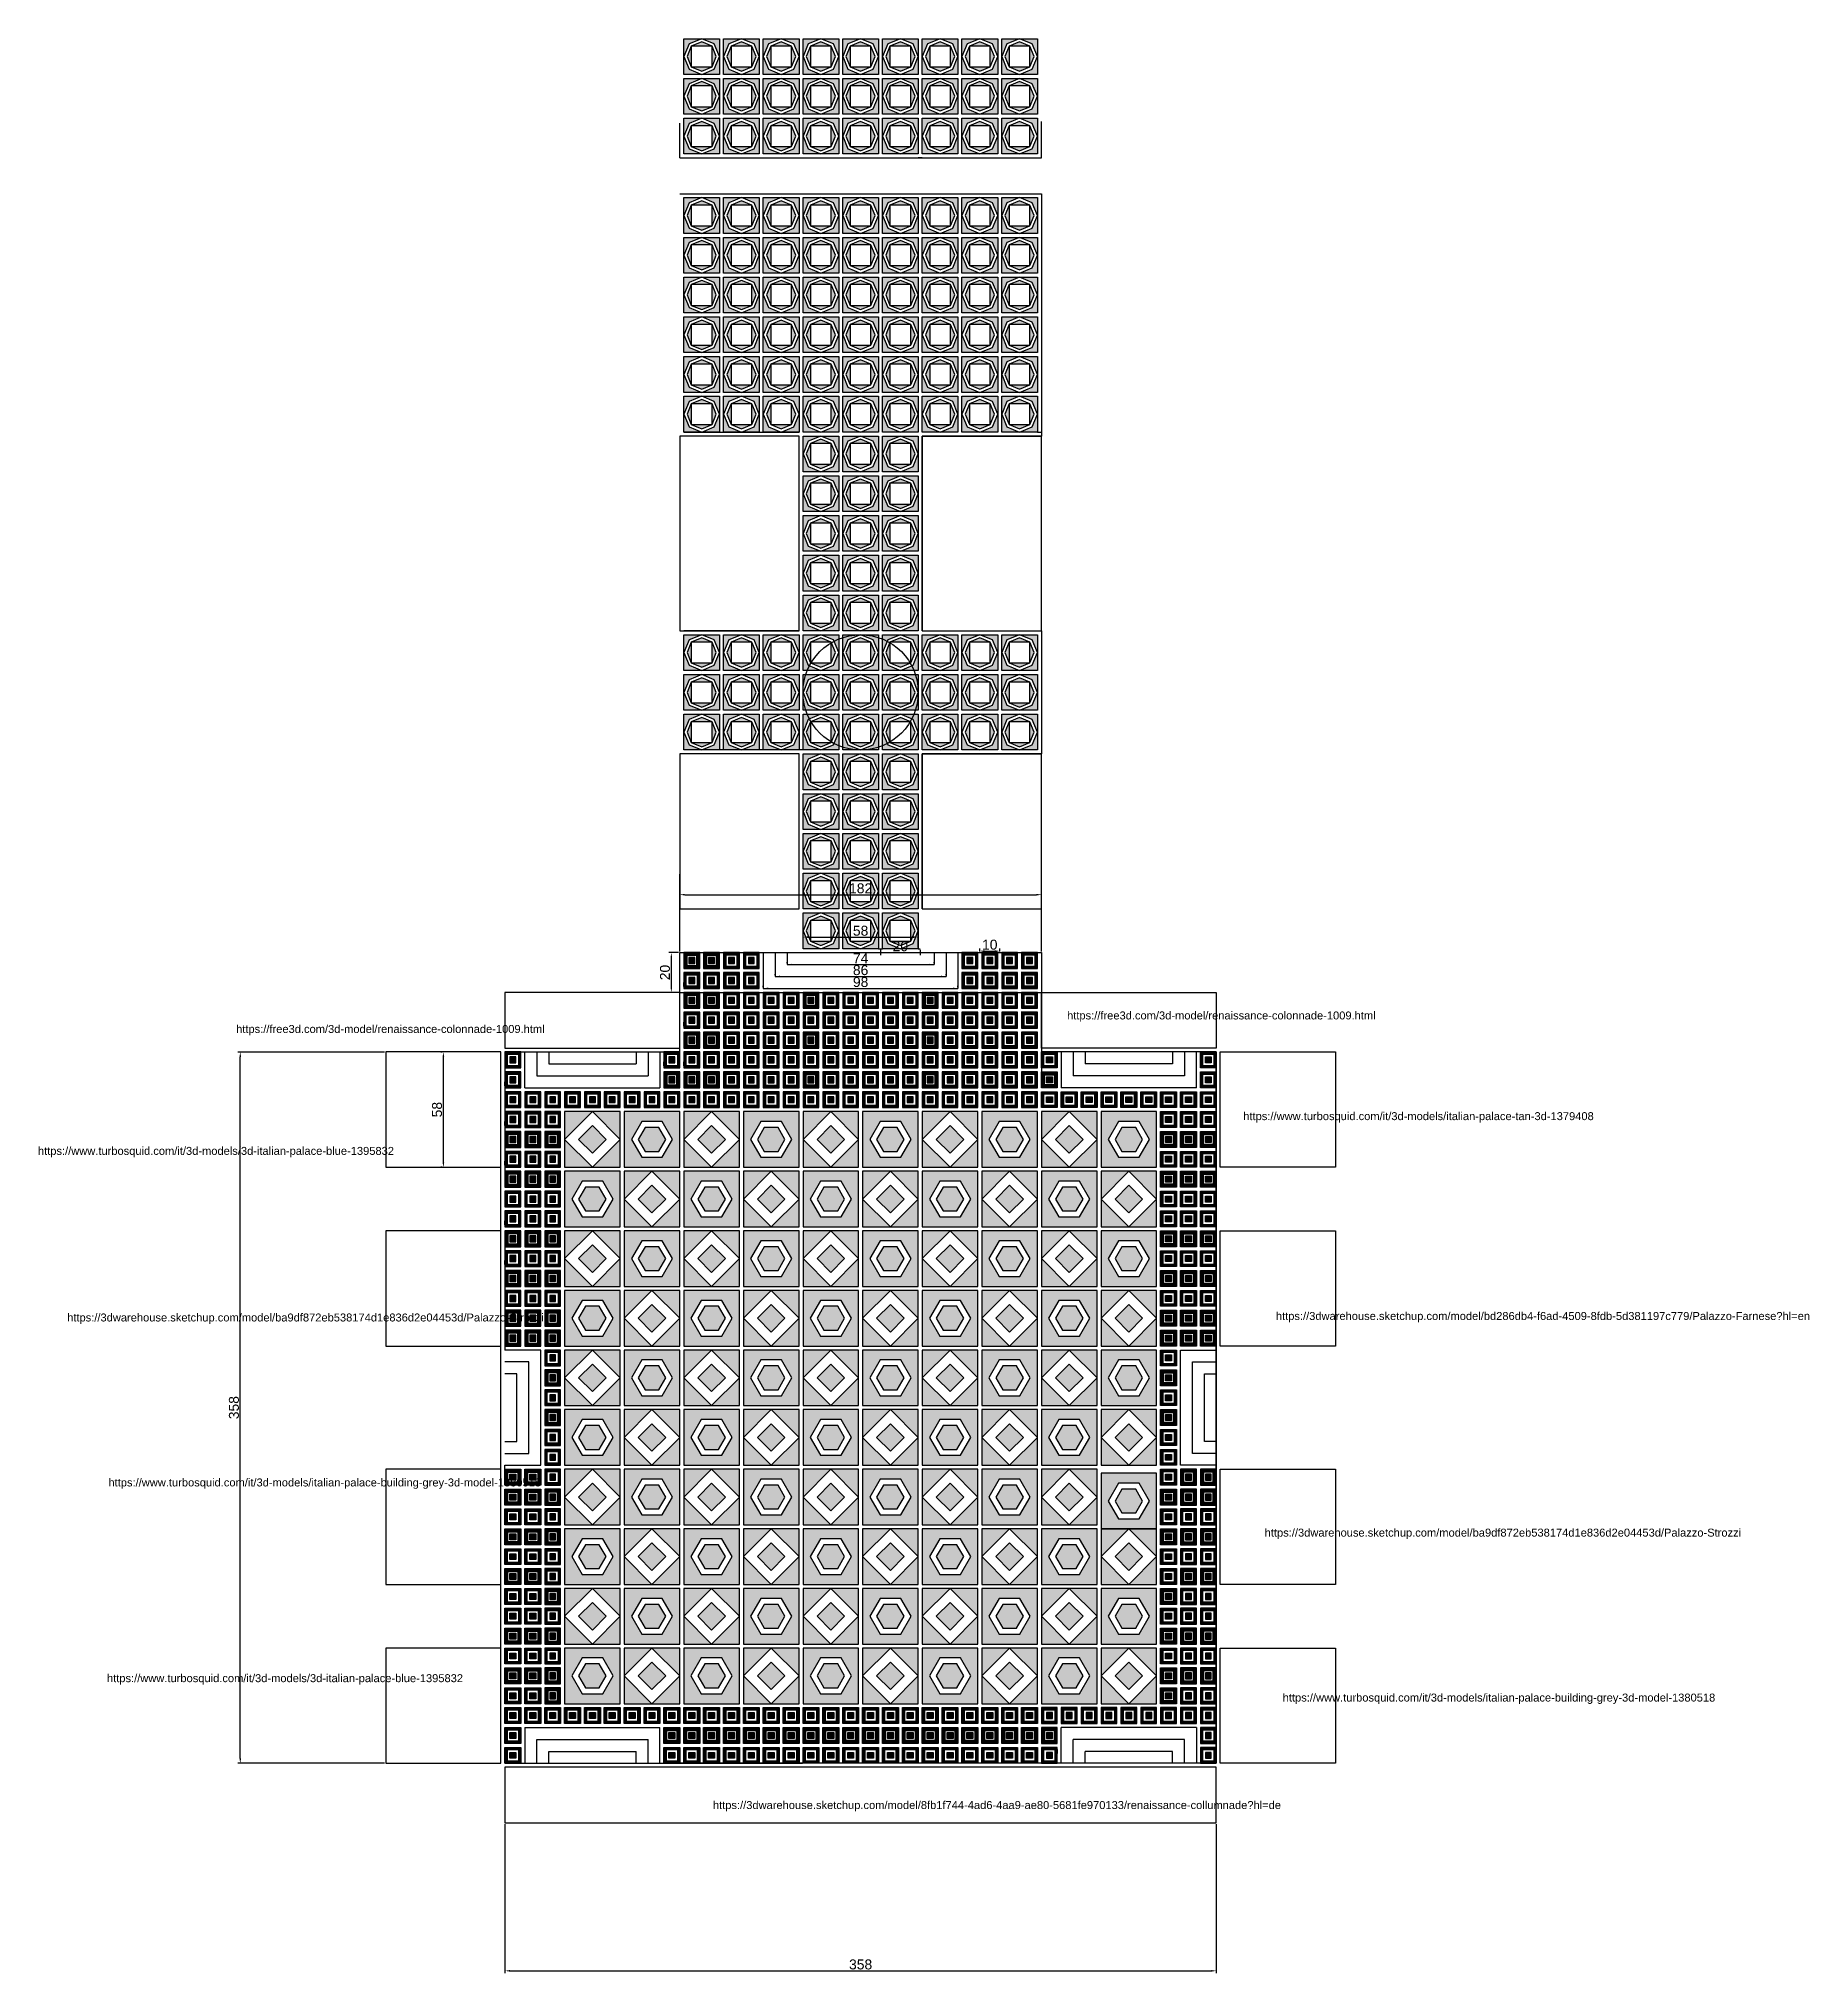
# Model space of a CAD drawing. Header units: millimetres. Extents: x -105 to 786, y -24 to 949.
import ezdxf

# ---------------------------------------------------------------- set-up
doc = ezdxf.new("R2010")
doc.units = ezdxf.units.MM
doc.styles.get("Standard").update_dxf_attribs({"font": 'arial.ttf'})
doc.dimstyles.new('ISO-25', dxfattribs={"dimtxt": 5, "dimasz": 2.5, "dimexe": 1.25, "dimexo": 0.625, "dimtad": 1, "dimtxsty": 'Standard', "dimcen": 2.5, "dimadec": 0, "dimazin": 0, "dimtfac": 1, "dimtmove": 0, "dimatfit": 3, "dimfxl": 1, "dimarcsym": 0})

msp = doc.modelspace()

# ---------------------------------------------------------------- texts
at = {"char_height": 4, "attachment_point": 1}
for s, width, heights, insert in [('https://free3d.com/3d-model/renaissance-colonnade-1009.html', 148.69847, [0], (412.21, 459.674)), ('https://free3d.com/3d-model/renaissance-colonnade-1009.html', 148.69847, [0], (-6.014, 452.875)), ('https://www.turbosquid.com/it/3d-models/italian-palace-tan-3d-1379408', 107.03976, [0], (500.88, 408.992)), ('https://www.turbosquid.com/it/3d-models/3d-italian-palace-blue-1395832', 132.7236, [0], (-105.767, 391.507)), ('https://3dwarehouse.sketchup.com/model/ba9df872eb538174d1e836d2e04453d/Palazzo-Strozzi', 2.5, [12.127], (-91.043, 307.659)), ('https://3dwarehouse.sketchup.com/model/bd286db4-f6ad-4509-8fdb-5d381197c779/Palazzo-Farnese?hl=en', 88, [0], (517.299, 308.41)), ('https://www.turbosquid.com/it/3d-models/italian-palace-building-grey-3d-model-1380518', 82.76356, [0], (-70.271, 224.632)), ('https://3dwarehouse.sketchup.com/model/ba9df872eb538174d1e836d2e04453d/Palazzo-Strozzi', 2.5, [12.127], (511.661, 199.384)), ('https://www.turbosquid.com/it/3d-models/3d-italian-palace-blue-1395832', 132.7236, [0], (-71.01, 126.118)), ('https://www.turbosquid.com/it/3d-models/italian-palace-building-grey-3d-model-1380518', 84.20292, [0], (520.737, 116.363)), ('https://3dwarehouse.sketchup.com/model/8fb1f744-4ad6-4aa9-ae80-5681fe970133/renaissance-collumnade?hl=de', 125.64514, [0], (233.954, 62.264))]:
    msp.add_mtext_dynamic_manual_height_columns(s, width=width, gutter_width=12.5, heights=heights, dxfattribs=dict(at, insert=insert))

# ---------------------------------------------------------------- blocks, each defined once
blk = doc.blocks.new('*D3')
at = {"color": 0, "lineweight": -2, "transparency": 16777216}
for p, q in [((279.3, 491.91), (279.3, 498.35)), ((281.8, 497.1), (334.8, 497.1)), ((337.3, 491.91), (337.3, 498.35))]:
    blk.add_line(p, q, dxfattribs=at)
at = {"color": 0, "transparency": 16777216}
for points in [[(281.8, 497.52), (281.8, 496.68), (279.3, 497.1)], [(334.8, 497.52), (334.8, 496.68), (337.3, 497.1)]]:
    blk.add_solid(points, dxfattribs=at)
at = {"layer": 'Defpoints', "color": 0, "transparency": 16777216}
for p in [(337.3, 497.1), (279.3, 491.28), (337.3, 491.28)]:
    blk.add_point(p, dxfattribs=at)
at = {"color": 0, "transparency": 16777216, "insert": (308.3, 500.28), "char_height": 5, "attachment_point": 5}
blk.add_mtext('58', dxfattribs=at)
blk = doc.blocks.new('*D4')
at = {"color": 0, "lineweight": -2, "transparency": 16777216}
for p, q in [((271.3, 483.91), (271.3, 484.53)), ((273.8, 483.28), (342.8, 483.28)), ((345.3, 483.91), (345.3, 484.53))]:
    blk.add_line(p, q, dxfattribs=at)
at = {"color": 0, "transparency": 16777216}
for points in [[(273.8, 483.7), (273.8, 482.86), (271.3, 483.28)], [(342.8, 483.7), (342.8, 482.86), (345.3, 483.28)]]:
    blk.add_solid(points, dxfattribs=at)
at = {"layer": 'Defpoints', "color": 0, "transparency": 16777216}
for p in [(271.3, 483.28), (345.3, 483.28), (345.3, 483.28)]:
    blk.add_point(p, dxfattribs=at)
at = {"color": 0, "transparency": 16777216, "insert": (308.3, 486.41), "char_height": 5, "attachment_point": 5}
blk.add_mtext('74', dxfattribs=at)
blk = doc.blocks.new('*D5')
at = {"color": 0, "lineweight": -2, "transparency": 16777216}
for p, q in [((265.3, 477.91), (265.3, 478.53)), ((267.8, 477.28), (348.8, 477.28)), ((351.3, 477.91), (351.3, 478.53))]:
    blk.add_line(p, q, dxfattribs=at)
at = {"color": 0, "transparency": 16777216}
for points in [[(267.8, 477.7), (267.8, 476.86), (265.3, 477.28)], [(348.8, 477.7), (348.8, 476.86), (351.3, 477.28)]]:
    blk.add_solid(points, dxfattribs=at)
at = {"layer": 'Defpoints', "color": 0, "transparency": 16777216}
for p in [(265.3, 477.28), (351.3, 477.28), (351.3, 477.28)]:
    blk.add_point(p, dxfattribs=at)
at = {"color": 0, "transparency": 16777216, "insert": (308.3, 480.46), "char_height": 5, "attachment_point": 5}
blk.add_mtext('86', dxfattribs=at)
blk = doc.blocks.new('*D6')
at = {"color": 0, "lineweight": -2, "transparency": 16777216}
for p, q in [((259.3, 471.91), (259.3, 472.53)), ((261.8, 471.28), (354.8, 471.28)), ((357.3, 471.91), (357.3, 472.53))]:
    blk.add_line(p, q, dxfattribs=at)
at = {"color": 0, "transparency": 16777216}
for points in [[(261.8, 471.7), (261.8, 470.86), (259.3, 471.28)], [(354.8, 471.7), (354.8, 470.86), (357.3, 471.28)]]:
    blk.add_solid(points, dxfattribs=at)
at = {"layer": 'Defpoints', "color": 0, "transparency": 16777216}
for p in [(259.3, 471.28), (357.3, 471.28), (357.3, 471.28)]:
    blk.add_point(p, dxfattribs=at)
at = {"color": 0, "transparency": 16777216, "insert": (308.3, 474.46), "char_height": 5, "attachment_point": 5}
blk.add_mtext('98', dxfattribs=at)
blk = doc.blocks.new('*D7')
at = {"color": 0, "lineweight": -2, "transparency": 16777216}
for p, q in [((217.3, 489.91), (217.3, 519.7)), ((219.8, 518.45), (396.8, 518.45)), ((399.3, 489.91), (399.3, 519.7))]:
    blk.add_line(p, q, dxfattribs=at)
at = {"color": 0, "transparency": 16777216}
for points in [[(219.8, 518.87), (219.8, 518.04), (217.3, 518.45)], [(396.8, 518.87), (396.8, 518.04), (399.3, 518.45)]]:
    blk.add_solid(points, dxfattribs=at)
at = {"layer": 'Defpoints', "color": 0, "transparency": 16777216}
for p in [(399.3, 518.45), (217.3, 489.28), (399.3, 489.28)]:
    blk.add_point(p, dxfattribs=at)
at = {"color": 0, "transparency": 16777216, "insert": (308.3, 521.63), "char_height": 5, "attachment_point": 5}
blk.add_mtext('182', dxfattribs=at)
blk = doc.blocks.new('*D8')
at = {"color": 0, "lineweight": -2, "transparency": 16777216}
for p, q in [((368.3, 489.91), (368.3, 491.34)), ((370.8, 490.09), (375.8, 490.09)), ((378.3, 489.91), (378.3, 491.34))]:
    blk.add_line(p, q, dxfattribs=at)
at = {"color": 0, "transparency": 16777216}
for points in [[(370.8, 490.51), (370.8, 489.68), (368.3, 490.09)], [(375.8, 490.51), (375.8, 489.68), (378.3, 490.09)]]:
    blk.add_solid(points, dxfattribs=at)
at = {"layer": 'Defpoints', "color": 0, "transparency": 16777216}
for p in [(368.3, 489.28), (378.3, 490.09), (378.3, 489.28)]:
    blk.add_point(p, dxfattribs=at)
at = {"color": 0, "transparency": 16777216, "insert": (373.3, 493.27), "char_height": 5, "attachment_point": 5}
blk.add_mtext('10', dxfattribs=at)
blk = doc.blocks.new('*D9')
at = {"color": 0, "lineweight": -2, "transparency": 16777216}
for p, q in [((318.3, 490.66), (318.3, 488.03)), ((320.8, 489.28), (335.8, 489.28)), ((338.3, 490.66), (338.3, 488.03))]:
    blk.add_line(p, q, dxfattribs=at)
at = {"color": 0, "transparency": 16777216}
for points in [[(320.8, 489.7), (320.8, 488.86), (318.3, 489.28)], [(335.8, 489.7), (335.8, 488.86), (338.3, 489.28)]]:
    blk.add_solid(points, dxfattribs=at)
at = {"layer": 'Defpoints', "color": 0, "transparency": 16777216}
for p in [(318.3, 491.28), (338.3, 491.28), (338.3, 489.28)]:
    blk.add_point(p, dxfattribs=at)
at = {"color": 0, "transparency": 16777216, "insert": (328.3, 492.46), "char_height": 5, "attachment_point": 5}
blk.add_mtext('20', dxfattribs=at)
blk = doc.blocks.new('*D10')
at = {"color": 0, "lineweight": -2, "transparency": 16777216}
for p, q in [((216.67, 489.28), (211.78, 489.28)), ((213.03, 486.78), (213.03, 471.78)), ((216.67, 469.28), (211.78, 469.28))]:
    blk.add_line(p, q, dxfattribs=at)
at = {"color": 0, "transparency": 16777216}
for points in [[(212.62, 486.78), (213.45, 486.78), (213.03, 489.28)], [(212.62, 471.78), (213.45, 471.78), (213.03, 469.28)]]:
    blk.add_solid(points, dxfattribs=at)
at = {"layer": 'Defpoints', "color": 0, "transparency": 16777216}
for p in [(217.3, 489.28), (213.03, 469.28), (217.3, 469.28)]:
    blk.add_point(p, dxfattribs=at)
at = {"color": 0, "transparency": 16777216, "insert": (209.85, 479.28), "char_height": 5, "attachment_point": 5, "rotation": 90}
blk.add_mtext('20', dxfattribs=at)
blk = doc.blocks.new('*D11')
at = {"color": 0, "lineweight": -2, "transparency": 16777216}
for p, q in [((97.67, 439.28), (97.05, 439.28)), ((98.3, 383.78), (98.3, 436.78)), ((97.67, 381.28), (97.05, 381.28))]:
    blk.add_line(p, q, dxfattribs=at)
at = {"color": 0, "transparency": 16777216}
for points in [[(97.88, 436.78), (98.72, 436.78), (98.3, 439.28)], [(97.88, 383.78), (98.72, 383.78), (98.3, 381.28)]]:
    blk.add_solid(points, dxfattribs=at)
at = {"layer": 'Defpoints', "color": 0, "transparency": 16777216}
for p in [(98.3, 439.28), (98.3, 439.28), (98.3, 381.28)]:
    blk.add_point(p, dxfattribs=at)
at = {"color": 0, "transparency": 16777216, "insert": (95.12, 410.28), "char_height": 5, "attachment_point": 5, "rotation": 90}
blk.add_mtext('58', dxfattribs=at)
blk = doc.blocks.new('*D12')
at = {"color": 0, "lineweight": -2, "transparency": 16777216}
for p, q in [((129.3, 50.66), (129.3, -24.42)), ((487.3, 50.66), (487.3, -24.42)), ((131.8, -23.17), (484.8, -23.17))]:
    blk.add_line(p, q, dxfattribs=at)
at = {"color": 0, "transparency": 16777216}
for points in [[(131.8, -22.75), (131.8, -23.58), (129.3, -23.17)], [(484.8, -22.75), (484.8, -23.58), (487.3, -23.17)]]:
    blk.add_solid(points, dxfattribs=at)
at = {"layer": 'Defpoints', "color": 0, "transparency": 16777216}
for p in [(129.3, 51.28), (487.3, 51.28), (487.3, -23.17)]:
    blk.add_point(p, dxfattribs=at)
at = {"color": 0, "transparency": 16777216, "insert": (308.3, -19.99), "char_height": 5, "attachment_point": 5}
blk.add_mtext('358', dxfattribs=at)
blk = doc.blocks.new('*D13')
at = {"color": 0, "lineweight": -2, "transparency": 16777216}
for p, q in [((68.67, 439.28), (-5.18, 439.28)), ((-3.93, 83.78), (-3.93, 436.78)), ((68.67, 81.28), (-5.18, 81.28))]:
    blk.add_line(p, q, dxfattribs=at)
at = {"color": 0, "transparency": 16777216}
for points in [[(-4.34, 436.78), (-3.51, 436.78), (-3.93, 439.28)], [(-4.34, 83.78), (-3.51, 83.78), (-3.93, 81.28)]]:
    blk.add_solid(points, dxfattribs=at)
at = {"layer": 'Defpoints', "color": 0, "transparency": 16777216}
for p in [(-3.93, 439.28), (69.3, 439.28), (69.3, 81.28)]:
    blk.add_point(p, dxfattribs=at)
at = {"color": 0, "transparency": 16777216, "insert": (-7.11, 260.28), "char_height": 5, "attachment_point": 5, "rotation": 90}
blk.add_mtext('358', dxfattribs=at)

# ---------------------------------------------------------------- dimensions: what is measured, and where the dimension line sits
for base, p1, p2, picture, middle in [((399.299, 518.452), (217.299, 489.282), (399.299, 489.282), '*D7', (308.299, 521.63)), ((337.299, 497.1), (279.299, 491.282), (337.299, 491.282), '*D3', (308.299, 500.277)), ((345.299, 483.282), (271.299, 483.282), (345.299, 483.282), '*D4', (308.299, 486.407)), ((338.299, 489.282), (318.299, 491.282), (338.299, 491.282), '*D9', (328.299, 492.459)), ((378.299, 490.092), (368.299, 489.282), (378.299, 489.282), '*D8', (373.299, 493.27)), ((357.299, 471.282), (259.299, 471.282), (357.299, 471.282), '*D6', (308.299, 474.459)), ((351.299, 477.282), (265.299, 477.282), (351.299, 477.282), '*D5', (308.299, 480.459)), ((487.299, -23.167), (129.299, 51.282), (487.299, 51.282), '*D12', (308.299, -19.987))]:
    dim = msp.add_linear_dim(base=base, p1=p1, p2=p2, dimstyle='ISO-25')
    dim.commit()
    dim.dimension.update_dxf_attribs({"geometry": picture, "text_midpoint": middle})
for base, p1, p2, picture, middle in [((213.032, 469.282), (217.299, 489.282), (217.299, 469.282), '*D10', (209.854, 479.282)), ((-3.926, 439.282), (69.299, 81.282), (69.299, 439.282), '*D13', (-7.106, 260.282)), ((98.299, 439.282), (98.299, 381.282), (98.299, 439.282), '*D11', (95.121, 410.282))]:
    dim = msp.add_linear_dim(base=base, p1=p1, p2=p2, angle=90, dimstyle='ISO-25')
    dim.commit()
    dim.dimension.update_dxf_attribs({"geometry": picture, "text_midpoint": middle})

# ---------------------------------------------------------------- hatches: boundary and pattern name
h = msp.add_hatch(color=12)
h.dxf.hatch_style = 1
h.paths.add_polyline_path([(277.299, 940.282), (274.663, 933.918), (268.299, 931.282), (277.299, 931.282)])
h.paths.add_polyline_path([(277.299, 949.282), (268.299, 949.282), (274.663, 946.645), (277.299, 940.282)])
h.paths.add_polyline_path([(268.299, 949.282), (259.299, 949.282), (259.299, 940.282), (261.935, 946.645)])
h.paths.add_polyline_path([(261.935, 933.918), (259.299, 940.282), (259.299, 931.282), (268.299, 931.282)])
h.paths.add_polyline_path([(273.515, 935.066), (263.083, 935.066), (268.299, 932.905)])
h.paths.add_polyline_path([(273.515, 945.497), (273.515, 935.066), (275.675, 940.282)])
h.paths.add_polyline_path([(268.299, 947.658), (263.083, 945.497), (273.515, 945.497)])
h.paths.add_polyline_path([(263.083, 945.497), (260.923, 940.282), (263.083, 935.066)])
h.paths.add_polyline_path([(257.299, 949.282), (248.299, 949.282), (254.663, 946.645), (257.299, 940.282)])
h.paths.add_polyline_path([(248.299, 949.282), (239.299, 949.282), (239.299, 940.282), (241.935, 946.645)])
h.paths.add_polyline_path([(241.935, 933.918), (239.299, 940.282), (239.299, 931.282), (248.299, 931.282)])
h.paths.add_polyline_path([(257.299, 940.282), (254.663, 933.918), (248.299, 931.282), (257.299, 931.282)])
h.paths.add_polyline_path([(255.675, 940.282), (253.515, 945.497), (253.515, 935.066)])
h.paths.add_polyline_path([(248.299, 947.658), (243.083, 945.497), (253.515, 945.497)])
h.paths.add_polyline_path([(253.515, 935.066), (243.083, 935.066), (248.299, 932.905)])
h.paths.add_polyline_path([(243.083, 945.497), (240.923, 940.282), (243.083, 935.066)])
h.paths.add_polyline_path([(237.299, 949.282), (228.299, 949.282), (234.663, 946.645), (237.299, 940.282)])
h.paths.add_polyline_path([(237.299, 940.282), (234.663, 933.918), (228.299, 931.282), (237.299, 931.282)])
h.paths.add_polyline_path([(219.299, 940.282), (219.299, 931.282), (228.299, 931.282), (221.935, 933.918)])
h.paths.add_polyline_path([(228.299, 949.282), (219.299, 949.282), (219.299, 940.282), (221.935, 946.645)])
h.paths.add_polyline_path([(223.083, 945.497), (220.923, 940.282), (223.083, 935.066)])
h.paths.add_polyline_path([(228.299, 947.658), (223.083, 945.497), (233.515, 945.497)])
h.paths.add_polyline_path([(233.515, 945.497), (233.515, 935.066), (235.675, 940.282)])
h.paths.add_polyline_path([(233.515, 935.066), (223.083, 935.066), (228.299, 932.905)])
h = msp.add_hatch(color=12)
h.dxf.hatch_style = 1
h.paths.add_polyline_path([(337.299, 940.282), (334.663, 933.918), (328.299, 931.282), (337.299, 931.282)])
h.paths.add_polyline_path([(337.299, 949.282), (328.299, 949.282), (334.663, 946.645), (337.299, 940.282)])
h.paths.add_polyline_path([(328.299, 949.282), (319.299, 949.282), (319.299, 940.282), (321.935, 946.645)])
h.paths.add_polyline_path([(321.935, 933.918), (319.299, 940.282), (319.299, 931.282), (328.299, 931.282)])
h.paths.add_polyline_path([(333.515, 935.066), (323.083, 935.066), (328.299, 932.905)])
h.paths.add_polyline_path([(333.515, 945.497), (333.515, 935.066), (335.675, 940.282)])
h.paths.add_polyline_path([(328.299, 947.658), (323.083, 945.497), (333.515, 945.497)])
h.paths.add_polyline_path([(323.083, 945.497), (320.923, 940.282), (323.083, 935.066)])
h.paths.add_polyline_path([(317.299, 949.282), (308.299, 949.282), (314.663, 946.645), (317.299, 940.282)])
h.paths.add_polyline_path([(308.299, 949.282), (299.299, 949.282), (299.299, 940.282), (301.935, 946.645)])
h.paths.add_polyline_path([(301.935, 933.918), (299.299, 940.282), (299.299, 931.282), (308.299, 931.282)])
h.paths.add_polyline_path([(317.299, 940.282), (314.663, 933.918), (308.299, 931.282), (317.299, 931.282)])
h.paths.add_polyline_path([(315.675, 940.282), (313.515, 945.497), (313.515, 935.066)])
h.paths.add_polyline_path([(308.299, 947.658), (303.083, 945.497), (313.515, 945.497)])
h.paths.add_polyline_path([(313.515, 935.066), (303.083, 935.066), (308.299, 932.905)])
h.paths.add_polyline_path([(303.083, 945.497), (300.923, 940.282), (303.083, 935.066)])
h.paths.add_polyline_path([(297.299, 949.282), (288.299, 949.282), (294.663, 946.645), (297.299, 940.282)])
h.paths.add_polyline_path([(297.299, 940.282), (294.663, 933.918), (288.299, 931.282), (297.299, 931.282)])
h.paths.add_polyline_path([(279.299, 940.282), (279.299, 931.282), (288.299, 931.282), (281.935, 933.918)])
h.paths.add_polyline_path([(288.299, 949.282), (279.299, 949.282), (279.299, 940.282), (281.935, 946.645)])
h.paths.add_polyline_path([(283.083, 945.497), (280.923, 940.282), (283.083, 935.066)])
h.paths.add_polyline_path([(288.299, 947.658), (283.083, 945.497), (293.515, 945.497)])
h.paths.add_polyline_path([(293.515, 945.497), (293.515, 935.066), (295.675, 940.282)])
h.paths.add_polyline_path([(293.515, 935.066), (283.083, 935.066), (288.299, 932.905)])
h = msp.add_hatch(color=12)
h.dxf.hatch_style = 1
h.paths.add_polyline_path([(397.299, 940.282), (394.663, 933.918), (388.299, 931.282), (397.299, 931.282)])
h.paths.add_polyline_path([(397.299, 949.282), (388.299, 949.282), (394.663, 946.645), (397.299, 940.282)])
h.paths.add_polyline_path([(388.299, 949.282), (379.299, 949.282), (379.299, 940.282), (381.935, 946.645)])
h.paths.add_polyline_path([(381.935, 933.918), (379.299, 940.282), (379.299, 931.282), (388.299, 931.282)])
h.paths.add_polyline_path([(393.515, 935.066), (383.083, 935.066), (388.299, 932.905)])
h.paths.add_polyline_path([(393.515, 945.497), (393.515, 935.066), (395.675, 940.282)])
h.paths.add_polyline_path([(388.299, 947.658), (383.083, 945.497), (393.515, 945.497)])
h.paths.add_polyline_path([(383.083, 945.497), (380.923, 940.282), (383.083, 935.066)])
h.paths.add_polyline_path([(377.299, 949.282), (368.299, 949.282), (374.663, 946.645), (377.299, 940.282)])
h.paths.add_polyline_path([(368.299, 949.282), (359.299, 949.282), (359.299, 940.282), (361.935, 946.645)])
h.paths.add_polyline_path([(361.935, 933.918), (359.299, 940.282), (359.299, 931.282), (368.299, 931.282)])
h.paths.add_polyline_path([(377.299, 940.282), (374.663, 933.918), (368.299, 931.282), (377.299, 931.282)])
h.paths.add_polyline_path([(375.675, 940.282), (373.515, 945.497), (373.515, 935.066)])
h.paths.add_polyline_path([(368.299, 947.658), (363.083, 945.497), (373.515, 945.497)])
h.paths.add_polyline_path([(373.515, 935.066), (363.083, 935.066), (368.299, 932.905)])
h.paths.add_polyline_path([(363.083, 945.497), (360.923, 940.282), (363.083, 935.066)])
h.paths.add_polyline_path([(357.299, 949.282), (348.299, 949.282), (354.663, 946.645), (357.299, 940.282)])
h.paths.add_polyline_path([(357.299, 940.282), (354.663, 933.918), (348.299, 931.282), (357.299, 931.282)])
h.paths.add_polyline_path([(339.299, 940.282), (339.299, 931.282), (348.299, 931.282), (341.935, 933.918)])
h.paths.add_polyline_path([(348.299, 949.282), (339.299, 949.282), (339.299, 940.282), (341.935, 946.645)])
h.paths.add_polyline_path([(343.083, 945.497), (340.923, 940.282), (343.083, 935.066)])
h.paths.add_polyline_path([(348.299, 947.658), (343.083, 945.497), (353.515, 945.497)])
h.paths.add_polyline_path([(353.515, 945.497), (353.515, 935.066), (355.675, 940.282)])
h.paths.add_polyline_path([(353.515, 935.066), (343.083, 935.066), (348.299, 932.905)])
h = msp.add_hatch(color=12)
h.dxf.hatch_style = 1
h.paths.add_polyline_path([(277.299, 920.282), (274.663, 913.918), (268.299, 911.282), (277.299, 911.282)])
h.paths.add_polyline_path([(277.299, 929.282), (268.299, 929.282), (274.663, 926.645), (277.299, 920.282)])
h.paths.add_polyline_path([(268.299, 929.282), (259.299, 929.282), (259.299, 920.282), (261.935, 926.645)])
h.paths.add_polyline_path([(261.935, 913.918), (259.299, 920.282), (259.299, 911.282), (268.299, 911.282)])
h.paths.add_polyline_path([(273.515, 915.066), (263.083, 915.066), (268.299, 912.905)])
h.paths.add_polyline_path([(273.515, 925.497), (273.515, 915.066), (275.675, 920.282)])
h.paths.add_polyline_path([(268.299, 927.658), (263.083, 925.497), (273.515, 925.497)])
h.paths.add_polyline_path([(263.083, 925.497), (260.923, 920.282), (263.083, 915.066)])
h.paths.add_polyline_path([(257.299, 929.282), (248.299, 929.282), (254.663, 926.645), (257.299, 920.282)])
h.paths.add_polyline_path([(248.299, 929.282), (239.299, 929.282), (239.299, 920.282), (241.935, 926.645)])
h.paths.add_polyline_path([(241.935, 913.918), (239.299, 920.282), (239.299, 911.282), (248.299, 911.282)])
h.paths.add_polyline_path([(257.299, 920.282), (254.663, 913.918), (248.299, 911.282), (257.299, 911.282)])
h.paths.add_polyline_path([(255.675, 920.282), (253.515, 925.497), (253.515, 915.066)])
h.paths.add_polyline_path([(248.299, 927.658), (243.083, 925.497), (253.515, 925.497)])
h.paths.add_polyline_path([(253.515, 915.066), (243.083, 915.066), (248.299, 912.905)])
h.paths.add_polyline_path([(243.083, 925.497), (240.923, 920.282), (243.083, 915.066)])
h.paths.add_polyline_path([(237.299, 929.282), (228.299, 929.282), (234.663, 926.645), (237.299, 920.282)])
h.paths.add_polyline_path([(237.299, 920.282), (234.663, 913.918), (228.299, 911.282), (237.299, 911.282)])
h.paths.add_polyline_path([(219.299, 920.282), (219.299, 911.282), (228.299, 911.282), (221.935, 913.918)])
h.paths.add_polyline_path([(228.299, 929.282), (219.299, 929.282), (219.299, 920.282), (221.935, 926.645)])
h.paths.add_polyline_path([(223.083, 925.497), (220.923, 920.282), (223.083, 915.066)])
h.paths.add_polyline_path([(228.299, 927.658), (223.083, 925.497), (233.515, 925.497)])
h.paths.add_polyline_path([(233.515, 925.497), (233.515, 915.066), (235.675, 920.282)])
h.paths.add_polyline_path([(233.515, 915.066), (223.083, 915.066), (228.299, 912.905)])
h = msp.add_hatch(color=12)
h.dxf.hatch_style = 1
h.paths.add_polyline_path([(337.299, 920.282), (334.663, 913.918), (328.299, 911.282), (337.299, 911.282)])
h.paths.add_polyline_path([(337.299, 929.282), (328.299, 929.282), (334.663, 926.645), (337.299, 920.282)])
h.paths.add_polyline_path([(328.299, 929.282), (319.299, 929.282), (319.299, 920.282), (321.935, 926.645)])
h.paths.add_polyline_path([(321.935, 913.918), (319.299, 920.282), (319.299, 911.282), (328.299, 911.282)])
h.paths.add_polyline_path([(333.515, 915.066), (323.083, 915.066), (328.299, 912.905)])
h.paths.add_polyline_path([(333.515, 925.497), (333.515, 915.066), (335.675, 920.282)])
h.paths.add_polyline_path([(328.299, 927.658), (323.083, 925.497), (333.515, 925.497)])
h.paths.add_polyline_path([(323.083, 925.497), (320.923, 920.282), (323.083, 915.066)])
h.paths.add_polyline_path([(317.299, 929.282), (308.299, 929.282), (314.663, 926.645), (317.299, 920.282)])
h.paths.add_polyline_path([(308.299, 929.282), (299.299, 929.282), (299.299, 920.282), (301.935, 926.645)])
h.paths.add_polyline_path([(301.935, 913.918), (299.299, 920.282), (299.299, 911.282), (308.299, 911.282)])
h.paths.add_polyline_path([(317.299, 920.282), (314.663, 913.918), (308.299, 911.282), (317.299, 911.282)])
h.paths.add_polyline_path([(315.675, 920.282), (313.515, 925.497), (313.515, 915.066)])
h.paths.add_polyline_path([(308.299, 927.658), (303.083, 925.497), (313.515, 925.497)])
h.paths.add_polyline_path([(313.515, 915.066), (303.083, 915.066), (308.299, 912.905)])
h.paths.add_polyline_path([(303.083, 925.497), (300.923, 920.282), (303.083, 915.066)])
h.paths.add_polyline_path([(297.299, 929.282), (288.299, 929.282), (294.663, 926.645), (297.299, 920.282)])
h.paths.add_polyline_path([(297.299, 920.282), (294.663, 913.918), (288.299, 911.282), (297.299, 911.282)])
h.paths.add_polyline_path([(279.299, 920.282), (279.299, 911.282), (288.299, 911.282), (281.935, 913.918)])
h.paths.add_polyline_path([(288.299, 929.282), (279.299, 929.282), (279.299, 920.282), (281.935, 926.645)])
h.paths.add_polyline_path([(283.083, 925.497), (280.923, 920.282), (283.083, 915.066)])
h.paths.add_polyline_path([(288.299, 927.658), (283.083, 925.497), (293.515, 925.497)])
h.paths.add_polyline_path([(293.515, 925.497), (293.515, 915.066), (295.675, 920.282)])
h.paths.add_polyline_path([(293.515, 915.066), (283.083, 915.066), (288.299, 912.905)])
h = msp.add_hatch(color=12)
h.dxf.hatch_style = 1
h.paths.add_polyline_path([(397.299, 920.282), (394.663, 913.918), (388.299, 911.282), (397.299, 911.282)])
h.paths.add_polyline_path([(397.299, 929.282), (388.299, 929.282), (394.663, 926.645), (397.299, 920.282)])
h.paths.add_polyline_path([(388.299, 929.282), (379.299, 929.282), (379.299, 920.282), (381.935, 926.645)])
h.paths.add_polyline_path([(381.935, 913.918), (379.299, 920.282), (379.299, 911.282), (388.299, 911.282)])
h.paths.add_polyline_path([(393.515, 915.066), (383.083, 915.066), (388.299, 912.905)])
h.paths.add_polyline_path([(393.515, 925.497), (393.515, 915.066), (395.675, 920.282)])
h.paths.add_polyline_path([(388.299, 927.658), (383.083, 925.497), (393.515, 925.497)])
h.paths.add_polyline_path([(383.083, 925.497), (380.923, 920.282), (383.083, 915.066)])
h.paths.add_polyline_path([(377.299, 929.282), (368.299, 929.282), (374.663, 926.645), (377.299, 920.282)])
h.paths.add_polyline_path([(368.299, 929.282), (359.299, 929.282), (359.299, 920.282), (361.935, 926.645)])
h.paths.add_polyline_path([(361.935, 913.918), (359.299, 920.282), (359.299, 911.282), (368.299, 911.282)])
h.paths.add_polyline_path([(377.299, 920.282), (374.663, 913.918), (368.299, 911.282), (377.299, 911.282)])
h.paths.add_polyline_path([(375.675, 920.282), (373.515, 925.497), (373.515, 915.066)])
h.paths.add_polyline_path([(368.299, 927.658), (363.083, 925.497), (373.515, 925.497)])
h.paths.add_polyline_path([(373.515, 915.066), (363.083, 915.066), (368.299, 912.905)])
h.paths.add_polyline_path([(363.083, 925.497), (360.923, 920.282), (363.083, 915.066)])
h.paths.add_polyline_path([(357.299, 929.282), (348.299, 929.282), (354.663, 926.645), (357.299, 920.282)])
h.paths.add_polyline_path([(357.299, 920.282), (354.663, 913.918), (348.299, 911.282), (357.299, 911.282)])
h.paths.add_polyline_path([(339.299, 920.282), (339.299, 911.282), (348.299, 911.282), (341.935, 913.918)])
h.paths.add_polyline_path([(348.299, 929.282), (339.299, 929.282), (339.299, 920.282), (341.935, 926.645)])
h.paths.add_polyline_path([(343.083, 925.497), (340.923, 920.282), (343.083, 915.066)])
h.paths.add_polyline_path([(348.299, 927.658), (343.083, 925.497), (353.515, 925.497)])
h.paths.add_polyline_path([(353.515, 925.497), (353.515, 915.066), (355.675, 920.282)])
h.paths.add_polyline_path([(353.515, 915.066), (343.083, 915.066), (348.299, 912.905)])
h = msp.add_hatch(color=12)
h.dxf.hatch_style = 1
h.paths.add_polyline_path([(277.299, 900.282), (274.663, 893.918), (268.299, 891.282), (277.299, 891.282)])
h.paths.add_polyline_path([(277.299, 909.282), (268.299, 909.282), (274.663, 906.645), (277.299, 900.282)])
h.paths.add_polyline_path([(268.299, 909.282), (259.299, 909.282), (259.299, 900.282), (261.935, 906.645)])
h.paths.add_polyline_path([(261.935, 893.918), (259.299, 900.282), (259.299, 891.282), (268.299, 891.282)])
h.paths.add_polyline_path([(273.515, 895.066), (263.083, 895.066), (268.299, 892.905)])
h.paths.add_polyline_path([(273.515, 905.497), (273.515, 895.066), (275.675, 900.282)])
h.paths.add_polyline_path([(268.299, 907.658), (263.083, 905.497), (273.515, 905.497)])
h.paths.add_polyline_path([(263.083, 905.497), (260.923, 900.282), (263.083, 895.066)])
h.paths.add_polyline_path([(257.299, 909.282), (248.299, 909.282), (254.663, 906.645), (257.299, 900.282)])
h.paths.add_polyline_path([(248.299, 909.282), (239.299, 909.282), (239.299, 900.282), (241.935, 906.645)])
h.paths.add_polyline_path([(241.935, 893.918), (239.299, 900.282), (239.299, 891.282), (248.299, 891.282)])
h.paths.add_polyline_path([(257.299, 900.282), (254.663, 893.918), (248.299, 891.282), (257.299, 891.282)])
h.paths.add_polyline_path([(255.675, 900.282), (253.515, 905.497), (253.515, 895.066)])
h.paths.add_polyline_path([(248.299, 907.658), (243.083, 905.497), (253.515, 905.497)])
h.paths.add_polyline_path([(253.515, 895.066), (243.083, 895.066), (248.299, 892.905)])
h.paths.add_polyline_path([(243.083, 905.497), (240.923, 900.282), (243.083, 895.066)])
h.paths.add_polyline_path([(237.299, 909.282), (228.299, 909.282), (234.663, 906.645), (237.299, 900.282)])
h.paths.add_polyline_path([(237.299, 900.282), (234.663, 893.918), (228.299, 891.282), (237.299, 891.282)])
h.paths.add_polyline_path([(219.299, 900.282), (219.299, 891.282), (228.299, 891.282), (221.935, 893.918)])
h.paths.add_polyline_path([(228.299, 909.282), (219.299, 909.282), (219.299, 900.282), (221.935, 906.645)])
h.paths.add_polyline_path([(223.083, 905.497), (220.923, 900.282), (223.083, 895.066)])
h.paths.add_polyline_path([(228.299, 907.658), (223.083, 905.497), (233.515, 905.497)])
h.paths.add_polyline_path([(233.515, 905.497), (233.515, 895.066), (235.675, 900.282)])
h.paths.add_polyline_path([(233.515, 895.066), (223.083, 895.066), (228.299, 892.905)])
h = msp.add_hatch(color=12)
h.dxf.hatch_style = 1
h.paths.add_polyline_path([(337.299, 900.282), (334.663, 893.918), (328.299, 891.282), (337.299, 891.282)])
h.paths.add_polyline_path([(337.299, 909.282), (328.299, 909.282), (334.663, 906.645), (337.299, 900.282)])
h.paths.add_polyline_path([(328.299, 909.282), (319.299, 909.282), (319.299, 900.282), (321.935, 906.645)])
h.paths.add_polyline_path([(321.935, 893.918), (319.299, 900.282), (319.299, 891.282), (328.299, 891.282)])
h.paths.add_polyline_path([(333.515, 895.066), (323.083, 895.066), (328.299, 892.905)])
h.paths.add_polyline_path([(333.515, 905.497), (333.515, 895.066), (335.675, 900.282)])
h.paths.add_polyline_path([(328.299, 907.658), (323.083, 905.497), (333.515, 905.497)])
h.paths.add_polyline_path([(323.083, 905.497), (320.923, 900.282), (323.083, 895.066)])
h.paths.add_polyline_path([(317.299, 909.282), (308.299, 909.282), (314.663, 906.645), (317.299, 900.282)])
h.paths.add_polyline_path([(308.299, 909.282), (299.299, 909.282), (299.299, 900.282), (301.935, 906.645)])
h.paths.add_polyline_path([(301.935, 893.918), (299.299, 900.282), (299.299, 891.282), (308.299, 891.282)])
h.paths.add_polyline_path([(317.299, 900.282), (314.663, 893.918), (308.299, 891.282), (317.299, 891.282)])
h.paths.add_polyline_path([(315.675, 900.282), (313.515, 905.497), (313.515, 895.066)])
h.paths.add_polyline_path([(308.299, 907.658), (303.083, 905.497), (313.515, 905.497)])
h.paths.add_polyline_path([(313.515, 895.066), (303.083, 895.066), (308.299, 892.905)])
h.paths.add_polyline_path([(303.083, 905.497), (300.923, 900.282), (303.083, 895.066)])
h.paths.add_polyline_path([(297.299, 909.282), (288.299, 909.282), (294.663, 906.645), (297.299, 900.282)])
h.paths.add_polyline_path([(297.299, 900.282), (294.663, 893.918), (288.299, 891.282), (297.299, 891.282)])
h.paths.add_polyline_path([(279.299, 900.282), (279.299, 891.282), (288.299, 891.282), (281.935, 893.918)])
h.paths.add_polyline_path([(288.299, 909.282), (279.299, 909.282), (279.299, 900.282), (281.935, 906.645)])
h.paths.add_polyline_path([(283.083, 905.497), (280.923, 900.282), (283.083, 895.066)])
h.paths.add_polyline_path([(288.299, 907.658), (283.083, 905.497), (293.515, 905.497)])
h.paths.add_polyline_path([(293.515, 905.497), (293.515, 895.066), (295.675, 900.282)])
h.paths.add_polyline_path([(293.515, 895.066), (283.083, 895.066), (288.299, 892.905)])
h = msp.add_hatch(color=12)
h.dxf.hatch_style = 1
h.paths.add_polyline_path([(397.299, 900.282), (394.663, 893.918), (388.299, 891.282), (397.299, 891.282)])
h.paths.add_polyline_path([(397.299, 909.282), (388.299, 909.282), (394.663, 906.645), (397.299, 900.282)])
h.paths.add_polyline_path([(388.299, 909.282), (379.299, 909.282), (379.299, 900.282), (381.935, 906.645)])
h.paths.add_polyline_path([(381.935, 893.918), (379.299, 900.282), (379.299, 891.282), (388.299, 891.282)])
h.paths.add_polyline_path([(393.515, 895.066), (383.083, 895.066), (388.299, 892.905)])
h.paths.add_polyline_path([(393.515, 905.497), (393.515, 895.066), (395.675, 900.282)])
h.paths.add_polyline_path([(388.299, 907.658), (383.083, 905.497), (393.515, 905.497)])
h.paths.add_polyline_path([(383.083, 905.497), (380.923, 900.282), (383.083, 895.066)])
h.paths.add_polyline_path([(377.299, 909.282), (368.299, 909.282), (374.663, 906.645), (377.299, 900.282)])
h.paths.add_polyline_path([(368.299, 909.282), (359.299, 909.282), (359.299, 900.282), (361.935, 906.645)])
h.paths.add_polyline_path([(361.935, 893.918), (359.299, 900.282), (359.299, 891.282), (368.299, 891.282)])
h.paths.add_polyline_path([(377.299, 900.282), (374.663, 893.918), (368.299, 891.282), (377.299, 891.282)])
h.paths.add_polyline_path([(375.675, 900.282), (373.515, 905.497), (373.515, 895.066)])
h.paths.add_polyline_path([(368.299, 907.658), (363.083, 905.497), (373.515, 905.497)])
h.paths.add_polyline_path([(373.515, 895.066), (363.083, 895.066), (368.299, 892.905)])
h.paths.add_polyline_path([(363.083, 905.497), (360.923, 900.282), (363.083, 895.066)])
h.paths.add_polyline_path([(357.299, 909.282), (348.299, 909.282), (354.663, 906.645), (357.299, 900.282)])
h.paths.add_polyline_path([(357.299, 900.282), (354.663, 893.918), (348.299, 891.282), (357.299, 891.282)])
h.paths.add_polyline_path([(339.299, 900.282), (339.299, 891.282), (348.299, 891.282), (341.935, 893.918)])
h.paths.add_polyline_path([(348.299, 909.282), (339.299, 909.282), (339.299, 900.282), (341.935, 906.645)])
h.paths.add_polyline_path([(343.083, 905.497), (340.923, 900.282), (343.083, 895.066)])
h.paths.add_polyline_path([(348.299, 907.658), (343.083, 905.497), (353.515, 905.497)])
h.paths.add_polyline_path([(353.515, 905.497), (353.515, 895.066), (355.675, 900.282)])
h.paths.add_polyline_path([(353.515, 895.066), (343.083, 895.066), (348.299, 892.905)])
h = msp.add_hatch(color=12)
h.dxf.hatch_style = 1
h.paths.add_polyline_path([(277.299, 860.282), (274.663, 853.918), (268.299, 851.282), (277.299, 851.282)])
h.paths.add_polyline_path([(277.299, 869.282), (268.299, 869.282), (274.663, 866.645), (277.299, 860.282)])
h.paths.add_polyline_path([(268.299, 869.282), (259.299, 869.282), (259.299, 860.282), (261.935, 866.645)])
h.paths.add_polyline_path([(261.935, 853.918), (259.299, 860.282), (259.299, 851.282), (268.299, 851.282)])
h.paths.add_polyline_path([(273.515, 855.066), (263.083, 855.066), (268.299, 852.905)])
h.paths.add_polyline_path([(273.515, 865.497), (273.515, 855.066), (275.675, 860.282)])
h.paths.add_polyline_path([(268.299, 867.658), (263.083, 865.497), (273.515, 865.497)])
h.paths.add_polyline_path([(263.083, 865.497), (260.923, 860.282), (263.083, 855.066)])
h.paths.add_polyline_path([(257.299, 869.282), (248.299, 869.282), (254.663, 866.645), (257.299, 860.282)])
h.paths.add_polyline_path([(248.299, 869.282), (239.299, 869.282), (239.299, 860.282), (241.935, 866.645)])
h.paths.add_polyline_path([(241.935, 853.918), (239.299, 860.282), (239.299, 851.282), (248.299, 851.282)])
h.paths.add_polyline_path([(257.299, 860.282), (254.663, 853.918), (248.299, 851.282), (257.299, 851.282)])
h.paths.add_polyline_path([(255.675, 860.282), (253.515, 865.497), (253.515, 855.066)])
h.paths.add_polyline_path([(248.299, 867.658), (243.083, 865.497), (253.515, 865.497)])
h.paths.add_polyline_path([(253.515, 855.066), (243.083, 855.066), (248.299, 852.905)])
h.paths.add_polyline_path([(243.083, 865.497), (240.923, 860.282), (243.083, 855.066)])
h.paths.add_polyline_path([(237.299, 869.282), (228.299, 869.282), (234.663, 866.645), (237.299, 860.282)])
h.paths.add_polyline_path([(237.299, 860.282), (234.663, 853.918), (228.299, 851.282), (237.299, 851.282)])
h.paths.add_polyline_path([(219.299, 860.282), (219.299, 851.282), (228.299, 851.282), (221.935, 853.918)])
h.paths.add_polyline_path([(228.299, 869.282), (219.299, 869.282), (219.299, 860.282), (221.935, 866.645)])
h.paths.add_polyline_path([(223.083, 865.497), (220.923, 860.282), (223.083, 855.066)])
h.paths.add_polyline_path([(228.299, 867.658), (223.083, 865.497), (233.515, 865.497)])
h.paths.add_polyline_path([(233.515, 865.497), (233.515, 855.066), (235.675, 860.282)])
h.paths.add_polyline_path([(233.515, 855.066), (223.083, 855.066), (228.299, 852.905)])
h = msp.add_hatch(color=12)
h.dxf.hatch_style = 1
h.paths.add_polyline_path([(337.299, 860.282), (334.663, 853.918), (328.299, 851.282), (337.299, 851.282)])
h.paths.add_polyline_path([(337.299, 869.282), (328.299, 869.282), (334.663, 866.645), (337.299, 860.282)])
h.paths.add_polyline_path([(328.299, 869.282), (319.299, 869.282), (319.299, 860.282), (321.935, 866.645)])
h.paths.add_polyline_path([(321.935, 853.918), (319.299, 860.282), (319.299, 851.282), (328.299, 851.282)])
h.paths.add_polyline_path([(333.515, 855.066), (323.083, 855.066), (328.299, 852.905)])
h.paths.add_polyline_path([(333.515, 865.497), (333.515, 855.066), (335.675, 860.282)])
h.paths.add_polyline_path([(328.299, 867.658), (323.083, 865.497), (333.515, 865.497)])
h.paths.add_polyline_path([(323.083, 865.497), (320.923, 860.282), (323.083, 855.066)])
h.paths.add_polyline_path([(317.299, 869.282), (308.299, 869.282), (314.663, 866.645), (317.299, 860.282)])
h.paths.add_polyline_path([(308.299, 869.282), (299.299, 869.282), (299.299, 860.282), (301.935, 866.645)])
h.paths.add_polyline_path([(301.935, 853.918), (299.299, 860.282), (299.299, 851.282), (308.299, 851.282)])
h.paths.add_polyline_path([(317.299, 860.282), (314.663, 853.918), (308.299, 851.282), (317.299, 851.282)])
h.paths.add_polyline_path([(315.675, 860.282), (313.515, 865.497), (313.515, 855.066)])
h.paths.add_polyline_path([(308.299, 867.658), (303.083, 865.497), (313.515, 865.497)])
h.paths.add_polyline_path([(313.515, 855.066), (303.083, 855.066), (308.299, 852.905)])
h.paths.add_polyline_path([(303.083, 865.497), (300.923, 860.282), (303.083, 855.066)])
h.paths.add_polyline_path([(297.299, 869.282), (288.299, 869.282), (294.663, 866.645), (297.299, 860.282)])
h.paths.add_polyline_path([(297.299, 860.282), (294.663, 853.918), (288.299, 851.282), (297.299, 851.282)])
h.paths.add_polyline_path([(279.299, 860.282), (279.299, 851.282), (288.299, 851.282), (281.935, 853.918)])
h.paths.add_polyline_path([(288.299, 869.282), (279.299, 869.282), (279.299, 860.282), (281.935, 866.645)])
h.paths.add_polyline_path([(283.083, 865.497), (280.923, 860.282), (283.083, 855.066)])
h.paths.add_polyline_path([(288.299, 867.658), (283.083, 865.497), (293.515, 865.497)])
h.paths.add_polyline_path([(293.515, 865.497), (293.515, 855.066), (295.675, 860.282)])
h.paths.add_polyline_path([(293.515, 855.066), (283.083, 855.066), (288.299, 852.905)])
h = msp.add_hatch(color=12)
h.dxf.hatch_style = 1
h.paths.add_polyline_path([(397.299, 860.282), (394.663, 853.918), (388.299, 851.282), (397.299, 851.282)])
h.paths.add_polyline_path([(397.299, 869.282), (388.299, 869.282), (394.663, 866.645), (397.299, 860.282)])
h.paths.add_polyline_path([(388.299, 869.282), (379.299, 869.282), (379.299, 860.282), (381.935, 866.645)])
h.paths.add_polyline_path([(381.935, 853.918), (379.299, 860.282), (379.299, 851.282), (388.299, 851.282)])
h.paths.add_polyline_path([(393.515, 855.066), (383.083, 855.066), (388.299, 852.905)])
h.paths.add_polyline_path([(393.515, 865.497), (393.515, 855.066), (395.675, 860.282)])
h.paths.add_polyline_path([(388.299, 867.658), (383.083, 865.497), (393.515, 865.497)])
h.paths.add_polyline_path([(383.083, 865.497), (380.923, 860.282), (383.083, 855.066)])
h.paths.add_polyline_path([(377.299, 869.282), (368.299, 869.282), (374.663, 866.645), (377.299, 860.282)])
h.paths.add_polyline_path([(368.299, 869.282), (359.299, 869.282), (359.299, 860.282), (361.935, 866.645)])
h.paths.add_polyline_path([(361.935, 853.918), (359.299, 860.282), (359.299, 851.282), (368.299, 851.282)])
h.paths.add_polyline_path([(377.299, 860.282), (374.663, 853.918), (368.299, 851.282), (377.299, 851.282)])
h.paths.add_polyline_path([(375.675, 860.282), (373.515, 865.497), (373.515, 855.066)])
h.paths.add_polyline_path([(368.299, 867.658), (363.083, 865.497), (373.515, 865.497)])
h.paths.add_polyline_path([(373.515, 855.066), (363.083, 855.066), (368.299, 852.905)])
h.paths.add_polyline_path([(363.083, 865.497), (360.923, 860.282), (363.083, 855.066)])
h.paths.add_polyline_path([(357.299, 869.282), (348.299, 869.282), (354.663, 866.645), (357.299, 860.282)])
h.paths.add_polyline_path([(357.299, 860.282), (354.663, 853.918), (348.299, 851.282), (357.299, 851.282)])
h.paths.add_polyline_path([(339.299, 860.282), (339.299, 851.282), (348.299, 851.282), (341.935, 853.918)])
h.paths.add_polyline_path([(348.299, 869.282), (339.299, 869.282), (339.299, 860.282), (341.935, 866.645)])
h.paths.add_polyline_path([(343.083, 865.497), (340.923, 860.282), (343.083, 855.066)])
h.paths.add_polyline_path([(348.299, 867.658), (343.083, 865.497), (353.515, 865.497)])
h.paths.add_polyline_path([(353.515, 865.497), (353.515, 855.066), (355.675, 860.282)])
h.paths.add_polyline_path([(353.515, 855.066), (343.083, 855.066), (348.299, 852.905)])
h = msp.add_hatch(color=12)
h.dxf.hatch_style = 1
h.paths.add_polyline_path([(277.299, 840.282), (274.663, 833.918), (268.299, 831.282), (277.299, 831.282)])
h.paths.add_polyline_path([(277.299, 849.282), (268.299, 849.282), (274.663, 846.645), (277.299, 840.282)])
h.paths.add_polyline_path([(268.299, 849.282), (259.299, 849.282), (259.299, 840.282), (261.935, 846.645)])
h.paths.add_polyline_path([(261.935, 833.918), (259.299, 840.282), (259.299, 831.282), (268.299, 831.282)])
h.paths.add_polyline_path([(273.515, 835.066), (263.083, 835.066), (268.299, 832.905)])
h.paths.add_polyline_path([(273.515, 845.497), (273.515, 835.066), (275.675, 840.282)])
h.paths.add_polyline_path([(268.299, 847.658), (263.083, 845.497), (273.515, 845.497)])
h.paths.add_polyline_path([(263.083, 845.497), (260.923, 840.282), (263.083, 835.066)])
h.paths.add_polyline_path([(257.299, 849.282), (248.299, 849.282), (254.663, 846.645), (257.299, 840.282)])
h.paths.add_polyline_path([(248.299, 849.282), (239.299, 849.282), (239.299, 840.282), (241.935, 846.645)])
h.paths.add_polyline_path([(241.935, 833.918), (239.299, 840.282), (239.299, 831.282), (248.299, 831.282)])
h.paths.add_polyline_path([(257.299, 840.282), (254.663, 833.918), (248.299, 831.282), (257.299, 831.282)])
h.paths.add_polyline_path([(255.675, 840.282), (253.515, 845.497), (253.515, 835.066)])
h.paths.add_polyline_path([(248.299, 847.658), (243.083, 845.497), (253.515, 845.497)])
h.paths.add_polyline_path([(253.515, 835.066), (243.083, 835.066), (248.299, 832.905)])
h.paths.add_polyline_path([(243.083, 845.497), (240.923, 840.282), (243.083, 835.066)])
h.paths.add_polyline_path([(237.299, 849.282), (228.299, 849.282), (234.663, 846.645), (237.299, 840.282)])
h.paths.add_polyline_path([(237.299, 840.282), (234.663, 833.918), (228.299, 831.282), (237.299, 831.282)])
h.paths.add_polyline_path([(219.299, 840.282), (219.299, 831.282), (228.299, 831.282), (221.935, 833.918)])
h.paths.add_polyline_path([(228.299, 849.282), (219.299, 849.282), (219.299, 840.282), (221.935, 846.645)])
h.paths.add_polyline_path([(223.083, 845.497), (220.923, 840.282), (223.083, 835.066)])
h.paths.add_polyline_path([(228.299, 847.658), (223.083, 845.497), (233.515, 845.497)])
h.paths.add_polyline_path([(233.515, 845.497), (233.515, 835.066), (235.675, 840.282)])
h.paths.add_polyline_path([(233.515, 835.066), (223.083, 835.066), (228.299, 832.905)])
h = msp.add_hatch(color=12)
h.dxf.hatch_style = 1
h.paths.add_polyline_path([(337.299, 840.282), (334.663, 833.918), (328.299, 831.282), (337.299, 831.282)])
h.paths.add_polyline_path([(337.299, 849.282), (328.299, 849.282), (334.663, 846.645), (337.299, 840.282)])
h.paths.add_polyline_path([(328.299, 849.282), (319.299, 849.282), (319.299, 840.282), (321.935, 846.645)])
h.paths.add_polyline_path([(321.935, 833.918), (319.299, 840.282), (319.299, 831.282), (328.299, 831.282)])
h.paths.add_polyline_path([(333.515, 835.066), (323.083, 835.066), (328.299, 832.905)])
h.paths.add_polyline_path([(333.515, 845.497), (333.515, 835.066), (335.675, 840.282)])
h.paths.add_polyline_path([(328.299, 847.658), (323.083, 845.497), (333.515, 845.497)])
h.paths.add_polyline_path([(323.083, 845.497), (320.923, 840.282), (323.083, 835.066)])
h.paths.add_polyline_path([(317.299, 849.282), (308.299, 849.282), (314.663, 846.645), (317.299, 840.282)])
h.paths.add_polyline_path([(308.299, 849.282), (299.299, 849.282), (299.299, 840.282), (301.935, 846.645)])
h.paths.add_polyline_path([(301.935, 833.918), (299.299, 840.282), (299.299, 831.282), (308.299, 831.282)])
h.paths.add_polyline_path([(317.299, 840.282), (314.663, 833.918), (308.299, 831.282), (317.299, 831.282)])
h.paths.add_polyline_path([(315.675, 840.282), (313.515, 845.497), (313.515, 835.066)])
h.paths.add_polyline_path([(308.299, 847.658), (303.083, 845.497), (313.515, 845.497)])
h.paths.add_polyline_path([(313.515, 835.066), (303.083, 835.066), (308.299, 832.905)])
h.paths.add_polyline_path([(303.083, 845.497), (300.923, 840.282), (303.083, 835.066)])
h.paths.add_polyline_path([(297.299, 849.282), (288.299, 849.282), (294.663, 846.645), (297.299, 840.282)])
h.paths.add_polyline_path([(297.299, 840.282), (294.663, 833.918), (288.299, 831.282), (297.299, 831.282)])
h.paths.add_polyline_path([(279.299, 840.282), (279.299, 831.282), (288.299, 831.282), (281.935, 833.918)])
h.paths.add_polyline_path([(288.299, 849.282), (279.299, 849.282), (279.299, 840.282), (281.935, 846.645)])
h.paths.add_polyline_path([(283.083, 845.497), (280.923, 840.282), (283.083, 835.066)])
h.paths.add_polyline_path([(288.299, 847.658), (283.083, 845.497), (293.515, 845.497)])
h.paths.add_polyline_path([(293.515, 845.497), (293.515, 835.066), (295.675, 840.282)])
h.paths.add_polyline_path([(293.515, 835.066), (283.083, 835.066), (288.299, 832.905)])
h = msp.add_hatch(color=12)
h.dxf.hatch_style = 1
h.paths.add_polyline_path([(397.299, 840.282), (394.663, 833.918), (388.299, 831.282), (397.299, 831.282)])
h.paths.add_polyline_path([(397.299, 849.282), (388.299, 849.282), (394.663, 846.645), (397.299, 840.282)])
h.paths.add_polyline_path([(388.299, 849.282), (379.299, 849.282), (379.299, 840.282), (381.935, 846.645)])
h.paths.add_polyline_path([(381.935, 833.918), (379.299, 840.282), (379.299, 831.282), (388.299, 831.282)])
h.paths.add_polyline_path([(393.515, 835.066), (383.083, 835.066), (388.299, 832.905)])
h.paths.add_polyline_path([(393.515, 845.497), (393.515, 835.066), (395.675, 840.282)])
h.paths.add_polyline_path([(388.299, 847.658), (383.083, 845.497), (393.515, 845.497)])
h.paths.add_polyline_path([(383.083, 845.497), (380.923, 840.282), (383.083, 835.066)])
h.paths.add_polyline_path([(377.299, 849.282), (368.299, 849.282), (374.663, 846.645), (377.299, 840.282)])
h.paths.add_polyline_path([(368.299, 849.282), (359.299, 849.282), (359.299, 840.282), (361.935, 846.645)])
h.paths.add_polyline_path([(361.935, 833.918), (359.299, 840.282), (359.299, 831.282), (368.299, 831.282)])
h.paths.add_polyline_path([(377.299, 840.282), (374.663, 833.918), (368.299, 831.282), (377.299, 831.282)])
h.paths.add_polyline_path([(375.675, 840.282), (373.515, 845.497), (373.515, 835.066)])
h.paths.add_polyline_path([(368.299, 847.658), (363.083, 845.497), (373.515, 845.497)])
h.paths.add_polyline_path([(373.515, 835.066), (363.083, 835.066), (368.299, 832.905)])
h.paths.add_polyline_path([(363.083, 845.497), (360.923, 840.282), (363.083, 835.066)])
h.paths.add_polyline_path([(357.299, 849.282), (348.299, 849.282), (354.663, 846.645), (357.299, 840.282)])
h.paths.add_polyline_path([(357.299, 840.282), (354.663, 833.918), (348.299, 831.282), (357.299, 831.282)])
h.paths.add_polyline_path([(339.299, 840.282), (339.299, 831.282), (348.299, 831.282), (341.935, 833.918)])
h.paths.add_polyline_path([(348.299, 849.282), (339.299, 849.282), (339.299, 840.282), (341.935, 846.645)])
h.paths.add_polyline_path([(343.083, 845.497), (340.923, 840.282), (343.083, 835.066)])
h.paths.add_polyline_path([(348.299, 847.658), (343.083, 845.497), (353.515, 845.497)])
h.paths.add_polyline_path([(353.515, 845.497), (353.515, 835.066), (355.675, 840.282)])
h.paths.add_polyline_path([(353.515, 835.066), (343.083, 835.066), (348.299, 832.905)])
h = msp.add_hatch(color=12)
h.dxf.hatch_style = 1
h.paths.add_polyline_path([(277.299, 820.282), (274.663, 813.918), (268.299, 811.282), (277.299, 811.282)])
h.paths.add_polyline_path([(277.299, 829.282), (268.299, 829.282), (274.663, 826.645), (277.299, 820.282)])
h.paths.add_polyline_path([(268.299, 829.282), (259.299, 829.282), (259.299, 820.282), (261.935, 826.645)])
h.paths.add_polyline_path([(261.935, 813.918), (259.299, 820.282), (259.299, 811.282), (268.299, 811.282)])
h.paths.add_polyline_path([(273.515, 815.066), (263.083, 815.066), (268.299, 812.905)])
h.paths.add_polyline_path([(273.515, 825.497), (273.515, 815.066), (275.675, 820.282)])
h.paths.add_polyline_path([(268.299, 827.658), (263.083, 825.497), (273.515, 825.497)])
h.paths.add_polyline_path([(263.083, 825.497), (260.923, 820.282), (263.083, 815.066)])
h.paths.add_polyline_path([(257.299, 829.282), (248.299, 829.282), (254.663, 826.645), (257.299, 820.282)])
h.paths.add_polyline_path([(248.299, 829.282), (239.299, 829.282), (239.299, 820.282), (241.935, 826.645)])
h.paths.add_polyline_path([(241.935, 813.918), (239.299, 820.282), (239.299, 811.282), (248.299, 811.282)])
h.paths.add_polyline_path([(257.299, 820.282), (254.663, 813.918), (248.299, 811.282), (257.299, 811.282)])
h.paths.add_polyline_path([(255.675, 820.282), (253.515, 825.497), (253.515, 815.066)])
h.paths.add_polyline_path([(248.299, 827.658), (243.083, 825.497), (253.515, 825.497)])
h.paths.add_polyline_path([(253.515, 815.066), (243.083, 815.066), (248.299, 812.905)])
h.paths.add_polyline_path([(243.083, 825.497), (240.923, 820.282), (243.083, 815.066)])
h.paths.add_polyline_path([(237.299, 829.282), (228.299, 829.282), (234.663, 826.645), (237.299, 820.282)])
h.paths.add_polyline_path([(237.299, 820.282), (234.663, 813.918), (228.299, 811.282), (237.299, 811.282)])
h.paths.add_polyline_path([(219.299, 820.282), (219.299, 811.282), (228.299, 811.282), (221.935, 813.918)])
h.paths.add_polyline_path([(228.299, 829.282), (219.299, 829.282), (219.299, 820.282), (221.935, 826.645)])
h.paths.add_polyline_path([(223.083, 825.497), (220.923, 820.282), (223.083, 815.066)])
h.paths.add_polyline_path([(228.299, 827.658), (223.083, 825.497), (233.515, 825.497)])
h.paths.add_polyline_path([(233.515, 825.497), (233.515, 815.066), (235.675, 820.282)])
h.paths.add_polyline_path([(233.515, 815.066), (223.083, 815.066), (228.299, 812.905)])
h = msp.add_hatch(color=12)
h.dxf.hatch_style = 1
h.paths.add_polyline_path([(337.299, 820.282), (334.663, 813.918), (328.299, 811.282), (337.299, 811.282)])
h.paths.add_polyline_path([(337.299, 829.282), (328.299, 829.282), (334.663, 826.645), (337.299, 820.282)])
h.paths.add_polyline_path([(328.299, 829.282), (319.299, 829.282), (319.299, 820.282), (321.935, 826.645)])
h.paths.add_polyline_path([(321.935, 813.918), (319.299, 820.282), (319.299, 811.282), (328.299, 811.282)])
h.paths.add_polyline_path([(333.515, 815.066), (323.083, 815.066), (328.299, 812.905)])
h.paths.add_polyline_path([(333.515, 825.497), (333.515, 815.066), (335.675, 820.282)])
h.paths.add_polyline_path([(328.299, 827.658), (323.083, 825.497), (333.515, 825.497)])
h.paths.add_polyline_path([(323.083, 825.497), (320.923, 820.282), (323.083, 815.066)])
h.paths.add_polyline_path([(317.299, 829.282), (308.299, 829.282), (314.663, 826.645), (317.299, 820.282)])
h.paths.add_polyline_path([(308.299, 829.282), (299.299, 829.282), (299.299, 820.282), (301.935, 826.645)])
h.paths.add_polyline_path([(301.935, 813.918), (299.299, 820.282), (299.299, 811.282), (308.299, 811.282)])
h.paths.add_polyline_path([(317.299, 820.282), (314.663, 813.918), (308.299, 811.282), (317.299, 811.282)])
h.paths.add_polyline_path([(315.675, 820.282), (313.515, 825.497), (313.515, 815.066)])
h.paths.add_polyline_path([(308.299, 827.658), (303.083, 825.497), (313.515, 825.497)])
h.paths.add_polyline_path([(313.515, 815.066), (303.083, 815.066), (308.299, 812.905)])
h.paths.add_polyline_path([(303.083, 825.497), (300.923, 820.282), (303.083, 815.066)])
h.paths.add_polyline_path([(297.299, 829.282), (288.299, 829.282), (294.663, 826.645), (297.299, 820.282)])
h.paths.add_polyline_path([(297.299, 820.282), (294.663, 813.918), (288.299, 811.282), (297.299, 811.282)])
h.paths.add_polyline_path([(279.299, 820.282), (279.299, 811.282), (288.299, 811.282), (281.935, 813.918)])
h.paths.add_polyline_path([(288.299, 829.282), (279.299, 829.282), (279.299, 820.282), (281.935, 826.645)])
h.paths.add_polyline_path([(283.083, 825.497), (280.923, 820.282), (283.083, 815.066)])
h.paths.add_polyline_path([(288.299, 827.658), (283.083, 825.497), (293.515, 825.497)])
h.paths.add_polyline_path([(293.515, 825.497), (293.515, 815.066), (295.675, 820.282)])
h.paths.add_polyline_path([(293.515, 815.066), (283.083, 815.066), (288.299, 812.905)])
h = msp.add_hatch(color=12)
h.dxf.hatch_style = 1
h.paths.add_polyline_path([(397.299, 820.282), (394.663, 813.918), (388.299, 811.282), (397.299, 811.282)])
h.paths.add_polyline_path([(397.299, 829.282), (388.299, 829.282), (394.663, 826.645), (397.299, 820.282)])
h.paths.add_polyline_path([(388.299, 829.282), (379.299, 829.282), (379.299, 820.282), (381.935, 826.645)])
h.paths.add_polyline_path([(381.935, 813.918), (379.299, 820.282), (379.299, 811.282), (388.299, 811.282)])
h.paths.add_polyline_path([(393.515, 815.066), (383.083, 815.066), (388.299, 812.905)])
h.paths.add_polyline_path([(393.515, 825.497), (393.515, 815.066), (395.675, 820.282)])
h.paths.add_polyline_path([(388.299, 827.658), (383.083, 825.497), (393.515, 825.497)])
h.paths.add_polyline_path([(383.083, 825.497), (380.923, 820.282), (383.083, 815.066)])
h.paths.add_polyline_path([(377.299, 829.282), (368.299, 829.282), (374.663, 826.645), (377.299, 820.282)])
h.paths.add_polyline_path([(368.299, 829.282), (359.299, 829.282), (359.299, 820.282), (361.935, 826.645)])
h.paths.add_polyline_path([(361.935, 813.918), (359.299, 820.282), (359.299, 811.282), (368.299, 811.282)])
h.paths.add_polyline_path([(377.299, 820.282), (374.663, 813.918), (368.299, 811.282), (377.299, 811.282)])
h.paths.add_polyline_path([(375.675, 820.282), (373.515, 825.497), (373.515, 815.066)])
h.paths.add_polyline_path([(368.299, 827.658), (363.083, 825.497), (373.515, 825.497)])
h.paths.add_polyline_path([(373.515, 815.066), (363.083, 815.066), (368.299, 812.905)])
h.paths.add_polyline_path([(363.083, 825.497), (360.923, 820.282), (363.083, 815.066)])
h.paths.add_polyline_path([(357.299, 829.282), (348.299, 829.282), (354.663, 826.645), (357.299, 820.282)])
h.paths.add_polyline_path([(357.299, 820.282), (354.663, 813.918), (348.299, 811.282), (357.299, 811.282)])
h.paths.add_polyline_path([(339.299, 820.282), (339.299, 811.282), (348.299, 811.282), (341.935, 813.918)])
h.paths.add_polyline_path([(348.299, 829.282), (339.299, 829.282), (339.299, 820.282), (341.935, 826.645)])
h.paths.add_polyline_path([(343.083, 825.497), (340.923, 820.282), (343.083, 815.066)])
h.paths.add_polyline_path([(348.299, 827.658), (343.083, 825.497), (353.515, 825.497)])
h.paths.add_polyline_path([(353.515, 825.497), (353.515, 815.066), (355.675, 820.282)])
h.paths.add_polyline_path([(353.515, 815.066), (343.083, 815.066), (348.299, 812.905)])
h = msp.add_hatch(color=12)
h.dxf.hatch_style = 1
h.paths.add_polyline_path([(277.299, 800.282), (274.663, 793.918), (268.299, 791.282), (277.299, 791.282)])
h.paths.add_polyline_path([(277.299, 809.282), (268.299, 809.282), (274.663, 806.645), (277.299, 800.282)])
h.paths.add_polyline_path([(268.299, 809.282), (259.299, 809.282), (259.299, 800.282), (261.935, 806.645)])
h.paths.add_polyline_path([(261.935, 793.918), (259.299, 800.282), (259.299, 791.282), (268.299, 791.282)])
h.paths.add_polyline_path([(273.515, 795.066), (263.083, 795.066), (268.299, 792.905)])
h.paths.add_polyline_path([(273.515, 805.497), (273.515, 795.066), (275.675, 800.282)])
h.paths.add_polyline_path([(268.299, 807.658), (263.083, 805.497), (273.515, 805.497)])
h.paths.add_polyline_path([(263.083, 805.497), (260.923, 800.282), (263.083, 795.066)])
h.paths.add_polyline_path([(257.299, 809.282), (248.299, 809.282), (254.663, 806.645), (257.299, 800.282)])
h.paths.add_polyline_path([(248.299, 809.282), (239.299, 809.282), (239.299, 800.282), (241.935, 806.645)])
h.paths.add_polyline_path([(241.935, 793.918), (239.299, 800.282), (239.299, 791.282), (248.299, 791.282)])
h.paths.add_polyline_path([(257.299, 800.282), (254.663, 793.918), (248.299, 791.282), (257.299, 791.282)])
h.paths.add_polyline_path([(255.675, 800.282), (253.515, 805.497), (253.515, 795.066)])
h.paths.add_polyline_path([(248.299, 807.658), (243.083, 805.497), (253.515, 805.497)])
h.paths.add_polyline_path([(253.515, 795.066), (243.083, 795.066), (248.299, 792.905)])
h.paths.add_polyline_path([(243.083, 805.497), (240.923, 800.282), (243.083, 795.066)])
h.paths.add_polyline_path([(237.299, 809.282), (228.299, 809.282), (234.663, 806.645), (237.299, 800.282)])
h.paths.add_polyline_path([(237.299, 800.282), (234.663, 793.918), (228.299, 791.282), (237.299, 791.282)])
h.paths.add_polyline_path([(219.299, 800.282), (219.299, 791.282), (228.299, 791.282), (221.935, 793.918)])
h.paths.add_polyline_path([(228.299, 809.282), (219.299, 809.282), (219.299, 800.282), (221.935, 806.645)])
h.paths.add_polyline_path([(223.083, 805.497), (220.923, 800.282), (223.083, 795.066)])
h.paths.add_polyline_path([(228.299, 807.658), (223.083, 805.497), (233.515, 805.497)])
h.paths.add_polyline_path([(233.515, 805.497), (233.515, 795.066), (235.675, 800.282)])
h.paths.add_polyline_path([(233.515, 795.066), (223.083, 795.066), (228.299, 792.905)])
h = msp.add_hatch(color=12)
h.dxf.hatch_style = 1
h.paths.add_polyline_path([(337.299, 800.282), (334.663, 793.918), (328.299, 791.282), (337.299, 791.282)])
h.paths.add_polyline_path([(337.299, 809.282), (328.299, 809.282), (334.663, 806.645), (337.299, 800.282)])
h.paths.add_polyline_path([(328.299, 809.282), (319.299, 809.282), (319.299, 800.282), (321.935, 806.645)])
h.paths.add_polyline_path([(321.935, 793.918), (319.299, 800.282), (319.299, 791.282), (328.299, 791.282)])
h.paths.add_polyline_path([(333.515, 795.066), (323.083, 795.066), (328.299, 792.905)])
h.paths.add_polyline_path([(333.515, 805.497), (333.515, 795.066), (335.675, 800.282)])
h.paths.add_polyline_path([(328.299, 807.658), (323.083, 805.497), (333.515, 805.497)])
h.paths.add_polyline_path([(323.083, 805.497), (320.923, 800.282), (323.083, 795.066)])
h.paths.add_polyline_path([(317.299, 809.282), (308.299, 809.282), (314.663, 806.645), (317.299, 800.282)])
h.paths.add_polyline_path([(308.299, 809.282), (299.299, 809.282), (299.299, 800.282), (301.935, 806.645)])
h.paths.add_polyline_path([(301.935, 793.918), (299.299, 800.282), (299.299, 791.282), (308.299, 791.282)])
h.paths.add_polyline_path([(317.299, 800.282), (314.663, 793.918), (308.299, 791.282), (317.299, 791.282)])
h.paths.add_polyline_path([(315.675, 800.282), (313.515, 805.497), (313.515, 795.066)])
h.paths.add_polyline_path([(308.299, 807.658), (303.083, 805.497), (313.515, 805.497)])
h.paths.add_polyline_path([(313.515, 795.066), (303.083, 795.066), (308.299, 792.905)])
h.paths.add_polyline_path([(303.083, 805.497), (300.923, 800.282), (303.083, 795.066)])
h.paths.add_polyline_path([(297.299, 809.282), (288.299, 809.282), (294.663, 806.645), (297.299, 800.282)])
h.paths.add_polyline_path([(297.299, 800.282), (294.663, 793.918), (288.299, 791.282), (297.299, 791.282)])
h.paths.add_polyline_path([(279.299, 800.282), (279.299, 791.282), (288.299, 791.282), (281.935, 793.918)])
h.paths.add_polyline_path([(288.299, 809.282), (279.299, 809.282), (279.299, 800.282), (281.935, 806.645)])
h.paths.add_polyline_path([(283.083, 805.497), (280.923, 800.282), (283.083, 795.066)])
h.paths.add_polyline_path([(288.299, 807.658), (283.083, 805.497), (293.515, 805.497)])
h.paths.add_polyline_path([(293.515, 805.497), (293.515, 795.066), (295.675, 800.282)])
h.paths.add_polyline_path([(293.515, 795.066), (283.083, 795.066), (288.299, 792.905)])
h = msp.add_hatch(color=12)
h.dxf.hatch_style = 1
h.paths.add_polyline_path([(397.299, 800.282), (394.663, 793.918), (388.299, 791.282), (397.299, 791.282)])
h.paths.add_polyline_path([(397.299, 809.282), (388.299, 809.282), (394.663, 806.645), (397.299, 800.282)])
h.paths.add_polyline_path([(388.299, 809.282), (379.299, 809.282), (379.299, 800.282), (381.935, 806.645)])
h.paths.add_polyline_path([(381.935, 793.918), (379.299, 800.282), (379.299, 791.282), (388.299, 791.282)])
h.paths.add_polyline_path([(393.515, 795.066), (383.083, 795.066), (388.299, 792.905)])
h.paths.add_polyline_path([(393.515, 805.497), (393.515, 795.066), (395.675, 800.282)])
h.paths.add_polyline_path([(388.299, 807.658), (383.083, 805.497), (393.515, 805.497)])
h.paths.add_polyline_path([(383.083, 805.497), (380.923, 800.282), (383.083, 795.066)])
h.paths.add_polyline_path([(377.299, 809.282), (368.299, 809.282), (374.663, 806.645), (377.299, 800.282)])
h.paths.add_polyline_path([(368.299, 809.282), (359.299, 809.282), (359.299, 800.282), (361.935, 806.645)])
h.paths.add_polyline_path([(361.935, 793.918), (359.299, 800.282), (359.299, 791.282), (368.299, 791.282)])
h.paths.add_polyline_path([(377.299, 800.282), (374.663, 793.918), (368.299, 791.282), (377.299, 791.282)])
h.paths.add_polyline_path([(375.675, 800.282), (373.515, 805.497), (373.515, 795.066)])
h.paths.add_polyline_path([(368.299, 807.658), (363.083, 805.497), (373.515, 805.497)])
h.paths.add_polyline_path([(373.515, 795.066), (363.083, 795.066), (368.299, 792.905)])
h.paths.add_polyline_path([(363.083, 805.497), (360.923, 800.282), (363.083, 795.066)])
h.paths.add_polyline_path([(357.299, 809.282), (348.299, 809.282), (354.663, 806.645), (357.299, 800.282)])
h.paths.add_polyline_path([(357.299, 800.282), (354.663, 793.918), (348.299, 791.282), (357.299, 791.282)])
h.paths.add_polyline_path([(339.299, 800.282), (339.299, 791.282), (348.299, 791.282), (341.935, 793.918)])
h.paths.add_polyline_path([(348.299, 809.282), (339.299, 809.282), (339.299, 800.282), (341.935, 806.645)])
h.paths.add_polyline_path([(343.083, 805.497), (340.923, 800.282), (343.083, 795.066)])
h.paths.add_polyline_path([(348.299, 807.658), (343.083, 805.497), (353.515, 805.497)])
h.paths.add_polyline_path([(353.515, 805.497), (353.515, 795.066), (355.675, 800.282)])
h.paths.add_polyline_path([(353.515, 795.066), (343.083, 795.066), (348.299, 792.905)])
h = msp.add_hatch(color=12)
h.dxf.hatch_style = 1
h.paths.add_polyline_path([(277.299, 780.282), (274.663, 773.918), (268.299, 771.282), (277.299, 771.282)])
h.paths.add_polyline_path([(277.299, 789.282), (268.299, 789.282), (274.663, 786.645), (277.299, 780.282)])
h.paths.add_polyline_path([(268.299, 789.282), (259.299, 789.282), (259.299, 780.282), (261.935, 786.645)])
h.paths.add_polyline_path([(261.935, 773.918), (259.299, 780.282), (259.299, 771.282), (268.299, 771.282)])
h.paths.add_polyline_path([(273.515, 775.066), (263.083, 775.066), (268.299, 772.905)])
h.paths.add_polyline_path([(273.515, 785.497), (273.515, 775.066), (275.675, 780.282)])
h.paths.add_polyline_path([(268.299, 787.658), (263.083, 785.497), (273.515, 785.497)])
h.paths.add_polyline_path([(263.083, 785.497), (260.923, 780.282), (263.083, 775.066)])
h.paths.add_polyline_path([(257.299, 789.282), (248.299, 789.282), (254.663, 786.645), (257.299, 780.282)])
h.paths.add_polyline_path([(248.299, 789.282), (239.299, 789.282), (239.299, 780.282), (241.935, 786.645)])
h.paths.add_polyline_path([(241.935, 773.918), (239.299, 780.282), (239.299, 771.282), (248.299, 771.282)])
h.paths.add_polyline_path([(257.299, 780.282), (254.663, 773.918), (248.299, 771.282), (257.299, 771.282)])
h.paths.add_polyline_path([(255.675, 780.282), (253.515, 785.497), (253.515, 775.066)])
h.paths.add_polyline_path([(248.299, 787.658), (243.083, 785.497), (253.515, 785.497)])
h.paths.add_polyline_path([(253.515, 775.066), (243.083, 775.066), (248.299, 772.905)])
h.paths.add_polyline_path([(243.083, 785.497), (240.923, 780.282), (243.083, 775.066)])
h.paths.add_polyline_path([(237.299, 789.282), (228.299, 789.282), (234.663, 786.645), (237.299, 780.282)])
h.paths.add_polyline_path([(237.299, 780.282), (234.663, 773.918), (228.299, 771.282), (237.299, 771.282)])
h.paths.add_polyline_path([(219.299, 780.282), (219.299, 771.282), (228.299, 771.282), (221.935, 773.918)])
h.paths.add_polyline_path([(228.299, 789.282), (219.299, 789.282), (219.299, 780.282), (221.935, 786.645)])
h.paths.add_polyline_path([(223.083, 785.497), (220.923, 780.282), (223.083, 775.066)])
h.paths.add_polyline_path([(228.299, 787.658), (223.083, 785.497), (233.515, 785.497)])
h.paths.add_polyline_path([(233.515, 785.497), (233.515, 775.066), (235.675, 780.282)])
h.paths.add_polyline_path([(233.515, 775.066), (223.083, 775.066), (228.299, 772.905)])
h = msp.add_hatch(color=12)
h.dxf.hatch_style = 1
h.paths.add_polyline_path([(337.299, 780.282), (334.663, 773.918), (328.299, 771.282), (337.299, 771.282)])
h.paths.add_polyline_path([(337.299, 789.282), (328.299, 789.282), (334.663, 786.645), (337.299, 780.282)])
h.paths.add_polyline_path([(328.299, 789.282), (319.299, 789.282), (319.299, 780.282), (321.935, 786.645)])
h.paths.add_polyline_path([(321.935, 773.918), (319.299, 780.282), (319.299, 771.282), (328.299, 771.282)])
h.paths.add_polyline_path([(333.515, 775.066), (323.083, 775.066), (328.299, 772.905)])
h.paths.add_polyline_path([(333.515, 785.497), (333.515, 775.066), (335.675, 780.282)])
h.paths.add_polyline_path([(328.299, 787.658), (323.083, 785.497), (333.515, 785.497)])
h.paths.add_polyline_path([(323.083, 785.497), (320.923, 780.282), (323.083, 775.066)])
h.paths.add_polyline_path([(317.299, 789.282), (308.299, 789.282), (314.663, 786.645), (317.299, 780.282)])
h.paths.add_polyline_path([(308.299, 789.282), (299.299, 789.282), (299.299, 780.282), (301.935, 786.645)])
h.paths.add_polyline_path([(301.935, 773.918), (299.299, 780.282), (299.299, 771.282), (308.299, 771.282)])
h.paths.add_polyline_path([(317.299, 780.282), (314.663, 773.918), (308.299, 771.282), (317.299, 771.282)])
h.paths.add_polyline_path([(315.675, 780.282), (313.515, 785.497), (313.515, 775.066)])
h.paths.add_polyline_path([(308.299, 787.658), (303.083, 785.497), (313.515, 785.497)])
h.paths.add_polyline_path([(313.515, 775.066), (303.083, 775.066), (308.299, 772.905)])
h.paths.add_polyline_path([(303.083, 785.497), (300.923, 780.282), (303.083, 775.066)])
h.paths.add_polyline_path([(297.299, 789.282), (288.299, 789.282), (294.663, 786.645), (297.299, 780.282)])
h.paths.add_polyline_path([(297.299, 780.282), (294.663, 773.918), (288.299, 771.282), (297.299, 771.282)])
h.paths.add_polyline_path([(279.299, 780.282), (279.299, 771.282), (288.299, 771.282), (281.935, 773.918)])
h.paths.add_polyline_path([(288.299, 789.282), (279.299, 789.282), (279.299, 780.282), (281.935, 786.645)])
h.paths.add_polyline_path([(283.083, 785.497), (280.923, 780.282), (283.083, 775.066)])
h.paths.add_polyline_path([(288.299, 787.658), (283.083, 785.497), (293.515, 785.497)])
h.paths.add_polyline_path([(293.515, 785.497), (293.515, 775.066), (295.675, 780.282)])
h.paths.add_polyline_path([(293.515, 775.066), (283.083, 775.066), (288.299, 772.905)])
h = msp.add_hatch(color=12)
h.dxf.hatch_style = 1
h.paths.add_polyline_path([(397.299, 780.282), (394.663, 773.918), (388.299, 771.282), (397.299, 771.282)])
h.paths.add_polyline_path([(397.299, 789.282), (388.299, 789.282), (394.663, 786.645), (397.299, 780.282)])
h.paths.add_polyline_path([(388.299, 789.282), (379.299, 789.282), (379.299, 780.282), (381.935, 786.645)])
h.paths.add_polyline_path([(381.935, 773.918), (379.299, 780.282), (379.299, 771.282), (388.299, 771.282)])
h.paths.add_polyline_path([(393.515, 775.066), (383.083, 775.066), (388.299, 772.905)])
h.paths.add_polyline_path([(393.515, 785.497), (393.515, 775.066), (395.675, 780.282)])
h.paths.add_polyline_path([(388.299, 787.658), (383.083, 785.497), (393.515, 785.497)])
h.paths.add_polyline_path([(383.083, 785.497), (380.923, 780.282), (383.083, 775.066)])
h.paths.add_polyline_path([(377.299, 789.282), (368.299, 789.282), (374.663, 786.645), (377.299, 780.282)])
h.paths.add_polyline_path([(368.299, 789.282), (359.299, 789.282), (359.299, 780.282), (361.935, 786.645)])
h.paths.add_polyline_path([(361.935, 773.918), (359.299, 780.282), (359.299, 771.282), (368.299, 771.282)])
h.paths.add_polyline_path([(377.299, 780.282), (374.663, 773.918), (368.299, 771.282), (377.299, 771.282)])
h.paths.add_polyline_path([(375.675, 780.282), (373.515, 785.497), (373.515, 775.066)])
h.paths.add_polyline_path([(368.299, 787.658), (363.083, 785.497), (373.515, 785.497)])
h.paths.add_polyline_path([(373.515, 775.066), (363.083, 775.066), (368.299, 772.905)])
h.paths.add_polyline_path([(363.083, 785.497), (360.923, 780.282), (363.083, 775.066)])
h.paths.add_polyline_path([(357.299, 789.282), (348.299, 789.282), (354.663, 786.645), (357.299, 780.282)])
h.paths.add_polyline_path([(357.299, 780.282), (354.663, 773.918), (348.299, 771.282), (357.299, 771.282)])
h.paths.add_polyline_path([(339.299, 780.282), (339.299, 771.282), (348.299, 771.282), (341.935, 773.918)])
h.paths.add_polyline_path([(348.299, 789.282), (339.299, 789.282), (339.299, 780.282), (341.935, 786.645)])
h.paths.add_polyline_path([(343.083, 785.497), (340.923, 780.282), (343.083, 775.066)])
h.paths.add_polyline_path([(348.299, 787.658), (343.083, 785.497), (353.515, 785.497)])
h.paths.add_polyline_path([(353.515, 785.497), (353.515, 775.066), (355.675, 780.282)])
h.paths.add_polyline_path([(353.515, 775.066), (343.083, 775.066), (348.299, 772.905)])
h = msp.add_hatch(color=12)
h.dxf.hatch_style = 1
h.paths.add_polyline_path([(277.299, 760.282), (274.663, 753.918), (268.299, 751.282), (277.299, 751.282)])
h.paths.add_polyline_path([(277.299, 769.282), (268.299, 769.282), (274.663, 766.645), (277.299, 760.282)])
h.paths.add_polyline_path([(268.299, 769.282), (259.299, 769.282), (259.299, 760.282), (261.935, 766.645)])
h.paths.add_polyline_path([(261.935, 753.918), (259.299, 760.282), (259.299, 751.282), (268.299, 751.282)])
h.paths.add_polyline_path([(273.515, 755.066), (263.083, 755.066), (268.299, 752.905)])
h.paths.add_polyline_path([(273.515, 765.497), (273.515, 755.066), (275.675, 760.282)])
h.paths.add_polyline_path([(268.299, 767.658), (263.083, 765.497), (273.515, 765.497)])
h.paths.add_polyline_path([(263.083, 765.497), (260.923, 760.282), (263.083, 755.066)])
h.paths.add_polyline_path([(257.299, 769.282), (248.299, 769.282), (254.663, 766.645), (257.299, 760.282)])
h.paths.add_polyline_path([(248.299, 769.282), (239.299, 769.282), (239.299, 760.282), (241.935, 766.645)])
h.paths.add_polyline_path([(241.935, 753.918), (239.299, 760.282), (239.299, 751.282), (248.299, 751.282)])
h.paths.add_polyline_path([(257.299, 760.282), (254.663, 753.918), (248.299, 751.282), (257.299, 751.282)])
h.paths.add_polyline_path([(255.675, 760.282), (253.515, 765.497), (253.515, 755.066)])
h.paths.add_polyline_path([(248.299, 767.658), (243.083, 765.497), (253.515, 765.497)])
h.paths.add_polyline_path([(253.515, 755.066), (243.083, 755.066), (248.299, 752.905)])
h.paths.add_polyline_path([(243.083, 765.497), (240.923, 760.282), (243.083, 755.066)])
h.paths.add_polyline_path([(237.299, 769.282), (228.299, 769.282), (234.663, 766.645), (237.299, 760.282)])
h.paths.add_polyline_path([(237.299, 760.282), (234.663, 753.918), (228.299, 751.282), (237.299, 751.282)])
h.paths.add_polyline_path([(219.299, 760.282), (219.299, 751.282), (228.299, 751.282), (221.935, 753.918)])
h.paths.add_polyline_path([(228.299, 769.282), (219.299, 769.282), (219.299, 760.282), (221.935, 766.645)])
h.paths.add_polyline_path([(223.083, 765.497), (220.923, 760.282), (223.083, 755.066)])
h.paths.add_polyline_path([(228.299, 767.658), (223.083, 765.497), (233.515, 765.497)])
h.paths.add_polyline_path([(233.515, 765.497), (233.515, 755.066), (235.675, 760.282)])
h.paths.add_polyline_path([(233.515, 755.066), (223.083, 755.066), (228.299, 752.905)])
h = msp.add_hatch(color=12)
h.dxf.hatch_style = 1
h.paths.add_polyline_path([(337.299, 760.282), (334.663, 753.918), (328.299, 751.282), (337.299, 751.282)])
h.paths.add_polyline_path([(337.299, 769.282), (328.299, 769.282), (334.663, 766.645), (337.299, 760.282)])
h.paths.add_polyline_path([(328.299, 769.282), (319.299, 769.282), (319.299, 760.282), (321.935, 766.645)])
h.paths.add_polyline_path([(321.935, 753.918), (319.299, 760.282), (319.299, 751.282), (328.299, 751.282)])
h.paths.add_polyline_path([(333.515, 755.066), (323.083, 755.066), (328.299, 752.905)])
h.paths.add_polyline_path([(333.515, 765.497), (333.515, 755.066), (335.675, 760.282)])
h.paths.add_polyline_path([(328.299, 767.658), (323.083, 765.497), (333.515, 765.497)])
h.paths.add_polyline_path([(323.083, 765.497), (320.923, 760.282), (323.083, 755.066)])
h.paths.add_polyline_path([(317.299, 769.282), (308.299, 769.282), (314.663, 766.645), (317.299, 760.282)])
h.paths.add_polyline_path([(308.299, 769.282), (299.299, 769.282), (299.299, 760.282), (301.935, 766.645)])
h.paths.add_polyline_path([(301.935, 753.918), (299.299, 760.282), (299.299, 751.282), (308.299, 751.282)])
h.paths.add_polyline_path([(317.299, 760.282), (314.663, 753.918), (308.299, 751.282), (317.299, 751.282)])
h.paths.add_polyline_path([(315.675, 760.282), (313.515, 765.497), (313.515, 755.066)])
h.paths.add_polyline_path([(308.299, 767.658), (303.083, 765.497), (313.515, 765.497)])
h.paths.add_polyline_path([(313.515, 755.066), (303.083, 755.066), (308.299, 752.905)])
h.paths.add_polyline_path([(303.083, 765.497), (300.923, 760.282), (303.083, 755.066)])
h.paths.add_polyline_path([(297.299, 769.282), (288.299, 769.282), (294.663, 766.645), (297.299, 760.282)])
h.paths.add_polyline_path([(297.299, 760.282), (294.663, 753.918), (288.299, 751.282), (297.299, 751.282)])
h.paths.add_polyline_path([(279.299, 760.282), (279.299, 751.282), (288.299, 751.282), (281.935, 753.918)])
h.paths.add_polyline_path([(288.299, 769.282), (279.299, 769.282), (279.299, 760.282), (281.935, 766.645)])
h.paths.add_polyline_path([(283.083, 765.497), (280.923, 760.282), (283.083, 755.066)])
h.paths.add_polyline_path([(288.299, 767.658), (283.083, 765.497), (293.515, 765.497)])
h.paths.add_polyline_path([(293.515, 765.497), (293.515, 755.066), (295.675, 760.282)])
h.paths.add_polyline_path([(293.515, 755.066), (283.083, 755.066), (288.299, 752.905)])
h = msp.add_hatch(color=12)
h.dxf.hatch_style = 1
h.paths.add_polyline_path([(397.299, 760.282), (394.663, 753.918), (388.299, 751.282), (397.299, 751.282)])
h.paths.add_polyline_path([(397.299, 769.282), (388.299, 769.282), (394.663, 766.645), (397.299, 760.282)])
h.paths.add_polyline_path([(388.299, 769.282), (379.299, 769.282), (379.299, 760.282), (381.935, 766.645)])
h.paths.add_polyline_path([(381.935, 753.918), (379.299, 760.282), (379.299, 751.282), (388.299, 751.282)])
h.paths.add_polyline_path([(393.515, 755.066), (383.083, 755.066), (388.299, 752.905)])
h.paths.add_polyline_path([(393.515, 765.497), (393.515, 755.066), (395.675, 760.282)])
h.paths.add_polyline_path([(388.299, 767.658), (383.083, 765.497), (393.515, 765.497)])
h.paths.add_polyline_path([(383.083, 765.497), (380.923, 760.282), (383.083, 755.066)])
h.paths.add_polyline_path([(377.299, 769.282), (368.299, 769.282), (374.663, 766.645), (377.299, 760.282)])
h.paths.add_polyline_path([(368.299, 769.282), (359.299, 769.282), (359.299, 760.282), (361.935, 766.645)])
h.paths.add_polyline_path([(361.935, 753.918), (359.299, 760.282), (359.299, 751.282), (368.299, 751.282)])
h.paths.add_polyline_path([(377.299, 760.282), (374.663, 753.918), (368.299, 751.282), (377.299, 751.282)])
h.paths.add_polyline_path([(375.675, 760.282), (373.515, 765.497), (373.515, 755.066)])
h.paths.add_polyline_path([(368.299, 767.658), (363.083, 765.497), (373.515, 765.497)])
h.paths.add_polyline_path([(373.515, 755.066), (363.083, 755.066), (368.299, 752.905)])
h.paths.add_polyline_path([(363.083, 765.497), (360.923, 760.282), (363.083, 755.066)])
h.paths.add_polyline_path([(357.299, 769.282), (348.299, 769.282), (354.663, 766.645), (357.299, 760.282)])
h.paths.add_polyline_path([(357.299, 760.282), (354.663, 753.918), (348.299, 751.282), (357.299, 751.282)])
h.paths.add_polyline_path([(339.299, 760.282), (339.299, 751.282), (348.299, 751.282), (341.935, 753.918)])
h.paths.add_polyline_path([(348.299, 769.282), (339.299, 769.282), (339.299, 760.282), (341.935, 766.645)])
h.paths.add_polyline_path([(343.083, 765.497), (340.923, 760.282), (343.083, 755.066)])
h.paths.add_polyline_path([(348.299, 767.658), (343.083, 765.497), (353.515, 765.497)])
h.paths.add_polyline_path([(353.515, 765.497), (353.515, 755.066), (355.675, 760.282)])
h.paths.add_polyline_path([(353.515, 755.066), (343.083, 755.066), (348.299, 752.905)])
h = msp.add_hatch(color=12)
h.dxf.hatch_style = 1
h.paths.add_polyline_path([(337.299, 740.282), (334.663, 733.918), (328.299, 731.282), (337.299, 731.282)])
h.paths.add_polyline_path([(337.299, 749.282), (328.299, 749.282), (334.663, 746.645), (337.299, 740.282)])
h.paths.add_polyline_path([(328.299, 749.282), (319.299, 749.282), (319.299, 740.282), (321.935, 746.645)])
h.paths.add_polyline_path([(321.935, 733.918), (319.299, 740.282), (319.299, 731.282), (328.299, 731.282)])
h.paths.add_polyline_path([(333.515, 735.066), (323.083, 735.066), (328.299, 732.905)])
h.paths.add_polyline_path([(333.515, 745.497), (333.515, 735.066), (335.675, 740.282)])
h.paths.add_polyline_path([(328.299, 747.658), (323.083, 745.497), (333.515, 745.497)])
h.paths.add_polyline_path([(323.083, 745.497), (320.923, 740.282), (323.083, 735.066)])
h.paths.add_polyline_path([(317.299, 749.282), (308.299, 749.282), (314.663, 746.645), (317.299, 740.282)])
h.paths.add_polyline_path([(308.299, 749.282), (299.299, 749.282), (299.299, 740.282), (301.935, 746.645)])
h.paths.add_polyline_path([(301.935, 733.918), (299.299, 740.282), (299.299, 731.282), (308.299, 731.282)])
h.paths.add_polyline_path([(317.299, 740.282), (314.663, 733.918), (308.299, 731.282), (317.299, 731.282)])
h.paths.add_polyline_path([(315.675, 740.282), (313.515, 745.497), (313.515, 735.066)])
h.paths.add_polyline_path([(308.299, 747.658), (303.083, 745.497), (313.515, 745.497)])
h.paths.add_polyline_path([(313.515, 735.066), (303.083, 735.066), (308.299, 732.905)])
h.paths.add_polyline_path([(303.083, 745.497), (300.923, 740.282), (303.083, 735.066)])
h.paths.add_polyline_path([(297.299, 749.282), (288.299, 749.282), (294.663, 746.645), (297.299, 740.282)])
h.paths.add_polyline_path([(297.299, 740.282), (294.663, 733.918), (288.299, 731.282), (297.299, 731.282)])
h.paths.add_polyline_path([(279.299, 740.282), (279.299, 731.282), (288.299, 731.282), (281.935, 733.918)])
h.paths.add_polyline_path([(288.299, 749.282), (279.299, 749.282), (279.299, 740.282), (281.935, 746.645)])
h.paths.add_polyline_path([(283.083, 745.497), (280.923, 740.282), (283.083, 735.066)])
h.paths.add_polyline_path([(288.299, 747.658), (283.083, 745.497), (293.515, 745.497)])
h.paths.add_polyline_path([(293.515, 745.497), (293.515, 735.066), (295.675, 740.282)])
h.paths.add_polyline_path([(293.515, 735.066), (283.083, 735.066), (288.299, 732.905)])
h = msp.add_hatch(color=12)
h.dxf.hatch_style = 1
h.paths.add_polyline_path([(337.299, 720.282), (334.663, 713.918), (328.299, 711.282), (337.299, 711.282)])
h.paths.add_polyline_path([(337.299, 729.282), (328.299, 729.282), (334.663, 726.645), (337.299, 720.282)])
h.paths.add_polyline_path([(328.299, 729.282), (319.299, 729.282), (319.299, 720.282), (321.935, 726.645)])
h.paths.add_polyline_path([(321.935, 713.918), (319.299, 720.282), (319.299, 711.282), (328.299, 711.282)])
h.paths.add_polyline_path([(333.515, 715.066), (323.083, 715.066), (328.299, 712.905)])
h.paths.add_polyline_path([(333.515, 725.497), (333.515, 715.066), (335.675, 720.282)])
h.paths.add_polyline_path([(328.299, 727.658), (323.083, 725.497), (333.515, 725.497)])
h.paths.add_polyline_path([(323.083, 725.497), (320.923, 720.282), (323.083, 715.066)])
h.paths.add_polyline_path([(317.299, 729.282), (308.299, 729.282), (314.663, 726.645), (317.299, 720.282)])
h.paths.add_polyline_path([(308.299, 729.282), (299.299, 729.282), (299.299, 720.282), (301.935, 726.645)])
h.paths.add_polyline_path([(301.935, 713.918), (299.299, 720.282), (299.299, 711.282), (308.299, 711.282)])
h.paths.add_polyline_path([(317.299, 720.282), (314.663, 713.918), (308.299, 711.282), (317.299, 711.282)])
h.paths.add_polyline_path([(315.675, 720.282), (313.515, 725.497), (313.515, 715.066)])
h.paths.add_polyline_path([(308.299, 727.658), (303.083, 725.497), (313.515, 725.497)])
h.paths.add_polyline_path([(313.515, 715.066), (303.083, 715.066), (308.299, 712.905)])
h.paths.add_polyline_path([(303.083, 725.497), (300.923, 720.282), (303.083, 715.066)])
h.paths.add_polyline_path([(297.299, 729.282), (288.299, 729.282), (294.663, 726.645), (297.299, 720.282)])
h.paths.add_polyline_path([(297.299, 720.282), (294.663, 713.918), (288.299, 711.282), (297.299, 711.282)])
h.paths.add_polyline_path([(279.299, 720.282), (279.299, 711.282), (288.299, 711.282), (281.935, 713.918)])
h.paths.add_polyline_path([(288.299, 729.282), (279.299, 729.282), (279.299, 720.282), (281.935, 726.645)])
h.paths.add_polyline_path([(283.083, 725.497), (280.923, 720.282), (283.083, 715.066)])
h.paths.add_polyline_path([(288.299, 727.658), (283.083, 725.497), (293.515, 725.497)])
h.paths.add_polyline_path([(293.515, 725.497), (293.515, 715.066), (295.675, 720.282)])
h.paths.add_polyline_path([(293.515, 715.066), (283.083, 715.066), (288.299, 712.905)])
h = msp.add_hatch(color=12)
h.dxf.hatch_style = 1
h.paths.add_polyline_path([(337.299, 700.282), (334.663, 693.918), (328.299, 691.282), (337.299, 691.282)])
h.paths.add_polyline_path([(337.299, 709.282), (328.299, 709.282), (334.663, 706.645), (337.299, 700.282)])
h.paths.add_polyline_path([(328.299, 709.282), (319.299, 709.282), (319.299, 700.282), (321.935, 706.645)])
h.paths.add_polyline_path([(321.935, 693.918), (319.299, 700.282), (319.299, 691.282), (328.299, 691.282)])
h.paths.add_polyline_path([(333.515, 695.066), (323.083, 695.066), (328.299, 692.905)])
h.paths.add_polyline_path([(333.515, 705.497), (333.515, 695.066), (335.675, 700.282)])
h.paths.add_polyline_path([(328.299, 707.658), (323.083, 705.497), (333.515, 705.497)])
h.paths.add_polyline_path([(323.083, 705.497), (320.923, 700.282), (323.083, 695.066)])
h.paths.add_polyline_path([(317.299, 709.282), (308.299, 709.282), (314.663, 706.645), (317.299, 700.282)])
h.paths.add_polyline_path([(308.299, 709.282), (299.299, 709.282), (299.299, 700.282), (301.935, 706.645)])
h.paths.add_polyline_path([(301.935, 693.918), (299.299, 700.282), (299.299, 691.282), (308.299, 691.282)])
h.paths.add_polyline_path([(317.299, 700.282), (314.663, 693.918), (308.299, 691.282), (317.299, 691.282)])
h.paths.add_polyline_path([(315.675, 700.282), (313.515, 705.497), (313.515, 695.066)])
h.paths.add_polyline_path([(308.299, 707.658), (303.083, 705.497), (313.515, 705.497)])
h.paths.add_polyline_path([(313.515, 695.066), (303.083, 695.066), (308.299, 692.905)])
h.paths.add_polyline_path([(303.083, 705.497), (300.923, 700.282), (303.083, 695.066)])
h.paths.add_polyline_path([(297.299, 709.282), (288.299, 709.282), (294.663, 706.645), (297.299, 700.282)])
h.paths.add_polyline_path([(297.299, 700.282), (294.663, 693.918), (288.299, 691.282), (297.299, 691.282)])
h.paths.add_polyline_path([(279.299, 700.282), (279.299, 691.282), (288.299, 691.282), (281.935, 693.918)])
h.paths.add_polyline_path([(288.299, 709.282), (279.299, 709.282), (279.299, 700.282), (281.935, 706.645)])
h.paths.add_polyline_path([(283.083, 705.497), (280.923, 700.282), (283.083, 695.066)])
h.paths.add_polyline_path([(288.299, 707.658), (283.083, 705.497), (293.515, 705.497)])
h.paths.add_polyline_path([(293.515, 705.497), (293.515, 695.066), (295.675, 700.282)])
h.paths.add_polyline_path([(293.515, 695.066), (283.083, 695.066), (288.299, 692.905)])
h = msp.add_hatch(color=12)
h.dxf.hatch_style = 1
h.paths.add_polyline_path([(337.299, 680.282), (334.663, 673.918), (328.299, 671.282), (337.299, 671.282)])
h.paths.add_polyline_path([(337.299, 689.282), (328.299, 689.282), (334.663, 686.645), (337.299, 680.282)])
h.paths.add_polyline_path([(328.299, 689.282), (319.299, 689.282), (319.299, 680.282), (321.935, 686.645)])
h.paths.add_polyline_path([(321.935, 673.918), (319.299, 680.282), (319.299, 671.282), (328.299, 671.282)])
h.paths.add_polyline_path([(333.515, 675.066), (323.083, 675.066), (328.299, 672.905)])
h.paths.add_polyline_path([(333.515, 685.497), (333.515, 675.066), (335.675, 680.282)])
h.paths.add_polyline_path([(328.299, 687.658), (323.083, 685.497), (333.515, 685.497)])
h.paths.add_polyline_path([(323.083, 685.497), (320.923, 680.282), (323.083, 675.066)])
h.paths.add_polyline_path([(317.299, 689.282), (308.299, 689.282), (314.663, 686.645), (317.299, 680.282)])
h.paths.add_polyline_path([(308.299, 689.282), (299.299, 689.282), (299.299, 680.282), (301.935, 686.645)])
h.paths.add_polyline_path([(301.935, 673.918), (299.299, 680.282), (299.299, 671.282), (308.299, 671.282)])
h.paths.add_polyline_path([(317.299, 680.282), (314.663, 673.918), (308.299, 671.282), (317.299, 671.282)])
h.paths.add_polyline_path([(315.675, 680.282), (313.515, 685.497), (313.515, 675.066)])
h.paths.add_polyline_path([(308.299, 687.658), (303.083, 685.497), (313.515, 685.497)])
h.paths.add_polyline_path([(313.515, 675.066), (303.083, 675.066), (308.299, 672.905)])
h.paths.add_polyline_path([(303.083, 685.497), (300.923, 680.282), (303.083, 675.066)])
h.paths.add_polyline_path([(297.299, 689.282), (288.299, 689.282), (294.663, 686.645), (297.299, 680.282)])
h.paths.add_polyline_path([(297.299, 680.282), (294.663, 673.918), (288.299, 671.282), (297.299, 671.282)])
h.paths.add_polyline_path([(279.299, 680.282), (279.299, 671.282), (288.299, 671.282), (281.935, 673.918)])
h.paths.add_polyline_path([(288.299, 689.282), (279.299, 689.282), (279.299, 680.282), (281.935, 686.645)])
h.paths.add_polyline_path([(283.083, 685.497), (280.923, 680.282), (283.083, 675.066)])
h.paths.add_polyline_path([(288.299, 687.658), (283.083, 685.497), (293.515, 685.497)])
h.paths.add_polyline_path([(293.515, 685.497), (293.515, 675.066), (295.675, 680.282)])
h.paths.add_polyline_path([(293.515, 675.066), (283.083, 675.066), (288.299, 672.905)])
h = msp.add_hatch(color=12)
h.dxf.hatch_style = 1
h.paths.add_polyline_path([(337.299, 660.282), (334.663, 653.918), (328.299, 651.282), (337.299, 651.282)])
h.paths.add_polyline_path([(337.299, 669.282), (328.299, 669.282), (334.663, 666.645), (337.299, 660.282)])
h.paths.add_polyline_path([(328.299, 669.282), (319.299, 669.282), (319.299, 660.282), (321.935, 666.645)])
h.paths.add_polyline_path([(321.935, 653.918), (319.299, 660.282), (319.299, 651.282), (328.299, 651.282)])
h.paths.add_polyline_path([(333.515, 655.066), (323.083, 655.066), (328.299, 652.905)])
h.paths.add_polyline_path([(333.515, 665.497), (333.515, 655.066), (335.675, 660.282)])
h.paths.add_polyline_path([(328.299, 667.658), (323.083, 665.497), (333.515, 665.497)])
h.paths.add_polyline_path([(323.083, 665.497), (320.923, 660.282), (323.083, 655.066)])
h.paths.add_polyline_path([(317.299, 669.282), (308.299, 669.282), (314.663, 666.645), (317.299, 660.282)])
h.paths.add_polyline_path([(308.299, 669.282), (299.299, 669.282), (299.299, 660.282), (301.935, 666.645)])
h.paths.add_polyline_path([(301.935, 653.918), (299.299, 660.282), (299.299, 651.282), (308.299, 651.282)])
h.paths.add_polyline_path([(317.299, 660.282), (314.663, 653.918), (308.299, 651.282), (317.299, 651.282)])
h.paths.add_polyline_path([(315.675, 660.282), (313.515, 665.497), (313.515, 655.066)])
h.paths.add_polyline_path([(308.299, 667.658), (303.083, 665.497), (313.515, 665.497)])
h.paths.add_polyline_path([(313.515, 655.066), (303.083, 655.066), (308.299, 652.905)])
h.paths.add_polyline_path([(303.083, 665.497), (300.923, 660.282), (303.083, 655.066)])
h.paths.add_polyline_path([(297.299, 669.282), (288.299, 669.282), (294.663, 666.645), (297.299, 660.282)])
h.paths.add_polyline_path([(297.299, 660.282), (294.663, 653.918), (288.299, 651.282), (297.299, 651.282)])
h.paths.add_polyline_path([(279.299, 660.282), (279.299, 651.282), (288.299, 651.282), (281.935, 653.918)])
h.paths.add_polyline_path([(288.299, 669.282), (279.299, 669.282), (279.299, 660.282), (281.935, 666.645)])
h.paths.add_polyline_path([(283.083, 665.497), (280.923, 660.282), (283.083, 655.066)])
h.paths.add_polyline_path([(288.299, 667.658), (283.083, 665.497), (293.515, 665.497)])
h.paths.add_polyline_path([(293.515, 665.497), (293.515, 655.066), (295.675, 660.282)])
h.paths.add_polyline_path([(293.515, 655.066), (283.083, 655.066), (288.299, 652.905)])
h = msp.add_hatch(color=12)
h.dxf.hatch_style = 1
h.paths.add_polyline_path([(277.299, 640.282), (274.663, 633.918), (268.299, 631.282), (277.299, 631.282)])
h.paths.add_polyline_path([(277.299, 649.282), (268.299, 649.282), (274.663, 646.645), (277.299, 640.282)])
h.paths.add_polyline_path([(268.299, 649.282), (259.299, 649.282), (259.299, 640.282), (261.935, 646.645)])
h.paths.add_polyline_path([(261.935, 633.918), (259.299, 640.282), (259.299, 631.282), (268.299, 631.282)])
h.paths.add_polyline_path([(273.515, 635.066), (263.083, 635.066), (268.299, 632.905)])
h.paths.add_polyline_path([(273.515, 645.497), (273.515, 635.066), (275.675, 640.282)])
h.paths.add_polyline_path([(268.299, 647.658), (263.083, 645.497), (273.515, 645.497)])
h.paths.add_polyline_path([(263.083, 645.497), (260.923, 640.282), (263.083, 635.066)])
h.paths.add_polyline_path([(257.299, 649.282), (248.299, 649.282), (254.663, 646.645), (257.299, 640.282)])
h.paths.add_polyline_path([(248.299, 649.282), (239.299, 649.282), (239.299, 640.282), (241.935, 646.645)])
h.paths.add_polyline_path([(241.935, 633.918), (239.299, 640.282), (239.299, 631.282), (248.299, 631.282)])
h.paths.add_polyline_path([(257.299, 640.282), (254.663, 633.918), (248.299, 631.282), (257.299, 631.282)])
h.paths.add_polyline_path([(255.675, 640.282), (253.515, 645.497), (253.515, 635.066)])
h.paths.add_polyline_path([(248.299, 647.658), (243.083, 645.497), (253.515, 645.497)])
h.paths.add_polyline_path([(253.515, 635.066), (243.083, 635.066), (248.299, 632.905)])
h.paths.add_polyline_path([(243.083, 645.497), (240.923, 640.282), (243.083, 635.066)])
h.paths.add_polyline_path([(237.299, 649.282), (228.299, 649.282), (234.663, 646.645), (237.299, 640.282)])
h.paths.add_polyline_path([(237.299, 640.282), (234.663, 633.918), (228.299, 631.282), (237.299, 631.282)])
h.paths.add_polyline_path([(219.299, 640.282), (219.299, 631.282), (228.299, 631.282), (221.935, 633.918)])
h.paths.add_polyline_path([(228.299, 649.282), (219.299, 649.282), (219.299, 640.282), (221.935, 646.645)])
h.paths.add_polyline_path([(223.083, 645.497), (220.923, 640.282), (223.083, 635.066)])
h.paths.add_polyline_path([(228.299, 647.658), (223.083, 645.497), (233.515, 645.497)])
h.paths.add_polyline_path([(233.515, 645.497), (233.515, 635.066), (235.675, 640.282)])
h.paths.add_polyline_path([(233.515, 635.066), (223.083, 635.066), (228.299, 632.905)])
h = msp.add_hatch(color=12)
h.dxf.hatch_style = 1
h.paths.add_polyline_path([(337.299, 640.282), (334.663, 633.918), (328.299, 631.282), (337.299, 631.282)])
h.paths.add_polyline_path([(337.299, 649.282), (328.299, 649.282), (334.663, 646.645), (337.299, 640.282)])
h.paths.add_polyline_path([(328.299, 649.282), (319.299, 649.282), (319.299, 640.282), (321.935, 646.645)])
h.paths.add_polyline_path([(321.935, 633.918), (319.299, 640.282), (319.299, 631.282), (328.299, 631.282)])
h.paths.add_polyline_path([(333.515, 635.066), (323.083, 635.066), (328.299, 632.905)])
h.paths.add_polyline_path([(333.515, 645.497), (333.515, 635.066), (335.675, 640.282)])
h.paths.add_polyline_path([(328.299, 647.658), (323.083, 645.497), (333.515, 645.497)])
h.paths.add_polyline_path([(323.083, 645.497), (320.923, 640.282), (323.083, 635.066)])
h.paths.add_polyline_path([(317.299, 649.282), (308.299, 649.282), (314.663, 646.645), (317.299, 640.282)])
h.paths.add_polyline_path([(308.299, 649.282), (299.299, 649.282), (299.299, 640.282), (301.935, 646.645)])
h.paths.add_polyline_path([(301.935, 633.918), (299.299, 640.282), (299.299, 631.282), (308.299, 631.282)])
h.paths.add_polyline_path([(317.299, 640.282), (314.663, 633.918), (308.299, 631.282), (317.299, 631.282)])
h.paths.add_polyline_path([(315.675, 640.282), (313.515, 645.497), (313.515, 635.066)])
h.paths.add_polyline_path([(308.299, 647.658), (303.083, 645.497), (313.515, 645.497)])
h.paths.add_polyline_path([(313.515, 635.066), (303.083, 635.066), (308.299, 632.905)])
h.paths.add_polyline_path([(303.083, 645.497), (300.923, 640.282), (303.083, 635.066)])
h.paths.add_polyline_path([(297.299, 649.282), (288.299, 649.282), (294.663, 646.645), (297.299, 640.282)])
h.paths.add_polyline_path([(297.299, 640.282), (294.663, 633.918), (288.299, 631.282), (297.299, 631.282)])
h.paths.add_polyline_path([(279.299, 640.282), (279.299, 631.282), (288.299, 631.282), (281.935, 633.918)])
h.paths.add_polyline_path([(288.299, 649.282), (279.299, 649.282), (279.299, 640.282), (281.935, 646.645)])
h.paths.add_polyline_path([(283.083, 645.497), (280.923, 640.282), (283.083, 635.066)])
h.paths.add_polyline_path([(288.299, 647.658), (283.083, 645.497), (293.515, 645.497)])
h.paths.add_polyline_path([(293.515, 645.497), (293.515, 635.066), (295.675, 640.282)])
h.paths.add_polyline_path([(293.515, 635.066), (283.083, 635.066), (288.299, 632.905)])
h = msp.add_hatch(color=12)
h.dxf.hatch_style = 1
h.paths.add_polyline_path([(397.299, 640.282), (394.663, 633.918), (388.299, 631.282), (397.299, 631.282)])
h.paths.add_polyline_path([(397.299, 649.282), (388.299, 649.282), (394.663, 646.645), (397.299, 640.282)])
h.paths.add_polyline_path([(388.299, 649.282), (379.299, 649.282), (379.299, 640.282), (381.935, 646.645)])
h.paths.add_polyline_path([(381.935, 633.918), (379.299, 640.282), (379.299, 631.282), (388.299, 631.282)])
h.paths.add_polyline_path([(393.515, 635.066), (383.083, 635.066), (388.299, 632.905)])
h.paths.add_polyline_path([(393.515, 645.497), (393.515, 635.066), (395.675, 640.282)])
h.paths.add_polyline_path([(388.299, 647.658), (383.083, 645.497), (393.515, 645.497)])
h.paths.add_polyline_path([(383.083, 645.497), (380.923, 640.282), (383.083, 635.066)])
h.paths.add_polyline_path([(377.299, 649.282), (368.299, 649.282), (374.663, 646.645), (377.299, 640.282)])
h.paths.add_polyline_path([(368.299, 649.282), (359.299, 649.282), (359.299, 640.282), (361.935, 646.645)])
h.paths.add_polyline_path([(361.935, 633.918), (359.299, 640.282), (359.299, 631.282), (368.299, 631.282)])
h.paths.add_polyline_path([(377.299, 640.282), (374.663, 633.918), (368.299, 631.282), (377.299, 631.282)])
h.paths.add_polyline_path([(375.675, 640.282), (373.515, 645.497), (373.515, 635.066)])
h.paths.add_polyline_path([(368.299, 647.658), (363.083, 645.497), (373.515, 645.497)])
h.paths.add_polyline_path([(373.515, 635.066), (363.083, 635.066), (368.299, 632.905)])
h.paths.add_polyline_path([(363.083, 645.497), (360.923, 640.282), (363.083, 635.066)])
h.paths.add_polyline_path([(357.299, 649.282), (348.299, 649.282), (354.663, 646.645), (357.299, 640.282)])
h.paths.add_polyline_path([(357.299, 640.282), (354.663, 633.918), (348.299, 631.282), (357.299, 631.282)])
h.paths.add_polyline_path([(339.299, 640.282), (339.299, 631.282), (348.299, 631.282), (341.935, 633.918)])
h.paths.add_polyline_path([(348.299, 649.282), (339.299, 649.282), (339.299, 640.282), (341.935, 646.645)])
h.paths.add_polyline_path([(343.083, 645.497), (340.923, 640.282), (343.083, 635.066)])
h.paths.add_polyline_path([(348.299, 647.658), (343.083, 645.497), (353.515, 645.497)])
h.paths.add_polyline_path([(353.515, 645.497), (353.515, 635.066), (355.675, 640.282)])
h.paths.add_polyline_path([(353.515, 635.066), (343.083, 635.066), (348.299, 632.905)])
h = msp.add_hatch(color=12)
h.dxf.hatch_style = 1
h.paths.add_polyline_path([(277.299, 620.282), (274.663, 613.918), (268.299, 611.282), (277.299, 611.282)])
h.paths.add_polyline_path([(277.299, 629.282), (268.299, 629.282), (274.663, 626.645), (277.299, 620.282)])
h.paths.add_polyline_path([(268.299, 629.282), (259.299, 629.282), (259.299, 620.282), (261.935, 626.645)])
h.paths.add_polyline_path([(261.935, 613.918), (259.299, 620.282), (259.299, 611.282), (268.299, 611.282)])
h.paths.add_polyline_path([(273.515, 615.066), (263.083, 615.066), (268.299, 612.905)])
h.paths.add_polyline_path([(273.515, 625.497), (273.515, 615.066), (275.675, 620.282)])
h.paths.add_polyline_path([(268.299, 627.658), (263.083, 625.497), (273.515, 625.497)])
h.paths.add_polyline_path([(263.083, 625.497), (260.923, 620.282), (263.083, 615.066)])
h.paths.add_polyline_path([(257.299, 629.282), (248.299, 629.282), (254.663, 626.645), (257.299, 620.282)])
h.paths.add_polyline_path([(248.299, 629.282), (239.299, 629.282), (239.299, 620.282), (241.935, 626.645)])
h.paths.add_polyline_path([(241.935, 613.918), (239.299, 620.282), (239.299, 611.282), (248.299, 611.282)])
h.paths.add_polyline_path([(257.299, 620.282), (254.663, 613.918), (248.299, 611.282), (257.299, 611.282)])
h.paths.add_polyline_path([(255.675, 620.282), (253.515, 625.497), (253.515, 615.066)])
h.paths.add_polyline_path([(248.299, 627.658), (243.083, 625.497), (253.515, 625.497)])
h.paths.add_polyline_path([(253.515, 615.066), (243.083, 615.066), (248.299, 612.905)])
h.paths.add_polyline_path([(243.083, 625.497), (240.923, 620.282), (243.083, 615.066)])
h.paths.add_polyline_path([(237.299, 629.282), (228.299, 629.282), (234.663, 626.645), (237.299, 620.282)])
h.paths.add_polyline_path([(237.299, 620.282), (234.663, 613.918), (228.299, 611.282), (237.299, 611.282)])
h.paths.add_polyline_path([(219.299, 620.282), (219.299, 611.282), (228.299, 611.282), (221.935, 613.918)])
h.paths.add_polyline_path([(228.299, 629.282), (219.299, 629.282), (219.299, 620.282), (221.935, 626.645)])
h.paths.add_polyline_path([(223.083, 625.497), (220.923, 620.282), (223.083, 615.066)])
h.paths.add_polyline_path([(228.299, 627.658), (223.083, 625.497), (233.515, 625.497)])
h.paths.add_polyline_path([(233.515, 625.497), (233.515, 615.066), (235.675, 620.282)])
h.paths.add_polyline_path([(233.515, 615.066), (223.083, 615.066), (228.299, 612.905)])
h = msp.add_hatch(color=12)
h.dxf.hatch_style = 1
h.paths.add_polyline_path([(337.299, 620.282), (334.663, 613.918), (328.299, 611.282), (337.299, 611.282)])
h.paths.add_polyline_path([(337.299, 629.282), (328.299, 629.282), (334.663, 626.645), (337.299, 620.282)])
h.paths.add_polyline_path([(328.299, 629.282), (319.299, 629.282), (319.299, 620.282), (321.935, 626.645)])
h.paths.add_polyline_path([(321.935, 613.918), (319.299, 620.282), (319.299, 611.282), (328.299, 611.282)])
h.paths.add_polyline_path([(333.515, 615.066), (323.083, 615.066), (328.299, 612.905)])
h.paths.add_polyline_path([(333.515, 625.497), (333.515, 615.066), (335.675, 620.282)])
h.paths.add_polyline_path([(328.299, 627.658), (323.083, 625.497), (333.515, 625.497)])
h.paths.add_polyline_path([(323.083, 625.497), (320.923, 620.282), (323.083, 615.066)])
h.paths.add_polyline_path([(317.299, 629.282), (308.299, 629.282), (314.663, 626.645), (317.299, 620.282)])
h.paths.add_polyline_path([(308.299, 629.282), (299.299, 629.282), (299.299, 620.282), (301.935, 626.645)])
h.paths.add_polyline_path([(301.935, 613.918), (299.299, 620.282), (299.299, 611.282), (308.299, 611.282)])
h.paths.add_polyline_path([(317.299, 620.282), (314.663, 613.918), (308.299, 611.282), (317.299, 611.282)])
h.paths.add_polyline_path([(315.675, 620.282), (313.515, 625.497), (313.515, 615.066)])
h.paths.add_polyline_path([(308.299, 627.658), (303.083, 625.497), (313.515, 625.497)])
h.paths.add_polyline_path([(313.515, 615.066), (303.083, 615.066), (308.299, 612.905)])
h.paths.add_polyline_path([(303.083, 625.497), (300.923, 620.282), (303.083, 615.066)])
h.paths.add_polyline_path([(297.299, 629.282), (288.299, 629.282), (294.663, 626.645), (297.299, 620.282)])
h.paths.add_polyline_path([(297.299, 620.282), (294.663, 613.918), (288.299, 611.282), (297.299, 611.282)])
h.paths.add_polyline_path([(279.299, 620.282), (279.299, 611.282), (288.299, 611.282), (281.935, 613.918)])
h.paths.add_polyline_path([(288.299, 629.282), (279.299, 629.282), (279.299, 620.282), (281.935, 626.645)])
h.paths.add_polyline_path([(283.083, 625.497), (280.923, 620.282), (283.083, 615.066)])
h.paths.add_polyline_path([(288.299, 627.658), (283.083, 625.497), (293.515, 625.497)])
h.paths.add_polyline_path([(293.515, 625.497), (293.515, 615.066), (295.675, 620.282)])
h.paths.add_polyline_path([(293.515, 615.066), (283.083, 615.066), (288.299, 612.905)])
h = msp.add_hatch(color=12)
h.dxf.hatch_style = 1
h.paths.add_polyline_path([(397.299, 620.282), (394.663, 613.918), (388.299, 611.282), (397.299, 611.282)])
h.paths.add_polyline_path([(397.299, 629.282), (388.299, 629.282), (394.663, 626.645), (397.299, 620.282)])
h.paths.add_polyline_path([(388.299, 629.282), (379.299, 629.282), (379.299, 620.282), (381.935, 626.645)])
h.paths.add_polyline_path([(381.935, 613.918), (379.299, 620.282), (379.299, 611.282), (388.299, 611.282)])
h.paths.add_polyline_path([(393.515, 615.066), (383.083, 615.066), (388.299, 612.905)])
h.paths.add_polyline_path([(393.515, 625.497), (393.515, 615.066), (395.675, 620.282)])
h.paths.add_polyline_path([(388.299, 627.658), (383.083, 625.497), (393.515, 625.497)])
h.paths.add_polyline_path([(383.083, 625.497), (380.923, 620.282), (383.083, 615.066)])
h.paths.add_polyline_path([(377.299, 629.282), (368.299, 629.282), (374.663, 626.645), (377.299, 620.282)])
h.paths.add_polyline_path([(368.299, 629.282), (359.299, 629.282), (359.299, 620.282), (361.935, 626.645)])
h.paths.add_polyline_path([(361.935, 613.918), (359.299, 620.282), (359.299, 611.282), (368.299, 611.282)])
h.paths.add_polyline_path([(377.299, 620.282), (374.663, 613.918), (368.299, 611.282), (377.299, 611.282)])
h.paths.add_polyline_path([(375.675, 620.282), (373.515, 625.497), (373.515, 615.066)])
h.paths.add_polyline_path([(368.299, 627.658), (363.083, 625.497), (373.515, 625.497)])
h.paths.add_polyline_path([(373.515, 615.066), (363.083, 615.066), (368.299, 612.905)])
h.paths.add_polyline_path([(363.083, 625.497), (360.923, 620.282), (363.083, 615.066)])
h.paths.add_polyline_path([(357.299, 629.282), (348.299, 629.282), (354.663, 626.645), (357.299, 620.282)])
h.paths.add_polyline_path([(357.299, 620.282), (354.663, 613.918), (348.299, 611.282), (357.299, 611.282)])
h.paths.add_polyline_path([(339.299, 620.282), (339.299, 611.282), (348.299, 611.282), (341.935, 613.918)])
h.paths.add_polyline_path([(348.299, 629.282), (339.299, 629.282), (339.299, 620.282), (341.935, 626.645)])
h.paths.add_polyline_path([(343.083, 625.497), (340.923, 620.282), (343.083, 615.066)])
h.paths.add_polyline_path([(348.299, 627.658), (343.083, 625.497), (353.515, 625.497)])
h.paths.add_polyline_path([(353.515, 625.497), (353.515, 615.066), (355.675, 620.282)])
h.paths.add_polyline_path([(353.515, 615.066), (343.083, 615.066), (348.299, 612.905)])
h = msp.add_hatch(color=12)
h.dxf.hatch_style = 1
h.paths.add_polyline_path([(277.299, 600.282), (274.663, 593.918), (268.299, 591.282), (277.299, 591.282)])
h.paths.add_polyline_path([(277.299, 609.282), (268.299, 609.282), (274.663, 606.645), (277.299, 600.282)])
h.paths.add_polyline_path([(268.299, 609.282), (259.299, 609.282), (259.299, 600.282), (261.935, 606.645)])
h.paths.add_polyline_path([(261.935, 593.918), (259.299, 600.282), (259.299, 591.282), (268.299, 591.282)])
h.paths.add_polyline_path([(273.515, 595.066), (263.083, 595.066), (268.299, 592.905)])
h.paths.add_polyline_path([(273.515, 605.497), (273.515, 595.066), (275.675, 600.282)])
h.paths.add_polyline_path([(268.299, 607.658), (263.083, 605.497), (273.515, 605.497)])
h.paths.add_polyline_path([(263.083, 605.497), (260.923, 600.282), (263.083, 595.066)])
h.paths.add_polyline_path([(257.299, 609.282), (248.299, 609.282), (254.663, 606.645), (257.299, 600.282)])
h.paths.add_polyline_path([(248.299, 609.282), (239.299, 609.282), (239.299, 600.282), (241.935, 606.645)])
h.paths.add_polyline_path([(241.935, 593.918), (239.299, 600.282), (239.299, 591.282), (248.299, 591.282)])
h.paths.add_polyline_path([(257.299, 600.282), (254.663, 593.918), (248.299, 591.282), (257.299, 591.282)])
h.paths.add_polyline_path([(255.675, 600.282), (253.515, 605.497), (253.515, 595.066)])
h.paths.add_polyline_path([(248.299, 607.658), (243.083, 605.497), (253.515, 605.497)])
h.paths.add_polyline_path([(253.515, 595.066), (243.083, 595.066), (248.299, 592.905)])
h.paths.add_polyline_path([(243.083, 605.497), (240.923, 600.282), (243.083, 595.066)])
h.paths.add_polyline_path([(237.299, 609.282), (228.299, 609.282), (234.663, 606.645), (237.299, 600.282)])
h.paths.add_polyline_path([(237.299, 600.282), (234.663, 593.918), (228.299, 591.282), (237.299, 591.282)])
h.paths.add_polyline_path([(219.299, 600.282), (219.299, 591.282), (228.299, 591.282), (221.935, 593.918)])
h.paths.add_polyline_path([(228.299, 609.282), (219.299, 609.282), (219.299, 600.282), (221.935, 606.645)])
h.paths.add_polyline_path([(223.083, 605.497), (220.923, 600.282), (223.083, 595.066)])
h.paths.add_polyline_path([(228.299, 607.658), (223.083, 605.497), (233.515, 605.497)])
h.paths.add_polyline_path([(233.515, 605.497), (233.515, 595.066), (235.675, 600.282)])
h.paths.add_polyline_path([(233.515, 595.066), (223.083, 595.066), (228.299, 592.905)])
h = msp.add_hatch(color=12)
h.dxf.hatch_style = 1
h.paths.add_polyline_path([(337.299, 600.282), (334.663, 593.918), (328.299, 591.282), (337.299, 591.282)])
h.paths.add_polyline_path([(337.299, 609.282), (328.299, 609.282), (334.663, 606.645), (337.299, 600.282)])
h.paths.add_polyline_path([(328.299, 609.282), (319.299, 609.282), (319.299, 600.282), (321.935, 606.645)])
h.paths.add_polyline_path([(321.935, 593.918), (319.299, 600.282), (319.299, 591.282), (328.299, 591.282)])
h.paths.add_polyline_path([(333.515, 595.066), (323.083, 595.066), (328.299, 592.905)])
h.paths.add_polyline_path([(333.515, 605.497), (333.515, 595.066), (335.675, 600.282)])
h.paths.add_polyline_path([(328.299, 607.658), (323.083, 605.497), (333.515, 605.497)])
h.paths.add_polyline_path([(323.083, 605.497), (320.923, 600.282), (323.083, 595.066)])
h.paths.add_polyline_path([(317.299, 609.282), (308.299, 609.282), (314.663, 606.645), (317.299, 600.282)])
h.paths.add_polyline_path([(308.299, 609.282), (299.299, 609.282), (299.299, 600.282), (301.935, 606.645)])
h.paths.add_polyline_path([(301.935, 593.918), (299.299, 600.282), (299.299, 591.282), (308.299, 591.282)])
h.paths.add_polyline_path([(317.299, 600.282), (314.663, 593.918), (308.299, 591.282), (317.299, 591.282)])
h.paths.add_polyline_path([(315.675, 600.282), (313.515, 605.497), (313.515, 595.066)])
h.paths.add_polyline_path([(308.299, 607.658), (303.083, 605.497), (313.515, 605.497)])
h.paths.add_polyline_path([(313.515, 595.066), (303.083, 595.066), (308.299, 592.905)])
h.paths.add_polyline_path([(303.083, 605.497), (300.923, 600.282), (303.083, 595.066)])
h.paths.add_polyline_path([(297.299, 609.282), (288.299, 609.282), (294.663, 606.645), (297.299, 600.282)])
h.paths.add_polyline_path([(297.299, 600.282), (294.663, 593.918), (288.299, 591.282), (297.299, 591.282)])
h.paths.add_polyline_path([(279.299, 600.282), (279.299, 591.282), (288.299, 591.282), (281.935, 593.918)])
h.paths.add_polyline_path([(288.299, 609.282), (279.299, 609.282), (279.299, 600.282), (281.935, 606.645)])
h.paths.add_polyline_path([(283.083, 605.497), (280.923, 600.282), (283.083, 595.066)])
h.paths.add_polyline_path([(288.299, 607.658), (283.083, 605.497), (293.515, 605.497)])
h.paths.add_polyline_path([(293.515, 605.497), (293.515, 595.066), (295.675, 600.282)])
h.paths.add_polyline_path([(293.515, 595.066), (283.083, 595.066), (288.299, 592.905)])
h = msp.add_hatch(color=12)
h.dxf.hatch_style = 1
h.paths.add_polyline_path([(397.299, 600.282), (394.663, 593.918), (388.299, 591.282), (397.299, 591.282)])
h.paths.add_polyline_path([(397.299, 609.282), (388.299, 609.282), (394.663, 606.645), (397.299, 600.282)])
h.paths.add_polyline_path([(388.299, 609.282), (379.299, 609.282), (379.299, 600.282), (381.935, 606.645)])
h.paths.add_polyline_path([(381.935, 593.918), (379.299, 600.282), (379.299, 591.282), (388.299, 591.282)])
h.paths.add_polyline_path([(393.515, 595.066), (383.083, 595.066), (388.299, 592.905)])
h.paths.add_polyline_path([(393.515, 605.497), (393.515, 595.066), (395.675, 600.282)])
h.paths.add_polyline_path([(388.299, 607.658), (383.083, 605.497), (393.515, 605.497)])
h.paths.add_polyline_path([(383.083, 605.497), (380.923, 600.282), (383.083, 595.066)])
h.paths.add_polyline_path([(377.299, 609.282), (368.299, 609.282), (374.663, 606.645), (377.299, 600.282)])
h.paths.add_polyline_path([(368.299, 609.282), (359.299, 609.282), (359.299, 600.282), (361.935, 606.645)])
h.paths.add_polyline_path([(361.935, 593.918), (359.299, 600.282), (359.299, 591.282), (368.299, 591.282)])
h.paths.add_polyline_path([(377.299, 600.282), (374.663, 593.918), (368.299, 591.282), (377.299, 591.282)])
h.paths.add_polyline_path([(375.675, 600.282), (373.515, 605.497), (373.515, 595.066)])
h.paths.add_polyline_path([(368.299, 607.658), (363.083, 605.497), (373.515, 605.497)])
h.paths.add_polyline_path([(373.515, 595.066), (363.083, 595.066), (368.299, 592.905)])
h.paths.add_polyline_path([(363.083, 605.497), (360.923, 600.282), (363.083, 595.066)])
h.paths.add_polyline_path([(357.299, 609.282), (348.299, 609.282), (354.663, 606.645), (357.299, 600.282)])
h.paths.add_polyline_path([(357.299, 600.282), (354.663, 593.918), (348.299, 591.282), (357.299, 591.282)])
h.paths.add_polyline_path([(339.299, 600.282), (339.299, 591.282), (348.299, 591.282), (341.935, 593.918)])
h.paths.add_polyline_path([(348.299, 609.282), (339.299, 609.282), (339.299, 600.282), (341.935, 606.645)])
h.paths.add_polyline_path([(343.083, 605.497), (340.923, 600.282), (343.083, 595.066)])
h.paths.add_polyline_path([(348.299, 607.658), (343.083, 605.497), (353.515, 605.497)])
h.paths.add_polyline_path([(353.515, 605.497), (353.515, 595.066), (355.675, 600.282)])
h.paths.add_polyline_path([(353.515, 595.066), (343.083, 595.066), (348.299, 592.905)])
h = msp.add_hatch(color=12)
h.dxf.hatch_style = 1
h.paths.add_polyline_path([(337.299, 580.282), (334.663, 573.918), (328.299, 571.282), (337.299, 571.282)])
h.paths.add_polyline_path([(337.299, 589.282), (328.299, 589.282), (334.663, 586.645), (337.299, 580.282)])
h.paths.add_polyline_path([(328.299, 589.282), (319.299, 589.282), (319.299, 580.282), (321.935, 586.645)])
h.paths.add_polyline_path([(321.935, 573.918), (319.299, 580.282), (319.299, 571.282), (328.299, 571.282)])
h.paths.add_polyline_path([(333.515, 575.066), (323.083, 575.066), (328.299, 572.905)])
h.paths.add_polyline_path([(333.515, 585.497), (333.515, 575.066), (335.675, 580.282)])
h.paths.add_polyline_path([(328.299, 587.658), (323.083, 585.497), (333.515, 585.497)])
h.paths.add_polyline_path([(323.083, 585.497), (320.923, 580.282), (323.083, 575.066)])
h.paths.add_polyline_path([(317.299, 589.282), (308.299, 589.282), (314.663, 586.645), (317.299, 580.282)])
h.paths.add_polyline_path([(308.299, 589.282), (299.299, 589.282), (299.299, 580.282), (301.935, 586.645)])
h.paths.add_polyline_path([(301.935, 573.918), (299.299, 580.282), (299.299, 571.282), (308.299, 571.282)])
h.paths.add_polyline_path([(317.299, 580.282), (314.663, 573.918), (308.299, 571.282), (317.299, 571.282)])
h.paths.add_polyline_path([(315.675, 580.282), (313.515, 585.497), (313.515, 575.066)])
h.paths.add_polyline_path([(308.299, 587.658), (303.083, 585.497), (313.515, 585.497)])
h.paths.add_polyline_path([(313.515, 575.066), (303.083, 575.066), (308.299, 572.905)])
h.paths.add_polyline_path([(303.083, 585.497), (300.923, 580.282), (303.083, 575.066)])
h.paths.add_polyline_path([(297.299, 589.282), (288.299, 589.282), (294.663, 586.645), (297.299, 580.282)])
h.paths.add_polyline_path([(297.299, 580.282), (294.663, 573.918), (288.299, 571.282), (297.299, 571.282)])
h.paths.add_polyline_path([(279.299, 580.282), (279.299, 571.282), (288.299, 571.282), (281.935, 573.918)])
h.paths.add_polyline_path([(288.299, 589.282), (279.299, 589.282), (279.299, 580.282), (281.935, 586.645)])
h.paths.add_polyline_path([(283.083, 585.497), (280.923, 580.282), (283.083, 575.066)])
h.paths.add_polyline_path([(288.299, 587.658), (283.083, 585.497), (293.515, 585.497)])
h.paths.add_polyline_path([(293.515, 585.497), (293.515, 575.066), (295.675, 580.282)])
h.paths.add_polyline_path([(293.515, 575.066), (283.083, 575.066), (288.299, 572.905)])
h = msp.add_hatch(color=12)
h.dxf.hatch_style = 1
h.paths.add_polyline_path([(337.299, 560.282), (334.663, 553.918), (328.299, 551.282), (337.299, 551.282)])
h.paths.add_polyline_path([(337.299, 569.282), (328.299, 569.282), (334.663, 566.645), (337.299, 560.282)])
h.paths.add_polyline_path([(328.299, 569.282), (319.299, 569.282), (319.299, 560.282), (321.935, 566.645)])
h.paths.add_polyline_path([(321.935, 553.918), (319.299, 560.282), (319.299, 551.282), (328.299, 551.282)])
h.paths.add_polyline_path([(333.515, 555.066), (323.083, 555.066), (328.299, 552.905)])
h.paths.add_polyline_path([(333.515, 565.497), (333.515, 555.066), (335.675, 560.282)])
h.paths.add_polyline_path([(328.299, 567.658), (323.083, 565.497), (333.515, 565.497)])
h.paths.add_polyline_path([(323.083, 565.497), (320.923, 560.282), (323.083, 555.066)])
h.paths.add_polyline_path([(317.299, 569.282), (308.299, 569.282), (314.663, 566.645), (317.299, 560.282)])
h.paths.add_polyline_path([(308.299, 569.282), (299.299, 569.282), (299.299, 560.282), (301.935, 566.645)])
h.paths.add_polyline_path([(301.935, 553.918), (299.299, 560.282), (299.299, 551.282), (308.299, 551.282)])
h.paths.add_polyline_path([(317.299, 560.282), (314.663, 553.918), (308.299, 551.282), (317.299, 551.282)])
h.paths.add_polyline_path([(315.675, 560.282), (313.515, 565.497), (313.515, 555.066)])
h.paths.add_polyline_path([(308.299, 567.658), (303.083, 565.497), (313.515, 565.497)])
h.paths.add_polyline_path([(313.515, 555.066), (303.083, 555.066), (308.299, 552.905)])
h.paths.add_polyline_path([(303.083, 565.497), (300.923, 560.282), (303.083, 555.066)])
h.paths.add_polyline_path([(297.299, 569.282), (288.299, 569.282), (294.663, 566.645), (297.299, 560.282)])
h.paths.add_polyline_path([(297.299, 560.282), (294.663, 553.918), (288.299, 551.282), (297.299, 551.282)])
h.paths.add_polyline_path([(279.299, 560.282), (279.299, 551.282), (288.299, 551.282), (281.935, 553.918)])
h.paths.add_polyline_path([(288.299, 569.282), (279.299, 569.282), (279.299, 560.282), (281.935, 566.645)])
h.paths.add_polyline_path([(283.083, 565.497), (280.923, 560.282), (283.083, 555.066)])
h.paths.add_polyline_path([(288.299, 567.658), (283.083, 565.497), (293.515, 565.497)])
h.paths.add_polyline_path([(293.515, 565.497), (293.515, 555.066), (295.675, 560.282)])
h.paths.add_polyline_path([(293.515, 555.066), (283.083, 555.066), (288.299, 552.905)])
h = msp.add_hatch(color=12)
h.dxf.hatch_style = 1
h.paths.add_polyline_path([(337.299, 540.282), (334.663, 533.918), (328.299, 531.282), (337.299, 531.282)])
h.paths.add_polyline_path([(337.299, 549.282), (328.299, 549.282), (334.663, 546.645), (337.299, 540.282)])
h.paths.add_polyline_path([(328.299, 549.282), (319.299, 549.282), (319.299, 540.282), (321.935, 546.645)])
h.paths.add_polyline_path([(321.935, 533.918), (319.299, 540.282), (319.299, 531.282), (328.299, 531.282)])
h.paths.add_polyline_path([(333.515, 535.066), (323.083, 535.066), (328.299, 532.905)])
h.paths.add_polyline_path([(333.515, 545.497), (333.515, 535.066), (335.675, 540.282)])
h.paths.add_polyline_path([(328.299, 547.658), (323.083, 545.497), (333.515, 545.497)])
h.paths.add_polyline_path([(323.083, 545.497), (320.923, 540.282), (323.083, 535.066)])
h.paths.add_polyline_path([(317.299, 549.282), (308.299, 549.282), (314.663, 546.645), (317.299, 540.282)])
h.paths.add_polyline_path([(308.299, 549.282), (299.299, 549.282), (299.299, 540.282), (301.935, 546.645)])
h.paths.add_polyline_path([(301.935, 533.918), (299.299, 540.282), (299.299, 531.282), (308.299, 531.282)])
h.paths.add_polyline_path([(317.299, 540.282), (314.663, 533.918), (308.299, 531.282), (317.299, 531.282)])
h.paths.add_polyline_path([(315.675, 540.282), (313.515, 545.497), (313.515, 535.066)])
h.paths.add_polyline_path([(308.299, 547.658), (303.083, 545.497), (313.515, 545.497)])
h.paths.add_polyline_path([(313.515, 535.066), (303.083, 535.066), (308.299, 532.905)])
h.paths.add_polyline_path([(303.083, 545.497), (300.923, 540.282), (303.083, 535.066)])
h.paths.add_polyline_path([(297.299, 549.282), (288.299, 549.282), (294.663, 546.645), (297.299, 540.282)])
h.paths.add_polyline_path([(297.299, 540.282), (294.663, 533.918), (288.299, 531.282), (297.299, 531.282)])
h.paths.add_polyline_path([(279.299, 540.282), (279.299, 531.282), (288.299, 531.282), (281.935, 533.918)])
h.paths.add_polyline_path([(288.299, 549.282), (279.299, 549.282), (279.299, 540.282), (281.935, 546.645)])
h.paths.add_polyline_path([(283.083, 545.497), (280.923, 540.282), (283.083, 535.066)])
h.paths.add_polyline_path([(288.299, 547.658), (283.083, 545.497), (293.515, 545.497)])
h.paths.add_polyline_path([(293.515, 545.497), (293.515, 535.066), (295.675, 540.282)])
h.paths.add_polyline_path([(293.515, 535.066), (283.083, 535.066), (288.299, 532.905)])
h = msp.add_hatch(color=12)
h.dxf.hatch_style = 1
h.paths.add_polyline_path([(337.299, 520.282), (334.663, 513.918), (328.299, 511.282), (337.299, 511.282)])
h.paths.add_polyline_path([(337.299, 529.282), (328.299, 529.282), (334.663, 526.645), (337.299, 520.282)])
h.paths.add_polyline_path([(328.299, 529.282), (319.299, 529.282), (319.299, 520.282), (321.935, 526.645)])
h.paths.add_polyline_path([(321.935, 513.918), (319.299, 520.282), (319.299, 511.282), (328.299, 511.282)])
h.paths.add_polyline_path([(333.515, 515.066), (323.083, 515.066), (328.299, 512.905)])
h.paths.add_polyline_path([(333.515, 525.497), (333.515, 515.066), (335.675, 520.282)])
h.paths.add_polyline_path([(328.299, 527.658), (323.083, 525.497), (333.515, 525.497)])
h.paths.add_polyline_path([(323.083, 525.497), (320.923, 520.282), (323.083, 515.066)])
h.paths.add_polyline_path([(317.299, 529.282), (308.299, 529.282), (314.663, 526.645), (317.299, 520.282)])
h.paths.add_polyline_path([(308.299, 529.282), (299.299, 529.282), (299.299, 520.282), (301.935, 526.645)])
h.paths.add_polyline_path([(301.935, 513.918), (299.299, 520.282), (299.299, 511.282), (308.299, 511.282)])
h.paths.add_polyline_path([(317.299, 520.282), (314.663, 513.918), (308.299, 511.282), (317.299, 511.282)])
h.paths.add_polyline_path([(315.675, 520.282), (313.515, 525.497), (313.515, 515.066)])
h.paths.add_polyline_path([(308.299, 527.658), (303.083, 525.497), (313.515, 525.497)])
h.paths.add_polyline_path([(313.515, 515.066), (303.083, 515.066), (308.299, 512.905)])
h.paths.add_polyline_path([(303.083, 525.497), (300.923, 520.282), (303.083, 515.066)])
h.paths.add_polyline_path([(297.299, 529.282), (288.299, 529.282), (294.663, 526.645), (297.299, 520.282)])
h.paths.add_polyline_path([(297.299, 520.282), (294.663, 513.918), (288.299, 511.282), (297.299, 511.282)])
h.paths.add_polyline_path([(279.299, 520.282), (279.299, 511.282), (288.299, 511.282), (281.935, 513.918)])
h.paths.add_polyline_path([(288.299, 529.282), (279.299, 529.282), (279.299, 520.282), (281.935, 526.645)])
h.paths.add_polyline_path([(283.083, 525.497), (280.923, 520.282), (283.083, 515.066)])
h.paths.add_polyline_path([(288.299, 527.658), (283.083, 525.497), (293.515, 525.497)])
h.paths.add_polyline_path([(293.515, 525.497), (293.515, 515.066), (295.675, 520.282)])
h.paths.add_polyline_path([(293.515, 515.066), (283.083, 515.066), (288.299, 512.905)])
h = msp.add_hatch(color=12)
h.dxf.hatch_style = 1
h.paths.add_polyline_path([(337.299, 500.282), (334.663, 493.918), (328.299, 491.282), (337.299, 491.282)])
h.paths.add_polyline_path([(337.299, 509.282), (328.299, 509.282), (334.663, 506.645), (337.299, 500.282)])
h.paths.add_polyline_path([(328.299, 509.282), (319.299, 509.282), (319.299, 500.282), (321.935, 506.645)])
h.paths.add_polyline_path([(321.935, 493.918), (319.299, 500.282), (319.299, 491.282), (328.299, 491.282)])
h.paths.add_polyline_path([(333.515, 495.066), (323.083, 495.066), (328.299, 492.905)])
h.paths.add_polyline_path([(333.515, 505.497), (333.515, 495.066), (335.675, 500.282)])
h.paths.add_polyline_path([(328.299, 507.658), (323.083, 505.497), (333.515, 505.497)])
h.paths.add_polyline_path([(323.083, 505.497), (320.923, 500.282), (323.083, 495.066)])
h.paths.add_polyline_path([(317.299, 509.282), (308.299, 509.282), (314.663, 506.645), (317.299, 500.282)])
h.paths.add_polyline_path([(308.299, 509.282), (299.299, 509.282), (299.299, 500.282), (301.935, 506.645)])
h.paths.add_polyline_path([(301.935, 493.918), (299.299, 500.282), (299.299, 491.282), (308.299, 491.282)])
h.paths.add_polyline_path([(317.299, 500.282), (314.663, 493.918), (308.299, 491.282), (317.299, 491.282)])
h.paths.add_polyline_path([(315.675, 500.282), (313.515, 505.497), (313.515, 495.066)])
h.paths.add_polyline_path([(308.299, 507.658), (303.083, 505.497), (313.515, 505.497)])
h.paths.add_polyline_path([(313.515, 495.066), (303.083, 495.066), (308.299, 492.905)])
h.paths.add_polyline_path([(303.083, 505.497), (300.923, 500.282), (303.083, 495.066)])
h.paths.add_polyline_path([(297.299, 509.282), (288.299, 509.282), (294.663, 506.645), (297.299, 500.282)])
h.paths.add_polyline_path([(297.299, 500.282), (294.663, 493.918), (288.299, 491.282), (297.299, 491.282)])
h.paths.add_polyline_path([(279.299, 500.282), (279.299, 491.282), (288.299, 491.282), (281.935, 493.918)])
h.paths.add_polyline_path([(288.299, 509.282), (279.299, 509.282), (279.299, 500.282), (281.935, 506.645)])
h.paths.add_polyline_path([(283.083, 505.497), (280.923, 500.282), (283.083, 495.066)])
h.paths.add_polyline_path([(288.299, 507.658), (283.083, 505.497), (293.515, 505.497)])
h.paths.add_polyline_path([(293.515, 505.497), (293.515, 495.066), (295.675, 500.282)])
h.paths.add_polyline_path([(293.515, 495.066), (283.083, 495.066), (288.299, 492.905)])
h = msp.add_hatch(color=12)
h.dxf.hatch_style = 1
h.paths.add_polyline_path([(227.299, 489.282), (219.299, 489.282), (219.299, 481.282), (227.299, 481.282)])
h.paths.add_polyline_path([(225.799, 487.782), (225.799, 482.782), (220.799, 482.782), (220.799, 487.782)], flags=16)
h.paths.add_polyline_path([(224.799, 486.782), (224.799, 483.782), (221.799, 483.782), (221.799, 486.782)], flags=0)
h.paths.add_polyline_path([(224.799, 486.782), (221.799, 486.782), (221.799, 483.782), (224.799, 483.782)], flags=0)
h = msp.add_hatch(color=12)
h.dxf.hatch_style = 1
h.paths.add_polyline_path([(237.299, 489.282), (229.299, 489.282), (229.299, 481.282), (237.299, 481.282)])
h.paths.add_polyline_path([(235.799, 487.782), (235.799, 482.782), (230.799, 482.782), (230.799, 487.782)], flags=16)
h.paths.add_polyline_path([(234.799, 486.782), (234.799, 483.782), (231.799, 483.782), (231.799, 486.782)], flags=0)
h.paths.add_polyline_path([(234.799, 486.782), (231.799, 486.782), (231.799, 483.782), (234.799, 483.782)], flags=0)
h = msp.add_hatch(color=12)
h.dxf.hatch_style = 1
h.paths.add_polyline_path([(247.299, 489.282), (239.299, 489.282), (239.299, 481.282), (247.299, 481.282)])
h.paths.add_polyline_path([(245.799, 487.782), (245.799, 482.782), (240.799, 482.782), (240.799, 487.782)], flags=16)
h.paths.add_polyline_path([(244.799, 486.782), (244.799, 483.782), (241.799, 483.782), (241.799, 486.782)], flags=0)
h.paths.add_polyline_path([(244.799, 486.782), (241.799, 486.782), (241.799, 483.782), (244.799, 483.782)], flags=0)
h = msp.add_hatch(color=12)
h.dxf.hatch_style = 1
h.paths.add_polyline_path([(257.299, 489.282), (249.299, 489.282), (249.299, 481.282), (257.299, 481.282)])
h.paths.add_polyline_path([(255.799, 487.782), (255.799, 482.782), (250.799, 482.782), (250.799, 487.782)], flags=16)
h.paths.add_polyline_path([(254.799, 486.782), (254.799, 483.782), (251.799, 483.782), (251.799, 486.782)], flags=0)
h.paths.add_polyline_path([(254.799, 486.782), (251.799, 486.782), (251.799, 483.782), (254.799, 483.782)], flags=0)
h = msp.add_hatch(color=12)
h.dxf.hatch_style = 1
h.paths.add_polyline_path([(367.299, 489.282), (359.299, 489.282), (359.299, 481.282), (367.299, 481.282)])
h.paths.add_polyline_path([(365.799, 487.782), (365.799, 482.782), (360.799, 482.782), (360.799, 487.782)], flags=16)
h.paths.add_polyline_path([(364.799, 486.782), (364.799, 483.782), (361.799, 483.782), (361.799, 486.782)], flags=0)
h.paths.add_polyline_path([(364.799, 486.782), (361.799, 486.782), (361.799, 483.782), (364.799, 483.782)], flags=0)
h = msp.add_hatch(color=12)
h.dxf.hatch_style = 1
h.paths.add_polyline_path([(377.299, 489.282), (369.299, 489.282), (369.299, 481.282), (377.299, 481.282)])
h.paths.add_polyline_path([(375.799, 487.782), (375.799, 482.782), (370.799, 482.782), (370.799, 487.782)], flags=16)
h.paths.add_polyline_path([(374.799, 486.782), (374.799, 483.782), (371.799, 483.782), (371.799, 486.782)], flags=0)
h.paths.add_polyline_path([(374.799, 486.782), (371.799, 486.782), (371.799, 483.782), (374.799, 483.782)], flags=0)
h = msp.add_hatch(color=12)
h.dxf.hatch_style = 1
h.paths.add_polyline_path([(387.299, 489.282), (379.299, 489.282), (379.299, 481.282), (387.299, 481.282)])
h.paths.add_polyline_path([(385.799, 487.782), (385.799, 482.782), (380.799, 482.782), (380.799, 487.782)], flags=16)
h.paths.add_polyline_path([(384.799, 486.782), (384.799, 483.782), (381.799, 483.782), (381.799, 486.782)], flags=0)
h.paths.add_polyline_path([(384.799, 486.782), (381.799, 486.782), (381.799, 483.782), (384.799, 483.782)], flags=0)
h = msp.add_hatch(color=12)
h.dxf.hatch_style = 1
h.paths.add_polyline_path([(397.299, 489.282), (389.299, 489.282), (389.299, 481.282), (397.299, 481.282)])
h.paths.add_polyline_path([(395.799, 487.782), (395.799, 482.782), (390.799, 482.782), (390.799, 487.782)], flags=16)
h.paths.add_polyline_path([(394.799, 486.782), (394.799, 483.782), (391.799, 483.782), (391.799, 486.782)], flags=0)
h.paths.add_polyline_path([(394.799, 486.782), (391.799, 486.782), (391.799, 483.782), (394.799, 483.782)], flags=0)
h = msp.add_hatch(color=12)
h.dxf.hatch_style = 1
h.paths.add_polyline_path([(227.299, 479.282), (219.299, 479.282), (219.299, 471.282), (227.299, 471.282)])
h.paths.add_polyline_path([(225.799, 477.782), (225.799, 472.782), (220.799, 472.782), (220.799, 477.782)], flags=16)
h.paths.add_polyline_path([(224.799, 476.782), (224.799, 473.782), (221.799, 473.782), (221.799, 476.782)], flags=0)
h.paths.add_polyline_path([(224.799, 476.782), (221.799, 476.782), (221.799, 473.782), (224.799, 473.782)], flags=0)
h = msp.add_hatch(color=12)
h.dxf.hatch_style = 1
h.paths.add_polyline_path([(224.799, 486.782), (221.799, 486.782), (221.799, 483.782), (224.799, 483.782)])
h = msp.add_hatch(color=12)
h.dxf.hatch_style = 1
h.paths.add_polyline_path([(237.299, 479.282), (229.299, 479.282), (229.299, 471.282), (237.299, 471.282)])
h.paths.add_polyline_path([(235.799, 477.782), (235.799, 472.782), (230.799, 472.782), (230.799, 477.782)], flags=16)
h.paths.add_polyline_path([(234.799, 476.782), (234.799, 473.782), (231.799, 473.782), (231.799, 476.782)], flags=0)
h.paths.add_polyline_path([(234.799, 476.782), (231.799, 476.782), (231.799, 473.782), (234.799, 473.782)], flags=0)
h = msp.add_hatch(color=12)
h.dxf.hatch_style = 1
h.paths.add_polyline_path([(234.799, 486.782), (231.799, 486.782), (231.799, 483.782), (234.799, 483.782)])
h = msp.add_hatch(color=12)
h.dxf.hatch_style = 1
h.paths.add_polyline_path([(247.299, 479.282), (239.299, 479.282), (239.299, 471.282), (247.299, 471.282)])
h.paths.add_polyline_path([(245.799, 477.782), (245.799, 472.782), (240.799, 472.782), (240.799, 477.782)], flags=16)
h.paths.add_polyline_path([(244.799, 476.782), (244.799, 473.782), (241.799, 473.782), (241.799, 476.782)], flags=0)
h.paths.add_polyline_path([(244.799, 476.782), (241.799, 476.782), (241.799, 473.782), (244.799, 473.782)], flags=0)
h = msp.add_hatch(color=12)
h.dxf.hatch_style = 1
h.paths.add_polyline_path([(244.799, 486.782), (241.799, 486.782), (241.799, 483.782), (244.799, 483.782)])
h = msp.add_hatch(color=12)
h.dxf.hatch_style = 1
h.paths.add_polyline_path([(257.299, 479.282), (249.299, 479.282), (249.299, 471.282), (257.299, 471.282)])
h.paths.add_polyline_path([(255.799, 477.782), (255.799, 472.782), (250.799, 472.782), (250.799, 477.782)], flags=16)
h.paths.add_polyline_path([(254.799, 476.782), (254.799, 473.782), (251.799, 473.782), (251.799, 476.782)], flags=0)
h.paths.add_polyline_path([(254.799, 476.782), (251.799, 476.782), (251.799, 473.782), (254.799, 473.782)], flags=0)
h = msp.add_hatch(color=12)
h.dxf.hatch_style = 1
h.paths.add_polyline_path([(254.799, 486.782), (251.799, 486.782), (251.799, 483.782), (254.799, 483.782)])
h = msp.add_hatch(color=12)
h.dxf.hatch_style = 1
h.paths.add_polyline_path([(367.299, 479.282), (359.299, 479.282), (359.299, 471.282), (367.299, 471.282)])
h.paths.add_polyline_path([(365.799, 477.782), (365.799, 472.782), (360.799, 472.782), (360.799, 477.782)], flags=16)
h.paths.add_polyline_path([(364.799, 476.782), (364.799, 473.782), (361.799, 473.782), (361.799, 476.782)], flags=0)
h.paths.add_polyline_path([(364.799, 476.782), (361.799, 476.782), (361.799, 473.782), (364.799, 473.782)], flags=0)
h = msp.add_hatch(color=12)
h.dxf.hatch_style = 1
h.paths.add_polyline_path([(364.799, 486.782), (361.799, 486.782), (361.799, 483.782), (364.799, 483.782)])
h = msp.add_hatch(color=12)
h.dxf.hatch_style = 1
h.paths.add_polyline_path([(377.299, 479.282), (369.299, 479.282), (369.299, 471.282), (377.299, 471.282)])
h.paths.add_polyline_path([(375.799, 477.782), (375.799, 472.782), (370.799, 472.782), (370.799, 477.782)], flags=16)
h.paths.add_polyline_path([(374.799, 476.782), (374.799, 473.782), (371.799, 473.782), (371.799, 476.782)], flags=0)
h.paths.add_polyline_path([(374.799, 476.782), (371.799, 476.782), (371.799, 473.782), (374.799, 473.782)], flags=0)
h = msp.add_hatch(color=12)
h.dxf.hatch_style = 1
h.paths.add_polyline_path([(374.799, 486.782), (371.799, 486.782), (371.799, 483.782), (374.799, 483.782)])
h = msp.add_hatch(color=12)
h.dxf.hatch_style = 1
h.paths.add_polyline_path([(387.299, 479.282), (379.299, 479.282), (379.299, 471.282), (387.299, 471.282)])
h.paths.add_polyline_path([(385.799, 477.782), (385.799, 472.782), (380.799, 472.782), (380.799, 477.782)], flags=16)
h.paths.add_polyline_path([(384.799, 476.782), (384.799, 473.782), (381.799, 473.782), (381.799, 476.782)], flags=0)
h.paths.add_polyline_path([(384.799, 476.782), (381.799, 476.782), (381.799, 473.782), (384.799, 473.782)], flags=0)
h = msp.add_hatch(color=12)
h.dxf.hatch_style = 1
h.paths.add_polyline_path([(384.799, 486.782), (381.799, 486.782), (381.799, 483.782), (384.799, 483.782)])
h = msp.add_hatch(color=12)
h.dxf.hatch_style = 1
h.paths.add_polyline_path([(397.299, 479.282), (389.299, 479.282), (389.299, 471.282), (397.299, 471.282)])
h.paths.add_polyline_path([(395.799, 477.782), (395.799, 472.782), (390.799, 472.782), (390.799, 477.782)], flags=16)
h.paths.add_polyline_path([(394.799, 476.782), (394.799, 473.782), (391.799, 473.782), (391.799, 476.782)], flags=0)
h.paths.add_polyline_path([(394.799, 476.782), (391.799, 476.782), (391.799, 473.782), (394.799, 473.782)], flags=0)
h = msp.add_hatch(color=12)
h.dxf.hatch_style = 1
h.paths.add_polyline_path([(394.799, 486.782), (391.799, 486.782), (391.799, 483.782), (394.799, 483.782)])
h = msp.add_hatch(color=12)
h.dxf.hatch_style = 1
h.paths.add_polyline_path([(227.299, 469.282), (219.299, 469.282), (219.299, 461.282), (227.299, 461.282)])
h.paths.add_polyline_path([(225.799, 467.782), (225.799, 462.782), (220.799, 462.782), (220.799, 467.782)], flags=16)
h.paths.add_polyline_path([(224.799, 466.782), (224.799, 463.782), (221.799, 463.782), (221.799, 466.782)], flags=0)
h.paths.add_polyline_path([(224.799, 466.782), (221.799, 466.782), (221.799, 463.782), (224.799, 463.782)], flags=0)
h = msp.add_hatch(color=12)
h.dxf.hatch_style = 1
h.paths.add_polyline_path([(224.799, 476.782), (221.799, 476.782), (221.799, 473.782), (224.799, 473.782)])
h = msp.add_hatch(color=12)
h.dxf.hatch_style = 1
h.paths.add_polyline_path([(237.299, 469.282), (229.299, 469.282), (229.299, 461.282), (237.299, 461.282)])
h.paths.add_polyline_path([(235.799, 467.782), (235.799, 462.782), (230.799, 462.782), (230.799, 467.782)], flags=16)
h.paths.add_polyline_path([(234.799, 466.782), (234.799, 463.782), (231.799, 463.782), (231.799, 466.782)], flags=0)
h.paths.add_polyline_path([(234.799, 466.782), (231.799, 466.782), (231.799, 463.782), (234.799, 463.782)], flags=0)
h = msp.add_hatch(color=12)
h.dxf.hatch_style = 1
h.paths.add_polyline_path([(234.799, 476.782), (231.799, 476.782), (231.799, 473.782), (234.799, 473.782)])
h = msp.add_hatch(color=12)
h.dxf.hatch_style = 1
h.paths.add_polyline_path([(247.299, 469.282), (239.299, 469.282), (239.299, 461.282), (247.299, 461.282)])
h.paths.add_polyline_path([(245.799, 467.782), (245.799, 462.782), (240.799, 462.782), (240.799, 467.782)], flags=16)
h.paths.add_polyline_path([(244.799, 466.782), (244.799, 463.782), (241.799, 463.782), (241.799, 466.782)], flags=0)
h.paths.add_polyline_path([(244.799, 466.782), (241.799, 466.782), (241.799, 463.782), (244.799, 463.782)], flags=0)
h = msp.add_hatch(color=12)
h.dxf.hatch_style = 1
h.paths.add_polyline_path([(244.799, 476.782), (241.799, 476.782), (241.799, 473.782), (244.799, 473.782)])
h = msp.add_hatch(color=12)
h.dxf.hatch_style = 1
h.paths.add_polyline_path([(257.299, 469.282), (249.299, 469.282), (249.299, 461.282), (257.299, 461.282)])
h.paths.add_polyline_path([(255.799, 467.782), (255.799, 462.782), (250.799, 462.782), (250.799, 467.782)], flags=16)
h.paths.add_polyline_path([(254.799, 466.782), (254.799, 463.782), (251.799, 463.782), (251.799, 466.782)], flags=0)
h.paths.add_polyline_path([(254.799, 466.782), (251.799, 466.782), (251.799, 463.782), (254.799, 463.782)], flags=0)
h = msp.add_hatch(color=12)
h.dxf.hatch_style = 1
h.paths.add_polyline_path([(254.799, 476.782), (251.799, 476.782), (251.799, 473.782), (254.799, 473.782)])
h = msp.add_hatch(color=12)
h.dxf.hatch_style = 1
h.paths.add_polyline_path([(267.299, 469.282), (259.299, 469.282), (259.299, 461.282), (267.299, 461.282)])
h.paths.add_polyline_path([(265.799, 467.782), (265.799, 462.782), (260.799, 462.782), (260.799, 467.782)], flags=16)
h.paths.add_polyline_path([(264.799, 466.782), (264.799, 463.782), (261.799, 463.782), (261.799, 466.782)], flags=0)
h.paths.add_polyline_path([(264.799, 466.782), (261.799, 466.782), (261.799, 463.782), (264.799, 463.782)], flags=0)
h = msp.add_hatch(color=12)
h.dxf.hatch_style = 1
h.paths.add_polyline_path([(277.299, 469.282), (269.299, 469.282), (269.299, 461.282), (277.299, 461.282)])
h.paths.add_polyline_path([(275.799, 467.782), (275.799, 462.782), (270.799, 462.782), (270.799, 467.782)], flags=16)
h.paths.add_polyline_path([(274.799, 466.782), (274.799, 463.782), (271.799, 463.782), (271.799, 466.782)], flags=0)
h.paths.add_polyline_path([(274.799, 466.782), (271.799, 466.782), (271.799, 463.782), (274.799, 463.782)], flags=0)
h = msp.add_hatch(color=12)
h.dxf.hatch_style = 1
h.paths.add_polyline_path([(287.299, 469.282), (279.299, 469.282), (279.299, 461.282), (287.299, 461.282)])
h.paths.add_polyline_path([(285.799, 467.782), (285.799, 462.782), (280.799, 462.782), (280.799, 467.782)], flags=16)
h.paths.add_polyline_path([(284.799, 466.782), (284.799, 463.782), (281.799, 463.782), (281.799, 466.782)], flags=0)
h.paths.add_polyline_path([(284.799, 466.782), (281.799, 466.782), (281.799, 463.782), (284.799, 463.782)], flags=0)
h = msp.add_hatch(color=12)
h.dxf.hatch_style = 1
h.paths.add_polyline_path([(297.299, 469.282), (289.299, 469.282), (289.299, 461.282), (297.299, 461.282)])
h.paths.add_polyline_path([(295.799, 467.782), (295.799, 462.782), (290.799, 462.782), (290.799, 467.782)], flags=16)
h.paths.add_polyline_path([(294.799, 466.782), (294.799, 463.782), (291.799, 463.782), (291.799, 466.782)], flags=0)
h.paths.add_polyline_path([(294.799, 466.782), (291.799, 466.782), (291.799, 463.782), (294.799, 463.782)], flags=0)
h = msp.add_hatch(color=12)
h.dxf.hatch_style = 1
h.paths.add_polyline_path([(307.299, 469.282), (299.299, 469.282), (299.299, 461.282), (307.299, 461.282)])
h.paths.add_polyline_path([(305.799, 467.782), (305.799, 462.782), (300.799, 462.782), (300.799, 467.782)], flags=16)
h.paths.add_polyline_path([(304.799, 466.782), (304.799, 463.782), (301.799, 463.782), (301.799, 466.782)], flags=0)
h.paths.add_polyline_path([(304.799, 466.782), (301.799, 466.782), (301.799, 463.782), (304.799, 463.782)], flags=0)
h = msp.add_hatch(color=12)
h.dxf.hatch_style = 1
h.paths.add_polyline_path([(317.299, 469.282), (309.299, 469.282), (309.299, 461.282), (317.299, 461.282)])
h.paths.add_polyline_path([(315.799, 467.782), (315.799, 462.782), (310.799, 462.782), (310.799, 467.782)], flags=16)
h.paths.add_polyline_path([(314.799, 466.782), (314.799, 463.782), (311.799, 463.782), (311.799, 466.782)], flags=0)
h.paths.add_polyline_path([(314.799, 466.782), (311.799, 466.782), (311.799, 463.782), (314.799, 463.782)], flags=0)
h = msp.add_hatch(color=12)
h.dxf.hatch_style = 1
h.paths.add_polyline_path([(327.299, 469.282), (319.299, 469.282), (319.299, 461.282), (327.299, 461.282)])
h.paths.add_polyline_path([(325.799, 467.782), (325.799, 462.782), (320.799, 462.782), (320.799, 467.782)], flags=16)
h.paths.add_polyline_path([(324.799, 466.782), (324.799, 463.782), (321.799, 463.782), (321.799, 466.782)], flags=0)
h.paths.add_polyline_path([(324.799, 466.782), (321.799, 466.782), (321.799, 463.782), (324.799, 463.782)], flags=0)
h = msp.add_hatch(color=12)
h.dxf.hatch_style = 1
h.paths.add_polyline_path([(337.299, 469.282), (329.299, 469.282), (329.299, 461.282), (337.299, 461.282)])
h.paths.add_polyline_path([(335.799, 467.782), (335.799, 462.782), (330.799, 462.782), (330.799, 467.782)], flags=16)
h.paths.add_polyline_path([(334.799, 466.782), (334.799, 463.782), (331.799, 463.782), (331.799, 466.782)], flags=0)
h.paths.add_polyline_path([(334.799, 466.782), (331.799, 466.782), (331.799, 463.782), (334.799, 463.782)], flags=0)
h = msp.add_hatch(color=12)
h.dxf.hatch_style = 1
h.paths.add_polyline_path([(347.299, 469.282), (339.299, 469.282), (339.299, 461.282), (347.299, 461.282)])
h.paths.add_polyline_path([(345.799, 467.782), (345.799, 462.782), (340.799, 462.782), (340.799, 467.782)], flags=16)
h.paths.add_polyline_path([(344.799, 466.782), (344.799, 463.782), (341.799, 463.782), (341.799, 466.782)], flags=0)
h.paths.add_polyline_path([(344.799, 466.782), (341.799, 466.782), (341.799, 463.782), (344.799, 463.782)], flags=0)
h = msp.add_hatch(color=12)
h.dxf.hatch_style = 1
h.paths.add_polyline_path([(357.299, 469.282), (349.299, 469.282), (349.299, 461.282), (357.299, 461.282)])
h.paths.add_polyline_path([(355.799, 467.782), (355.799, 462.782), (350.799, 462.782), (350.799, 467.782)], flags=16)
h.paths.add_polyline_path([(354.799, 466.782), (354.799, 463.782), (351.799, 463.782), (351.799, 466.782)], flags=0)
h.paths.add_polyline_path([(354.799, 466.782), (351.799, 466.782), (351.799, 463.782), (354.799, 463.782)], flags=0)
h = msp.add_hatch(color=12)
h.dxf.hatch_style = 1
h.paths.add_polyline_path([(367.299, 469.282), (359.299, 469.282), (359.299, 461.282), (367.299, 461.282)])
h.paths.add_polyline_path([(365.799, 467.782), (365.799, 462.782), (360.799, 462.782), (360.799, 467.782)], flags=16)
h.paths.add_polyline_path([(364.799, 466.782), (364.799, 463.782), (361.799, 463.782), (361.799, 466.782)], flags=0)
h.paths.add_polyline_path([(364.799, 466.782), (361.799, 466.782), (361.799, 463.782), (364.799, 463.782)], flags=0)
h = msp.add_hatch(color=12)
h.dxf.hatch_style = 1
h.paths.add_polyline_path([(364.799, 476.782), (361.799, 476.782), (361.799, 473.782), (364.799, 473.782)])
h = msp.add_hatch(color=12)
h.dxf.hatch_style = 1
h.paths.add_polyline_path([(377.299, 469.282), (369.299, 469.282), (369.299, 461.282), (377.299, 461.282)])
h.paths.add_polyline_path([(375.799, 467.782), (375.799, 462.782), (370.799, 462.782), (370.799, 467.782)], flags=16)
h.paths.add_polyline_path([(374.799, 466.782), (374.799, 463.782), (371.799, 463.782), (371.799, 466.782)], flags=0)
h.paths.add_polyline_path([(374.799, 466.782), (371.799, 466.782), (371.799, 463.782), (374.799, 463.782)], flags=0)
h = msp.add_hatch(color=12)
h.dxf.hatch_style = 1
h.paths.add_polyline_path([(374.799, 476.782), (371.799, 476.782), (371.799, 473.782), (374.799, 473.782)])
h = msp.add_hatch(color=12)
h.dxf.hatch_style = 1
h.paths.add_polyline_path([(387.299, 469.282), (379.299, 469.282), (379.299, 461.282), (387.299, 461.282)])
h.paths.add_polyline_path([(385.799, 467.782), (385.799, 462.782), (380.799, 462.782), (380.799, 467.782)], flags=16)
h.paths.add_polyline_path([(384.799, 466.782), (384.799, 463.782), (381.799, 463.782), (381.799, 466.782)], flags=0)
h.paths.add_polyline_path([(384.799, 466.782), (381.799, 466.782), (381.799, 463.782), (384.799, 463.782)], flags=0)
h = msp.add_hatch(color=12)
h.dxf.hatch_style = 1
h.paths.add_polyline_path([(384.799, 476.782), (381.799, 476.782), (381.799, 473.782), (384.799, 473.782)])
h = msp.add_hatch(color=12)
h.dxf.hatch_style = 1
h.paths.add_polyline_path([(397.299, 469.282), (389.299, 469.282), (389.299, 461.282), (397.299, 461.282)])
h.paths.add_polyline_path([(395.799, 467.782), (395.799, 462.782), (390.799, 462.782), (390.799, 467.782)], flags=16)
h.paths.add_polyline_path([(394.799, 466.782), (394.799, 463.782), (391.799, 463.782), (391.799, 466.782)], flags=0)
h.paths.add_polyline_path([(394.799, 466.782), (391.799, 466.782), (391.799, 463.782), (394.799, 463.782)], flags=0)
h = msp.add_hatch(color=12)
h.dxf.hatch_style = 1
h.paths.add_polyline_path([(394.799, 476.782), (391.799, 476.782), (391.799, 473.782), (394.799, 473.782)])
h = msp.add_hatch(color=12)
h.dxf.hatch_style = 1
h.paths.add_polyline_path([(227.299, 459.282), (219.299, 459.282), (219.299, 451.282), (227.299, 451.282)])
h.paths.add_polyline_path([(225.799, 457.782), (225.799, 452.782), (220.799, 452.782), (220.799, 457.782)], flags=16)
h.paths.add_polyline_path([(224.799, 456.782), (224.799, 453.782), (221.799, 453.782), (221.799, 456.782)], flags=0)
h.paths.add_polyline_path([(224.799, 456.782), (221.799, 456.782), (221.799, 453.782), (224.799, 453.782)], flags=0)
h = msp.add_hatch(color=12)
h.dxf.hatch_style = 1
h.paths.add_polyline_path([(224.799, 466.782), (221.799, 466.782), (221.799, 463.782), (224.799, 463.782)])
h = msp.add_hatch(color=12)
h.dxf.hatch_style = 1
h.paths.add_polyline_path([(237.299, 459.282), (229.299, 459.282), (229.299, 451.282), (237.299, 451.282)])
h.paths.add_polyline_path([(235.799, 457.782), (235.799, 452.782), (230.799, 452.782), (230.799, 457.782)], flags=16)
h.paths.add_polyline_path([(234.799, 456.782), (234.799, 453.782), (231.799, 453.782), (231.799, 456.782)], flags=0)
h.paths.add_polyline_path([(234.799, 456.782), (231.799, 456.782), (231.799, 453.782), (234.799, 453.782)], flags=0)
h = msp.add_hatch(color=12)
h.dxf.hatch_style = 1
h.paths.add_polyline_path([(234.799, 466.782), (231.799, 466.782), (231.799, 463.782), (234.799, 463.782)])
h = msp.add_hatch(color=12)
h.dxf.hatch_style = 1
h.paths.add_polyline_path([(247.299, 459.282), (239.299, 459.282), (239.299, 451.282), (247.299, 451.282)])
h.paths.add_polyline_path([(245.799, 457.782), (245.799, 452.782), (240.799, 452.782), (240.799, 457.782)], flags=16)
h.paths.add_polyline_path([(244.799, 456.782), (244.799, 453.782), (241.799, 453.782), (241.799, 456.782)], flags=0)
h.paths.add_polyline_path([(244.799, 456.782), (241.799, 456.782), (241.799, 453.782), (244.799, 453.782)], flags=0)
h = msp.add_hatch(color=12)
h.dxf.hatch_style = 1
h.paths.add_polyline_path([(244.799, 466.782), (241.799, 466.782), (241.799, 463.782), (244.799, 463.782)])
h = msp.add_hatch(color=12)
h.dxf.hatch_style = 1
h.paths.add_polyline_path([(257.299, 459.282), (249.299, 459.282), (249.299, 451.282), (257.299, 451.282)])
h.paths.add_polyline_path([(255.799, 457.782), (255.799, 452.782), (250.799, 452.782), (250.799, 457.782)], flags=16)
h.paths.add_polyline_path([(254.799, 456.782), (254.799, 453.782), (251.799, 453.782), (251.799, 456.782)], flags=0)
h.paths.add_polyline_path([(254.799, 456.782), (251.799, 456.782), (251.799, 453.782), (254.799, 453.782)], flags=0)
h = msp.add_hatch(color=12)
h.dxf.hatch_style = 1
h.paths.add_polyline_path([(254.799, 466.782), (251.799, 466.782), (251.799, 463.782), (254.799, 463.782)])
h = msp.add_hatch(color=12)
h.dxf.hatch_style = 1
h.paths.add_polyline_path([(267.299, 459.282), (259.299, 459.282), (259.299, 451.282), (267.299, 451.282)])
h.paths.add_polyline_path([(265.799, 457.782), (265.799, 452.782), (260.799, 452.782), (260.799, 457.782)], flags=16)
h.paths.add_polyline_path([(264.799, 456.782), (264.799, 453.782), (261.799, 453.782), (261.799, 456.782)], flags=0)
h.paths.add_polyline_path([(264.799, 456.782), (261.799, 456.782), (261.799, 453.782), (264.799, 453.782)], flags=0)
h = msp.add_hatch(color=12)
h.dxf.hatch_style = 1
h.paths.add_polyline_path([(264.799, 466.782), (261.799, 466.782), (261.799, 463.782), (264.799, 463.782)])
h = msp.add_hatch(color=12)
h.dxf.hatch_style = 1
h.paths.add_polyline_path([(277.299, 459.282), (269.299, 459.282), (269.299, 451.282), (277.299, 451.282)])
h.paths.add_polyline_path([(275.799, 457.782), (275.799, 452.782), (270.799, 452.782), (270.799, 457.782)], flags=16)
h.paths.add_polyline_path([(274.799, 456.782), (274.799, 453.782), (271.799, 453.782), (271.799, 456.782)], flags=0)
h.paths.add_polyline_path([(274.799, 456.782), (271.799, 456.782), (271.799, 453.782), (274.799, 453.782)], flags=0)
h = msp.add_hatch(color=12)
h.dxf.hatch_style = 1
h.paths.add_polyline_path([(274.799, 466.782), (271.799, 466.782), (271.799, 463.782), (274.799, 463.782)])
h = msp.add_hatch(color=12)
h.dxf.hatch_style = 1
h.paths.add_polyline_path([(287.299, 459.282), (279.299, 459.282), (279.299, 451.282), (287.299, 451.282)])
h.paths.add_polyline_path([(285.799, 457.782), (285.799, 452.782), (280.799, 452.782), (280.799, 457.782)], flags=16)
h.paths.add_polyline_path([(284.799, 456.782), (284.799, 453.782), (281.799, 453.782), (281.799, 456.782)], flags=0)
h.paths.add_polyline_path([(284.799, 456.782), (281.799, 456.782), (281.799, 453.782), (284.799, 453.782)], flags=0)
h = msp.add_hatch(color=12)
h.dxf.hatch_style = 1
h.paths.add_polyline_path([(284.799, 466.782), (281.799, 466.782), (281.799, 463.782), (284.799, 463.782)])
h = msp.add_hatch(color=12)
h.dxf.hatch_style = 1
h.paths.add_polyline_path([(297.299, 459.282), (289.299, 459.282), (289.299, 451.282), (297.299, 451.282)])
h.paths.add_polyline_path([(295.799, 457.782), (295.799, 452.782), (290.799, 452.782), (290.799, 457.782)], flags=16)
h.paths.add_polyline_path([(294.799, 456.782), (294.799, 453.782), (291.799, 453.782), (291.799, 456.782)], flags=0)
h.paths.add_polyline_path([(294.799, 456.782), (291.799, 456.782), (291.799, 453.782), (294.799, 453.782)], flags=0)
h = msp.add_hatch(color=12)
h.dxf.hatch_style = 1
h.paths.add_polyline_path([(294.799, 466.782), (291.799, 466.782), (291.799, 463.782), (294.799, 463.782)])
h = msp.add_hatch(color=12)
h.dxf.hatch_style = 1
h.paths.add_polyline_path([(307.299, 459.282), (299.299, 459.282), (299.299, 451.282), (307.299, 451.282)])
h.paths.add_polyline_path([(305.799, 457.782), (305.799, 452.782), (300.799, 452.782), (300.799, 457.782)], flags=16)
h.paths.add_polyline_path([(304.799, 456.782), (304.799, 453.782), (301.799, 453.782), (301.799, 456.782)], flags=0)
h.paths.add_polyline_path([(304.799, 456.782), (301.799, 456.782), (301.799, 453.782), (304.799, 453.782)], flags=0)
h = msp.add_hatch(color=12)
h.dxf.hatch_style = 1
h.paths.add_polyline_path([(304.799, 466.782), (301.799, 466.782), (301.799, 463.782), (304.799, 463.782)])
h = msp.add_hatch(color=12)
h.dxf.hatch_style = 1
h.paths.add_polyline_path([(317.299, 459.282), (309.299, 459.282), (309.299, 451.282), (317.299, 451.282)])
h.paths.add_polyline_path([(315.799, 457.782), (315.799, 452.782), (310.799, 452.782), (310.799, 457.782)], flags=16)
h.paths.add_polyline_path([(314.799, 456.782), (314.799, 453.782), (311.799, 453.782), (311.799, 456.782)], flags=0)
h.paths.add_polyline_path([(314.799, 456.782), (311.799, 456.782), (311.799, 453.782), (314.799, 453.782)], flags=0)
h = msp.add_hatch(color=12)
h.dxf.hatch_style = 1
h.paths.add_polyline_path([(314.799, 466.782), (311.799, 466.782), (311.799, 463.782), (314.799, 463.782)])
h = msp.add_hatch(color=12)
h.dxf.hatch_style = 1
h.paths.add_polyline_path([(327.299, 459.282), (319.299, 459.282), (319.299, 451.282), (327.299, 451.282)])
h.paths.add_polyline_path([(325.799, 457.782), (325.799, 452.782), (320.799, 452.782), (320.799, 457.782)], flags=16)
h.paths.add_polyline_path([(324.799, 456.782), (324.799, 453.782), (321.799, 453.782), (321.799, 456.782)], flags=0)
h.paths.add_polyline_path([(324.799, 456.782), (321.799, 456.782), (321.799, 453.782), (324.799, 453.782)], flags=0)
h = msp.add_hatch(color=12)
h.dxf.hatch_style = 1
h.paths.add_polyline_path([(324.799, 466.782), (321.799, 466.782), (321.799, 463.782), (324.799, 463.782)])
h = msp.add_hatch(color=12)
h.dxf.hatch_style = 1
h.paths.add_polyline_path([(337.299, 459.282), (329.299, 459.282), (329.299, 451.282), (337.299, 451.282)])
h.paths.add_polyline_path([(335.799, 457.782), (335.799, 452.782), (330.799, 452.782), (330.799, 457.782)], flags=16)
h.paths.add_polyline_path([(334.799, 456.782), (334.799, 453.782), (331.799, 453.782), (331.799, 456.782)], flags=0)
h.paths.add_polyline_path([(334.799, 456.782), (331.799, 456.782), (331.799, 453.782), (334.799, 453.782)], flags=0)
h = msp.add_hatch(color=12)
h.dxf.hatch_style = 1
h.paths.add_polyline_path([(334.799, 466.782), (331.799, 466.782), (331.799, 463.782), (334.799, 463.782)])
h = msp.add_hatch(color=12)
h.dxf.hatch_style = 1
h.paths.add_polyline_path([(347.299, 459.282), (339.299, 459.282), (339.299, 451.282), (347.299, 451.282)])
h.paths.add_polyline_path([(345.799, 457.782), (345.799, 452.782), (340.799, 452.782), (340.799, 457.782)], flags=16)
h.paths.add_polyline_path([(344.799, 456.782), (344.799, 453.782), (341.799, 453.782), (341.799, 456.782)], flags=0)
h.paths.add_polyline_path([(344.799, 456.782), (341.799, 456.782), (341.799, 453.782), (344.799, 453.782)], flags=0)
h = msp.add_hatch(color=12)
h.dxf.hatch_style = 1
h.paths.add_polyline_path([(344.799, 466.782), (341.799, 466.782), (341.799, 463.782), (344.799, 463.782)])
h = msp.add_hatch(color=12)
h.dxf.hatch_style = 1
h.paths.add_polyline_path([(357.299, 459.282), (349.299, 459.282), (349.299, 451.282), (357.299, 451.282)])
h.paths.add_polyline_path([(355.799, 457.782), (355.799, 452.782), (350.799, 452.782), (350.799, 457.782)], flags=16)
h.paths.add_polyline_path([(354.799, 456.782), (354.799, 453.782), (351.799, 453.782), (351.799, 456.782)], flags=0)
h.paths.add_polyline_path([(354.799, 456.782), (351.799, 456.782), (351.799, 453.782), (354.799, 453.782)], flags=0)
h = msp.add_hatch(color=12)
h.dxf.hatch_style = 1
h.paths.add_polyline_path([(354.799, 466.782), (351.799, 466.782), (351.799, 463.782), (354.799, 463.782)])
h = msp.add_hatch(color=12)
h.dxf.hatch_style = 1
h.paths.add_polyline_path([(367.299, 459.282), (359.299, 459.282), (359.299, 451.282), (367.299, 451.282)])
h.paths.add_polyline_path([(365.799, 457.782), (365.799, 452.782), (360.799, 452.782), (360.799, 457.782)], flags=16)
h.paths.add_polyline_path([(364.799, 456.782), (364.799, 453.782), (361.799, 453.782), (361.799, 456.782)], flags=0)
h.paths.add_polyline_path([(364.799, 456.782), (361.799, 456.782), (361.799, 453.782), (364.799, 453.782)], flags=0)
h = msp.add_hatch(color=12)
h.dxf.hatch_style = 1
h.paths.add_polyline_path([(364.799, 466.782), (361.799, 466.782), (361.799, 463.782), (364.799, 463.782)])
h = msp.add_hatch(color=12)
h.dxf.hatch_style = 1
h.paths.add_polyline_path([(377.299, 459.282), (369.299, 459.282), (369.299, 451.282), (377.299, 451.282)])
h.paths.add_polyline_path([(375.799, 457.782), (375.799, 452.782), (370.799, 452.782), (370.799, 457.782)], flags=16)
h.paths.add_polyline_path([(374.799, 456.782), (374.799, 453.782), (371.799, 453.782), (371.799, 456.782)], flags=0)
h.paths.add_polyline_path([(374.799, 456.782), (371.799, 456.782), (371.799, 453.782), (374.799, 453.782)], flags=0)
h = msp.add_hatch(color=12)
h.dxf.hatch_style = 1
h.paths.add_polyline_path([(374.799, 466.782), (371.799, 466.782), (371.799, 463.782), (374.799, 463.782)])
h = msp.add_hatch(color=12)
h.dxf.hatch_style = 1
h.paths.add_polyline_path([(387.299, 459.282), (379.299, 459.282), (379.299, 451.282), (387.299, 451.282)])
h.paths.add_polyline_path([(385.799, 457.782), (385.799, 452.782), (380.799, 452.782), (380.799, 457.782)], flags=16)
h.paths.add_polyline_path([(384.799, 456.782), (384.799, 453.782), (381.799, 453.782), (381.799, 456.782)], flags=0)
h.paths.add_polyline_path([(384.799, 456.782), (381.799, 456.782), (381.799, 453.782), (384.799, 453.782)], flags=0)
h = msp.add_hatch(color=12)
h.dxf.hatch_style = 1
h.paths.add_polyline_path([(384.799, 466.782), (381.799, 466.782), (381.799, 463.782), (384.799, 463.782)])
h = msp.add_hatch(color=12)
h.dxf.hatch_style = 1
h.paths.add_polyline_path([(397.299, 459.282), (389.299, 459.282), (389.299, 451.282), (397.299, 451.282)])
h.paths.add_polyline_path([(395.799, 457.782), (395.799, 452.782), (390.799, 452.782), (390.799, 457.782)], flags=16)
h.paths.add_polyline_path([(394.799, 456.782), (394.799, 453.782), (391.799, 453.782), (391.799, 456.782)], flags=0)
h.paths.add_polyline_path([(394.799, 456.782), (391.799, 456.782), (391.799, 453.782), (394.799, 453.782)], flags=0)
h = msp.add_hatch(color=12)
h.dxf.hatch_style = 1
h.paths.add_polyline_path([(394.799, 466.782), (391.799, 466.782), (391.799, 463.782), (394.799, 463.782)])
h = msp.add_hatch(color=12)
h.dxf.hatch_style = 1
h.paths.add_polyline_path([(227.299, 449.282), (219.299, 449.282), (219.299, 441.282), (227.299, 441.282)])
h.paths.add_polyline_path([(225.799, 447.782), (225.799, 442.782), (220.799, 442.782), (220.799, 447.782)], flags=16)
h.paths.add_polyline_path([(224.799, 446.782), (224.799, 443.782), (221.799, 443.782), (221.799, 446.782)], flags=0)
h.paths.add_polyline_path([(224.799, 446.782), (221.799, 446.782), (221.799, 443.782), (224.799, 443.782)], flags=0)
h = msp.add_hatch(color=12)
h.dxf.hatch_style = 1
h.paths.add_polyline_path([(224.799, 456.782), (221.799, 456.782), (221.799, 453.782), (224.799, 453.782)])
h = msp.add_hatch(color=12)
h.dxf.hatch_style = 1
h.paths.add_polyline_path([(237.299, 449.282), (229.299, 449.282), (229.299, 441.282), (237.299, 441.282)])
h.paths.add_polyline_path([(235.799, 447.782), (235.799, 442.782), (230.799, 442.782), (230.799, 447.782)], flags=16)
h.paths.add_polyline_path([(234.799, 446.782), (234.799, 443.782), (231.799, 443.782), (231.799, 446.782)], flags=0)
h.paths.add_polyline_path([(234.799, 446.782), (231.799, 446.782), (231.799, 443.782), (234.799, 443.782)], flags=0)
h = msp.add_hatch(color=12)
h.dxf.hatch_style = 1
h.paths.add_polyline_path([(234.799, 456.782), (231.799, 456.782), (231.799, 453.782), (234.799, 453.782)])
h = msp.add_hatch(color=12)
h.dxf.hatch_style = 1
h.paths.add_polyline_path([(247.299, 449.282), (239.299, 449.282), (239.299, 441.282), (247.299, 441.282)])
h.paths.add_polyline_path([(245.799, 447.782), (245.799, 442.782), (240.799, 442.782), (240.799, 447.782)], flags=16)
h.paths.add_polyline_path([(244.799, 446.782), (244.799, 443.782), (241.799, 443.782), (241.799, 446.782)], flags=0)
h.paths.add_polyline_path([(244.799, 446.782), (241.799, 446.782), (241.799, 443.782), (244.799, 443.782)], flags=0)
h = msp.add_hatch(color=12)
h.dxf.hatch_style = 1
h.paths.add_polyline_path([(244.799, 456.782), (241.799, 456.782), (241.799, 453.782), (244.799, 453.782)])
h = msp.add_hatch(color=12)
h.dxf.hatch_style = 1
h.paths.add_polyline_path([(257.299, 449.282), (249.299, 449.282), (249.299, 441.282), (257.299, 441.282)])
h.paths.add_polyline_path([(255.799, 447.782), (255.799, 442.782), (250.799, 442.782), (250.799, 447.782)], flags=16)
h.paths.add_polyline_path([(254.799, 446.782), (254.799, 443.782), (251.799, 443.782), (251.799, 446.782)], flags=0)
h.paths.add_polyline_path([(254.799, 446.782), (251.799, 446.782), (251.799, 443.782), (254.799, 443.782)], flags=0)
h = msp.add_hatch(color=12)
h.dxf.hatch_style = 1
h.paths.add_polyline_path([(254.799, 456.782), (251.799, 456.782), (251.799, 453.782), (254.799, 453.782)])
h = msp.add_hatch(color=12)
h.dxf.hatch_style = 1
h.paths.add_polyline_path([(267.299, 449.282), (259.299, 449.282), (259.299, 441.282), (267.299, 441.282)])
h.paths.add_polyline_path([(265.799, 447.782), (265.799, 442.782), (260.799, 442.782), (260.799, 447.782)], flags=16)
h.paths.add_polyline_path([(264.799, 446.782), (264.799, 443.782), (261.799, 443.782), (261.799, 446.782)], flags=0)
h.paths.add_polyline_path([(264.799, 446.782), (261.799, 446.782), (261.799, 443.782), (264.799, 443.782)], flags=0)
h = msp.add_hatch(color=12)
h.dxf.hatch_style = 1
h.paths.add_polyline_path([(264.799, 456.782), (261.799, 456.782), (261.799, 453.782), (264.799, 453.782)])
h = msp.add_hatch(color=12)
h.dxf.hatch_style = 1
h.paths.add_polyline_path([(277.299, 449.282), (269.299, 449.282), (269.299, 441.282), (277.299, 441.282)])
h.paths.add_polyline_path([(275.799, 447.782), (275.799, 442.782), (270.799, 442.782), (270.799, 447.782)], flags=16)
h.paths.add_polyline_path([(274.799, 446.782), (274.799, 443.782), (271.799, 443.782), (271.799, 446.782)], flags=0)
h.paths.add_polyline_path([(274.799, 446.782), (271.799, 446.782), (271.799, 443.782), (274.799, 443.782)], flags=0)
h = msp.add_hatch(color=12)
h.dxf.hatch_style = 1
h.paths.add_polyline_path([(274.799, 456.782), (271.799, 456.782), (271.799, 453.782), (274.799, 453.782)])
h = msp.add_hatch(color=12)
h.dxf.hatch_style = 1
h.paths.add_polyline_path([(287.299, 449.282), (279.299, 449.282), (279.299, 441.282), (287.299, 441.282)])
h.paths.add_polyline_path([(285.799, 447.782), (285.799, 442.782), (280.799, 442.782), (280.799, 447.782)], flags=16)
h.paths.add_polyline_path([(284.799, 446.782), (284.799, 443.782), (281.799, 443.782), (281.799, 446.782)], flags=0)
h.paths.add_polyline_path([(284.799, 446.782), (281.799, 446.782), (281.799, 443.782), (284.799, 443.782)], flags=0)
h = msp.add_hatch(color=12)
h.dxf.hatch_style = 1
h.paths.add_polyline_path([(284.799, 456.782), (281.799, 456.782), (281.799, 453.782), (284.799, 453.782)])
h = msp.add_hatch(color=12)
h.dxf.hatch_style = 1
h.paths.add_polyline_path([(297.299, 449.282), (289.299, 449.282), (289.299, 441.282), (297.299, 441.282)])
h.paths.add_polyline_path([(295.799, 447.782), (295.799, 442.782), (290.799, 442.782), (290.799, 447.782)], flags=16)
h.paths.add_polyline_path([(294.799, 446.782), (294.799, 443.782), (291.799, 443.782), (291.799, 446.782)], flags=0)
h.paths.add_polyline_path([(294.799, 446.782), (291.799, 446.782), (291.799, 443.782), (294.799, 443.782)], flags=0)
h = msp.add_hatch(color=12)
h.dxf.hatch_style = 1
h.paths.add_polyline_path([(294.799, 456.782), (291.799, 456.782), (291.799, 453.782), (294.799, 453.782)])
h = msp.add_hatch(color=12)
h.dxf.hatch_style = 1
h.paths.add_polyline_path([(307.299, 449.282), (299.299, 449.282), (299.299, 441.282), (307.299, 441.282)])
h.paths.add_polyline_path([(305.799, 447.782), (305.799, 442.782), (300.799, 442.782), (300.799, 447.782)], flags=16)
h.paths.add_polyline_path([(304.799, 446.782), (304.799, 443.782), (301.799, 443.782), (301.799, 446.782)], flags=0)
h.paths.add_polyline_path([(304.799, 446.782), (301.799, 446.782), (301.799, 443.782), (304.799, 443.782)], flags=0)
h = msp.add_hatch(color=12)
h.dxf.hatch_style = 1
h.paths.add_polyline_path([(304.799, 456.782), (301.799, 456.782), (301.799, 453.782), (304.799, 453.782)])
h = msp.add_hatch(color=12)
h.dxf.hatch_style = 1
h.paths.add_polyline_path([(317.299, 449.282), (309.299, 449.282), (309.299, 441.282), (317.299, 441.282)])
h.paths.add_polyline_path([(315.799, 447.782), (315.799, 442.782), (310.799, 442.782), (310.799, 447.782)], flags=16)
h.paths.add_polyline_path([(314.799, 446.782), (314.799, 443.782), (311.799, 443.782), (311.799, 446.782)], flags=0)
h.paths.add_polyline_path([(314.799, 446.782), (311.799, 446.782), (311.799, 443.782), (314.799, 443.782)], flags=0)
h = msp.add_hatch(color=12)
h.dxf.hatch_style = 1
h.paths.add_polyline_path([(314.799, 456.782), (311.799, 456.782), (311.799, 453.782), (314.799, 453.782)])
h = msp.add_hatch(color=12)
h.dxf.hatch_style = 1
h.paths.add_polyline_path([(327.299, 449.282), (319.299, 449.282), (319.299, 441.282), (327.299, 441.282)])
h.paths.add_polyline_path([(325.799, 447.782), (325.799, 442.782), (320.799, 442.782), (320.799, 447.782)], flags=16)
h.paths.add_polyline_path([(324.799, 446.782), (324.799, 443.782), (321.799, 443.782), (321.799, 446.782)], flags=0)
h.paths.add_polyline_path([(324.799, 446.782), (321.799, 446.782), (321.799, 443.782), (324.799, 443.782)], flags=0)
h = msp.add_hatch(color=12)
h.dxf.hatch_style = 1
h.paths.add_polyline_path([(324.799, 456.782), (321.799, 456.782), (321.799, 453.782), (324.799, 453.782)])
h = msp.add_hatch(color=12)
h.dxf.hatch_style = 1
h.paths.add_polyline_path([(337.299, 449.282), (329.299, 449.282), (329.299, 441.282), (337.299, 441.282)])
h.paths.add_polyline_path([(335.799, 447.782), (335.799, 442.782), (330.799, 442.782), (330.799, 447.782)], flags=16)
h.paths.add_polyline_path([(334.799, 446.782), (334.799, 443.782), (331.799, 443.782), (331.799, 446.782)], flags=0)
h.paths.add_polyline_path([(334.799, 446.782), (331.799, 446.782), (331.799, 443.782), (334.799, 443.782)], flags=0)
h = msp.add_hatch(color=12)
h.dxf.hatch_style = 1
h.paths.add_polyline_path([(334.799, 456.782), (331.799, 456.782), (331.799, 453.782), (334.799, 453.782)])
h = msp.add_hatch(color=12)
h.dxf.hatch_style = 1
h.paths.add_polyline_path([(347.299, 449.282), (339.299, 449.282), (339.299, 441.282), (347.299, 441.282)])
h.paths.add_polyline_path([(345.799, 447.782), (345.799, 442.782), (340.799, 442.782), (340.799, 447.782)], flags=16)
h.paths.add_polyline_path([(344.799, 446.782), (344.799, 443.782), (341.799, 443.782), (341.799, 446.782)], flags=0)
h.paths.add_polyline_path([(344.799, 446.782), (341.799, 446.782), (341.799, 443.782), (344.799, 443.782)], flags=0)
h = msp.add_hatch(color=12)
h.dxf.hatch_style = 1
h.paths.add_polyline_path([(344.799, 456.782), (341.799, 456.782), (341.799, 453.782), (344.799, 453.782)])
h = msp.add_hatch(color=12)
h.dxf.hatch_style = 1
h.paths.add_polyline_path([(357.299, 449.282), (349.299, 449.282), (349.299, 441.282), (357.299, 441.282)])
h.paths.add_polyline_path([(355.799, 447.782), (355.799, 442.782), (350.799, 442.782), (350.799, 447.782)], flags=16)
h.paths.add_polyline_path([(354.799, 446.782), (354.799, 443.782), (351.799, 443.782), (351.799, 446.782)], flags=0)
h.paths.add_polyline_path([(354.799, 446.782), (351.799, 446.782), (351.799, 443.782), (354.799, 443.782)], flags=0)
h = msp.add_hatch(color=12)
h.dxf.hatch_style = 1
h.paths.add_polyline_path([(354.799, 456.782), (351.799, 456.782), (351.799, 453.782), (354.799, 453.782)])
h = msp.add_hatch(color=12)
h.dxf.hatch_style = 1
h.paths.add_polyline_path([(367.299, 449.282), (359.299, 449.282), (359.299, 441.282), (367.299, 441.282)])
h.paths.add_polyline_path([(365.799, 447.782), (365.799, 442.782), (360.799, 442.782), (360.799, 447.782)], flags=16)
h.paths.add_polyline_path([(364.799, 446.782), (364.799, 443.782), (361.799, 443.782), (361.799, 446.782)], flags=0)
h.paths.add_polyline_path([(364.799, 446.782), (361.799, 446.782), (361.799, 443.782), (364.799, 443.782)], flags=0)
h = msp.add_hatch(color=12)
h.dxf.hatch_style = 1
h.paths.add_polyline_path([(364.799, 456.782), (361.799, 456.782), (361.799, 453.782), (364.799, 453.782)])
h = msp.add_hatch(color=12)
h.dxf.hatch_style = 1
h.paths.add_polyline_path([(377.299, 449.282), (369.299, 449.282), (369.299, 441.282), (377.299, 441.282)])
h.paths.add_polyline_path([(375.799, 447.782), (375.799, 442.782), (370.799, 442.782), (370.799, 447.782)], flags=16)
h.paths.add_polyline_path([(374.799, 446.782), (374.799, 443.782), (371.799, 443.782), (371.799, 446.782)], flags=0)
h.paths.add_polyline_path([(374.799, 446.782), (371.799, 446.782), (371.799, 443.782), (374.799, 443.782)], flags=0)
h = msp.add_hatch(color=12)
h.dxf.hatch_style = 1
h.paths.add_polyline_path([(374.799, 456.782), (371.799, 456.782), (371.799, 453.782), (374.799, 453.782)])
h = msp.add_hatch(color=12)
h.dxf.hatch_style = 1
h.paths.add_polyline_path([(387.299, 449.282), (379.299, 449.282), (379.299, 441.282), (387.299, 441.282)])
h.paths.add_polyline_path([(385.799, 447.782), (385.799, 442.782), (380.799, 442.782), (380.799, 447.782)], flags=16)
h.paths.add_polyline_path([(384.799, 446.782), (384.799, 443.782), (381.799, 443.782), (381.799, 446.782)], flags=0)
h.paths.add_polyline_path([(384.799, 446.782), (381.799, 446.782), (381.799, 443.782), (384.799, 443.782)], flags=0)
h = msp.add_hatch(color=12)
h.dxf.hatch_style = 1
h.paths.add_polyline_path([(384.799, 456.782), (381.799, 456.782), (381.799, 453.782), (384.799, 453.782)])
h = msp.add_hatch(color=12)
h.dxf.hatch_style = 1
h.paths.add_polyline_path([(397.299, 449.282), (389.299, 449.282), (389.299, 441.282), (397.299, 441.282)])
h.paths.add_polyline_path([(395.799, 447.782), (395.799, 442.782), (390.799, 442.782), (390.799, 447.782)], flags=16)
h.paths.add_polyline_path([(394.799, 446.782), (394.799, 443.782), (391.799, 443.782), (391.799, 446.782)], flags=0)
h.paths.add_polyline_path([(394.799, 446.782), (391.799, 446.782), (391.799, 443.782), (394.799, 443.782)], flags=0)
h = msp.add_hatch(color=12)
h.dxf.hatch_style = 1
h.paths.add_polyline_path([(394.799, 456.782), (391.799, 456.782), (391.799, 453.782), (394.799, 453.782)])
h = msp.add_hatch(color=12)
h.dxf.hatch_style = 1
h.paths.add_polyline_path([(137.299, 439.282), (129.299, 439.282), (129.299, 431.282), (137.299, 431.282)])
h.paths.add_polyline_path([(135.799, 437.782), (135.799, 432.782), (130.799, 432.782), (130.799, 437.782)], flags=16)
h.paths.add_polyline_path([(134.799, 436.782), (134.799, 433.782), (131.799, 433.782), (131.799, 436.782)], flags=0)
h.paths.add_polyline_path([(134.799, 436.782), (131.799, 436.782), (131.799, 433.782), (134.799, 433.782)], flags=0)
h = msp.add_hatch(color=12)
h.dxf.hatch_style = 1
h.paths.add_polyline_path([(217.299, 439.282), (209.299, 439.282), (209.299, 431.282), (217.299, 431.282)])
h.paths.add_polyline_path([(215.799, 437.782), (215.799, 432.782), (210.799, 432.782), (210.799, 437.782)], flags=16)
h.paths.add_polyline_path([(214.799, 436.782), (214.799, 433.782), (211.799, 433.782), (211.799, 436.782)], flags=0)
h.paths.add_polyline_path([(214.799, 436.782), (211.799, 436.782), (211.799, 433.782), (214.799, 433.782)], flags=0)
h = msp.add_hatch(color=12)
h.dxf.hatch_style = 1
h.paths.add_polyline_path([(227.299, 439.282), (219.299, 439.282), (219.299, 431.282), (227.299, 431.282)])
h.paths.add_polyline_path([(225.799, 437.782), (225.799, 432.782), (220.799, 432.782), (220.799, 437.782)], flags=16)
h.paths.add_polyline_path([(224.799, 436.782), (224.799, 433.782), (221.799, 433.782), (221.799, 436.782)], flags=0)
h.paths.add_polyline_path([(224.799, 436.782), (221.799, 436.782), (221.799, 433.782), (224.799, 433.782)], flags=0)
h = msp.add_hatch(color=12)
h.dxf.hatch_style = 1
h.paths.add_polyline_path([(224.799, 446.782), (221.799, 446.782), (221.799, 443.782), (224.799, 443.782)])
h = msp.add_hatch(color=12)
h.dxf.hatch_style = 1
h.paths.add_polyline_path([(237.299, 439.282), (229.299, 439.282), (229.299, 431.282), (237.299, 431.282)])
h.paths.add_polyline_path([(235.799, 437.782), (235.799, 432.782), (230.799, 432.782), (230.799, 437.782)], flags=16)
h.paths.add_polyline_path([(234.799, 436.782), (234.799, 433.782), (231.799, 433.782), (231.799, 436.782)], flags=0)
h.paths.add_polyline_path([(234.799, 436.782), (231.799, 436.782), (231.799, 433.782), (234.799, 433.782)], flags=0)
h = msp.add_hatch(color=12)
h.dxf.hatch_style = 1
h.paths.add_polyline_path([(234.799, 446.782), (231.799, 446.782), (231.799, 443.782), (234.799, 443.782)])
h = msp.add_hatch(color=12)
h.dxf.hatch_style = 1
h.paths.add_polyline_path([(247.299, 439.282), (239.299, 439.282), (239.299, 431.282), (247.299, 431.282)])
h.paths.add_polyline_path([(245.799, 437.782), (245.799, 432.782), (240.799, 432.782), (240.799, 437.782)], flags=16)
h.paths.add_polyline_path([(244.799, 436.782), (244.799, 433.782), (241.799, 433.782), (241.799, 436.782)], flags=0)
h.paths.add_polyline_path([(244.799, 436.782), (241.799, 436.782), (241.799, 433.782), (244.799, 433.782)], flags=0)
h = msp.add_hatch(color=12)
h.dxf.hatch_style = 1
h.paths.add_polyline_path([(244.799, 446.782), (241.799, 446.782), (241.799, 443.782), (244.799, 443.782)])
h = msp.add_hatch(color=12)
h.dxf.hatch_style = 1
h.paths.add_polyline_path([(257.299, 439.282), (249.299, 439.282), (249.299, 431.282), (257.299, 431.282)])
h.paths.add_polyline_path([(255.799, 437.782), (255.799, 432.782), (250.799, 432.782), (250.799, 437.782)], flags=16)
h.paths.add_polyline_path([(254.799, 436.782), (254.799, 433.782), (251.799, 433.782), (251.799, 436.782)], flags=0)
h.paths.add_polyline_path([(254.799, 436.782), (251.799, 436.782), (251.799, 433.782), (254.799, 433.782)], flags=0)
h = msp.add_hatch(color=12)
h.dxf.hatch_style = 1
h.paths.add_polyline_path([(254.799, 446.782), (251.799, 446.782), (251.799, 443.782), (254.799, 443.782)])
h = msp.add_hatch(color=12)
h.dxf.hatch_style = 1
h.paths.add_polyline_path([(267.299, 439.282), (259.299, 439.282), (259.299, 431.282), (267.299, 431.282)])
h.paths.add_polyline_path([(265.799, 437.782), (265.799, 432.782), (260.799, 432.782), (260.799, 437.782)], flags=16)
h.paths.add_polyline_path([(264.799, 436.782), (264.799, 433.782), (261.799, 433.782), (261.799, 436.782)], flags=0)
h.paths.add_polyline_path([(264.799, 436.782), (261.799, 436.782), (261.799, 433.782), (264.799, 433.782)], flags=0)
h = msp.add_hatch(color=12)
h.dxf.hatch_style = 1
h.paths.add_polyline_path([(264.799, 446.782), (261.799, 446.782), (261.799, 443.782), (264.799, 443.782)])
h = msp.add_hatch(color=12)
h.dxf.hatch_style = 1
h.paths.add_polyline_path([(277.299, 439.282), (269.299, 439.282), (269.299, 431.282), (277.299, 431.282)])
h.paths.add_polyline_path([(275.799, 437.782), (275.799, 432.782), (270.799, 432.782), (270.799, 437.782)], flags=16)
h.paths.add_polyline_path([(274.799, 436.782), (274.799, 433.782), (271.799, 433.782), (271.799, 436.782)], flags=0)
h.paths.add_polyline_path([(274.799, 436.782), (271.799, 436.782), (271.799, 433.782), (274.799, 433.782)], flags=0)
h = msp.add_hatch(color=12)
h.dxf.hatch_style = 1
h.paths.add_polyline_path([(274.799, 446.782), (271.799, 446.782), (271.799, 443.782), (274.799, 443.782)])
h = msp.add_hatch(color=12)
h.dxf.hatch_style = 1
h.paths.add_polyline_path([(287.299, 439.282), (279.299, 439.282), (279.299, 431.282), (287.299, 431.282)])
h.paths.add_polyline_path([(285.799, 437.782), (285.799, 432.782), (280.799, 432.782), (280.799, 437.782)], flags=16)
h.paths.add_polyline_path([(284.799, 436.782), (284.799, 433.782), (281.799, 433.782), (281.799, 436.782)], flags=0)
h.paths.add_polyline_path([(284.799, 436.782), (281.799, 436.782), (281.799, 433.782), (284.799, 433.782)], flags=0)
h = msp.add_hatch(color=12)
h.dxf.hatch_style = 1
h.paths.add_polyline_path([(284.799, 446.782), (281.799, 446.782), (281.799, 443.782), (284.799, 443.782)])
h = msp.add_hatch(color=12)
h.dxf.hatch_style = 1
h.paths.add_polyline_path([(297.299, 439.282), (289.299, 439.282), (289.299, 431.282), (297.299, 431.282)])
h.paths.add_polyline_path([(295.799, 437.782), (295.799, 432.782), (290.799, 432.782), (290.799, 437.782)], flags=16)
h.paths.add_polyline_path([(294.799, 436.782), (294.799, 433.782), (291.799, 433.782), (291.799, 436.782)], flags=0)
h.paths.add_polyline_path([(294.799, 436.782), (291.799, 436.782), (291.799, 433.782), (294.799, 433.782)], flags=0)
h = msp.add_hatch(color=12)
h.dxf.hatch_style = 1
h.paths.add_polyline_path([(294.799, 446.782), (291.799, 446.782), (291.799, 443.782), (294.799, 443.782)])
h = msp.add_hatch(color=12)
h.dxf.hatch_style = 1
h.paths.add_polyline_path([(307.299, 439.282), (299.299, 439.282), (299.299, 431.282), (307.299, 431.282)])
h.paths.add_polyline_path([(305.799, 437.782), (305.799, 432.782), (300.799, 432.782), (300.799, 437.782)], flags=16)
h.paths.add_polyline_path([(304.799, 436.782), (304.799, 433.782), (301.799, 433.782), (301.799, 436.782)], flags=0)
h.paths.add_polyline_path([(304.799, 436.782), (301.799, 436.782), (301.799, 433.782), (304.799, 433.782)], flags=0)
h = msp.add_hatch(color=12)
h.dxf.hatch_style = 1
h.paths.add_polyline_path([(304.799, 446.782), (301.799, 446.782), (301.799, 443.782), (304.799, 443.782)])
h = msp.add_hatch(color=12)
h.dxf.hatch_style = 1
h.paths.add_polyline_path([(317.299, 439.282), (309.299, 439.282), (309.299, 431.282), (317.299, 431.282)])
h.paths.add_polyline_path([(315.799, 437.782), (315.799, 432.782), (310.799, 432.782), (310.799, 437.782)], flags=16)
h.paths.add_polyline_path([(314.799, 436.782), (314.799, 433.782), (311.799, 433.782), (311.799, 436.782)], flags=0)
h.paths.add_polyline_path([(314.799, 436.782), (311.799, 436.782), (311.799, 433.782), (314.799, 433.782)], flags=0)
h = msp.add_hatch(color=12)
h.dxf.hatch_style = 1
h.paths.add_polyline_path([(314.799, 446.782), (311.799, 446.782), (311.799, 443.782), (314.799, 443.782)])
h = msp.add_hatch(color=12)
h.dxf.hatch_style = 1
h.paths.add_polyline_path([(327.299, 439.282), (319.299, 439.282), (319.299, 431.282), (327.299, 431.282)])
h.paths.add_polyline_path([(325.799, 437.782), (325.799, 432.782), (320.799, 432.782), (320.799, 437.782)], flags=16)
h.paths.add_polyline_path([(324.799, 436.782), (324.799, 433.782), (321.799, 433.782), (321.799, 436.782)], flags=0)
h.paths.add_polyline_path([(324.799, 436.782), (321.799, 436.782), (321.799, 433.782), (324.799, 433.782)], flags=0)
h = msp.add_hatch(color=12)
h.dxf.hatch_style = 1
h.paths.add_polyline_path([(324.799, 446.782), (321.799, 446.782), (321.799, 443.782), (324.799, 443.782)])
h = msp.add_hatch(color=12)
h.dxf.hatch_style = 1
h.paths.add_polyline_path([(337.299, 439.282), (329.299, 439.282), (329.299, 431.282), (337.299, 431.282)])
h.paths.add_polyline_path([(335.799, 437.782), (335.799, 432.782), (330.799, 432.782), (330.799, 437.782)], flags=16)
h.paths.add_polyline_path([(334.799, 436.782), (334.799, 433.782), (331.799, 433.782), (331.799, 436.782)], flags=0)
h.paths.add_polyline_path([(334.799, 436.782), (331.799, 436.782), (331.799, 433.782), (334.799, 433.782)], flags=0)
h = msp.add_hatch(color=12)
h.dxf.hatch_style = 1
h.paths.add_polyline_path([(334.799, 446.782), (331.799, 446.782), (331.799, 443.782), (334.799, 443.782)])
h = msp.add_hatch(color=12)
h.dxf.hatch_style = 1
h.paths.add_polyline_path([(347.299, 439.282), (339.299, 439.282), (339.299, 431.282), (347.299, 431.282)])
h.paths.add_polyline_path([(345.799, 437.782), (345.799, 432.782), (340.799, 432.782), (340.799, 437.782)], flags=16)
h.paths.add_polyline_path([(344.799, 436.782), (344.799, 433.782), (341.799, 433.782), (341.799, 436.782)], flags=0)
h.paths.add_polyline_path([(344.799, 436.782), (341.799, 436.782), (341.799, 433.782), (344.799, 433.782)], flags=0)
h = msp.add_hatch(color=12)
h.dxf.hatch_style = 1
h.paths.add_polyline_path([(344.799, 446.782), (341.799, 446.782), (341.799, 443.782), (344.799, 443.782)])
h = msp.add_hatch(color=12)
h.dxf.hatch_style = 1
h.paths.add_polyline_path([(357.299, 439.282), (349.299, 439.282), (349.299, 431.282), (357.299, 431.282)])
h.paths.add_polyline_path([(355.799, 437.782), (355.799, 432.782), (350.799, 432.782), (350.799, 437.782)], flags=16)
h.paths.add_polyline_path([(354.799, 436.782), (354.799, 433.782), (351.799, 433.782), (351.799, 436.782)], flags=0)
h.paths.add_polyline_path([(354.799, 436.782), (351.799, 436.782), (351.799, 433.782), (354.799, 433.782)], flags=0)
h = msp.add_hatch(color=12)
h.dxf.hatch_style = 1
h.paths.add_polyline_path([(354.799, 446.782), (351.799, 446.782), (351.799, 443.782), (354.799, 443.782)])
h = msp.add_hatch(color=12)
h.dxf.hatch_style = 1
h.paths.add_polyline_path([(367.299, 439.282), (359.299, 439.282), (359.299, 431.282), (367.299, 431.282)])
h.paths.add_polyline_path([(365.799, 437.782), (365.799, 432.782), (360.799, 432.782), (360.799, 437.782)], flags=16)
h.paths.add_polyline_path([(364.799, 436.782), (364.799, 433.782), (361.799, 433.782), (361.799, 436.782)], flags=0)
h.paths.add_polyline_path([(364.799, 436.782), (361.799, 436.782), (361.799, 433.782), (364.799, 433.782)], flags=0)
h = msp.add_hatch(color=12)
h.dxf.hatch_style = 1
h.paths.add_polyline_path([(364.799, 446.782), (361.799, 446.782), (361.799, 443.782), (364.799, 443.782)])
h = msp.add_hatch(color=12)
h.dxf.hatch_style = 1
h.paths.add_polyline_path([(377.299, 439.282), (369.299, 439.282), (369.299, 431.282), (377.299, 431.282)])
h.paths.add_polyline_path([(375.799, 437.782), (375.799, 432.782), (370.799, 432.782), (370.799, 437.782)], flags=16)
h.paths.add_polyline_path([(374.799, 436.782), (374.799, 433.782), (371.799, 433.782), (371.799, 436.782)], flags=0)
h.paths.add_polyline_path([(374.799, 436.782), (371.799, 436.782), (371.799, 433.782), (374.799, 433.782)], flags=0)
h = msp.add_hatch(color=12)
h.dxf.hatch_style = 1
h.paths.add_polyline_path([(374.799, 446.782), (371.799, 446.782), (371.799, 443.782), (374.799, 443.782)])
h = msp.add_hatch(color=12)
h.dxf.hatch_style = 1
h.paths.add_polyline_path([(387.299, 439.282), (379.299, 439.282), (379.299, 431.282), (387.299, 431.282)])
h.paths.add_polyline_path([(385.799, 437.782), (385.799, 432.782), (380.799, 432.782), (380.799, 437.782)], flags=16)
h.paths.add_polyline_path([(384.799, 436.782), (384.799, 433.782), (381.799, 433.782), (381.799, 436.782)], flags=0)
h.paths.add_polyline_path([(384.799, 436.782), (381.799, 436.782), (381.799, 433.782), (384.799, 433.782)], flags=0)
h = msp.add_hatch(color=12)
h.dxf.hatch_style = 1
h.paths.add_polyline_path([(384.799, 446.782), (381.799, 446.782), (381.799, 443.782), (384.799, 443.782)])
h = msp.add_hatch(color=12)
h.dxf.hatch_style = 1
h.paths.add_polyline_path([(397.299, 439.282), (389.299, 439.282), (389.299, 431.282), (397.299, 431.282)])
h.paths.add_polyline_path([(395.799, 437.782), (395.799, 432.782), (390.799, 432.782), (390.799, 437.782)], flags=16)
h.paths.add_polyline_path([(394.799, 436.782), (394.799, 433.782), (391.799, 433.782), (391.799, 436.782)], flags=0)
h.paths.add_polyline_path([(394.799, 436.782), (391.799, 436.782), (391.799, 433.782), (394.799, 433.782)], flags=0)
h = msp.add_hatch(color=12)
h.dxf.hatch_style = 1
h.paths.add_polyline_path([(394.799, 446.782), (391.799, 446.782), (391.799, 443.782), (394.799, 443.782)])
h = msp.add_hatch(color=12)
h.dxf.hatch_style = 1
h.paths.add_polyline_path([(399.299, 439.282), (407.299, 439.282), (407.299, 431.282), (399.299, 431.282)])
h.paths.add_polyline_path([(400.799, 437.782), (400.799, 432.782), (405.799, 432.782), (405.799, 437.782)], flags=16)
h.paths.add_polyline_path([(401.799, 436.782), (401.799, 433.782), (404.799, 433.782), (404.799, 436.782)], flags=0)
h.paths.add_polyline_path([(401.799, 436.782), (404.799, 436.782), (404.799, 433.782), (401.799, 433.782)], flags=0)
h = msp.add_hatch(color=12)
h.dxf.hatch_style = 1
h.paths.add_polyline_path([(479.299, 439.282), (487.299, 439.282), (487.299, 431.282), (479.299, 431.282)])
h.paths.add_polyline_path([(480.799, 437.782), (480.799, 432.782), (485.799, 432.782), (485.799, 437.782)], flags=16)
h.paths.add_polyline_path([(481.799, 436.782), (481.799, 433.782), (484.799, 433.782), (484.799, 436.782)], flags=0)
h.paths.add_polyline_path([(481.799, 436.782), (484.799, 436.782), (484.799, 433.782), (481.799, 433.782)], flags=0)
h = msp.add_hatch(color=12)
h.dxf.hatch_style = 1
h.paths.add_polyline_path([(137.299, 429.282), (129.299, 429.282), (129.299, 421.282), (137.299, 421.282)])
h.paths.add_polyline_path([(135.799, 427.782), (135.799, 422.782), (130.799, 422.782), (130.799, 427.782)], flags=16)
h.paths.add_polyline_path([(134.799, 426.782), (134.799, 423.782), (131.799, 423.782), (131.799, 426.782)], flags=0)
h.paths.add_polyline_path([(134.799, 426.782), (131.799, 426.782), (131.799, 423.782), (134.799, 423.782)], flags=0)
h = msp.add_hatch(color=12)
h.dxf.hatch_style = 1
h.paths.add_polyline_path([(134.799, 436.782), (131.799, 436.782), (131.799, 433.782), (134.799, 433.782)])
h = msp.add_hatch(color=12)
h.dxf.hatch_style = 1
h.paths.add_polyline_path([(217.299, 429.282), (209.299, 429.282), (209.299, 421.282), (217.299, 421.282)])
h.paths.add_polyline_path([(215.799, 427.782), (215.799, 422.782), (210.799, 422.782), (210.799, 427.782)], flags=16)
h.paths.add_polyline_path([(214.799, 426.782), (214.799, 423.782), (211.799, 423.782), (211.799, 426.782)], flags=0)
h.paths.add_polyline_path([(214.799, 426.782), (211.799, 426.782), (211.799, 423.782), (214.799, 423.782)], flags=0)
h = msp.add_hatch(color=12)
h.dxf.hatch_style = 1
h.paths.add_polyline_path([(214.799, 436.782), (211.799, 436.782), (211.799, 433.782), (214.799, 433.782)])
h = msp.add_hatch(color=12)
h.dxf.hatch_style = 1
h.paths.add_polyline_path([(227.299, 429.282), (219.299, 429.282), (219.299, 421.282), (227.299, 421.282)])
h.paths.add_polyline_path([(225.799, 427.782), (225.799, 422.782), (220.799, 422.782), (220.799, 427.782)], flags=16)
h.paths.add_polyline_path([(224.799, 426.782), (224.799, 423.782), (221.799, 423.782), (221.799, 426.782)], flags=0)
h.paths.add_polyline_path([(224.799, 426.782), (221.799, 426.782), (221.799, 423.782), (224.799, 423.782)], flags=0)
h = msp.add_hatch(color=12)
h.dxf.hatch_style = 1
h.paths.add_polyline_path([(224.799, 436.782), (221.799, 436.782), (221.799, 433.782), (224.799, 433.782)])
h = msp.add_hatch(color=12)
h.dxf.hatch_style = 1
h.paths.add_polyline_path([(237.299, 429.282), (229.299, 429.282), (229.299, 421.282), (237.299, 421.282)])
h.paths.add_polyline_path([(235.799, 427.782), (235.799, 422.782), (230.799, 422.782), (230.799, 427.782)], flags=16)
h.paths.add_polyline_path([(234.799, 426.782), (234.799, 423.782), (231.799, 423.782), (231.799, 426.782)], flags=0)
h.paths.add_polyline_path([(234.799, 426.782), (231.799, 426.782), (231.799, 423.782), (234.799, 423.782)], flags=0)
h = msp.add_hatch(color=12)
h.dxf.hatch_style = 1
h.paths.add_polyline_path([(234.799, 436.782), (231.799, 436.782), (231.799, 433.782), (234.799, 433.782)])
h = msp.add_hatch(color=12)
h.dxf.hatch_style = 1
h.paths.add_polyline_path([(247.299, 429.282), (239.299, 429.282), (239.299, 421.282), (247.299, 421.282)])
h.paths.add_polyline_path([(245.799, 427.782), (245.799, 422.782), (240.799, 422.782), (240.799, 427.782)], flags=16)
h.paths.add_polyline_path([(244.799, 426.782), (244.799, 423.782), (241.799, 423.782), (241.799, 426.782)], flags=0)
h.paths.add_polyline_path([(244.799, 426.782), (241.799, 426.782), (241.799, 423.782), (244.799, 423.782)], flags=0)
h = msp.add_hatch(color=12)
h.dxf.hatch_style = 1
h.paths.add_polyline_path([(244.799, 436.782), (241.799, 436.782), (241.799, 433.782), (244.799, 433.782)])
h = msp.add_hatch(color=12)
h.dxf.hatch_style = 1
h.paths.add_polyline_path([(257.299, 429.282), (249.299, 429.282), (249.299, 421.282), (257.299, 421.282)])
h.paths.add_polyline_path([(255.799, 427.782), (255.799, 422.782), (250.799, 422.782), (250.799, 427.782)], flags=16)
h.paths.add_polyline_path([(254.799, 426.782), (254.799, 423.782), (251.799, 423.782), (251.799, 426.782)], flags=0)
h.paths.add_polyline_path([(254.799, 426.782), (251.799, 426.782), (251.799, 423.782), (254.799, 423.782)], flags=0)
h = msp.add_hatch(color=12)
h.dxf.hatch_style = 1
h.paths.add_polyline_path([(254.799, 436.782), (251.799, 436.782), (251.799, 433.782), (254.799, 433.782)])
h = msp.add_hatch(color=12)
h.dxf.hatch_style = 1
h.paths.add_polyline_path([(267.299, 429.282), (259.299, 429.282), (259.299, 421.282), (267.299, 421.282)])
h.paths.add_polyline_path([(265.799, 427.782), (265.799, 422.782), (260.799, 422.782), (260.799, 427.782)], flags=16)
h.paths.add_polyline_path([(264.799, 426.782), (264.799, 423.782), (261.799, 423.782), (261.799, 426.782)], flags=0)
h.paths.add_polyline_path([(264.799, 426.782), (261.799, 426.782), (261.799, 423.782), (264.799, 423.782)], flags=0)
h = msp.add_hatch(color=12)
h.dxf.hatch_style = 1
h.paths.add_polyline_path([(264.799, 436.782), (261.799, 436.782), (261.799, 433.782), (264.799, 433.782)])
h = msp.add_hatch(color=12)
h.dxf.hatch_style = 1
h.paths.add_polyline_path([(277.299, 429.282), (269.299, 429.282), (269.299, 421.282), (277.299, 421.282)])
h.paths.add_polyline_path([(275.799, 427.782), (275.799, 422.782), (270.799, 422.782), (270.799, 427.782)], flags=16)
h.paths.add_polyline_path([(274.799, 426.782), (274.799, 423.782), (271.799, 423.782), (271.799, 426.782)], flags=0)
h.paths.add_polyline_path([(274.799, 426.782), (271.799, 426.782), (271.799, 423.782), (274.799, 423.782)], flags=0)
h = msp.add_hatch(color=12)
h.dxf.hatch_style = 1
h.paths.add_polyline_path([(274.799, 436.782), (271.799, 436.782), (271.799, 433.782), (274.799, 433.782)])
h = msp.add_hatch(color=12)
h.dxf.hatch_style = 1
h.paths.add_polyline_path([(287.299, 429.282), (279.299, 429.282), (279.299, 421.282), (287.299, 421.282)])
h.paths.add_polyline_path([(285.799, 427.782), (285.799, 422.782), (280.799, 422.782), (280.799, 427.782)], flags=16)
h.paths.add_polyline_path([(284.799, 426.782), (284.799, 423.782), (281.799, 423.782), (281.799, 426.782)], flags=0)
h.paths.add_polyline_path([(284.799, 426.782), (281.799, 426.782), (281.799, 423.782), (284.799, 423.782)], flags=0)
h = msp.add_hatch(color=12)
h.dxf.hatch_style = 1
h.paths.add_polyline_path([(284.799, 436.782), (281.799, 436.782), (281.799, 433.782), (284.799, 433.782)])
h = msp.add_hatch(color=12)
h.dxf.hatch_style = 1
h.paths.add_polyline_path([(297.299, 429.282), (289.299, 429.282), (289.299, 421.282), (297.299, 421.282)])
h.paths.add_polyline_path([(295.799, 427.782), (295.799, 422.782), (290.799, 422.782), (290.799, 427.782)], flags=16)
h.paths.add_polyline_path([(294.799, 426.782), (294.799, 423.782), (291.799, 423.782), (291.799, 426.782)], flags=0)
h.paths.add_polyline_path([(294.799, 426.782), (291.799, 426.782), (291.799, 423.782), (294.799, 423.782)], flags=0)
h = msp.add_hatch(color=12)
h.dxf.hatch_style = 1
h.paths.add_polyline_path([(294.799, 436.782), (291.799, 436.782), (291.799, 433.782), (294.799, 433.782)])
h = msp.add_hatch(color=12)
h.dxf.hatch_style = 1
h.paths.add_polyline_path([(307.299, 429.282), (299.299, 429.282), (299.299, 421.282), (307.299, 421.282)])
h.paths.add_polyline_path([(305.799, 427.782), (305.799, 422.782), (300.799, 422.782), (300.799, 427.782)], flags=16)
h.paths.add_polyline_path([(304.799, 426.782), (304.799, 423.782), (301.799, 423.782), (301.799, 426.782)], flags=0)
h.paths.add_polyline_path([(304.799, 426.782), (301.799, 426.782), (301.799, 423.782), (304.799, 423.782)], flags=0)
h = msp.add_hatch(color=12)
h.dxf.hatch_style = 1
h.paths.add_polyline_path([(304.799, 436.782), (301.799, 436.782), (301.799, 433.782), (304.799, 433.782)])
h = msp.add_hatch(color=12)
h.dxf.hatch_style = 1
h.paths.add_polyline_path([(317.299, 429.282), (309.299, 429.282), (309.299, 421.282), (317.299, 421.282)])
h.paths.add_polyline_path([(315.799, 427.782), (315.799, 422.782), (310.799, 422.782), (310.799, 427.782)], flags=16)
h.paths.add_polyline_path([(314.799, 426.782), (314.799, 423.782), (311.799, 423.782), (311.799, 426.782)], flags=0)
h.paths.add_polyline_path([(314.799, 426.782), (311.799, 426.782), (311.799, 423.782), (314.799, 423.782)], flags=0)
h = msp.add_hatch(color=12)
h.dxf.hatch_style = 1
h.paths.add_polyline_path([(314.799, 436.782), (311.799, 436.782), (311.799, 433.782), (314.799, 433.782)])
h = msp.add_hatch(color=12)
h.dxf.hatch_style = 1
h.paths.add_polyline_path([(327.299, 429.282), (319.299, 429.282), (319.299, 421.282), (327.299, 421.282)])
h.paths.add_polyline_path([(325.799, 427.782), (325.799, 422.782), (320.799, 422.782), (320.799, 427.782)], flags=16)
h.paths.add_polyline_path([(324.799, 426.782), (324.799, 423.782), (321.799, 423.782), (321.799, 426.782)], flags=0)
h.paths.add_polyline_path([(324.799, 426.782), (321.799, 426.782), (321.799, 423.782), (324.799, 423.782)], flags=0)
h = msp.add_hatch(color=12)
h.dxf.hatch_style = 1
h.paths.add_polyline_path([(324.799, 436.782), (321.799, 436.782), (321.799, 433.782), (324.799, 433.782)])
h = msp.add_hatch(color=12)
h.dxf.hatch_style = 1
h.paths.add_polyline_path([(337.299, 429.282), (329.299, 429.282), (329.299, 421.282), (337.299, 421.282)])
h.paths.add_polyline_path([(335.799, 427.782), (335.799, 422.782), (330.799, 422.782), (330.799, 427.782)], flags=16)
h.paths.add_polyline_path([(334.799, 426.782), (334.799, 423.782), (331.799, 423.782), (331.799, 426.782)], flags=0)
h.paths.add_polyline_path([(334.799, 426.782), (331.799, 426.782), (331.799, 423.782), (334.799, 423.782)], flags=0)
h = msp.add_hatch(color=12)
h.dxf.hatch_style = 1
h.paths.add_polyline_path([(334.799, 436.782), (331.799, 436.782), (331.799, 433.782), (334.799, 433.782)])
h = msp.add_hatch(color=12)
h.dxf.hatch_style = 1
h.paths.add_polyline_path([(347.299, 429.282), (339.299, 429.282), (339.299, 421.282), (347.299, 421.282)])
h.paths.add_polyline_path([(345.799, 427.782), (345.799, 422.782), (340.799, 422.782), (340.799, 427.782)], flags=16)
h.paths.add_polyline_path([(344.799, 426.782), (344.799, 423.782), (341.799, 423.782), (341.799, 426.782)], flags=0)
h.paths.add_polyline_path([(344.799, 426.782), (341.799, 426.782), (341.799, 423.782), (344.799, 423.782)], flags=0)
h = msp.add_hatch(color=12)
h.dxf.hatch_style = 1
h.paths.add_polyline_path([(344.799, 436.782), (341.799, 436.782), (341.799, 433.782), (344.799, 433.782)])
h = msp.add_hatch(color=12)
h.dxf.hatch_style = 1
h.paths.add_polyline_path([(357.299, 429.282), (349.299, 429.282), (349.299, 421.282), (357.299, 421.282)])
h.paths.add_polyline_path([(355.799, 427.782), (355.799, 422.782), (350.799, 422.782), (350.799, 427.782)], flags=16)
h.paths.add_polyline_path([(354.799, 426.782), (354.799, 423.782), (351.799, 423.782), (351.799, 426.782)], flags=0)
h.paths.add_polyline_path([(354.799, 426.782), (351.799, 426.782), (351.799, 423.782), (354.799, 423.782)], flags=0)
h = msp.add_hatch(color=12)
h.dxf.hatch_style = 1
h.paths.add_polyline_path([(354.799, 436.782), (351.799, 436.782), (351.799, 433.782), (354.799, 433.782)])
h = msp.add_hatch(color=12)
h.dxf.hatch_style = 1
h.paths.add_polyline_path([(367.299, 429.282), (359.299, 429.282), (359.299, 421.282), (367.299, 421.282)])
h.paths.add_polyline_path([(365.799, 427.782), (365.799, 422.782), (360.799, 422.782), (360.799, 427.782)], flags=16)
h.paths.add_polyline_path([(364.799, 426.782), (364.799, 423.782), (361.799, 423.782), (361.799, 426.782)], flags=0)
h.paths.add_polyline_path([(364.799, 426.782), (361.799, 426.782), (361.799, 423.782), (364.799, 423.782)], flags=0)
h = msp.add_hatch(color=12)
h.dxf.hatch_style = 1
h.paths.add_polyline_path([(364.799, 436.782), (361.799, 436.782), (361.799, 433.782), (364.799, 433.782)])
h = msp.add_hatch(color=12)
h.dxf.hatch_style = 1
h.paths.add_polyline_path([(377.299, 429.282), (369.299, 429.282), (369.299, 421.282), (377.299, 421.282)])
h.paths.add_polyline_path([(375.799, 427.782), (375.799, 422.782), (370.799, 422.782), (370.799, 427.782)], flags=16)
h.paths.add_polyline_path([(374.799, 426.782), (374.799, 423.782), (371.799, 423.782), (371.799, 426.782)], flags=0)
h.paths.add_polyline_path([(374.799, 426.782), (371.799, 426.782), (371.799, 423.782), (374.799, 423.782)], flags=0)
h = msp.add_hatch(color=12)
h.dxf.hatch_style = 1
h.paths.add_polyline_path([(374.799, 436.782), (371.799, 436.782), (371.799, 433.782), (374.799, 433.782)])
h = msp.add_hatch(color=12)
h.dxf.hatch_style = 1
h.paths.add_polyline_path([(387.299, 429.282), (379.299, 429.282), (379.299, 421.282), (387.299, 421.282)])
h.paths.add_polyline_path([(385.799, 427.782), (385.799, 422.782), (380.799, 422.782), (380.799, 427.782)], flags=16)
h.paths.add_polyline_path([(384.799, 426.782), (384.799, 423.782), (381.799, 423.782), (381.799, 426.782)], flags=0)
h.paths.add_polyline_path([(384.799, 426.782), (381.799, 426.782), (381.799, 423.782), (384.799, 423.782)], flags=0)
h = msp.add_hatch(color=12)
h.dxf.hatch_style = 1
h.paths.add_polyline_path([(384.799, 436.782), (381.799, 436.782), (381.799, 433.782), (384.799, 433.782)])
h = msp.add_hatch(color=12)
h.dxf.hatch_style = 1
h.paths.add_polyline_path([(397.299, 429.282), (389.299, 429.282), (389.299, 421.282), (397.299, 421.282)])
h.paths.add_polyline_path([(395.799, 427.782), (395.799, 422.782), (390.799, 422.782), (390.799, 427.782)], flags=16)
h.paths.add_polyline_path([(394.799, 426.782), (394.799, 423.782), (391.799, 423.782), (391.799, 426.782)], flags=0)
h.paths.add_polyline_path([(394.799, 426.782), (391.799, 426.782), (391.799, 423.782), (394.799, 423.782)], flags=0)
h = msp.add_hatch(color=12)
h.dxf.hatch_style = 1
h.paths.add_polyline_path([(394.799, 436.782), (391.799, 436.782), (391.799, 433.782), (394.799, 433.782)])
h = msp.add_hatch(color=12)
h.dxf.hatch_style = 1
h.paths.add_polyline_path([(399.299, 429.282), (407.299, 429.282), (407.299, 421.282), (399.299, 421.282)])
h.paths.add_polyline_path([(400.799, 427.782), (400.799, 422.782), (405.799, 422.782), (405.799, 427.782)], flags=16)
h.paths.add_polyline_path([(401.799, 426.782), (401.799, 423.782), (404.799, 423.782), (404.799, 426.782)], flags=0)
h.paths.add_polyline_path([(401.799, 426.782), (404.799, 426.782), (404.799, 423.782), (401.799, 423.782)], flags=0)
h = msp.add_hatch(color=12)
h.dxf.hatch_style = 1
h.paths.add_polyline_path([(401.799, 436.782), (404.799, 436.782), (404.799, 433.782), (401.799, 433.782)])
h = msp.add_hatch(color=12)
h.dxf.hatch_style = 1
h.paths.add_polyline_path([(479.299, 429.282), (487.299, 429.282), (487.299, 421.282), (479.299, 421.282)])
h.paths.add_polyline_path([(480.799, 427.782), (480.799, 422.782), (485.799, 422.782), (485.799, 427.782)], flags=16)
h.paths.add_polyline_path([(481.799, 426.782), (481.799, 423.782), (484.799, 423.782), (484.799, 426.782)], flags=0)
h.paths.add_polyline_path([(481.799, 426.782), (484.799, 426.782), (484.799, 423.782), (481.799, 423.782)], flags=0)
h = msp.add_hatch(color=12)
h.dxf.hatch_style = 1
h.paths.add_polyline_path([(481.799, 436.782), (484.799, 436.782), (484.799, 433.782), (481.799, 433.782)])
h = msp.add_hatch(color=12)
h.dxf.hatch_style = 1
h.paths.add_polyline_path([(137.299, 419.282), (129.299, 419.282), (129.299, 411.282), (137.299, 411.282)])
h.paths.add_polyline_path([(135.799, 417.782), (135.799, 412.782), (130.799, 412.782), (130.799, 417.782)], flags=16)
h.paths.add_polyline_path([(134.799, 416.782), (134.799, 413.782), (131.799, 413.782), (131.799, 416.782)], flags=0)
h.paths.add_polyline_path([(134.799, 416.782), (131.799, 416.782), (131.799, 413.782), (134.799, 413.782)], flags=0)
h = msp.add_hatch(color=12)
h.dxf.hatch_style = 1
h.paths.add_polyline_path([(134.799, 426.782), (131.799, 426.782), (131.799, 423.782), (134.799, 423.782)])
h = msp.add_hatch(color=12)
h.dxf.hatch_style = 1
h.paths.add_polyline_path([(147.299, 419.282), (139.299, 419.282), (139.299, 411.282), (147.299, 411.282)])
h.paths.add_polyline_path([(145.799, 417.782), (145.799, 412.782), (140.799, 412.782), (140.799, 417.782)], flags=16)
h.paths.add_polyline_path([(144.799, 416.782), (144.799, 413.782), (141.799, 413.782), (141.799, 416.782)], flags=0)
h.paths.add_polyline_path([(144.799, 416.782), (141.799, 416.782), (141.799, 413.782), (144.799, 413.782)], flags=0)
h = msp.add_hatch(color=12)
h.dxf.hatch_style = 1
h.paths.add_polyline_path([(157.299, 419.282), (149.299, 419.282), (149.299, 411.282), (157.299, 411.282)])
h.paths.add_polyline_path([(155.799, 417.782), (155.799, 412.782), (150.799, 412.782), (150.799, 417.782)], flags=16)
h.paths.add_polyline_path([(154.799, 416.782), (154.799, 413.782), (151.799, 413.782), (151.799, 416.782)], flags=0)
h.paths.add_polyline_path([(154.799, 416.782), (151.799, 416.782), (151.799, 413.782), (154.799, 413.782)], flags=0)
h = msp.add_hatch(color=12)
h.dxf.hatch_style = 1
h.paths.add_polyline_path([(157.299, 419.282), (149.299, 419.282), (149.299, 411.282), (157.299, 411.282)])
h.paths.add_polyline_path([(155.799, 417.782), (155.799, 412.782), (150.799, 412.782), (150.799, 417.782)], flags=16)
h.paths.add_polyline_path([(154.799, 416.782), (154.799, 413.782), (151.799, 413.782), (151.799, 416.782)], flags=0)
h.paths.add_polyline_path([(154.799, 416.782), (151.799, 416.782), (151.799, 413.782), (154.799, 413.782)], flags=0)
h = msp.add_hatch(color=12)
h.dxf.hatch_style = 1
h.paths.add_polyline_path([(167.299, 419.282), (159.299, 419.282), (159.299, 411.282), (167.299, 411.282)])
h.paths.add_polyline_path([(165.799, 417.782), (165.799, 412.782), (160.799, 412.782), (160.799, 417.782)], flags=16)
h.paths.add_polyline_path([(164.799, 416.782), (164.799, 413.782), (161.799, 413.782), (161.799, 416.782)], flags=0)
h.paths.add_polyline_path([(164.799, 416.782), (161.799, 416.782), (161.799, 413.782), (164.799, 413.782)], flags=0)
h = msp.add_hatch(color=12)
h.dxf.hatch_style = 1
h.paths.add_polyline_path([(177.299, 419.282), (169.299, 419.282), (169.299, 411.282), (177.299, 411.282)])
h.paths.add_polyline_path([(175.799, 417.782), (175.799, 412.782), (170.799, 412.782), (170.799, 417.782)], flags=16)
h.paths.add_polyline_path([(174.799, 416.782), (174.799, 413.782), (171.799, 413.782), (171.799, 416.782)], flags=0)
h.paths.add_polyline_path([(174.799, 416.782), (171.799, 416.782), (171.799, 413.782), (174.799, 413.782)], flags=0)
h = msp.add_hatch(color=12)
h.dxf.hatch_style = 1
h.paths.add_polyline_path([(187.299, 419.282), (179.299, 419.282), (179.299, 411.282), (187.299, 411.282)])
h.paths.add_polyline_path([(185.799, 417.782), (185.799, 412.782), (180.799, 412.782), (180.799, 417.782)], flags=16)
h.paths.add_polyline_path([(184.799, 416.782), (184.799, 413.782), (181.799, 413.782), (181.799, 416.782)], flags=0)
h.paths.add_polyline_path([(184.799, 416.782), (181.799, 416.782), (181.799, 413.782), (184.799, 413.782)], flags=0)
h = msp.add_hatch(color=12)
h.dxf.hatch_style = 1
h.paths.add_polyline_path([(197.299, 419.282), (189.299, 419.282), (189.299, 411.282), (197.299, 411.282)])
h.paths.add_polyline_path([(195.799, 417.782), (195.799, 412.782), (190.799, 412.782), (190.799, 417.782)], flags=16)
h.paths.add_polyline_path([(194.799, 416.782), (194.799, 413.782), (191.799, 413.782), (191.799, 416.782)], flags=0)
h.paths.add_polyline_path([(194.799, 416.782), (191.799, 416.782), (191.799, 413.782), (194.799, 413.782)], flags=0)
h = msp.add_hatch(color=12)
h.dxf.hatch_style = 1
h.paths.add_polyline_path([(207.299, 419.282), (199.299, 419.282), (199.299, 411.282), (207.299, 411.282)])
h.paths.add_polyline_path([(205.799, 417.782), (205.799, 412.782), (200.799, 412.782), (200.799, 417.782)], flags=16)
h.paths.add_polyline_path([(204.799, 416.782), (204.799, 413.782), (201.799, 413.782), (201.799, 416.782)], flags=0)
h.paths.add_polyline_path([(204.799, 416.782), (201.799, 416.782), (201.799, 413.782), (204.799, 413.782)], flags=0)
h = msp.add_hatch(color=12)
h.dxf.hatch_style = 1
h.paths.add_polyline_path([(217.299, 419.282), (209.299, 419.282), (209.299, 411.282), (217.299, 411.282)])
h.paths.add_polyline_path([(215.799, 417.782), (215.799, 412.782), (210.799, 412.782), (210.799, 417.782)], flags=16)
h.paths.add_polyline_path([(214.799, 416.782), (214.799, 413.782), (211.799, 413.782), (211.799, 416.782)], flags=0)
h.paths.add_polyline_path([(214.799, 416.782), (211.799, 416.782), (211.799, 413.782), (214.799, 413.782)], flags=0)
h = msp.add_hatch(color=12)
h.dxf.hatch_style = 1
h.paths.add_polyline_path([(214.799, 426.782), (211.799, 426.782), (211.799, 423.782), (214.799, 423.782)])
h = msp.add_hatch(color=12)
h.dxf.hatch_style = 1
h.paths.add_polyline_path([(227.299, 419.282), (219.299, 419.282), (219.299, 411.282), (227.299, 411.282)])
h.paths.add_polyline_path([(225.799, 417.782), (225.799, 412.782), (220.799, 412.782), (220.799, 417.782)], flags=16)
h.paths.add_polyline_path([(224.799, 416.782), (224.799, 413.782), (221.799, 413.782), (221.799, 416.782)], flags=0)
h.paths.add_polyline_path([(224.799, 416.782), (221.799, 416.782), (221.799, 413.782), (224.799, 413.782)], flags=0)
h = msp.add_hatch(color=12)
h.dxf.hatch_style = 1
h.paths.add_polyline_path([(224.799, 426.782), (221.799, 426.782), (221.799, 423.782), (224.799, 423.782)])
h = msp.add_hatch(color=12)
h.dxf.hatch_style = 1
h.paths.add_polyline_path([(237.299, 419.282), (229.299, 419.282), (229.299, 411.282), (237.299, 411.282)])
h.paths.add_polyline_path([(235.799, 417.782), (235.799, 412.782), (230.799, 412.782), (230.799, 417.782)], flags=16)
h.paths.add_polyline_path([(234.799, 416.782), (234.799, 413.782), (231.799, 413.782), (231.799, 416.782)], flags=0)
h.paths.add_polyline_path([(234.799, 416.782), (231.799, 416.782), (231.799, 413.782), (234.799, 413.782)], flags=0)
h = msp.add_hatch(color=12)
h.dxf.hatch_style = 1
h.paths.add_polyline_path([(234.799, 426.782), (231.799, 426.782), (231.799, 423.782), (234.799, 423.782)])
h = msp.add_hatch(color=12)
h.dxf.hatch_style = 1
h.paths.add_polyline_path([(247.299, 419.282), (239.299, 419.282), (239.299, 411.282), (247.299, 411.282)])
h.paths.add_polyline_path([(245.799, 417.782), (245.799, 412.782), (240.799, 412.782), (240.799, 417.782)], flags=16)
h.paths.add_polyline_path([(244.799, 416.782), (244.799, 413.782), (241.799, 413.782), (241.799, 416.782)], flags=0)
h.paths.add_polyline_path([(244.799, 416.782), (241.799, 416.782), (241.799, 413.782), (244.799, 413.782)], flags=0)
h = msp.add_hatch(color=12)
h.dxf.hatch_style = 1
h.paths.add_polyline_path([(244.799, 426.782), (241.799, 426.782), (241.799, 423.782), (244.799, 423.782)])
h = msp.add_hatch(color=12)
h.dxf.hatch_style = 1
h.paths.add_polyline_path([(257.299, 419.282), (249.299, 419.282), (249.299, 411.282), (257.299, 411.282)])
h.paths.add_polyline_path([(255.799, 417.782), (255.799, 412.782), (250.799, 412.782), (250.799, 417.782)], flags=16)
h.paths.add_polyline_path([(254.799, 416.782), (254.799, 413.782), (251.799, 413.782), (251.799, 416.782)], flags=0)
h.paths.add_polyline_path([(254.799, 416.782), (251.799, 416.782), (251.799, 413.782), (254.799, 413.782)], flags=0)
h = msp.add_hatch(color=12)
h.dxf.hatch_style = 1
h.paths.add_polyline_path([(254.799, 426.782), (251.799, 426.782), (251.799, 423.782), (254.799, 423.782)])
h = msp.add_hatch(color=12)
h.dxf.hatch_style = 1
h.paths.add_polyline_path([(267.299, 419.282), (259.299, 419.282), (259.299, 411.282), (267.299, 411.282)])
h.paths.add_polyline_path([(265.799, 417.782), (265.799, 412.782), (260.799, 412.782), (260.799, 417.782)], flags=16)
h.paths.add_polyline_path([(264.799, 416.782), (264.799, 413.782), (261.799, 413.782), (261.799, 416.782)], flags=0)
h.paths.add_polyline_path([(264.799, 416.782), (261.799, 416.782), (261.799, 413.782), (264.799, 413.782)], flags=0)
h = msp.add_hatch(color=12)
h.dxf.hatch_style = 1
h.paths.add_polyline_path([(264.799, 426.782), (261.799, 426.782), (261.799, 423.782), (264.799, 423.782)])
h = msp.add_hatch(color=12)
h.dxf.hatch_style = 1
h.paths.add_polyline_path([(277.299, 419.282), (269.299, 419.282), (269.299, 411.282), (277.299, 411.282)])
h.paths.add_polyline_path([(275.799, 417.782), (275.799, 412.782), (270.799, 412.782), (270.799, 417.782)], flags=16)
h.paths.add_polyline_path([(274.799, 416.782), (274.799, 413.782), (271.799, 413.782), (271.799, 416.782)], flags=0)
h.paths.add_polyline_path([(274.799, 416.782), (271.799, 416.782), (271.799, 413.782), (274.799, 413.782)], flags=0)
h = msp.add_hatch(color=12)
h.dxf.hatch_style = 1
h.paths.add_polyline_path([(274.799, 426.782), (271.799, 426.782), (271.799, 423.782), (274.799, 423.782)])
h = msp.add_hatch(color=12)
h.dxf.hatch_style = 1
h.paths.add_polyline_path([(287.299, 419.282), (279.299, 419.282), (279.299, 411.282), (287.299, 411.282)])
h.paths.add_polyline_path([(285.799, 417.782), (285.799, 412.782), (280.799, 412.782), (280.799, 417.782)], flags=16)
h.paths.add_polyline_path([(284.799, 416.782), (284.799, 413.782), (281.799, 413.782), (281.799, 416.782)], flags=0)
h.paths.add_polyline_path([(284.799, 416.782), (281.799, 416.782), (281.799, 413.782), (284.799, 413.782)], flags=0)
h = msp.add_hatch(color=12)
h.dxf.hatch_style = 1
h.paths.add_polyline_path([(284.799, 426.782), (281.799, 426.782), (281.799, 423.782), (284.799, 423.782)])
h = msp.add_hatch(color=12)
h.dxf.hatch_style = 1
h.paths.add_polyline_path([(297.299, 419.282), (289.299, 419.282), (289.299, 411.282), (297.299, 411.282)])
h.paths.add_polyline_path([(295.799, 417.782), (295.799, 412.782), (290.799, 412.782), (290.799, 417.782)], flags=16)
h.paths.add_polyline_path([(294.799, 416.782), (294.799, 413.782), (291.799, 413.782), (291.799, 416.782)], flags=0)
h.paths.add_polyline_path([(294.799, 416.782), (291.799, 416.782), (291.799, 413.782), (294.799, 413.782)], flags=0)
h = msp.add_hatch(color=12)
h.dxf.hatch_style = 1
h.paths.add_polyline_path([(294.799, 426.782), (291.799, 426.782), (291.799, 423.782), (294.799, 423.782)])
h = msp.add_hatch(color=12)
h.dxf.hatch_style = 1
h.paths.add_polyline_path([(307.299, 419.282), (299.299, 419.282), (299.299, 411.282), (307.299, 411.282)])
h.paths.add_polyline_path([(305.799, 417.782), (305.799, 412.782), (300.799, 412.782), (300.799, 417.782)], flags=16)
h.paths.add_polyline_path([(304.799, 416.782), (304.799, 413.782), (301.799, 413.782), (301.799, 416.782)], flags=0)
h.paths.add_polyline_path([(304.799, 416.782), (301.799, 416.782), (301.799, 413.782), (304.799, 413.782)], flags=0)
h = msp.add_hatch(color=12)
h.dxf.hatch_style = 1
h.paths.add_polyline_path([(304.799, 426.782), (301.799, 426.782), (301.799, 423.782), (304.799, 423.782)])
h = msp.add_hatch(color=12)
h.dxf.hatch_style = 1
h.paths.add_polyline_path([(317.299, 419.282), (309.299, 419.282), (309.299, 411.282), (317.299, 411.282)])
h.paths.add_polyline_path([(315.799, 417.782), (315.799, 412.782), (310.799, 412.782), (310.799, 417.782)], flags=16)
h.paths.add_polyline_path([(314.799, 416.782), (314.799, 413.782), (311.799, 413.782), (311.799, 416.782)], flags=0)
h.paths.add_polyline_path([(314.799, 416.782), (311.799, 416.782), (311.799, 413.782), (314.799, 413.782)], flags=0)
h = msp.add_hatch(color=12)
h.dxf.hatch_style = 1
h.paths.add_polyline_path([(314.799, 426.782), (311.799, 426.782), (311.799, 423.782), (314.799, 423.782)])
h = msp.add_hatch(color=12)
h.dxf.hatch_style = 1
h.paths.add_polyline_path([(327.299, 419.282), (319.299, 419.282), (319.299, 411.282), (327.299, 411.282)])
h.paths.add_polyline_path([(325.799, 417.782), (325.799, 412.782), (320.799, 412.782), (320.799, 417.782)], flags=16)
h.paths.add_polyline_path([(324.799, 416.782), (324.799, 413.782), (321.799, 413.782), (321.799, 416.782)], flags=0)
h.paths.add_polyline_path([(324.799, 416.782), (321.799, 416.782), (321.799, 413.782), (324.799, 413.782)], flags=0)
h = msp.add_hatch(color=12)
h.dxf.hatch_style = 1
h.paths.add_polyline_path([(324.799, 426.782), (321.799, 426.782), (321.799, 423.782), (324.799, 423.782)])
h = msp.add_hatch(color=12)
h.dxf.hatch_style = 1
h.paths.add_polyline_path([(337.299, 419.282), (329.299, 419.282), (329.299, 411.282), (337.299, 411.282)])
h.paths.add_polyline_path([(335.799, 417.782), (335.799, 412.782), (330.799, 412.782), (330.799, 417.782)], flags=16)
h.paths.add_polyline_path([(334.799, 416.782), (334.799, 413.782), (331.799, 413.782), (331.799, 416.782)], flags=0)
h.paths.add_polyline_path([(334.799, 416.782), (331.799, 416.782), (331.799, 413.782), (334.799, 413.782)], flags=0)
h = msp.add_hatch(color=12)
h.dxf.hatch_style = 1
h.paths.add_polyline_path([(334.799, 426.782), (331.799, 426.782), (331.799, 423.782), (334.799, 423.782)])
h = msp.add_hatch(color=12)
h.dxf.hatch_style = 1
h.paths.add_polyline_path([(347.299, 419.282), (339.299, 419.282), (339.299, 411.282), (347.299, 411.282)])
h.paths.add_polyline_path([(345.799, 417.782), (345.799, 412.782), (340.799, 412.782), (340.799, 417.782)], flags=16)
h.paths.add_polyline_path([(344.799, 416.782), (344.799, 413.782), (341.799, 413.782), (341.799, 416.782)], flags=0)
h.paths.add_polyline_path([(344.799, 416.782), (341.799, 416.782), (341.799, 413.782), (344.799, 413.782)], flags=0)
h = msp.add_hatch(color=12)
h.dxf.hatch_style = 1
h.paths.add_polyline_path([(344.799, 426.782), (341.799, 426.782), (341.799, 423.782), (344.799, 423.782)])
h = msp.add_hatch(color=12)
h.dxf.hatch_style = 1
h.paths.add_polyline_path([(357.299, 419.282), (349.299, 419.282), (349.299, 411.282), (357.299, 411.282)])
h.paths.add_polyline_path([(355.799, 417.782), (355.799, 412.782), (350.799, 412.782), (350.799, 417.782)], flags=16)
h.paths.add_polyline_path([(354.799, 416.782), (354.799, 413.782), (351.799, 413.782), (351.799, 416.782)], flags=0)
h.paths.add_polyline_path([(354.799, 416.782), (351.799, 416.782), (351.799, 413.782), (354.799, 413.782)], flags=0)
h = msp.add_hatch(color=12)
h.dxf.hatch_style = 1
h.paths.add_polyline_path([(354.799, 426.782), (351.799, 426.782), (351.799, 423.782), (354.799, 423.782)])
h = msp.add_hatch(color=12)
h.dxf.hatch_style = 1
h.paths.add_polyline_path([(367.299, 419.282), (359.299, 419.282), (359.299, 411.282), (367.299, 411.282)])
h.paths.add_polyline_path([(365.799, 417.782), (365.799, 412.782), (360.799, 412.782), (360.799, 417.782)], flags=16)
h.paths.add_polyline_path([(364.799, 416.782), (364.799, 413.782), (361.799, 413.782), (361.799, 416.782)], flags=0)
h.paths.add_polyline_path([(364.799, 416.782), (361.799, 416.782), (361.799, 413.782), (364.799, 413.782)], flags=0)
h = msp.add_hatch(color=12)
h.dxf.hatch_style = 1
h.paths.add_polyline_path([(364.799, 426.782), (361.799, 426.782), (361.799, 423.782), (364.799, 423.782)])
h = msp.add_hatch(color=12)
h.dxf.hatch_style = 1
h.paths.add_polyline_path([(377.299, 419.282), (369.299, 419.282), (369.299, 411.282), (377.299, 411.282)])
h.paths.add_polyline_path([(375.799, 417.782), (375.799, 412.782), (370.799, 412.782), (370.799, 417.782)], flags=16)
h.paths.add_polyline_path([(374.799, 416.782), (374.799, 413.782), (371.799, 413.782), (371.799, 416.782)], flags=0)
h.paths.add_polyline_path([(374.799, 416.782), (371.799, 416.782), (371.799, 413.782), (374.799, 413.782)], flags=0)
h = msp.add_hatch(color=12)
h.dxf.hatch_style = 1
h.paths.add_polyline_path([(374.799, 426.782), (371.799, 426.782), (371.799, 423.782), (374.799, 423.782)])
h = msp.add_hatch(color=12)
h.dxf.hatch_style = 1
h.paths.add_polyline_path([(387.299, 419.282), (379.299, 419.282), (379.299, 411.282), (387.299, 411.282)])
h.paths.add_polyline_path([(385.799, 417.782), (385.799, 412.782), (380.799, 412.782), (380.799, 417.782)], flags=16)
h.paths.add_polyline_path([(384.799, 416.782), (384.799, 413.782), (381.799, 413.782), (381.799, 416.782)], flags=0)
h.paths.add_polyline_path([(384.799, 416.782), (381.799, 416.782), (381.799, 413.782), (384.799, 413.782)], flags=0)
h = msp.add_hatch(color=12)
h.dxf.hatch_style = 1
h.paths.add_polyline_path([(384.799, 426.782), (381.799, 426.782), (381.799, 423.782), (384.799, 423.782)])
h = msp.add_hatch(color=12)
h.dxf.hatch_style = 1
h.paths.add_polyline_path([(397.299, 419.282), (389.299, 419.282), (389.299, 411.282), (397.299, 411.282)])
h.paths.add_polyline_path([(395.799, 417.782), (395.799, 412.782), (390.799, 412.782), (390.799, 417.782)], flags=16)
h.paths.add_polyline_path([(394.799, 416.782), (394.799, 413.782), (391.799, 413.782), (391.799, 416.782)], flags=0)
h.paths.add_polyline_path([(394.799, 416.782), (391.799, 416.782), (391.799, 413.782), (394.799, 413.782)], flags=0)
h = msp.add_hatch(color=12)
h.dxf.hatch_style = 1
h.paths.add_polyline_path([(394.799, 426.782), (391.799, 426.782), (391.799, 423.782), (394.799, 423.782)])
h = msp.add_hatch(color=12)
h.dxf.hatch_style = 1
h.paths.add_polyline_path([(399.299, 419.282), (407.299, 419.282), (407.299, 411.282), (399.299, 411.282)])
h.paths.add_polyline_path([(400.799, 417.782), (400.799, 412.782), (405.799, 412.782), (405.799, 417.782)], flags=16)
h.paths.add_polyline_path([(401.799, 416.782), (401.799, 413.782), (404.799, 413.782), (404.799, 416.782)], flags=0)
h.paths.add_polyline_path([(401.799, 416.782), (404.799, 416.782), (404.799, 413.782), (401.799, 413.782)], flags=0)
h = msp.add_hatch(color=12)
h.dxf.hatch_style = 1
h.paths.add_polyline_path([(401.799, 426.782), (404.799, 426.782), (404.799, 423.782), (401.799, 423.782)])
h = msp.add_hatch(color=12)
h.dxf.hatch_style = 1
h.paths.add_polyline_path([(409.299, 419.282), (417.299, 419.282), (417.299, 411.282), (409.299, 411.282)])
h.paths.add_polyline_path([(410.799, 417.782), (410.799, 412.782), (415.799, 412.782), (415.799, 417.782)], flags=16)
h.paths.add_polyline_path([(411.799, 416.782), (411.799, 413.782), (414.799, 413.782), (414.799, 416.782)], flags=0)
h.paths.add_polyline_path([(411.799, 416.782), (414.799, 416.782), (414.799, 413.782), (411.799, 413.782)], flags=0)
h = msp.add_hatch(color=12)
h.dxf.hatch_style = 1
h.paths.add_polyline_path([(419.299, 419.282), (427.299, 419.282), (427.299, 411.282), (419.299, 411.282)])
h.paths.add_polyline_path([(420.799, 417.782), (420.799, 412.782), (425.799, 412.782), (425.799, 417.782)], flags=16)
h.paths.add_polyline_path([(421.799, 416.782), (421.799, 413.782), (424.799, 413.782), (424.799, 416.782)], flags=0)
h.paths.add_polyline_path([(421.799, 416.782), (424.799, 416.782), (424.799, 413.782), (421.799, 413.782)], flags=0)
h = msp.add_hatch(color=12)
h.dxf.hatch_style = 1
h.paths.add_polyline_path([(429.299, 419.282), (437.299, 419.282), (437.299, 411.282), (429.299, 411.282)])
h.paths.add_polyline_path([(430.799, 417.782), (430.799, 412.782), (435.799, 412.782), (435.799, 417.782)], flags=16)
h.paths.add_polyline_path([(431.799, 416.782), (431.799, 413.782), (434.799, 413.782), (434.799, 416.782)], flags=0)
h.paths.add_polyline_path([(431.799, 416.782), (434.799, 416.782), (434.799, 413.782), (431.799, 413.782)], flags=0)
h = msp.add_hatch(color=12)
h.dxf.hatch_style = 1
h.paths.add_polyline_path([(439.299, 419.282), (447.299, 419.282), (447.299, 411.282), (439.299, 411.282)])
h.paths.add_polyline_path([(440.799, 417.782), (440.799, 412.782), (445.799, 412.782), (445.799, 417.782)], flags=16)
h.paths.add_polyline_path([(441.799, 416.782), (441.799, 413.782), (444.799, 413.782), (444.799, 416.782)], flags=0)
h.paths.add_polyline_path([(441.799, 416.782), (444.799, 416.782), (444.799, 413.782), (441.799, 413.782)], flags=0)
h = msp.add_hatch(color=12)
h.dxf.hatch_style = 1
h.paths.add_polyline_path([(449.299, 419.282), (457.299, 419.282), (457.299, 411.282), (449.299, 411.282)])
h.paths.add_polyline_path([(450.799, 417.782), (450.799, 412.782), (455.799, 412.782), (455.799, 417.782)], flags=16)
h.paths.add_polyline_path([(451.799, 416.782), (451.799, 413.782), (454.799, 413.782), (454.799, 416.782)], flags=0)
h.paths.add_polyline_path([(451.799, 416.782), (454.799, 416.782), (454.799, 413.782), (451.799, 413.782)], flags=0)
h = msp.add_hatch(color=12)
h.dxf.hatch_style = 1
h.paths.add_polyline_path([(459.299, 419.282), (467.299, 419.282), (467.299, 411.282), (459.299, 411.282)])
h.paths.add_polyline_path([(460.799, 417.782), (460.799, 412.782), (465.799, 412.782), (465.799, 417.782)], flags=16)
h.paths.add_polyline_path([(461.799, 416.782), (461.799, 413.782), (464.799, 413.782), (464.799, 416.782)], flags=0)
h.paths.add_polyline_path([(461.799, 416.782), (464.799, 416.782), (464.799, 413.782), (461.799, 413.782)], flags=0)
h = msp.add_hatch(color=12)
h.dxf.hatch_style = 1
h.paths.add_polyline_path([(469.299, 419.282), (477.299, 419.282), (477.299, 411.282), (469.299, 411.282)])
h.paths.add_polyline_path([(470.799, 417.782), (470.799, 412.782), (475.799, 412.782), (475.799, 417.782)], flags=16)
h.paths.add_polyline_path([(471.799, 416.782), (471.799, 413.782), (474.799, 413.782), (474.799, 416.782)], flags=0)
h.paths.add_polyline_path([(471.799, 416.782), (474.799, 416.782), (474.799, 413.782), (471.799, 413.782)], flags=0)
h = msp.add_hatch(color=12)
h.dxf.hatch_style = 1
h.paths.add_polyline_path([(479.299, 419.282), (487.299, 419.282), (487.299, 411.282), (479.299, 411.282)])
h.paths.add_polyline_path([(480.799, 417.782), (480.799, 412.782), (485.799, 412.782), (485.799, 417.782)], flags=16)
h.paths.add_polyline_path([(481.799, 416.782), (481.799, 413.782), (484.799, 413.782), (484.799, 416.782)], flags=0)
h.paths.add_polyline_path([(481.799, 416.782), (484.799, 416.782), (484.799, 413.782), (481.799, 413.782)], flags=0)
h = msp.add_hatch(color=12)
h.dxf.hatch_style = 1
h.paths.add_polyline_path([(481.799, 426.782), (484.799, 426.782), (484.799, 423.782), (481.799, 423.782)])
h = msp.add_hatch(color=12)
h.dxf.hatch_style = 1
h.paths.add_polyline_path([(137.299, 409.282), (129.299, 409.282), (129.299, 401.282), (137.299, 401.282)])
h.paths.add_polyline_path([(135.799, 407.782), (135.799, 402.782), (130.799, 402.782), (130.799, 407.782)], flags=16)
h.paths.add_polyline_path([(134.799, 406.782), (134.799, 403.782), (131.799, 403.782), (131.799, 406.782)], flags=0)
h.paths.add_polyline_path([(134.799, 406.782), (131.799, 406.782), (131.799, 403.782), (134.799, 403.782)], flags=0)
h = msp.add_hatch(color=12)
h.dxf.hatch_style = 1
h.paths.add_polyline_path([(134.799, 416.782), (131.799, 416.782), (131.799, 413.782), (134.799, 413.782)])
h = msp.add_hatch(color=12)
h.dxf.hatch_style = 1
h.paths.add_polyline_path([(147.299, 409.282), (139.299, 409.282), (139.299, 401.282), (147.299, 401.282)])
h.paths.add_polyline_path([(145.799, 407.782), (145.799, 402.782), (140.799, 402.782), (140.799, 407.782)], flags=16)
h.paths.add_polyline_path([(144.799, 406.782), (144.799, 403.782), (141.799, 403.782), (141.799, 406.782)], flags=0)
h.paths.add_polyline_path([(144.799, 406.782), (141.799, 406.782), (141.799, 403.782), (144.799, 403.782)], flags=0)
h = msp.add_hatch(color=12)
h.dxf.hatch_style = 1
h.paths.add_polyline_path([(144.799, 416.782), (141.799, 416.782), (141.799, 413.782), (144.799, 413.782)])
h = msp.add_hatch(color=12)
h.dxf.hatch_style = 1
h.paths.add_polyline_path([(157.299, 409.282), (149.299, 409.282), (149.299, 401.282), (157.299, 401.282)])
h.paths.add_polyline_path([(155.799, 407.782), (155.799, 402.782), (150.799, 402.782), (150.799, 407.782)], flags=16)
h.paths.add_polyline_path([(154.799, 406.782), (154.799, 403.782), (151.799, 403.782), (151.799, 406.782)], flags=0)
h.paths.add_polyline_path([(154.799, 406.782), (151.799, 406.782), (151.799, 403.782), (154.799, 403.782)], flags=0)
h = msp.add_hatch(color=12)
h.dxf.hatch_style = 1
h.paths.add_polyline_path([(154.799, 416.782), (151.799, 416.782), (151.799, 413.782), (154.799, 413.782)])
h = msp.add_hatch(color=12)
h.dxf.hatch_style = 1
h.paths.add_polyline_path([(154.799, 416.782), (151.799, 416.782), (151.799, 413.782), (154.799, 413.782)])
at = {"true_color": 0x7aafdf}
h = msp.add_hatch(color=143, dxfattribs=at)
h.dxf.hatch_style = 1
h.paths.add_polyline_path([(187.299, 395.282), (173.299, 381.282), (187.299, 381.282)])
h.paths.add_polyline_path([(187.299, 409.282), (173.299, 409.282), (187.299, 395.282)])
h.paths.add_polyline_path([(173.299, 409.282), (159.299, 409.282), (159.299, 395.282)])
h.paths.add_polyline_path([(159.299, 395.282), (159.299, 381.282), (173.299, 381.282)])
h.paths.add_polyline_path([(210.227, 395.282), (206.763, 401.282), (199.835, 401.282), (196.371, 395.282), (199.835, 389.282), (206.763, 389.282)])
h = msp.add_hatch(color=12)
h.dxf.hatch_style = 1
h.paths.add_polyline_path([(164.799, 416.782), (161.799, 416.782), (161.799, 413.782), (164.799, 413.782)])
at = {"true_color": 0x636466}
h = msp.add_hatch(color=251, dxfattribs=at)
h.dxf.hatch_style = 1
h.paths.add_polyline_path([(173.299, 402.21), (166.37, 395.282), (173.299, 388.353), (180.228, 395.282)])
h.paths.add_polyline_path([(217.299, 409.282), (189.299, 409.282), (189.299, 381.282), (217.299, 381.282)])
h.paths.add_polyline_path([(192.907, 395.282), (198.103, 404.282), (208.495, 404.282), (213.691, 395.282), (208.495, 386.282), (198.103, 386.282)], flags=16)
h.paths.add_polyline_path([(199.835, 389.282), (196.371, 395.282), (199.835, 401.282), (206.763, 401.282), (210.227, 395.282), (206.763, 389.282)], flags=0)
h = msp.add_hatch(color=12)
h.dxf.hatch_style = 1
h.paths.add_polyline_path([(174.799, 416.782), (171.799, 416.782), (171.799, 413.782), (174.799, 413.782)])
h = msp.add_hatch(color=12)
h.dxf.hatch_style = 1
h.paths.add_polyline_path([(184.799, 416.782), (181.799, 416.782), (181.799, 413.782), (184.799, 413.782)])
h = msp.add_hatch(color=12)
h.dxf.hatch_style = 1
h.paths.add_polyline_path([(194.799, 416.782), (191.799, 416.782), (191.799, 413.782), (194.799, 413.782)])
h = msp.add_hatch(color=12)
h.dxf.hatch_style = 1
h.paths.add_polyline_path([(204.799, 416.782), (201.799, 416.782), (201.799, 413.782), (204.799, 413.782)])
h = msp.add_hatch(color=12)
h.dxf.hatch_style = 1
h.paths.add_polyline_path([(214.799, 416.782), (211.799, 416.782), (211.799, 413.782), (214.799, 413.782)])
at = {"true_color": 0x7aafdf}
h = msp.add_hatch(color=143, dxfattribs=at)
h.dxf.hatch_style = 1
h.paths.add_polyline_path([(247.299, 395.282), (233.299, 381.282), (247.299, 381.282)])
h.paths.add_polyline_path([(247.299, 409.282), (233.299, 409.282), (247.299, 395.282)])
h.paths.add_polyline_path([(233.299, 409.282), (219.299, 409.282), (219.299, 395.282)])
h.paths.add_polyline_path([(219.299, 395.282), (219.299, 381.282), (233.299, 381.282)])
h.paths.add_polyline_path([(270.227, 395.282), (266.763, 401.282), (259.835, 401.282), (256.371, 395.282), (259.835, 389.282), (266.763, 389.282)])
h = msp.add_hatch(color=12)
h.dxf.hatch_style = 1
h.paths.add_polyline_path([(224.799, 416.782), (221.799, 416.782), (221.799, 413.782), (224.799, 413.782)])
at = {"true_color": 0x636466}
h = msp.add_hatch(color=251, dxfattribs=at)
h.dxf.hatch_style = 1
h.paths.add_polyline_path([(233.299, 402.21), (226.37, 395.282), (233.299, 388.353), (240.228, 395.282)])
h.paths.add_polyline_path([(277.299, 409.282), (249.299, 409.282), (249.299, 381.282), (277.299, 381.282)])
h.paths.add_polyline_path([(252.907, 395.282), (258.103, 404.282), (268.495, 404.282), (273.691, 395.282), (268.495, 386.282), (258.103, 386.282)], flags=16)
h.paths.add_polyline_path([(259.835, 389.282), (256.371, 395.282), (259.835, 401.282), (266.763, 401.282), (270.227, 395.282), (266.763, 389.282)], flags=0)
h = msp.add_hatch(color=12)
h.dxf.hatch_style = 1
h.paths.add_polyline_path([(234.799, 416.782), (231.799, 416.782), (231.799, 413.782), (234.799, 413.782)])
h = msp.add_hatch(color=12)
h.dxf.hatch_style = 1
h.paths.add_polyline_path([(244.799, 416.782), (241.799, 416.782), (241.799, 413.782), (244.799, 413.782)])
h = msp.add_hatch(color=12)
h.dxf.hatch_style = 1
h.paths.add_polyline_path([(254.799, 416.782), (251.799, 416.782), (251.799, 413.782), (254.799, 413.782)])
h = msp.add_hatch(color=12)
h.dxf.hatch_style = 1
h.paths.add_polyline_path([(264.799, 416.782), (261.799, 416.782), (261.799, 413.782), (264.799, 413.782)])
h = msp.add_hatch(color=12)
h.dxf.hatch_style = 1
h.paths.add_polyline_path([(274.799, 416.782), (271.799, 416.782), (271.799, 413.782), (274.799, 413.782)])
at = {"true_color": 0x7aafdf}
h = msp.add_hatch(color=143, dxfattribs=at)
h.dxf.hatch_style = 1
h.paths.add_polyline_path([(307.299, 395.282), (293.299, 381.282), (307.299, 381.282)])
h.paths.add_polyline_path([(307.299, 409.282), (293.299, 409.282), (307.299, 395.282)])
h.paths.add_polyline_path([(293.299, 409.282), (279.299, 409.282), (279.299, 395.282)])
h.paths.add_polyline_path([(279.299, 395.282), (279.299, 381.282), (293.299, 381.282)])
h.paths.add_polyline_path([(330.227, 395.282), (326.763, 401.282), (319.835, 401.282), (316.371, 395.282), (319.835, 389.282), (326.763, 389.282)])
h = msp.add_hatch(color=12)
h.dxf.hatch_style = 1
h.paths.add_polyline_path([(284.799, 416.782), (281.799, 416.782), (281.799, 413.782), (284.799, 413.782)])
at = {"true_color": 0x636466}
h = msp.add_hatch(color=251, dxfattribs=at)
h.dxf.hatch_style = 1
h.paths.add_polyline_path([(293.299, 402.21), (286.37, 395.282), (293.299, 388.353), (300.228, 395.282)])
h.paths.add_polyline_path([(337.299, 409.282), (309.299, 409.282), (309.299, 381.282), (337.299, 381.282)])
h.paths.add_polyline_path([(312.907, 395.282), (318.103, 404.282), (328.495, 404.282), (333.691, 395.282), (328.495, 386.282), (318.103, 386.282)], flags=16)
h.paths.add_polyline_path([(319.835, 389.282), (316.371, 395.282), (319.835, 401.282), (326.763, 401.282), (330.227, 395.282), (326.763, 389.282)], flags=0)
h = msp.add_hatch(color=12)
h.dxf.hatch_style = 1
h.paths.add_polyline_path([(294.799, 416.782), (291.799, 416.782), (291.799, 413.782), (294.799, 413.782)])
h = msp.add_hatch(color=12)
h.dxf.hatch_style = 1
h.paths.add_polyline_path([(304.799, 416.782), (301.799, 416.782), (301.799, 413.782), (304.799, 413.782)])
h = msp.add_hatch(color=12)
h.dxf.hatch_style = 1
h.paths.add_polyline_path([(314.799, 416.782), (311.799, 416.782), (311.799, 413.782), (314.799, 413.782)])
h = msp.add_hatch(color=12)
h.dxf.hatch_style = 1
h.paths.add_polyline_path([(324.799, 416.782), (321.799, 416.782), (321.799, 413.782), (324.799, 413.782)])
h = msp.add_hatch(color=12)
h.dxf.hatch_style = 1
h.paths.add_polyline_path([(334.799, 416.782), (331.799, 416.782), (331.799, 413.782), (334.799, 413.782)])
at = {"true_color": 0x7aafdf}
h = msp.add_hatch(color=143, dxfattribs=at)
h.dxf.hatch_style = 1
h.paths.add_polyline_path([(367.299, 395.282), (353.299, 381.282), (367.299, 381.282)])
h.paths.add_polyline_path([(367.299, 409.282), (353.299, 409.282), (367.299, 395.282)])
h.paths.add_polyline_path([(353.299, 409.282), (339.299, 409.282), (339.299, 395.282)])
h.paths.add_polyline_path([(339.299, 395.282), (339.299, 381.282), (353.299, 381.282)])
h.paths.add_polyline_path([(390.227, 395.282), (386.763, 401.282), (379.835, 401.282), (376.371, 395.282), (379.835, 389.282), (386.763, 389.282)])
h = msp.add_hatch(color=12)
h.dxf.hatch_style = 1
h.paths.add_polyline_path([(344.799, 416.782), (341.799, 416.782), (341.799, 413.782), (344.799, 413.782)])
at = {"true_color": 0x636466}
h = msp.add_hatch(color=251, dxfattribs=at)
h.dxf.hatch_style = 1
h.paths.add_polyline_path([(353.299, 402.21), (346.37, 395.282), (353.299, 388.353), (360.228, 395.282)])
h.paths.add_polyline_path([(397.299, 409.282), (369.299, 409.282), (369.299, 381.282), (397.299, 381.282)])
h.paths.add_polyline_path([(372.907, 395.282), (378.103, 404.282), (388.495, 404.282), (393.691, 395.282), (388.495, 386.282), (378.103, 386.282)], flags=16)
h.paths.add_polyline_path([(379.835, 389.282), (376.371, 395.282), (379.835, 401.282), (386.763, 401.282), (390.227, 395.282), (386.763, 389.282)], flags=0)
h = msp.add_hatch(color=12)
h.dxf.hatch_style = 1
h.paths.add_polyline_path([(354.799, 416.782), (351.799, 416.782), (351.799, 413.782), (354.799, 413.782)])
h = msp.add_hatch(color=12)
h.dxf.hatch_style = 1
h.paths.add_polyline_path([(364.799, 416.782), (361.799, 416.782), (361.799, 413.782), (364.799, 413.782)])
h = msp.add_hatch(color=12)
h.dxf.hatch_style = 1
h.paths.add_polyline_path([(374.799, 416.782), (371.799, 416.782), (371.799, 413.782), (374.799, 413.782)])
h = msp.add_hatch(color=12)
h.dxf.hatch_style = 1
h.paths.add_polyline_path([(384.799, 416.782), (381.799, 416.782), (381.799, 413.782), (384.799, 413.782)])
h = msp.add_hatch(color=12)
h.dxf.hatch_style = 1
h.paths.add_polyline_path([(394.799, 416.782), (391.799, 416.782), (391.799, 413.782), (394.799, 413.782)])
at = {"true_color": 0x7aafdf}
h = msp.add_hatch(color=143, dxfattribs=at)
h.dxf.hatch_style = 1
h.paths.add_polyline_path([(427.299, 395.282), (413.299, 381.282), (427.299, 381.282)])
h.paths.add_polyline_path([(427.299, 409.282), (413.299, 409.282), (427.299, 395.282)])
h.paths.add_polyline_path([(413.299, 409.282), (399.299, 409.282), (399.299, 395.282)])
h.paths.add_polyline_path([(399.299, 395.282), (399.299, 381.282), (413.299, 381.282)])
h.paths.add_polyline_path([(450.227, 395.282), (446.763, 401.282), (439.835, 401.282), (436.371, 395.282), (439.835, 389.282), (446.763, 389.282)])
h = msp.add_hatch(color=12)
h.dxf.hatch_style = 1
h.paths.add_polyline_path([(401.799, 416.782), (404.799, 416.782), (404.799, 413.782), (401.799, 413.782)])
at = {"true_color": 0x636466}
h = msp.add_hatch(color=251, dxfattribs=at)
h.dxf.hatch_style = 1
h.paths.add_polyline_path([(413.299, 402.21), (406.37, 395.282), (413.299, 388.353), (420.228, 395.282)])
h.paths.add_polyline_path([(457.299, 409.282), (429.299, 409.282), (429.299, 381.282), (457.299, 381.282)])
h.paths.add_polyline_path([(432.907, 395.282), (438.103, 404.282), (448.495, 404.282), (453.691, 395.282), (448.495, 386.282), (438.103, 386.282)], flags=16)
h.paths.add_polyline_path([(439.835, 389.282), (436.371, 395.282), (439.835, 401.282), (446.763, 401.282), (450.227, 395.282), (446.763, 389.282)], flags=0)
h = msp.add_hatch(color=12)
h.dxf.hatch_style = 1
h.paths.add_polyline_path([(411.799, 416.782), (414.799, 416.782), (414.799, 413.782), (411.799, 413.782)])
h = msp.add_hatch(color=12)
h.dxf.hatch_style = 1
h.paths.add_polyline_path([(421.799, 416.782), (424.799, 416.782), (424.799, 413.782), (421.799, 413.782)])
h = msp.add_hatch(color=12)
h.dxf.hatch_style = 1
h.paths.add_polyline_path([(431.799, 416.782), (434.799, 416.782), (434.799, 413.782), (431.799, 413.782)])
h = msp.add_hatch(color=12)
h.dxf.hatch_style = 1
h.paths.add_polyline_path([(441.799, 416.782), (444.799, 416.782), (444.799, 413.782), (441.799, 413.782)])
h = msp.add_hatch(color=12)
h.dxf.hatch_style = 1
h.paths.add_polyline_path([(451.799, 416.782), (454.799, 416.782), (454.799, 413.782), (451.799, 413.782)])
h = msp.add_hatch(color=12)
h.dxf.hatch_style = 1
h.paths.add_polyline_path([(459.299, 409.282), (467.299, 409.282), (467.299, 401.282), (459.299, 401.282)])
h.paths.add_polyline_path([(460.799, 407.782), (460.799, 402.782), (465.799, 402.782), (465.799, 407.782)], flags=16)
h.paths.add_polyline_path([(461.799, 406.782), (461.799, 403.782), (464.799, 403.782), (464.799, 406.782)], flags=0)
h.paths.add_polyline_path([(461.799, 406.782), (464.799, 406.782), (464.799, 403.782), (461.799, 403.782)], flags=0)
h = msp.add_hatch(color=12)
h.dxf.hatch_style = 1
h.paths.add_polyline_path([(461.799, 416.782), (464.799, 416.782), (464.799, 413.782), (461.799, 413.782)])
h = msp.add_hatch(color=12)
h.dxf.hatch_style = 1
h.paths.add_polyline_path([(469.299, 409.282), (477.299, 409.282), (477.299, 401.282), (469.299, 401.282)])
h.paths.add_polyline_path([(470.799, 407.782), (470.799, 402.782), (475.799, 402.782), (475.799, 407.782)], flags=16)
h.paths.add_polyline_path([(471.799, 406.782), (471.799, 403.782), (474.799, 403.782), (474.799, 406.782)], flags=0)
h.paths.add_polyline_path([(471.799, 406.782), (474.799, 406.782), (474.799, 403.782), (471.799, 403.782)], flags=0)
h = msp.add_hatch(color=12)
h.dxf.hatch_style = 1
h.paths.add_polyline_path([(471.799, 416.782), (474.799, 416.782), (474.799, 413.782), (471.799, 413.782)])
h = msp.add_hatch(color=12)
h.dxf.hatch_style = 1
h.paths.add_polyline_path([(479.299, 409.282), (487.299, 409.282), (487.299, 401.282), (479.299, 401.282)])
h.paths.add_polyline_path([(480.799, 407.782), (480.799, 402.782), (485.799, 402.782), (485.799, 407.782)], flags=16)
h.paths.add_polyline_path([(481.799, 406.782), (481.799, 403.782), (484.799, 403.782), (484.799, 406.782)], flags=0)
h.paths.add_polyline_path([(481.799, 406.782), (484.799, 406.782), (484.799, 403.782), (481.799, 403.782)], flags=0)
h = msp.add_hatch(color=12)
h.dxf.hatch_style = 1
h.paths.add_polyline_path([(481.799, 416.782), (484.799, 416.782), (484.799, 413.782), (481.799, 413.782)])
h = msp.add_hatch(color=12)
h.dxf.hatch_style = 1
h.paths.add_polyline_path([(137.299, 399.282), (129.299, 399.282), (129.299, 391.282), (137.299, 391.282)])
h.paths.add_polyline_path([(135.799, 397.782), (135.799, 392.782), (130.799, 392.782), (130.799, 397.782)], flags=16)
h.paths.add_polyline_path([(134.799, 396.782), (134.799, 393.782), (131.799, 393.782), (131.799, 396.782)], flags=0)
h.paths.add_polyline_path([(134.799, 396.782), (131.799, 396.782), (131.799, 393.782), (134.799, 393.782)], flags=0)
h = msp.add_hatch(color=12)
h.dxf.hatch_style = 1
h.paths.add_polyline_path([(134.799, 406.782), (131.799, 406.782), (131.799, 403.782), (134.799, 403.782)])
h = msp.add_hatch(color=12)
h.dxf.hatch_style = 1
h.paths.add_polyline_path([(147.299, 399.282), (139.299, 399.282), (139.299, 391.282), (147.299, 391.282)])
h.paths.add_polyline_path([(145.799, 397.782), (145.799, 392.782), (140.799, 392.782), (140.799, 397.782)], flags=16)
h.paths.add_polyline_path([(144.799, 396.782), (144.799, 393.782), (141.799, 393.782), (141.799, 396.782)], flags=0)
h.paths.add_polyline_path([(144.799, 396.782), (141.799, 396.782), (141.799, 393.782), (144.799, 393.782)], flags=0)
h = msp.add_hatch(color=12)
h.dxf.hatch_style = 1
h.paths.add_polyline_path([(144.799, 406.782), (141.799, 406.782), (141.799, 403.782), (144.799, 403.782)])
h = msp.add_hatch(color=12)
h.dxf.hatch_style = 1
h.paths.add_polyline_path([(157.299, 399.282), (149.299, 399.282), (149.299, 391.282), (157.299, 391.282)])
h.paths.add_polyline_path([(155.799, 397.782), (155.799, 392.782), (150.799, 392.782), (150.799, 397.782)], flags=16)
h.paths.add_polyline_path([(154.799, 396.782), (154.799, 393.782), (151.799, 393.782), (151.799, 396.782)], flags=0)
h.paths.add_polyline_path([(154.799, 396.782), (151.799, 396.782), (151.799, 393.782), (154.799, 393.782)], flags=0)
h = msp.add_hatch(color=12)
h.dxf.hatch_style = 1
h.paths.add_polyline_path([(154.799, 406.782), (151.799, 406.782), (151.799, 403.782), (154.799, 403.782)])
h = msp.add_hatch(color=12)
h.dxf.hatch_style = 1
h.paths.add_polyline_path([(459.299, 399.282), (467.299, 399.282), (467.299, 391.282), (459.299, 391.282)])
h.paths.add_polyline_path([(460.799, 397.782), (460.799, 392.782), (465.799, 392.782), (465.799, 397.782)], flags=16)
h.paths.add_polyline_path([(461.799, 396.782), (461.799, 393.782), (464.799, 393.782), (464.799, 396.782)], flags=0)
h.paths.add_polyline_path([(461.799, 396.782), (464.799, 396.782), (464.799, 393.782), (461.799, 393.782)], flags=0)
h = msp.add_hatch(color=12)
h.dxf.hatch_style = 1
h.paths.add_polyline_path([(461.799, 406.782), (464.799, 406.782), (464.799, 403.782), (461.799, 403.782)])
h = msp.add_hatch(color=12)
h.dxf.hatch_style = 1
h.paths.add_polyline_path([(469.299, 399.282), (477.299, 399.282), (477.299, 391.282), (469.299, 391.282)])
h.paths.add_polyline_path([(470.799, 397.782), (470.799, 392.782), (475.799, 392.782), (475.799, 397.782)], flags=16)
h.paths.add_polyline_path([(471.799, 396.782), (471.799, 393.782), (474.799, 393.782), (474.799, 396.782)], flags=0)
h.paths.add_polyline_path([(471.799, 396.782), (474.799, 396.782), (474.799, 393.782), (471.799, 393.782)], flags=0)
h = msp.add_hatch(color=12)
h.dxf.hatch_style = 1
h.paths.add_polyline_path([(471.799, 406.782), (474.799, 406.782), (474.799, 403.782), (471.799, 403.782)])
h = msp.add_hatch(color=12)
h.dxf.hatch_style = 1
h.paths.add_polyline_path([(479.299, 399.282), (487.299, 399.282), (487.299, 391.282), (479.299, 391.282)])
h.paths.add_polyline_path([(480.799, 397.782), (480.799, 392.782), (485.799, 392.782), (485.799, 397.782)], flags=16)
h.paths.add_polyline_path([(481.799, 396.782), (481.799, 393.782), (484.799, 393.782), (484.799, 396.782)], flags=0)
h.paths.add_polyline_path([(481.799, 396.782), (484.799, 396.782), (484.799, 393.782), (481.799, 393.782)], flags=0)
h = msp.add_hatch(color=12)
h.dxf.hatch_style = 1
h.paths.add_polyline_path([(481.799, 406.782), (484.799, 406.782), (484.799, 403.782), (481.799, 403.782)])
h = msp.add_hatch(color=12)
h.dxf.hatch_style = 1
h.paths.add_polyline_path([(134.799, 396.782), (131.799, 396.782), (131.799, 393.782), (134.799, 393.782)])
h = msp.add_hatch(color=12)
h.dxf.hatch_style = 1
h.paths.add_polyline_path([(144.799, 396.782), (141.799, 396.782), (141.799, 393.782), (144.799, 393.782)])
h = msp.add_hatch(color=12)
h.dxf.hatch_style = 1
h.paths.add_polyline_path([(154.799, 396.782), (151.799, 396.782), (151.799, 393.782), (154.799, 393.782)])
h = msp.add_hatch(color=12)
h.dxf.hatch_style = 1
h.paths.add_polyline_path([(461.799, 396.782), (464.799, 396.782), (464.799, 393.782), (461.799, 393.782)])
h = msp.add_hatch(color=12)
h.dxf.hatch_style = 1
h.paths.add_polyline_path([(471.799, 396.782), (474.799, 396.782), (474.799, 393.782), (471.799, 393.782)])
h = msp.add_hatch(color=12)
h.dxf.hatch_style = 1
h.paths.add_polyline_path([(481.799, 396.782), (484.799, 396.782), (484.799, 393.782), (481.799, 393.782)])
h = msp.add_hatch(color=12)
h.dxf.hatch_style = 1
h.paths.add_polyline_path([(137.299, 389.282), (129.299, 389.282), (129.299, 381.282), (137.299, 381.282)])
h.paths.add_polyline_path([(135.799, 387.782), (135.799, 382.782), (130.799, 382.782), (130.799, 387.782)], flags=16)
h.paths.add_polyline_path([(134.799, 386.782), (134.799, 383.782), (131.799, 383.782), (131.799, 386.782)], flags=0)
h.paths.add_polyline_path([(134.799, 386.782), (131.799, 386.782), (131.799, 383.782), (134.799, 383.782)], flags=0)
h = msp.add_hatch(color=12)
h.dxf.hatch_style = 1
h.paths.add_polyline_path([(134.799, 386.782), (131.799, 386.782), (131.799, 383.782), (134.799, 383.782)])
h = msp.add_hatch(color=12)
h.dxf.hatch_style = 1
h.paths.add_polyline_path([(147.299, 389.282), (139.299, 389.282), (139.299, 381.282), (147.299, 381.282)])
h.paths.add_polyline_path([(145.799, 387.782), (145.799, 382.782), (140.799, 382.782), (140.799, 387.782)], flags=16)
h.paths.add_polyline_path([(144.799, 386.782), (144.799, 383.782), (141.799, 383.782), (141.799, 386.782)], flags=0)
h.paths.add_polyline_path([(144.799, 386.782), (141.799, 386.782), (141.799, 383.782), (144.799, 383.782)], flags=0)
h = msp.add_hatch(color=12)
h.dxf.hatch_style = 1
h.paths.add_polyline_path([(144.799, 386.782), (141.799, 386.782), (141.799, 383.782), (144.799, 383.782)])
h = msp.add_hatch(color=12)
h.dxf.hatch_style = 1
h.paths.add_polyline_path([(157.299, 389.282), (149.299, 389.282), (149.299, 381.282), (157.299, 381.282)])
h.paths.add_polyline_path([(155.799, 387.782), (155.799, 382.782), (150.799, 382.782), (150.799, 387.782)], flags=16)
h.paths.add_polyline_path([(154.799, 386.782), (154.799, 383.782), (151.799, 383.782), (151.799, 386.782)], flags=0)
h.paths.add_polyline_path([(154.799, 386.782), (151.799, 386.782), (151.799, 383.782), (154.799, 383.782)], flags=0)
h = msp.add_hatch(color=12)
h.dxf.hatch_style = 1
h.paths.add_polyline_path([(154.799, 386.782), (151.799, 386.782), (151.799, 383.782), (154.799, 383.782)])
h = msp.add_hatch(color=12)
h.dxf.hatch_style = 1
h.paths.add_polyline_path([(459.299, 389.282), (467.299, 389.282), (467.299, 381.282), (459.299, 381.282)])
h.paths.add_polyline_path([(460.799, 387.782), (460.799, 382.782), (465.799, 382.782), (465.799, 387.782)], flags=16)
h.paths.add_polyline_path([(461.799, 386.782), (461.799, 383.782), (464.799, 383.782), (464.799, 386.782)], flags=0)
h.paths.add_polyline_path([(461.799, 386.782), (464.799, 386.782), (464.799, 383.782), (461.799, 383.782)], flags=0)
h = msp.add_hatch(color=12)
h.dxf.hatch_style = 1
h.paths.add_polyline_path([(461.799, 386.782), (464.799, 386.782), (464.799, 383.782), (461.799, 383.782)])
h = msp.add_hatch(color=12)
h.dxf.hatch_style = 1
h.paths.add_polyline_path([(469.299, 389.282), (477.299, 389.282), (477.299, 381.282), (469.299, 381.282)])
h.paths.add_polyline_path([(470.799, 387.782), (470.799, 382.782), (475.799, 382.782), (475.799, 387.782)], flags=16)
h.paths.add_polyline_path([(471.799, 386.782), (471.799, 383.782), (474.799, 383.782), (474.799, 386.782)], flags=0)
h.paths.add_polyline_path([(471.799, 386.782), (474.799, 386.782), (474.799, 383.782), (471.799, 383.782)], flags=0)
h = msp.add_hatch(color=12)
h.dxf.hatch_style = 1
h.paths.add_polyline_path([(471.799, 386.782), (474.799, 386.782), (474.799, 383.782), (471.799, 383.782)])
h = msp.add_hatch(color=12)
h.dxf.hatch_style = 1
h.paths.add_polyline_path([(479.299, 389.282), (487.299, 389.282), (487.299, 381.282), (479.299, 381.282)])
h.paths.add_polyline_path([(480.799, 387.782), (480.799, 382.782), (485.799, 382.782), (485.799, 387.782)], flags=16)
h.paths.add_polyline_path([(481.799, 386.782), (481.799, 383.782), (484.799, 383.782), (484.799, 386.782)], flags=0)
h.paths.add_polyline_path([(481.799, 386.782), (484.799, 386.782), (484.799, 383.782), (481.799, 383.782)], flags=0)
h = msp.add_hatch(color=12)
h.dxf.hatch_style = 1
h.paths.add_polyline_path([(481.799, 386.782), (484.799, 386.782), (484.799, 383.782), (481.799, 383.782)])
h = msp.add_hatch(color=12)
h.dxf.hatch_style = 1
h.paths.add_polyline_path([(137.299, 379.282), (129.299, 379.282), (129.299, 371.282), (137.299, 371.282)])
h.paths.add_polyline_path([(135.799, 377.782), (135.799, 372.782), (130.799, 372.782), (130.799, 377.782)], flags=16)
h.paths.add_polyline_path([(134.799, 376.782), (134.799, 373.782), (131.799, 373.782), (131.799, 376.782)], flags=0)
h.paths.add_polyline_path([(134.799, 376.782), (131.799, 376.782), (131.799, 373.782), (134.799, 373.782)], flags=0)
h = msp.add_hatch(color=12)
h.dxf.hatch_style = 1
h.paths.add_polyline_path([(134.799, 376.782), (131.799, 376.782), (131.799, 373.782), (134.799, 373.782)])
h = msp.add_hatch(color=12)
h.dxf.hatch_style = 1
h.paths.add_polyline_path([(147.299, 379.282), (139.299, 379.282), (139.299, 371.282), (147.299, 371.282)])
h.paths.add_polyline_path([(145.799, 377.782), (145.799, 372.782), (140.799, 372.782), (140.799, 377.782)], flags=16)
h.paths.add_polyline_path([(144.799, 376.782), (144.799, 373.782), (141.799, 373.782), (141.799, 376.782)], flags=0)
h.paths.add_polyline_path([(144.799, 376.782), (141.799, 376.782), (141.799, 373.782), (144.799, 373.782)], flags=0)
h = msp.add_hatch(color=12)
h.dxf.hatch_style = 1
h.paths.add_polyline_path([(144.799, 376.782), (141.799, 376.782), (141.799, 373.782), (144.799, 373.782)])
h = msp.add_hatch(color=12)
h.dxf.hatch_style = 1
h.paths.add_polyline_path([(157.299, 379.282), (149.299, 379.282), (149.299, 371.282), (157.299, 371.282)])
h.paths.add_polyline_path([(155.799, 377.782), (155.799, 372.782), (150.799, 372.782), (150.799, 377.782)], flags=16)
h.paths.add_polyline_path([(154.799, 376.782), (154.799, 373.782), (151.799, 373.782), (151.799, 376.782)], flags=0)
h.paths.add_polyline_path([(154.799, 376.782), (151.799, 376.782), (151.799, 373.782), (154.799, 373.782)], flags=0)
h = msp.add_hatch(color=12)
h.dxf.hatch_style = 1
h.paths.add_polyline_path([(154.799, 376.782), (151.799, 376.782), (151.799, 373.782), (154.799, 373.782)])
h = msp.add_hatch(color=251, dxfattribs=at)
h.dxf.hatch_style = 1
h.paths.add_polyline_path([(187.299, 379.282), (159.299, 379.282), (159.299, 351.282), (187.299, 351.282)])
h.paths.add_polyline_path([(168.103, 374.282), (178.495, 374.282), (183.691, 365.282), (178.495, 356.282), (168.103, 356.282), (162.907, 365.282)], flags=16)
h.paths.add_polyline_path([(169.835, 371.282), (176.763, 371.282), (180.227, 365.282), (176.763, 359.282), (169.835, 359.282), (166.371, 365.282)], flags=0)
at = {"true_color": 0x7aafdf}
h = msp.add_hatch(color=143, dxfattribs=at)
h.dxf.hatch_style = 1
h.paths.add_polyline_path([(180.227, 365.282), (176.763, 371.282), (169.835, 371.282), (166.371, 365.282), (169.835, 359.282), (176.763, 359.282)])
h = msp.add_hatch(color=143, dxfattribs=at)
h.dxf.hatch_style = 1
h.paths.add_polyline_path([(217.299, 365.282), (203.299, 351.282), (217.299, 351.282)])
h.paths.add_polyline_path([(217.299, 379.282), (203.299, 379.282), (217.299, 365.282)])
h.paths.add_polyline_path([(203.299, 379.282), (189.299, 379.282), (189.299, 365.282)])
h.paths.add_polyline_path([(189.299, 365.282), (189.299, 351.282), (203.299, 351.282)])
h.paths.add_polyline_path([(240.227, 365.282), (236.763, 371.282), (229.835, 371.282), (226.371, 365.282), (229.835, 359.282), (236.763, 359.282)])
at = {"true_color": 0x636466}
h = msp.add_hatch(color=251, dxfattribs=at)
h.dxf.hatch_style = 1
h.paths.add_polyline_path([(203.299, 372.21), (196.37, 365.282), (203.299, 358.353), (210.228, 365.282)])
h.paths.add_polyline_path([(247.299, 379.282), (219.299, 379.282), (219.299, 351.282), (247.299, 351.282)])
h.paths.add_polyline_path([(222.907, 365.282), (228.103, 374.282), (238.495, 374.282), (243.691, 365.282), (238.495, 356.282), (228.103, 356.282)], flags=16)
h.paths.add_polyline_path([(229.835, 359.282), (226.371, 365.282), (229.835, 371.282), (236.763, 371.282), (240.227, 365.282), (236.763, 359.282)], flags=0)
at = {"true_color": 0x7aafdf}
h = msp.add_hatch(color=143, dxfattribs=at)
h.dxf.hatch_style = 1
h.paths.add_polyline_path([(277.299, 365.282), (263.299, 351.282), (277.299, 351.282)])
h.paths.add_polyline_path([(277.299, 379.282), (263.299, 379.282), (277.299, 365.282)])
h.paths.add_polyline_path([(263.299, 379.282), (249.299, 379.282), (249.299, 365.282)])
h.paths.add_polyline_path([(249.299, 365.282), (249.299, 351.282), (263.299, 351.282)])
h.paths.add_polyline_path([(300.227, 365.282), (296.763, 371.282), (289.835, 371.282), (286.371, 365.282), (289.835, 359.282), (296.763, 359.282)])
at = {"true_color": 0x636466}
h = msp.add_hatch(color=251, dxfattribs=at)
h.dxf.hatch_style = 1
h.paths.add_polyline_path([(263.299, 372.21), (256.37, 365.282), (263.299, 358.353), (270.228, 365.282)])
h.paths.add_polyline_path([(307.299, 379.282), (279.299, 379.282), (279.299, 351.282), (307.299, 351.282)])
h.paths.add_polyline_path([(282.907, 365.282), (288.103, 374.282), (298.495, 374.282), (303.691, 365.282), (298.495, 356.282), (288.103, 356.282)], flags=16)
h.paths.add_polyline_path([(289.835, 359.282), (286.371, 365.282), (289.835, 371.282), (296.763, 371.282), (300.227, 365.282), (296.763, 359.282)], flags=0)
at = {"true_color": 0x7aafdf}
h = msp.add_hatch(color=143, dxfattribs=at)
h.dxf.hatch_style = 1
h.paths.add_polyline_path([(337.299, 365.282), (323.299, 351.282), (337.299, 351.282)])
h.paths.add_polyline_path([(337.299, 379.282), (323.299, 379.282), (337.299, 365.282)])
h.paths.add_polyline_path([(323.299, 379.282), (309.299, 379.282), (309.299, 365.282)])
h.paths.add_polyline_path([(309.299, 365.282), (309.299, 351.282), (323.299, 351.282)])
h.paths.add_polyline_path([(360.227, 365.282), (356.763, 371.282), (349.835, 371.282), (346.371, 365.282), (349.835, 359.282), (356.763, 359.282)])
at = {"true_color": 0x636466}
h = msp.add_hatch(color=251, dxfattribs=at)
h.dxf.hatch_style = 1
h.paths.add_polyline_path([(323.299, 372.21), (316.37, 365.282), (323.299, 358.353), (330.228, 365.282)])
h.paths.add_polyline_path([(367.299, 379.282), (339.299, 379.282), (339.299, 351.282), (367.299, 351.282)])
h.paths.add_polyline_path([(342.907, 365.282), (348.103, 374.282), (358.495, 374.282), (363.691, 365.282), (358.495, 356.282), (348.103, 356.282)], flags=16)
h.paths.add_polyline_path([(349.835, 359.282), (346.371, 365.282), (349.835, 371.282), (356.763, 371.282), (360.227, 365.282), (356.763, 359.282)], flags=0)
at = {"true_color": 0x7aafdf}
h = msp.add_hatch(color=143, dxfattribs=at)
h.dxf.hatch_style = 1
h.paths.add_polyline_path([(397.299, 365.282), (383.299, 351.282), (397.299, 351.282)])
h.paths.add_polyline_path([(397.299, 379.282), (383.299, 379.282), (397.299, 365.282)])
h.paths.add_polyline_path([(383.299, 379.282), (369.299, 379.282), (369.299, 365.282)])
h.paths.add_polyline_path([(369.299, 365.282), (369.299, 351.282), (383.299, 351.282)])
h.paths.add_polyline_path([(420.227, 365.282), (416.763, 371.282), (409.835, 371.282), (406.371, 365.282), (409.835, 359.282), (416.763, 359.282)])
at = {"true_color": 0x636466}
h = msp.add_hatch(color=251, dxfattribs=at)
h.dxf.hatch_style = 1
h.paths.add_polyline_path([(383.299, 372.21), (376.37, 365.282), (383.299, 358.353), (390.228, 365.282)])
h.paths.add_polyline_path([(427.299, 379.282), (399.299, 379.282), (399.299, 351.282), (427.299, 351.282)])
h.paths.add_polyline_path([(402.907, 365.282), (408.103, 374.282), (418.495, 374.282), (423.691, 365.282), (418.495, 356.282), (408.103, 356.282)], flags=16)
h.paths.add_polyline_path([(409.835, 359.282), (406.371, 365.282), (409.835, 371.282), (416.763, 371.282), (420.227, 365.282), (416.763, 359.282)], flags=0)
at = {"true_color": 0x7aafdf}
h = msp.add_hatch(color=143, dxfattribs=at)
h.dxf.hatch_style = 1
h.paths.add_polyline_path([(429.299, 365.282), (429.299, 351.282), (443.299, 351.282)])
h.paths.add_polyline_path([(443.299, 379.282), (429.299, 379.282), (429.299, 365.282)])
h.paths.add_polyline_path([(457.299, 379.282), (443.299, 379.282), (457.299, 365.282)])
h.paths.add_polyline_path([(457.299, 365.282), (443.299, 351.282), (457.299, 351.282)])
at = {"true_color": 0x636466}
h = msp.add_hatch(color=251, dxfattribs=at)
h.dxf.hatch_style = 1
h.paths.add_polyline_path([(450.228, 365.282), (443.299, 372.21), (436.37, 365.282), (443.299, 358.353)])
h = msp.add_hatch(color=12)
h.dxf.hatch_style = 1
h.paths.add_polyline_path([(459.299, 379.282), (467.299, 379.282), (467.299, 371.282), (459.299, 371.282)])
h.paths.add_polyline_path([(460.799, 377.782), (460.799, 372.782), (465.799, 372.782), (465.799, 377.782)], flags=16)
h.paths.add_polyline_path([(461.799, 376.782), (461.799, 373.782), (464.799, 373.782), (464.799, 376.782)], flags=0)
h.paths.add_polyline_path([(461.799, 376.782), (464.799, 376.782), (464.799, 373.782), (461.799, 373.782)], flags=0)
h = msp.add_hatch(color=12)
h.dxf.hatch_style = 1
h.paths.add_polyline_path([(461.799, 376.782), (464.799, 376.782), (464.799, 373.782), (461.799, 373.782)])
h = msp.add_hatch(color=12)
h.dxf.hatch_style = 1
h.paths.add_polyline_path([(469.299, 379.282), (477.299, 379.282), (477.299, 371.282), (469.299, 371.282)])
h.paths.add_polyline_path([(470.799, 377.782), (470.799, 372.782), (475.799, 372.782), (475.799, 377.782)], flags=16)
h.paths.add_polyline_path([(471.799, 376.782), (471.799, 373.782), (474.799, 373.782), (474.799, 376.782)], flags=0)
h.paths.add_polyline_path([(471.799, 376.782), (474.799, 376.782), (474.799, 373.782), (471.799, 373.782)], flags=0)
h = msp.add_hatch(color=12)
h.dxf.hatch_style = 1
h.paths.add_polyline_path([(471.799, 376.782), (474.799, 376.782), (474.799, 373.782), (471.799, 373.782)])
h = msp.add_hatch(color=12)
h.dxf.hatch_style = 1
h.paths.add_polyline_path([(479.299, 379.282), (487.299, 379.282), (487.299, 371.282), (479.299, 371.282)])
h.paths.add_polyline_path([(480.799, 377.782), (480.799, 372.782), (485.799, 372.782), (485.799, 377.782)], flags=16)
h.paths.add_polyline_path([(481.799, 376.782), (481.799, 373.782), (484.799, 373.782), (484.799, 376.782)], flags=0)
h.paths.add_polyline_path([(481.799, 376.782), (484.799, 376.782), (484.799, 373.782), (481.799, 373.782)], flags=0)
h = msp.add_hatch(color=12)
h.dxf.hatch_style = 1
h.paths.add_polyline_path([(481.799, 376.782), (484.799, 376.782), (484.799, 373.782), (481.799, 373.782)])
h = msp.add_hatch(color=12)
h.dxf.hatch_style = 1
h.paths.add_polyline_path([(137.299, 369.282), (129.299, 369.282), (129.299, 361.282), (137.299, 361.282)])
h.paths.add_polyline_path([(135.799, 367.782), (135.799, 362.782), (130.799, 362.782), (130.799, 367.782)], flags=16)
h.paths.add_polyline_path([(134.799, 366.782), (134.799, 363.782), (131.799, 363.782), (131.799, 366.782)], flags=0)
h.paths.add_polyline_path([(134.799, 366.782), (131.799, 366.782), (131.799, 363.782), (134.799, 363.782)], flags=0)
h = msp.add_hatch(color=12)
h.dxf.hatch_style = 1
h.paths.add_polyline_path([(134.799, 366.782), (131.799, 366.782), (131.799, 363.782), (134.799, 363.782)])
h = msp.add_hatch(color=12)
h.dxf.hatch_style = 1
h.paths.add_polyline_path([(147.299, 369.282), (139.299, 369.282), (139.299, 361.282), (147.299, 361.282)])
h.paths.add_polyline_path([(145.799, 367.782), (145.799, 362.782), (140.799, 362.782), (140.799, 367.782)], flags=16)
h.paths.add_polyline_path([(144.799, 366.782), (144.799, 363.782), (141.799, 363.782), (141.799, 366.782)], flags=0)
h.paths.add_polyline_path([(144.799, 366.782), (141.799, 366.782), (141.799, 363.782), (144.799, 363.782)], flags=0)
h = msp.add_hatch(color=12)
h.dxf.hatch_style = 1
h.paths.add_polyline_path([(144.799, 366.782), (141.799, 366.782), (141.799, 363.782), (144.799, 363.782)])
h = msp.add_hatch(color=12)
h.dxf.hatch_style = 1
h.paths.add_polyline_path([(157.299, 369.282), (149.299, 369.282), (149.299, 361.282), (157.299, 361.282)])
h.paths.add_polyline_path([(155.799, 367.782), (155.799, 362.782), (150.799, 362.782), (150.799, 367.782)], flags=16)
h.paths.add_polyline_path([(154.799, 366.782), (154.799, 363.782), (151.799, 363.782), (151.799, 366.782)], flags=0)
h.paths.add_polyline_path([(154.799, 366.782), (151.799, 366.782), (151.799, 363.782), (154.799, 363.782)], flags=0)
h = msp.add_hatch(color=12)
h.dxf.hatch_style = 1
h.paths.add_polyline_path([(154.799, 366.782), (151.799, 366.782), (151.799, 363.782), (154.799, 363.782)])
h = msp.add_hatch(color=12)
h.dxf.hatch_style = 1
h.paths.add_polyline_path([(459.299, 369.282), (467.299, 369.282), (467.299, 361.282), (459.299, 361.282)])
h.paths.add_polyline_path([(460.799, 367.782), (460.799, 362.782), (465.799, 362.782), (465.799, 367.782)], flags=16)
h.paths.add_polyline_path([(461.799, 366.782), (461.799, 363.782), (464.799, 363.782), (464.799, 366.782)], flags=0)
h.paths.add_polyline_path([(461.799, 366.782), (464.799, 366.782), (464.799, 363.782), (461.799, 363.782)], flags=0)
h = msp.add_hatch(color=12)
h.dxf.hatch_style = 1
h.paths.add_polyline_path([(461.799, 366.782), (464.799, 366.782), (464.799, 363.782), (461.799, 363.782)])
h = msp.add_hatch(color=12)
h.dxf.hatch_style = 1
h.paths.add_polyline_path([(469.299, 369.282), (477.299, 369.282), (477.299, 361.282), (469.299, 361.282)])
h.paths.add_polyline_path([(470.799, 367.782), (470.799, 362.782), (475.799, 362.782), (475.799, 367.782)], flags=16)
h.paths.add_polyline_path([(471.799, 366.782), (471.799, 363.782), (474.799, 363.782), (474.799, 366.782)], flags=0)
h.paths.add_polyline_path([(471.799, 366.782), (474.799, 366.782), (474.799, 363.782), (471.799, 363.782)], flags=0)
h = msp.add_hatch(color=12)
h.dxf.hatch_style = 1
h.paths.add_polyline_path([(471.799, 366.782), (474.799, 366.782), (474.799, 363.782), (471.799, 363.782)])
h = msp.add_hatch(color=12)
h.dxf.hatch_style = 1
h.paths.add_polyline_path([(479.299, 369.282), (487.299, 369.282), (487.299, 361.282), (479.299, 361.282)])
h.paths.add_polyline_path([(480.799, 367.782), (480.799, 362.782), (485.799, 362.782), (485.799, 367.782)], flags=16)
h.paths.add_polyline_path([(481.799, 366.782), (481.799, 363.782), (484.799, 363.782), (484.799, 366.782)], flags=0)
h.paths.add_polyline_path([(481.799, 366.782), (484.799, 366.782), (484.799, 363.782), (481.799, 363.782)], flags=0)
h = msp.add_hatch(color=12)
h.dxf.hatch_style = 1
h.paths.add_polyline_path([(481.799, 366.782), (484.799, 366.782), (484.799, 363.782), (481.799, 363.782)])
h = msp.add_hatch(color=12)
h.dxf.hatch_style = 1
h.paths.add_polyline_path([(137.299, 359.282), (129.299, 359.282), (129.299, 351.282), (137.299, 351.282)])
h.paths.add_polyline_path([(135.799, 357.782), (135.799, 352.782), (130.799, 352.782), (130.799, 357.782)], flags=16)
h.paths.add_polyline_path([(134.799, 356.782), (134.799, 353.782), (131.799, 353.782), (131.799, 356.782)], flags=0)
h.paths.add_polyline_path([(134.799, 356.782), (131.799, 356.782), (131.799, 353.782), (134.799, 353.782)], flags=0)
h = msp.add_hatch(color=12)
h.dxf.hatch_style = 1
h.paths.add_polyline_path([(134.799, 356.782), (131.799, 356.782), (131.799, 353.782), (134.799, 353.782)])
h = msp.add_hatch(color=12)
h.dxf.hatch_style = 1
h.paths.add_polyline_path([(147.299, 359.282), (139.299, 359.282), (139.299, 351.282), (147.299, 351.282)])
h.paths.add_polyline_path([(145.799, 357.782), (145.799, 352.782), (140.799, 352.782), (140.799, 357.782)], flags=16)
h.paths.add_polyline_path([(144.799, 356.782), (144.799, 353.782), (141.799, 353.782), (141.799, 356.782)], flags=0)
h.paths.add_polyline_path([(144.799, 356.782), (141.799, 356.782), (141.799, 353.782), (144.799, 353.782)], flags=0)
h = msp.add_hatch(color=12)
h.dxf.hatch_style = 1
h.paths.add_polyline_path([(144.799, 356.782), (141.799, 356.782), (141.799, 353.782), (144.799, 353.782)])
h = msp.add_hatch(color=12)
h.dxf.hatch_style = 1
h.paths.add_polyline_path([(157.299, 359.282), (149.299, 359.282), (149.299, 351.282), (157.299, 351.282)])
h.paths.add_polyline_path([(155.799, 357.782), (155.799, 352.782), (150.799, 352.782), (150.799, 357.782)], flags=16)
h.paths.add_polyline_path([(154.799, 356.782), (154.799, 353.782), (151.799, 353.782), (151.799, 356.782)], flags=0)
h.paths.add_polyline_path([(154.799, 356.782), (151.799, 356.782), (151.799, 353.782), (154.799, 353.782)], flags=0)
h = msp.add_hatch(color=12)
h.dxf.hatch_style = 1
h.paths.add_polyline_path([(154.799, 356.782), (151.799, 356.782), (151.799, 353.782), (154.799, 353.782)])
h = msp.add_hatch(color=12)
h.dxf.hatch_style = 1
h.paths.add_polyline_path([(459.299, 359.282), (467.299, 359.282), (467.299, 351.282), (459.299, 351.282)])
h.paths.add_polyline_path([(460.799, 357.782), (460.799, 352.782), (465.799, 352.782), (465.799, 357.782)], flags=16)
h.paths.add_polyline_path([(461.799, 356.782), (461.799, 353.782), (464.799, 353.782), (464.799, 356.782)], flags=0)
h.paths.add_polyline_path([(461.799, 356.782), (464.799, 356.782), (464.799, 353.782), (461.799, 353.782)], flags=0)
h = msp.add_hatch(color=12)
h.dxf.hatch_style = 1
h.paths.add_polyline_path([(461.799, 356.782), (464.799, 356.782), (464.799, 353.782), (461.799, 353.782)])
h = msp.add_hatch(color=12)
h.dxf.hatch_style = 1
h.paths.add_polyline_path([(469.299, 359.282), (477.299, 359.282), (477.299, 351.282), (469.299, 351.282)])
h.paths.add_polyline_path([(470.799, 357.782), (470.799, 352.782), (475.799, 352.782), (475.799, 357.782)], flags=16)
h.paths.add_polyline_path([(471.799, 356.782), (471.799, 353.782), (474.799, 353.782), (474.799, 356.782)], flags=0)
h.paths.add_polyline_path([(471.799, 356.782), (474.799, 356.782), (474.799, 353.782), (471.799, 353.782)], flags=0)
h = msp.add_hatch(color=12)
h.dxf.hatch_style = 1
h.paths.add_polyline_path([(471.799, 356.782), (474.799, 356.782), (474.799, 353.782), (471.799, 353.782)])
h = msp.add_hatch(color=12)
h.dxf.hatch_style = 1
h.paths.add_polyline_path([(479.299, 359.282), (487.299, 359.282), (487.299, 351.282), (479.299, 351.282)])
h.paths.add_polyline_path([(480.799, 357.782), (480.799, 352.782), (485.799, 352.782), (485.799, 357.782)], flags=16)
h.paths.add_polyline_path([(481.799, 356.782), (481.799, 353.782), (484.799, 353.782), (484.799, 356.782)], flags=0)
h.paths.add_polyline_path([(481.799, 356.782), (484.799, 356.782), (484.799, 353.782), (481.799, 353.782)], flags=0)
h = msp.add_hatch(color=12)
h.dxf.hatch_style = 1
h.paths.add_polyline_path([(481.799, 356.782), (484.799, 356.782), (484.799, 353.782), (481.799, 353.782)])
h = msp.add_hatch(color=12)
h.dxf.hatch_style = 1
h.paths.add_polyline_path([(137.299, 349.282), (129.299, 349.282), (129.299, 341.282), (137.299, 341.282)])
h.paths.add_polyline_path([(135.799, 347.782), (135.799, 342.782), (130.799, 342.782), (130.799, 347.782)], flags=16)
h.paths.add_polyline_path([(134.799, 346.782), (134.799, 343.782), (131.799, 343.782), (131.799, 346.782)], flags=0)
h.paths.add_polyline_path([(134.799, 346.782), (131.799, 346.782), (131.799, 343.782), (134.799, 343.782)], flags=0)
h = msp.add_hatch(color=12)
h.dxf.hatch_style = 1
h.paths.add_polyline_path([(134.799, 346.782), (131.799, 346.782), (131.799, 343.782), (134.799, 343.782)])
h = msp.add_hatch(color=12)
h.dxf.hatch_style = 1
h.paths.add_polyline_path([(147.299, 349.282), (139.299, 349.282), (139.299, 341.282), (147.299, 341.282)])
h.paths.add_polyline_path([(145.799, 347.782), (145.799, 342.782), (140.799, 342.782), (140.799, 347.782)], flags=16)
h.paths.add_polyline_path([(144.799, 346.782), (144.799, 343.782), (141.799, 343.782), (141.799, 346.782)], flags=0)
h.paths.add_polyline_path([(144.799, 346.782), (141.799, 346.782), (141.799, 343.782), (144.799, 343.782)], flags=0)
h = msp.add_hatch(color=12)
h.dxf.hatch_style = 1
h.paths.add_polyline_path([(144.799, 346.782), (141.799, 346.782), (141.799, 343.782), (144.799, 343.782)])
h = msp.add_hatch(color=12)
h.dxf.hatch_style = 1
h.paths.add_polyline_path([(157.299, 349.282), (149.299, 349.282), (149.299, 341.282), (157.299, 341.282)])
h.paths.add_polyline_path([(155.799, 347.782), (155.799, 342.782), (150.799, 342.782), (150.799, 347.782)], flags=16)
h.paths.add_polyline_path([(154.799, 346.782), (154.799, 343.782), (151.799, 343.782), (151.799, 346.782)], flags=0)
h.paths.add_polyline_path([(154.799, 346.782), (151.799, 346.782), (151.799, 343.782), (154.799, 343.782)], flags=0)
h = msp.add_hatch(color=12)
h.dxf.hatch_style = 1
h.paths.add_polyline_path([(154.799, 346.782), (151.799, 346.782), (151.799, 343.782), (154.799, 343.782)])
at = {"true_color": 0x7aafdf}
h = msp.add_hatch(color=143, dxfattribs=at)
h.dxf.hatch_style = 1
h.paths.add_polyline_path([(159.299, 335.282), (159.299, 321.282), (173.299, 321.282)])
h.paths.add_polyline_path([(173.299, 349.282), (159.299, 349.282), (159.299, 335.282)])
h.paths.add_polyline_path([(187.299, 349.282), (173.299, 349.282), (187.299, 335.282)])
h.paths.add_polyline_path([(187.299, 335.282), (173.299, 321.282), (187.299, 321.282)])
at = {"true_color": 0x636466}
h = msp.add_hatch(color=251, dxfattribs=at)
h.dxf.hatch_style = 1
h.paths.add_polyline_path([(180.228, 335.282), (173.299, 342.21), (166.37, 335.282), (173.299, 328.353)])
h = msp.add_hatch(color=251, dxfattribs=at)
h.dxf.hatch_style = 1
h.paths.add_polyline_path([(217.299, 349.282), (189.299, 349.282), (189.299, 321.282), (217.299, 321.282)])
h.paths.add_polyline_path([(198.103, 344.282), (208.495, 344.282), (213.691, 335.282), (208.495, 326.282), (198.103, 326.282), (192.907, 335.282)], flags=16)
h.paths.add_polyline_path([(199.835, 341.282), (206.763, 341.282), (210.227, 335.282), (206.763, 329.282), (199.835, 329.282), (196.371, 335.282)], flags=0)
at = {"true_color": 0x7aafdf}
h = msp.add_hatch(color=143, dxfattribs=at)
h.dxf.hatch_style = 1
h.paths.add_polyline_path([(210.227, 335.282), (206.763, 341.282), (199.835, 341.282), (196.371, 335.282), (199.835, 329.282), (206.763, 329.282)])
h = msp.add_hatch(color=143, dxfattribs=at)
h.dxf.hatch_style = 1
h.paths.add_polyline_path([(247.299, 335.282), (233.299, 321.282), (247.299, 321.282)])
h.paths.add_polyline_path([(247.299, 349.282), (233.299, 349.282), (247.299, 335.282)])
h.paths.add_polyline_path([(233.299, 349.282), (219.299, 349.282), (219.299, 335.282)])
h.paths.add_polyline_path([(219.299, 335.282), (219.299, 321.282), (233.299, 321.282)])
h.paths.add_polyline_path([(270.227, 335.282), (266.763, 341.282), (259.835, 341.282), (256.371, 335.282), (259.835, 329.282), (266.763, 329.282)])
at = {"true_color": 0x636466}
h = msp.add_hatch(color=251, dxfattribs=at)
h.dxf.hatch_style = 1
h.paths.add_polyline_path([(233.299, 342.21), (226.37, 335.282), (233.299, 328.353), (240.228, 335.282)])
h.paths.add_polyline_path([(277.299, 349.282), (249.299, 349.282), (249.299, 321.282), (277.299, 321.282)])
h.paths.add_polyline_path([(252.907, 335.282), (258.103, 344.282), (268.495, 344.282), (273.691, 335.282), (268.495, 326.282), (258.103, 326.282)], flags=16)
h.paths.add_polyline_path([(259.835, 329.282), (256.371, 335.282), (259.835, 341.282), (266.763, 341.282), (270.227, 335.282), (266.763, 329.282)], flags=0)
at = {"true_color": 0x7aafdf}
h = msp.add_hatch(color=143, dxfattribs=at)
h.dxf.hatch_style = 1
h.paths.add_polyline_path([(307.299, 335.282), (293.299, 321.282), (307.299, 321.282)])
h.paths.add_polyline_path([(307.299, 349.282), (293.299, 349.282), (307.299, 335.282)])
h.paths.add_polyline_path([(293.299, 349.282), (279.299, 349.282), (279.299, 335.282)])
h.paths.add_polyline_path([(279.299, 335.282), (279.299, 321.282), (293.299, 321.282)])
h.paths.add_polyline_path([(330.227, 335.282), (326.763, 341.282), (319.835, 341.282), (316.371, 335.282), (319.835, 329.282), (326.763, 329.282)])
at = {"true_color": 0x636466}
h = msp.add_hatch(color=251, dxfattribs=at)
h.dxf.hatch_style = 1
h.paths.add_polyline_path([(293.299, 342.21), (286.37, 335.282), (293.299, 328.353), (300.228, 335.282)])
h.paths.add_polyline_path([(337.299, 349.282), (309.299, 349.282), (309.299, 321.282), (337.299, 321.282)])
h.paths.add_polyline_path([(312.907, 335.282), (318.103, 344.282), (328.495, 344.282), (333.691, 335.282), (328.495, 326.282), (318.103, 326.282)], flags=16)
h.paths.add_polyline_path([(319.835, 329.282), (316.371, 335.282), (319.835, 341.282), (326.763, 341.282), (330.227, 335.282), (326.763, 329.282)], flags=0)
at = {"true_color": 0x7aafdf}
h = msp.add_hatch(color=143, dxfattribs=at)
h.dxf.hatch_style = 1
h.paths.add_polyline_path([(367.299, 335.282), (353.299, 321.282), (367.299, 321.282)])
h.paths.add_polyline_path([(367.299, 349.282), (353.299, 349.282), (367.299, 335.282)])
h.paths.add_polyline_path([(353.299, 349.282), (339.299, 349.282), (339.299, 335.282)])
h.paths.add_polyline_path([(339.299, 335.282), (339.299, 321.282), (353.299, 321.282)])
h.paths.add_polyline_path([(390.227, 335.282), (386.763, 341.282), (379.835, 341.282), (376.371, 335.282), (379.835, 329.282), (386.763, 329.282)])
at = {"true_color": 0x636466}
h = msp.add_hatch(color=251, dxfattribs=at)
h.dxf.hatch_style = 1
h.paths.add_polyline_path([(353.299, 342.21), (346.37, 335.282), (353.299, 328.353), (360.228, 335.282)])
h.paths.add_polyline_path([(397.299, 349.282), (369.299, 349.282), (369.299, 321.282), (397.299, 321.282)])
h.paths.add_polyline_path([(372.907, 335.282), (378.103, 344.282), (388.495, 344.282), (393.691, 335.282), (388.495, 326.282), (378.103, 326.282)], flags=16)
h.paths.add_polyline_path([(379.835, 329.282), (376.371, 335.282), (379.835, 341.282), (386.763, 341.282), (390.227, 335.282), (386.763, 329.282)], flags=0)
at = {"true_color": 0x7aafdf}
h = msp.add_hatch(color=143, dxfattribs=at)
h.dxf.hatch_style = 1
h.paths.add_polyline_path([(427.299, 335.282), (413.299, 321.282), (427.299, 321.282)])
h.paths.add_polyline_path([(427.299, 349.282), (413.299, 349.282), (427.299, 335.282)])
h.paths.add_polyline_path([(413.299, 349.282), (399.299, 349.282), (399.299, 335.282)])
h.paths.add_polyline_path([(399.299, 335.282), (399.299, 321.282), (413.299, 321.282)])
h.paths.add_polyline_path([(450.227, 335.282), (446.763, 341.282), (439.835, 341.282), (436.371, 335.282), (439.835, 329.282), (446.763, 329.282)])
at = {"true_color": 0x636466}
h = msp.add_hatch(color=251, dxfattribs=at)
h.dxf.hatch_style = 1
h.paths.add_polyline_path([(413.299, 342.21), (406.37, 335.282), (413.299, 328.353), (420.228, 335.282)])
h.paths.add_polyline_path([(457.299, 349.282), (429.299, 349.282), (429.299, 321.282), (457.299, 321.282)])
h.paths.add_polyline_path([(432.907, 335.282), (438.103, 344.282), (448.495, 344.282), (453.691, 335.282), (448.495, 326.282), (438.103, 326.282)], flags=16)
h.paths.add_polyline_path([(439.835, 329.282), (436.371, 335.282), (439.835, 341.282), (446.763, 341.282), (450.227, 335.282), (446.763, 329.282)], flags=0)
h = msp.add_hatch(color=12)
h.dxf.hatch_style = 1
h.paths.add_polyline_path([(459.299, 349.282), (467.299, 349.282), (467.299, 341.282), (459.299, 341.282)])
h.paths.add_polyline_path([(460.799, 347.782), (460.799, 342.782), (465.799, 342.782), (465.799, 347.782)], flags=16)
h.paths.add_polyline_path([(461.799, 346.782), (461.799, 343.782), (464.799, 343.782), (464.799, 346.782)], flags=0)
h.paths.add_polyline_path([(461.799, 346.782), (464.799, 346.782), (464.799, 343.782), (461.799, 343.782)], flags=0)
h = msp.add_hatch(color=12)
h.dxf.hatch_style = 1
h.paths.add_polyline_path([(461.799, 346.782), (464.799, 346.782), (464.799, 343.782), (461.799, 343.782)])
h = msp.add_hatch(color=12)
h.dxf.hatch_style = 1
h.paths.add_polyline_path([(469.299, 349.282), (477.299, 349.282), (477.299, 341.282), (469.299, 341.282)])
h.paths.add_polyline_path([(470.799, 347.782), (470.799, 342.782), (475.799, 342.782), (475.799, 347.782)], flags=16)
h.paths.add_polyline_path([(471.799, 346.782), (471.799, 343.782), (474.799, 343.782), (474.799, 346.782)], flags=0)
h.paths.add_polyline_path([(471.799, 346.782), (474.799, 346.782), (474.799, 343.782), (471.799, 343.782)], flags=0)
h = msp.add_hatch(color=12)
h.dxf.hatch_style = 1
h.paths.add_polyline_path([(471.799, 346.782), (474.799, 346.782), (474.799, 343.782), (471.799, 343.782)])
h = msp.add_hatch(color=12)
h.dxf.hatch_style = 1
h.paths.add_polyline_path([(479.299, 349.282), (487.299, 349.282), (487.299, 341.282), (479.299, 341.282)])
h.paths.add_polyline_path([(480.799, 347.782), (480.799, 342.782), (485.799, 342.782), (485.799, 347.782)], flags=16)
h.paths.add_polyline_path([(481.799, 346.782), (481.799, 343.782), (484.799, 343.782), (484.799, 346.782)], flags=0)
h.paths.add_polyline_path([(481.799, 346.782), (484.799, 346.782), (484.799, 343.782), (481.799, 343.782)], flags=0)
h = msp.add_hatch(color=12)
h.dxf.hatch_style = 1
h.paths.add_polyline_path([(481.799, 346.782), (484.799, 346.782), (484.799, 343.782), (481.799, 343.782)])
h = msp.add_hatch(color=12)
h.dxf.hatch_style = 1
h.paths.add_polyline_path([(137.299, 339.282), (129.299, 339.282), (129.299, 331.282), (137.299, 331.282)])
h.paths.add_polyline_path([(135.799, 337.782), (135.799, 332.782), (130.799, 332.782), (130.799, 337.782)], flags=16)
h.paths.add_polyline_path([(134.799, 336.782), (134.799, 333.782), (131.799, 333.782), (131.799, 336.782)], flags=0)
h.paths.add_polyline_path([(134.799, 336.782), (131.799, 336.782), (131.799, 333.782), (134.799, 333.782)], flags=0)
h = msp.add_hatch(color=12)
h.dxf.hatch_style = 1
h.paths.add_polyline_path([(134.799, 336.782), (131.799, 336.782), (131.799, 333.782), (134.799, 333.782)])
h = msp.add_hatch(color=12)
h.dxf.hatch_style = 1
h.paths.add_polyline_path([(147.299, 339.282), (139.299, 339.282), (139.299, 331.282), (147.299, 331.282)])
h.paths.add_polyline_path([(145.799, 337.782), (145.799, 332.782), (140.799, 332.782), (140.799, 337.782)], flags=16)
h.paths.add_polyline_path([(144.799, 336.782), (144.799, 333.782), (141.799, 333.782), (141.799, 336.782)], flags=0)
h.paths.add_polyline_path([(144.799, 336.782), (141.799, 336.782), (141.799, 333.782), (144.799, 333.782)], flags=0)
h = msp.add_hatch(color=12)
h.dxf.hatch_style = 1
h.paths.add_polyline_path([(144.799, 336.782), (141.799, 336.782), (141.799, 333.782), (144.799, 333.782)])
h = msp.add_hatch(color=12)
h.dxf.hatch_style = 1
h.paths.add_polyline_path([(157.299, 339.282), (149.299, 339.282), (149.299, 331.282), (157.299, 331.282)])
h.paths.add_polyline_path([(155.799, 337.782), (155.799, 332.782), (150.799, 332.782), (150.799, 337.782)], flags=16)
h.paths.add_polyline_path([(154.799, 336.782), (154.799, 333.782), (151.799, 333.782), (151.799, 336.782)], flags=0)
h.paths.add_polyline_path([(154.799, 336.782), (151.799, 336.782), (151.799, 333.782), (154.799, 333.782)], flags=0)
h = msp.add_hatch(color=12)
h.dxf.hatch_style = 1
h.paths.add_polyline_path([(154.799, 336.782), (151.799, 336.782), (151.799, 333.782), (154.799, 333.782)])
h = msp.add_hatch(color=12)
h.dxf.hatch_style = 1
h.paths.add_polyline_path([(459.299, 339.282), (467.299, 339.282), (467.299, 331.282), (459.299, 331.282)])
h.paths.add_polyline_path([(460.799, 337.782), (460.799, 332.782), (465.799, 332.782), (465.799, 337.782)], flags=16)
h.paths.add_polyline_path([(461.799, 336.782), (461.799, 333.782), (464.799, 333.782), (464.799, 336.782)], flags=0)
h.paths.add_polyline_path([(461.799, 336.782), (464.799, 336.782), (464.799, 333.782), (461.799, 333.782)], flags=0)
h = msp.add_hatch(color=12)
h.dxf.hatch_style = 1
h.paths.add_polyline_path([(461.799, 336.782), (464.799, 336.782), (464.799, 333.782), (461.799, 333.782)])
h = msp.add_hatch(color=12)
h.dxf.hatch_style = 1
h.paths.add_polyline_path([(469.299, 339.282), (477.299, 339.282), (477.299, 331.282), (469.299, 331.282)])
h.paths.add_polyline_path([(470.799, 337.782), (470.799, 332.782), (475.799, 332.782), (475.799, 337.782)], flags=16)
h.paths.add_polyline_path([(471.799, 336.782), (471.799, 333.782), (474.799, 333.782), (474.799, 336.782)], flags=0)
h.paths.add_polyline_path([(471.799, 336.782), (474.799, 336.782), (474.799, 333.782), (471.799, 333.782)], flags=0)
h = msp.add_hatch(color=12)
h.dxf.hatch_style = 1
h.paths.add_polyline_path([(471.799, 336.782), (474.799, 336.782), (474.799, 333.782), (471.799, 333.782)])
h = msp.add_hatch(color=12)
h.dxf.hatch_style = 1
h.paths.add_polyline_path([(479.299, 339.282), (487.299, 339.282), (487.299, 331.282), (479.299, 331.282)])
h.paths.add_polyline_path([(480.799, 337.782), (480.799, 332.782), (485.799, 332.782), (485.799, 337.782)], flags=16)
h.paths.add_polyline_path([(481.799, 336.782), (481.799, 333.782), (484.799, 333.782), (484.799, 336.782)], flags=0)
h.paths.add_polyline_path([(481.799, 336.782), (484.799, 336.782), (484.799, 333.782), (481.799, 333.782)], flags=0)
h = msp.add_hatch(color=12)
h.dxf.hatch_style = 1
h.paths.add_polyline_path([(481.799, 336.782), (484.799, 336.782), (484.799, 333.782), (481.799, 333.782)])
h = msp.add_hatch(color=12)
h.dxf.hatch_style = 1
h.paths.add_polyline_path([(137.299, 329.282), (129.299, 329.282), (129.299, 321.282), (137.299, 321.282)])
h.paths.add_polyline_path([(135.799, 327.782), (135.799, 322.782), (130.799, 322.782), (130.799, 327.782)], flags=16)
h.paths.add_polyline_path([(134.799, 326.782), (134.799, 323.782), (131.799, 323.782), (131.799, 326.782)], flags=0)
h.paths.add_polyline_path([(134.799, 326.782), (131.799, 326.782), (131.799, 323.782), (134.799, 323.782)], flags=0)
h = msp.add_hatch(color=12)
h.dxf.hatch_style = 1
h.paths.add_polyline_path([(134.799, 326.782), (131.799, 326.782), (131.799, 323.782), (134.799, 323.782)])
h = msp.add_hatch(color=12)
h.dxf.hatch_style = 1
h.paths.add_polyline_path([(147.299, 329.282), (139.299, 329.282), (139.299, 321.282), (147.299, 321.282)])
h.paths.add_polyline_path([(145.799, 327.782), (145.799, 322.782), (140.799, 322.782), (140.799, 327.782)], flags=16)
h.paths.add_polyline_path([(144.799, 326.782), (144.799, 323.782), (141.799, 323.782), (141.799, 326.782)], flags=0)
h.paths.add_polyline_path([(144.799, 326.782), (141.799, 326.782), (141.799, 323.782), (144.799, 323.782)], flags=0)
h = msp.add_hatch(color=12)
h.dxf.hatch_style = 1
h.paths.add_polyline_path([(144.799, 326.782), (141.799, 326.782), (141.799, 323.782), (144.799, 323.782)])
h = msp.add_hatch(color=12)
h.dxf.hatch_style = 1
h.paths.add_polyline_path([(157.299, 329.282), (149.299, 329.282), (149.299, 321.282), (157.299, 321.282)])
h.paths.add_polyline_path([(155.799, 327.782), (155.799, 322.782), (150.799, 322.782), (150.799, 327.782)], flags=16)
h.paths.add_polyline_path([(154.799, 326.782), (154.799, 323.782), (151.799, 323.782), (151.799, 326.782)], flags=0)
h.paths.add_polyline_path([(154.799, 326.782), (151.799, 326.782), (151.799, 323.782), (154.799, 323.782)], flags=0)
h = msp.add_hatch(color=12)
h.dxf.hatch_style = 1
h.paths.add_polyline_path([(154.799, 326.782), (151.799, 326.782), (151.799, 323.782), (154.799, 323.782)])
h = msp.add_hatch(color=12)
h.dxf.hatch_style = 1
h.paths.add_polyline_path([(459.299, 329.282), (467.299, 329.282), (467.299, 321.282), (459.299, 321.282)])
h.paths.add_polyline_path([(460.799, 327.782), (460.799, 322.782), (465.799, 322.782), (465.799, 327.782)], flags=16)
h.paths.add_polyline_path([(461.799, 326.782), (461.799, 323.782), (464.799, 323.782), (464.799, 326.782)], flags=0)
h.paths.add_polyline_path([(461.799, 326.782), (464.799, 326.782), (464.799, 323.782), (461.799, 323.782)], flags=0)
h = msp.add_hatch(color=12)
h.dxf.hatch_style = 1
h.paths.add_polyline_path([(461.799, 326.782), (464.799, 326.782), (464.799, 323.782), (461.799, 323.782)])
h = msp.add_hatch(color=12)
h.dxf.hatch_style = 1
h.paths.add_polyline_path([(469.299, 329.282), (477.299, 329.282), (477.299, 321.282), (469.299, 321.282)])
h.paths.add_polyline_path([(470.799, 327.782), (470.799, 322.782), (475.799, 322.782), (475.799, 327.782)], flags=16)
h.paths.add_polyline_path([(471.799, 326.782), (471.799, 323.782), (474.799, 323.782), (474.799, 326.782)], flags=0)
h.paths.add_polyline_path([(471.799, 326.782), (474.799, 326.782), (474.799, 323.782), (471.799, 323.782)], flags=0)
h = msp.add_hatch(color=12)
h.dxf.hatch_style = 1
h.paths.add_polyline_path([(471.799, 326.782), (474.799, 326.782), (474.799, 323.782), (471.799, 323.782)])
h = msp.add_hatch(color=12)
h.dxf.hatch_style = 1
h.paths.add_polyline_path([(479.299, 329.282), (487.299, 329.282), (487.299, 321.282), (479.299, 321.282)])
h.paths.add_polyline_path([(480.799, 327.782), (480.799, 322.782), (485.799, 322.782), (485.799, 327.782)], flags=16)
h.paths.add_polyline_path([(481.799, 326.782), (481.799, 323.782), (484.799, 323.782), (484.799, 326.782)], flags=0)
h.paths.add_polyline_path([(481.799, 326.782), (484.799, 326.782), (484.799, 323.782), (481.799, 323.782)], flags=0)
h = msp.add_hatch(color=12)
h.dxf.hatch_style = 1
h.paths.add_polyline_path([(481.799, 326.782), (484.799, 326.782), (484.799, 323.782), (481.799, 323.782)])
h = msp.add_hatch(color=12)
h.dxf.hatch_style = 1
h.paths.add_polyline_path([(137.299, 319.282), (129.299, 319.282), (129.299, 311.282), (137.299, 311.282)])
h.paths.add_polyline_path([(135.799, 317.782), (135.799, 312.782), (130.799, 312.782), (130.799, 317.782)], flags=16)
h.paths.add_polyline_path([(134.799, 316.782), (134.799, 313.782), (131.799, 313.782), (131.799, 316.782)], flags=0)
h.paths.add_polyline_path([(134.799, 316.782), (131.799, 316.782), (131.799, 313.782), (134.799, 313.782)], flags=0)
h = msp.add_hatch(color=12)
h.dxf.hatch_style = 1
h.paths.add_polyline_path([(134.799, 316.782), (131.799, 316.782), (131.799, 313.782), (134.799, 313.782)])
h = msp.add_hatch(color=12)
h.dxf.hatch_style = 1
h.paths.add_polyline_path([(147.299, 319.282), (139.299, 319.282), (139.299, 311.282), (147.299, 311.282)])
h.paths.add_polyline_path([(145.799, 317.782), (145.799, 312.782), (140.799, 312.782), (140.799, 317.782)], flags=16)
h.paths.add_polyline_path([(144.799, 316.782), (144.799, 313.782), (141.799, 313.782), (141.799, 316.782)], flags=0)
h.paths.add_polyline_path([(144.799, 316.782), (141.799, 316.782), (141.799, 313.782), (144.799, 313.782)], flags=0)
h = msp.add_hatch(color=12)
h.dxf.hatch_style = 1
h.paths.add_polyline_path([(144.799, 316.782), (141.799, 316.782), (141.799, 313.782), (144.799, 313.782)])
h = msp.add_hatch(color=12)
h.dxf.hatch_style = 1
h.paths.add_polyline_path([(157.299, 319.282), (149.299, 319.282), (149.299, 311.282), (157.299, 311.282)])
h.paths.add_polyline_path([(155.799, 317.782), (155.799, 312.782), (150.799, 312.782), (150.799, 317.782)], flags=16)
h.paths.add_polyline_path([(154.799, 316.782), (154.799, 313.782), (151.799, 313.782), (151.799, 316.782)], flags=0)
h.paths.add_polyline_path([(154.799, 316.782), (151.799, 316.782), (151.799, 313.782), (154.799, 313.782)], flags=0)
h = msp.add_hatch(color=12)
h.dxf.hatch_style = 1
h.paths.add_polyline_path([(154.799, 316.782), (151.799, 316.782), (151.799, 313.782), (154.799, 313.782)])
h = msp.add_hatch(color=251, dxfattribs=at)
h.dxf.hatch_style = 1
h.paths.add_polyline_path([(187.299, 319.282), (159.299, 319.282), (159.299, 291.282), (187.299, 291.282)])
h.paths.add_polyline_path([(168.103, 314.282), (178.495, 314.282), (183.691, 305.282), (178.495, 296.282), (168.103, 296.282), (162.907, 305.282)], flags=16)
h.paths.add_polyline_path([(169.835, 311.282), (176.763, 311.282), (180.227, 305.282), (176.763, 299.282), (169.835, 299.282), (166.371, 305.282)], flags=0)
at = {"true_color": 0x7aafdf}
h = msp.add_hatch(color=143, dxfattribs=at)
h.dxf.hatch_style = 1
h.paths.add_polyline_path([(189.299, 305.282), (189.299, 291.282), (203.299, 291.282)])
h.paths.add_polyline_path([(203.299, 319.282), (189.299, 319.282), (189.299, 305.282)])
h.paths.add_polyline_path([(217.299, 319.282), (203.299, 319.282), (217.299, 305.282)])
h.paths.add_polyline_path([(217.299, 305.282), (203.299, 291.282), (217.299, 291.282)])
at = {"true_color": 0x636466}
h = msp.add_hatch(color=251, dxfattribs=at)
h.dxf.hatch_style = 1
h.paths.add_polyline_path([(210.228, 305.282), (203.299, 312.21), (196.37, 305.282), (203.299, 298.353)])
h = msp.add_hatch(color=251, dxfattribs=at)
h.dxf.hatch_style = 1
h.paths.add_polyline_path([(247.299, 319.282), (219.299, 319.282), (219.299, 291.282), (247.299, 291.282)])
h.paths.add_polyline_path([(228.103, 314.282), (238.495, 314.282), (243.691, 305.282), (238.495, 296.282), (228.103, 296.282), (222.907, 305.282)], flags=16)
h.paths.add_polyline_path([(229.835, 311.282), (236.763, 311.282), (240.227, 305.282), (236.763, 299.282), (229.835, 299.282), (226.371, 305.282)], flags=0)
at = {"true_color": 0x7aafdf}
h = msp.add_hatch(color=143, dxfattribs=at)
h.dxf.hatch_style = 1
h.paths.add_polyline_path([(277.299, 305.282), (263.299, 291.282), (277.299, 291.282)])
h.paths.add_polyline_path([(277.299, 319.282), (263.299, 319.282), (277.299, 305.282)])
h.paths.add_polyline_path([(263.299, 319.282), (249.299, 319.282), (249.299, 305.282)])
h.paths.add_polyline_path([(249.299, 305.282), (249.299, 291.282), (263.299, 291.282)])
h.paths.add_polyline_path([(300.227, 305.282), (296.763, 311.282), (289.835, 311.282), (286.371, 305.282), (289.835, 299.282), (296.763, 299.282)])
at = {"true_color": 0x636466}
h = msp.add_hatch(color=251, dxfattribs=at)
h.dxf.hatch_style = 1
h.paths.add_polyline_path([(263.299, 312.21), (256.37, 305.282), (263.299, 298.353), (270.228, 305.282)])
h.paths.add_polyline_path([(307.299, 319.282), (279.299, 319.282), (279.299, 291.282), (307.299, 291.282)])
h.paths.add_polyline_path([(282.907, 305.282), (288.103, 314.282), (298.495, 314.282), (303.691, 305.282), (298.495, 296.282), (288.103, 296.282)], flags=16)
h.paths.add_polyline_path([(289.835, 299.282), (286.371, 305.282), (289.835, 311.282), (296.763, 311.282), (300.227, 305.282), (296.763, 299.282)], flags=0)
at = {"true_color": 0x7aafdf}
h = msp.add_hatch(color=143, dxfattribs=at)
h.dxf.hatch_style = 1
h.paths.add_polyline_path([(337.299, 305.282), (323.299, 291.282), (337.299, 291.282)])
h.paths.add_polyline_path([(337.299, 319.282), (323.299, 319.282), (337.299, 305.282)])
h.paths.add_polyline_path([(323.299, 319.282), (309.299, 319.282), (309.299, 305.282)])
h.paths.add_polyline_path([(309.299, 305.282), (309.299, 291.282), (323.299, 291.282)])
h.paths.add_polyline_path([(360.227, 305.282), (356.763, 311.282), (349.835, 311.282), (346.371, 305.282), (349.835, 299.282), (356.763, 299.282)])
at = {"true_color": 0x636466}
h = msp.add_hatch(color=251, dxfattribs=at)
h.dxf.hatch_style = 1
h.paths.add_polyline_path([(323.299, 312.21), (316.37, 305.282), (323.299, 298.353), (330.228, 305.282)])
h.paths.add_polyline_path([(367.299, 319.282), (339.299, 319.282), (339.299, 291.282), (367.299, 291.282)])
h.paths.add_polyline_path([(342.907, 305.282), (348.103, 314.282), (358.495, 314.282), (363.691, 305.282), (358.495, 296.282), (348.103, 296.282)], flags=16)
h.paths.add_polyline_path([(349.835, 299.282), (346.371, 305.282), (349.835, 311.282), (356.763, 311.282), (360.227, 305.282), (356.763, 299.282)], flags=0)
at = {"true_color": 0x7aafdf}
h = msp.add_hatch(color=143, dxfattribs=at)
h.dxf.hatch_style = 1
h.paths.add_polyline_path([(397.299, 305.282), (383.299, 291.282), (397.299, 291.282)])
h.paths.add_polyline_path([(397.299, 319.282), (383.299, 319.282), (397.299, 305.282)])
h.paths.add_polyline_path([(383.299, 319.282), (369.299, 319.282), (369.299, 305.282)])
h.paths.add_polyline_path([(369.299, 305.282), (369.299, 291.282), (383.299, 291.282)])
h.paths.add_polyline_path([(420.227, 305.282), (416.763, 311.282), (409.835, 311.282), (406.371, 305.282), (409.835, 299.282), (416.763, 299.282)])
at = {"true_color": 0x636466}
h = msp.add_hatch(color=251, dxfattribs=at)
h.dxf.hatch_style = 1
h.paths.add_polyline_path([(383.299, 312.21), (376.37, 305.282), (383.299, 298.353), (390.228, 305.282)])
h.paths.add_polyline_path([(427.299, 319.282), (399.299, 319.282), (399.299, 291.282), (427.299, 291.282)])
h.paths.add_polyline_path([(402.907, 305.282), (408.103, 314.282), (418.495, 314.282), (423.691, 305.282), (418.495, 296.282), (408.103, 296.282)], flags=16)
h.paths.add_polyline_path([(409.835, 299.282), (406.371, 305.282), (409.835, 311.282), (416.763, 311.282), (420.227, 305.282), (416.763, 299.282)], flags=0)
at = {"true_color": 0x7aafdf}
h = msp.add_hatch(color=143, dxfattribs=at)
h.dxf.hatch_style = 1
h.paths.add_polyline_path([(429.299, 305.282), (429.299, 291.282), (443.299, 291.282)])
h.paths.add_polyline_path([(443.299, 319.282), (429.299, 319.282), (429.299, 305.282)])
h.paths.add_polyline_path([(457.299, 319.282), (443.299, 319.282), (457.299, 305.282)])
h.paths.add_polyline_path([(457.299, 305.282), (443.299, 291.282), (457.299, 291.282)])
at = {"true_color": 0x636466}
h = msp.add_hatch(color=251, dxfattribs=at)
h.dxf.hatch_style = 1
h.paths.add_polyline_path([(450.228, 305.282), (443.299, 312.21), (436.37, 305.282), (443.299, 298.353)])
h = msp.add_hatch(color=12)
h.dxf.hatch_style = 1
h.paths.add_polyline_path([(459.299, 319.282), (467.299, 319.282), (467.299, 311.282), (459.299, 311.282)])
h.paths.add_polyline_path([(460.799, 317.782), (460.799, 312.782), (465.799, 312.782), (465.799, 317.782)], flags=16)
h.paths.add_polyline_path([(461.799, 316.782), (461.799, 313.782), (464.799, 313.782), (464.799, 316.782)], flags=0)
h.paths.add_polyline_path([(461.799, 316.782), (464.799, 316.782), (464.799, 313.782), (461.799, 313.782)], flags=0)
h = msp.add_hatch(color=12)
h.dxf.hatch_style = 1
h.paths.add_polyline_path([(461.799, 316.782), (464.799, 316.782), (464.799, 313.782), (461.799, 313.782)])
h = msp.add_hatch(color=12)
h.dxf.hatch_style = 1
h.paths.add_polyline_path([(469.299, 319.282), (477.299, 319.282), (477.299, 311.282), (469.299, 311.282)])
h.paths.add_polyline_path([(470.799, 317.782), (470.799, 312.782), (475.799, 312.782), (475.799, 317.782)], flags=16)
h.paths.add_polyline_path([(471.799, 316.782), (471.799, 313.782), (474.799, 313.782), (474.799, 316.782)], flags=0)
h.paths.add_polyline_path([(471.799, 316.782), (474.799, 316.782), (474.799, 313.782), (471.799, 313.782)], flags=0)
h = msp.add_hatch(color=12)
h.dxf.hatch_style = 1
h.paths.add_polyline_path([(471.799, 316.782), (474.799, 316.782), (474.799, 313.782), (471.799, 313.782)])
h = msp.add_hatch(color=12)
h.dxf.hatch_style = 1
h.paths.add_polyline_path([(479.299, 319.282), (487.299, 319.282), (487.299, 311.282), (479.299, 311.282)])
h.paths.add_polyline_path([(480.799, 317.782), (480.799, 312.782), (485.799, 312.782), (485.799, 317.782)], flags=16)
h.paths.add_polyline_path([(481.799, 316.782), (481.799, 313.782), (484.799, 313.782), (484.799, 316.782)], flags=0)
h.paths.add_polyline_path([(481.799, 316.782), (484.799, 316.782), (484.799, 313.782), (481.799, 313.782)], flags=0)
h = msp.add_hatch(color=12)
h.dxf.hatch_style = 1
h.paths.add_polyline_path([(481.799, 316.782), (484.799, 316.782), (484.799, 313.782), (481.799, 313.782)])
h = msp.add_hatch(color=12)
h.dxf.hatch_style = 1
h.paths.add_polyline_path([(137.299, 309.282), (129.299, 309.282), (129.299, 301.282), (137.299, 301.282)])
h.paths.add_polyline_path([(135.799, 307.782), (135.799, 302.782), (130.799, 302.782), (130.799, 307.782)], flags=16)
h.paths.add_polyline_path([(134.799, 306.782), (134.799, 303.782), (131.799, 303.782), (131.799, 306.782)], flags=0)
h.paths.add_polyline_path([(134.799, 306.782), (131.799, 306.782), (131.799, 303.782), (134.799, 303.782)], flags=0)
h = msp.add_hatch(color=12)
h.dxf.hatch_style = 1
h.paths.add_polyline_path([(134.799, 306.782), (131.799, 306.782), (131.799, 303.782), (134.799, 303.782)])
h = msp.add_hatch(color=12)
h.dxf.hatch_style = 1
h.paths.add_polyline_path([(147.299, 309.282), (139.299, 309.282), (139.299, 301.282), (147.299, 301.282)])
h.paths.add_polyline_path([(145.799, 307.782), (145.799, 302.782), (140.799, 302.782), (140.799, 307.782)], flags=16)
h.paths.add_polyline_path([(144.799, 306.782), (144.799, 303.782), (141.799, 303.782), (141.799, 306.782)], flags=0)
h.paths.add_polyline_path([(144.799, 306.782), (141.799, 306.782), (141.799, 303.782), (144.799, 303.782)], flags=0)
h = msp.add_hatch(color=12)
h.dxf.hatch_style = 1
h.paths.add_polyline_path([(144.799, 306.782), (141.799, 306.782), (141.799, 303.782), (144.799, 303.782)])
h = msp.add_hatch(color=12)
h.dxf.hatch_style = 1
h.paths.add_polyline_path([(157.299, 309.282), (149.299, 309.282), (149.299, 301.282), (157.299, 301.282)])
h.paths.add_polyline_path([(155.799, 307.782), (155.799, 302.782), (150.799, 302.782), (150.799, 307.782)], flags=16)
h.paths.add_polyline_path([(154.799, 306.782), (154.799, 303.782), (151.799, 303.782), (151.799, 306.782)], flags=0)
h.paths.add_polyline_path([(154.799, 306.782), (151.799, 306.782), (151.799, 303.782), (154.799, 303.782)], flags=0)
h = msp.add_hatch(color=12)
h.dxf.hatch_style = 1
h.paths.add_polyline_path([(154.799, 306.782), (151.799, 306.782), (151.799, 303.782), (154.799, 303.782)])
at = {"true_color": 0x7aafdf}
h = msp.add_hatch(color=143, dxfattribs=at)
h.dxf.hatch_style = 1
h.paths.add_polyline_path([(180.227, 305.282), (176.763, 311.282), (169.835, 311.282), (166.371, 305.282), (169.835, 299.282), (176.763, 299.282)])
h = msp.add_hatch(color=143, dxfattribs=at)
h.dxf.hatch_style = 1
h.paths.add_polyline_path([(240.227, 305.282), (236.763, 311.282), (229.835, 311.282), (226.371, 305.282), (229.835, 299.282), (236.763, 299.282)])
h = msp.add_hatch(color=12)
h.dxf.hatch_style = 1
h.paths.add_polyline_path([(459.299, 309.282), (467.299, 309.282), (467.299, 301.282), (459.299, 301.282)])
h.paths.add_polyline_path([(460.799, 307.782), (460.799, 302.782), (465.799, 302.782), (465.799, 307.782)], flags=16)
h.paths.add_polyline_path([(461.799, 306.782), (461.799, 303.782), (464.799, 303.782), (464.799, 306.782)], flags=0)
h.paths.add_polyline_path([(461.799, 306.782), (464.799, 306.782), (464.799, 303.782), (461.799, 303.782)], flags=0)
h = msp.add_hatch(color=12)
h.dxf.hatch_style = 1
h.paths.add_polyline_path([(461.799, 306.782), (464.799, 306.782), (464.799, 303.782), (461.799, 303.782)])
h = msp.add_hatch(color=12)
h.dxf.hatch_style = 1
h.paths.add_polyline_path([(469.299, 309.282), (477.299, 309.282), (477.299, 301.282), (469.299, 301.282)])
h.paths.add_polyline_path([(470.799, 307.782), (470.799, 302.782), (475.799, 302.782), (475.799, 307.782)], flags=16)
h.paths.add_polyline_path([(471.799, 306.782), (471.799, 303.782), (474.799, 303.782), (474.799, 306.782)], flags=0)
h.paths.add_polyline_path([(471.799, 306.782), (474.799, 306.782), (474.799, 303.782), (471.799, 303.782)], flags=0)
h = msp.add_hatch(color=12)
h.dxf.hatch_style = 1
h.paths.add_polyline_path([(471.799, 306.782), (474.799, 306.782), (474.799, 303.782), (471.799, 303.782)])
h = msp.add_hatch(color=12)
h.dxf.hatch_style = 1
h.paths.add_polyline_path([(479.299, 309.282), (487.299, 309.282), (487.299, 301.282), (479.299, 301.282)])
h.paths.add_polyline_path([(480.799, 307.782), (480.799, 302.782), (485.799, 302.782), (485.799, 307.782)], flags=16)
h.paths.add_polyline_path([(481.799, 306.782), (481.799, 303.782), (484.799, 303.782), (484.799, 306.782)], flags=0)
h.paths.add_polyline_path([(481.799, 306.782), (484.799, 306.782), (484.799, 303.782), (481.799, 303.782)], flags=0)
h = msp.add_hatch(color=12)
h.dxf.hatch_style = 1
h.paths.add_polyline_path([(481.799, 306.782), (484.799, 306.782), (484.799, 303.782), (481.799, 303.782)])
h = msp.add_hatch(color=12)
h.dxf.hatch_style = 1
h.paths.add_polyline_path([(137.299, 299.282), (129.299, 299.282), (129.299, 291.282), (137.299, 291.282)])
h.paths.add_polyline_path([(135.799, 297.782), (135.799, 292.782), (130.799, 292.782), (130.799, 297.782)], flags=16)
h.paths.add_polyline_path([(134.799, 296.782), (134.799, 293.782), (131.799, 293.782), (131.799, 296.782)], flags=0)
h.paths.add_polyline_path([(134.799, 296.782), (131.799, 296.782), (131.799, 293.782), (134.799, 293.782)], flags=0)
h = msp.add_hatch(color=12)
h.dxf.hatch_style = 1
h.paths.add_polyline_path([(134.799, 296.782), (131.799, 296.782), (131.799, 293.782), (134.799, 293.782)])
h = msp.add_hatch(color=12)
h.dxf.hatch_style = 1
h.paths.add_polyline_path([(147.299, 299.282), (139.299, 299.282), (139.299, 291.282), (147.299, 291.282)])
h.paths.add_polyline_path([(145.799, 297.782), (145.799, 292.782), (140.799, 292.782), (140.799, 297.782)], flags=16)
h.paths.add_polyline_path([(144.799, 296.782), (144.799, 293.782), (141.799, 293.782), (141.799, 296.782)], flags=0)
h.paths.add_polyline_path([(144.799, 296.782), (141.799, 296.782), (141.799, 293.782), (144.799, 293.782)], flags=0)
h = msp.add_hatch(color=12)
h.dxf.hatch_style = 1
h.paths.add_polyline_path([(144.799, 296.782), (141.799, 296.782), (141.799, 293.782), (144.799, 293.782)])
h = msp.add_hatch(color=12)
h.dxf.hatch_style = 1
h.paths.add_polyline_path([(157.299, 299.282), (149.299, 299.282), (149.299, 291.282), (157.299, 291.282)])
h.paths.add_polyline_path([(155.799, 297.782), (155.799, 292.782), (150.799, 292.782), (150.799, 297.782)], flags=16)
h.paths.add_polyline_path([(154.799, 296.782), (154.799, 293.782), (151.799, 293.782), (151.799, 296.782)], flags=0)
h.paths.add_polyline_path([(154.799, 296.782), (151.799, 296.782), (151.799, 293.782), (154.799, 293.782)], flags=0)
h = msp.add_hatch(color=12)
h.dxf.hatch_style = 1
h.paths.add_polyline_path([(154.799, 296.782), (151.799, 296.782), (151.799, 293.782), (154.799, 293.782)])
h = msp.add_hatch(color=12)
h.dxf.hatch_style = 1
h.paths.add_polyline_path([(459.299, 299.282), (467.299, 299.282), (467.299, 291.282), (459.299, 291.282)])
h.paths.add_polyline_path([(460.799, 297.782), (460.799, 292.782), (465.799, 292.782), (465.799, 297.782)], flags=16)
h.paths.add_polyline_path([(461.799, 296.782), (461.799, 293.782), (464.799, 293.782), (464.799, 296.782)], flags=0)
h.paths.add_polyline_path([(461.799, 296.782), (464.799, 296.782), (464.799, 293.782), (461.799, 293.782)], flags=0)
h = msp.add_hatch(color=12)
h.dxf.hatch_style = 1
h.paths.add_polyline_path([(461.799, 296.782), (464.799, 296.782), (464.799, 293.782), (461.799, 293.782)])
h = msp.add_hatch(color=12)
h.dxf.hatch_style = 1
h.paths.add_polyline_path([(469.299, 299.282), (477.299, 299.282), (477.299, 291.282), (469.299, 291.282)])
h.paths.add_polyline_path([(470.799, 297.782), (470.799, 292.782), (475.799, 292.782), (475.799, 297.782)], flags=16)
h.paths.add_polyline_path([(471.799, 296.782), (471.799, 293.782), (474.799, 293.782), (474.799, 296.782)], flags=0)
h.paths.add_polyline_path([(471.799, 296.782), (474.799, 296.782), (474.799, 293.782), (471.799, 293.782)], flags=0)
h = msp.add_hatch(color=12)
h.dxf.hatch_style = 1
h.paths.add_polyline_path([(471.799, 296.782), (474.799, 296.782), (474.799, 293.782), (471.799, 293.782)])
h = msp.add_hatch(color=12)
h.dxf.hatch_style = 1
h.paths.add_polyline_path([(479.299, 299.282), (487.299, 299.282), (487.299, 291.282), (479.299, 291.282)])
h.paths.add_polyline_path([(480.799, 297.782), (480.799, 292.782), (485.799, 292.782), (485.799, 297.782)], flags=16)
h.paths.add_polyline_path([(481.799, 296.782), (481.799, 293.782), (484.799, 293.782), (484.799, 296.782)], flags=0)
h.paths.add_polyline_path([(481.799, 296.782), (484.799, 296.782), (484.799, 293.782), (481.799, 293.782)], flags=0)
h = msp.add_hatch(color=12)
h.dxf.hatch_style = 1
h.paths.add_polyline_path([(481.799, 296.782), (484.799, 296.782), (484.799, 293.782), (481.799, 293.782)])
h = msp.add_hatch(color=12)
h.dxf.hatch_style = 1
h.paths.add_polyline_path([(157.299, 289.282), (149.299, 289.282), (149.299, 281.282), (157.299, 281.282)])
h.paths.add_polyline_path([(155.799, 287.782), (155.799, 282.782), (150.799, 282.782), (150.799, 287.782)], flags=16)
h.paths.add_polyline_path([(154.799, 286.782), (154.799, 283.782), (151.799, 283.782), (151.799, 286.782)], flags=0)
h.paths.add_polyline_path([(154.799, 286.782), (151.799, 286.782), (151.799, 283.782), (154.799, 283.782)], flags=0)
h = msp.add_hatch(color=12)
h.dxf.hatch_style = 1
h.paths.add_polyline_path([(154.799, 286.782), (151.799, 286.782), (151.799, 283.782), (154.799, 283.782)])
h = msp.add_hatch(color=143, dxfattribs=at)
h.dxf.hatch_style = 1
h.paths.add_polyline_path([(159.299, 275.282), (159.299, 261.282), (173.299, 261.282)])
h.paths.add_polyline_path([(173.299, 289.282), (159.299, 289.282), (159.299, 275.282)])
h.paths.add_polyline_path([(187.299, 289.282), (173.299, 289.282), (187.299, 275.282)])
h.paths.add_polyline_path([(187.299, 275.282), (173.299, 261.282), (187.299, 261.282)])
at = {"true_color": 0x636466}
h = msp.add_hatch(color=251, dxfattribs=at)
h.dxf.hatch_style = 1
h.paths.add_polyline_path([(217.299, 289.282), (189.299, 289.282), (189.299, 261.282), (217.299, 261.282)])
h.paths.add_polyline_path([(198.103, 284.282), (208.495, 284.282), (213.691, 275.282), (208.495, 266.282), (198.103, 266.282), (192.907, 275.282)], flags=16)
h.paths.add_polyline_path([(199.835, 281.282), (206.763, 281.282), (210.227, 275.282), (206.763, 269.282), (199.835, 269.282), (196.371, 275.282)], flags=0)
at = {"true_color": 0x7aafdf}
h = msp.add_hatch(color=143, dxfattribs=at)
h.dxf.hatch_style = 1
h.paths.add_polyline_path([(219.299, 275.282), (219.299, 261.282), (233.299, 261.282)])
h.paths.add_polyline_path([(233.299, 289.282), (219.299, 289.282), (219.299, 275.282)])
h.paths.add_polyline_path([(247.299, 289.282), (233.299, 289.282), (247.299, 275.282)])
h.paths.add_polyline_path([(247.299, 275.282), (233.299, 261.282), (247.299, 261.282)])
at = {"true_color": 0x636466}
h = msp.add_hatch(color=251, dxfattribs=at)
h.dxf.hatch_style = 1
h.paths.add_polyline_path([(277.299, 289.282), (249.299, 289.282), (249.299, 261.282), (277.299, 261.282)])
h.paths.add_polyline_path([(258.103, 284.282), (268.495, 284.282), (273.691, 275.282), (268.495, 266.282), (258.103, 266.282), (252.907, 275.282)], flags=16)
h.paths.add_polyline_path([(259.835, 281.282), (266.763, 281.282), (270.227, 275.282), (266.763, 269.282), (259.835, 269.282), (256.371, 275.282)], flags=0)
at = {"true_color": 0x7aafdf}
h = msp.add_hatch(color=143, dxfattribs=at)
h.dxf.hatch_style = 1
h.paths.add_polyline_path([(307.299, 275.282), (293.299, 261.282), (307.299, 261.282)])
h.paths.add_polyline_path([(307.299, 289.282), (293.299, 289.282), (307.299, 275.282)])
h.paths.add_polyline_path([(293.299, 289.282), (279.299, 289.282), (279.299, 275.282)])
h.paths.add_polyline_path([(279.299, 275.282), (279.299, 261.282), (293.299, 261.282)])
h.paths.add_polyline_path([(330.227, 275.282), (326.763, 281.282), (319.835, 281.282), (316.371, 275.282), (319.835, 269.282), (326.763, 269.282)])
at = {"true_color": 0x636466}
h = msp.add_hatch(color=251, dxfattribs=at)
h.dxf.hatch_style = 1
h.paths.add_polyline_path([(293.299, 282.21), (286.37, 275.282), (293.299, 268.353), (300.228, 275.282)])
h.paths.add_polyline_path([(337.299, 289.282), (309.299, 289.282), (309.299, 261.282), (337.299, 261.282)])
h.paths.add_polyline_path([(312.907, 275.282), (318.103, 284.282), (328.495, 284.282), (333.691, 275.282), (328.495, 266.282), (318.103, 266.282)], flags=16)
h.paths.add_polyline_path([(319.835, 269.282), (316.371, 275.282), (319.835, 281.282), (326.763, 281.282), (330.227, 275.282), (326.763, 269.282)], flags=0)
at = {"true_color": 0x7aafdf}
h = msp.add_hatch(color=143, dxfattribs=at)
h.dxf.hatch_style = 1
h.paths.add_polyline_path([(367.299, 275.282), (353.299, 261.282), (367.299, 261.282)])
h.paths.add_polyline_path([(367.299, 289.282), (353.299, 289.282), (367.299, 275.282)])
h.paths.add_polyline_path([(353.299, 289.282), (339.299, 289.282), (339.299, 275.282)])
h.paths.add_polyline_path([(339.299, 275.282), (339.299, 261.282), (353.299, 261.282)])
h.paths.add_polyline_path([(390.227, 275.282), (386.763, 281.282), (379.835, 281.282), (376.371, 275.282), (379.835, 269.282), (386.763, 269.282)])
at = {"true_color": 0x636466}
h = msp.add_hatch(color=251, dxfattribs=at)
h.dxf.hatch_style = 1
h.paths.add_polyline_path([(353.299, 282.21), (346.37, 275.282), (353.299, 268.353), (360.228, 275.282)])
h.paths.add_polyline_path([(397.299, 289.282), (369.299, 289.282), (369.299, 261.282), (397.299, 261.282)])
h.paths.add_polyline_path([(372.907, 275.282), (378.103, 284.282), (388.495, 284.282), (393.691, 275.282), (388.495, 266.282), (378.103, 266.282)], flags=16)
h.paths.add_polyline_path([(379.835, 269.282), (376.371, 275.282), (379.835, 281.282), (386.763, 281.282), (390.227, 275.282), (386.763, 269.282)], flags=0)
at = {"true_color": 0x7aafdf}
h = msp.add_hatch(color=143, dxfattribs=at)
h.dxf.hatch_style = 1
h.paths.add_polyline_path([(399.299, 275.282), (399.299, 261.282), (413.299, 261.282)])
h.paths.add_polyline_path([(413.299, 289.282), (399.299, 289.282), (399.299, 275.282)])
h.paths.add_polyline_path([(427.299, 289.282), (413.299, 289.282), (427.299, 275.282)])
h.paths.add_polyline_path([(427.299, 275.282), (413.299, 261.282), (427.299, 261.282)])
at = {"true_color": 0x636466}
h = msp.add_hatch(color=251, dxfattribs=at)
h.dxf.hatch_style = 1
h.paths.add_polyline_path([(457.299, 289.282), (429.299, 289.282), (429.299, 261.282), (457.299, 261.282)])
h.paths.add_polyline_path([(438.103, 284.282), (448.495, 284.282), (453.691, 275.282), (448.495, 266.282), (438.103, 266.282), (432.907, 275.282)], flags=16)
h.paths.add_polyline_path([(439.835, 281.282), (446.763, 281.282), (450.227, 275.282), (446.763, 269.282), (439.835, 269.282), (436.371, 275.282)], flags=0)
h = msp.add_hatch(color=12)
h.dxf.hatch_style = 1
h.paths.add_polyline_path([(459.299, 289.282), (467.299, 289.282), (467.299, 281.282), (459.299, 281.282)])
h.paths.add_polyline_path([(460.799, 287.782), (460.799, 282.782), (465.799, 282.782), (465.799, 287.782)], flags=16)
h.paths.add_polyline_path([(461.799, 286.782), (461.799, 283.782), (464.799, 283.782), (464.799, 286.782)], flags=0)
h.paths.add_polyline_path([(461.799, 286.782), (464.799, 286.782), (464.799, 283.782), (461.799, 283.782)], flags=0)
h = msp.add_hatch(color=12)
h.dxf.hatch_style = 1
h.paths.add_polyline_path([(461.799, 286.782), (464.799, 286.782), (464.799, 283.782), (461.799, 283.782)])
h = msp.add_hatch(color=12)
h.dxf.hatch_style = 1
h.paths.add_polyline_path([(157.299, 279.282), (149.299, 279.282), (149.299, 271.282), (157.299, 271.282)])
h.paths.add_polyline_path([(155.799, 277.782), (155.799, 272.782), (150.799, 272.782), (150.799, 277.782)], flags=16)
h.paths.add_polyline_path([(154.799, 276.782), (154.799, 273.782), (151.799, 273.782), (151.799, 276.782)], flags=0)
h.paths.add_polyline_path([(154.799, 276.782), (151.799, 276.782), (151.799, 273.782), (154.799, 273.782)], flags=0)
h = msp.add_hatch(color=12)
h.dxf.hatch_style = 1
h.paths.add_polyline_path([(154.799, 276.782), (151.799, 276.782), (151.799, 273.782), (154.799, 273.782)])
h = msp.add_hatch(color=251, dxfattribs=at)
h.dxf.hatch_style = 1
h.paths.add_polyline_path([(180.228, 275.282), (173.299, 282.21), (166.37, 275.282), (173.299, 268.353)])
at = {"true_color": 0x7aafdf}
h = msp.add_hatch(color=143, dxfattribs=at)
h.dxf.hatch_style = 1
h.paths.add_polyline_path([(210.227, 275.282), (206.763, 281.282), (199.835, 281.282), (196.371, 275.282), (199.835, 269.282), (206.763, 269.282)])
at = {"true_color": 0x636466}
h = msp.add_hatch(color=251, dxfattribs=at)
h.dxf.hatch_style = 1
h.paths.add_polyline_path([(240.228, 275.282), (233.299, 282.21), (226.37, 275.282), (233.299, 268.353)])
at = {"true_color": 0x7aafdf}
h = msp.add_hatch(color=143, dxfattribs=at)
h.dxf.hatch_style = 1
h.paths.add_polyline_path([(270.227, 275.282), (266.763, 281.282), (259.835, 281.282), (256.371, 275.282), (259.835, 269.282), (266.763, 269.282)])
at = {"true_color": 0x636466}
h = msp.add_hatch(color=251, dxfattribs=at)
h.dxf.hatch_style = 1
h.paths.add_polyline_path([(420.228, 275.282), (413.299, 282.21), (406.37, 275.282), (413.299, 268.353)])
at = {"true_color": 0x7aafdf}
h = msp.add_hatch(color=143, dxfattribs=at)
h.dxf.hatch_style = 1
h.paths.add_polyline_path([(450.227, 275.282), (446.763, 281.282), (439.835, 281.282), (436.371, 275.282), (439.835, 269.282), (446.763, 269.282)])
h = msp.add_hatch(color=12)
h.dxf.hatch_style = 1
h.paths.add_polyline_path([(459.299, 279.282), (467.299, 279.282), (467.299, 271.282), (459.299, 271.282)])
h.paths.add_polyline_path([(460.799, 277.782), (460.799, 272.782), (465.799, 272.782), (465.799, 277.782)], flags=16)
h.paths.add_polyline_path([(461.799, 276.782), (461.799, 273.782), (464.799, 273.782), (464.799, 276.782)], flags=0)
h.paths.add_polyline_path([(461.799, 276.782), (464.799, 276.782), (464.799, 273.782), (461.799, 273.782)], flags=0)
h = msp.add_hatch(color=12)
h.dxf.hatch_style = 1
h.paths.add_polyline_path([(461.799, 276.782), (464.799, 276.782), (464.799, 273.782), (461.799, 273.782)])
h = msp.add_hatch(color=12)
h.dxf.hatch_style = 1
h.paths.add_polyline_path([(157.299, 269.282), (149.299, 269.282), (149.299, 261.282), (157.299, 261.282)])
h.paths.add_polyline_path([(155.799, 267.782), (155.799, 262.782), (150.799, 262.782), (150.799, 267.782)], flags=16)
h.paths.add_polyline_path([(154.799, 266.782), (154.799, 263.782), (151.799, 263.782), (151.799, 266.782)], flags=0)
h.paths.add_polyline_path([(154.799, 266.782), (151.799, 266.782), (151.799, 263.782), (154.799, 263.782)], flags=0)
h = msp.add_hatch(color=12)
h.dxf.hatch_style = 1
h.paths.add_polyline_path([(154.799, 266.782), (151.799, 266.782), (151.799, 263.782), (154.799, 263.782)])
h = msp.add_hatch(color=12)
h.dxf.hatch_style = 1
h.paths.add_polyline_path([(459.299, 269.282), (467.299, 269.282), (467.299, 261.282), (459.299, 261.282)])
h.paths.add_polyline_path([(460.799, 267.782), (460.799, 262.782), (465.799, 262.782), (465.799, 267.782)], flags=16)
h.paths.add_polyline_path([(461.799, 266.782), (461.799, 263.782), (464.799, 263.782), (464.799, 266.782)], flags=0)
h.paths.add_polyline_path([(461.799, 266.782), (464.799, 266.782), (464.799, 263.782), (461.799, 263.782)], flags=0)
h = msp.add_hatch(color=12)
h.dxf.hatch_style = 1
h.paths.add_polyline_path([(461.799, 266.782), (464.799, 266.782), (464.799, 263.782), (461.799, 263.782)])
h = msp.add_hatch(color=12)
h.dxf.hatch_style = 1
h.paths.add_polyline_path([(157.299, 259.282), (149.299, 259.282), (149.299, 251.282), (157.299, 251.282)])
h.paths.add_polyline_path([(155.799, 257.782), (155.799, 252.782), (150.799, 252.782), (150.799, 257.782)], flags=16)
h.paths.add_polyline_path([(154.799, 256.782), (154.799, 253.782), (151.799, 253.782), (151.799, 256.782)], flags=0)
h.paths.add_polyline_path([(154.799, 256.782), (151.799, 256.782), (151.799, 253.782), (154.799, 253.782)], flags=0)
h = msp.add_hatch(color=12)
h.dxf.hatch_style = 1
h.paths.add_polyline_path([(154.799, 256.782), (151.799, 256.782), (151.799, 253.782), (154.799, 253.782)])
at = {"true_color": 0x636466}
h = msp.add_hatch(color=251, dxfattribs=at)
h.dxf.hatch_style = 1
h.paths.add_polyline_path([(187.299, 259.282), (159.299, 259.282), (159.299, 231.282), (187.299, 231.282)])
h.paths.add_polyline_path([(168.103, 254.282), (178.495, 254.282), (183.691, 245.282), (178.495, 236.282), (168.103, 236.282), (162.907, 245.282)], flags=16)
h.paths.add_polyline_path([(169.835, 251.282), (176.763, 251.282), (180.227, 245.282), (176.763, 239.282), (169.835, 239.282), (166.371, 245.282)], flags=0)
at = {"true_color": 0x7aafdf}
h = msp.add_hatch(color=143, dxfattribs=at)
h.dxf.hatch_style = 1
h.paths.add_polyline_path([(189.299, 245.282), (189.299, 231.282), (203.299, 231.282)])
h.paths.add_polyline_path([(203.299, 259.282), (189.299, 259.282), (189.299, 245.282)])
h.paths.add_polyline_path([(217.299, 259.282), (203.299, 259.282), (217.299, 245.282)])
h.paths.add_polyline_path([(217.299, 245.282), (203.299, 231.282), (217.299, 231.282)])
at = {"true_color": 0x636466}
h = msp.add_hatch(color=251, dxfattribs=at)
h.dxf.hatch_style = 1
h.paths.add_polyline_path([(247.299, 259.282), (219.299, 259.282), (219.299, 231.282), (247.299, 231.282)])
h.paths.add_polyline_path([(228.103, 254.282), (238.495, 254.282), (243.691, 245.282), (238.495, 236.282), (228.103, 236.282), (222.907, 245.282)], flags=16)
h.paths.add_polyline_path([(229.835, 251.282), (236.763, 251.282), (240.227, 245.282), (236.763, 239.282), (229.835, 239.282), (226.371, 245.282)], flags=0)
at = {"true_color": 0x7aafdf}
h = msp.add_hatch(color=143, dxfattribs=at)
h.dxf.hatch_style = 1
h.paths.add_polyline_path([(249.299, 245.282), (249.299, 231.282), (263.299, 231.282)])
h.paths.add_polyline_path([(263.299, 259.282), (249.299, 259.282), (249.299, 245.282)])
h.paths.add_polyline_path([(277.299, 259.282), (263.299, 259.282), (277.299, 245.282)])
h.paths.add_polyline_path([(277.299, 245.282), (263.299, 231.282), (277.299, 231.282)])
at = {"true_color": 0x636466}
h = msp.add_hatch(color=251, dxfattribs=at)
h.dxf.hatch_style = 1
h.paths.add_polyline_path([(307.299, 259.282), (279.299, 259.282), (279.299, 231.282), (307.299, 231.282)])
h.paths.add_polyline_path([(288.103, 254.282), (298.495, 254.282), (303.691, 245.282), (298.495, 236.282), (288.103, 236.282), (282.907, 245.282)], flags=16)
h.paths.add_polyline_path([(289.835, 251.282), (296.763, 251.282), (300.227, 245.282), (296.763, 239.282), (289.835, 239.282), (286.371, 245.282)], flags=0)
at = {"true_color": 0x7aafdf}
h = msp.add_hatch(color=143, dxfattribs=at)
h.dxf.hatch_style = 1
h.paths.add_polyline_path([(337.299, 245.282), (323.299, 231.282), (337.299, 231.282)])
h.paths.add_polyline_path([(337.299, 259.282), (323.299, 259.282), (337.299, 245.282)])
h.paths.add_polyline_path([(323.299, 259.282), (309.299, 259.282), (309.299, 245.282)])
h.paths.add_polyline_path([(309.299, 245.282), (309.299, 231.282), (323.299, 231.282)])
h.paths.add_polyline_path([(360.227, 245.282), (356.763, 251.282), (349.835, 251.282), (346.371, 245.282), (349.835, 239.282), (356.763, 239.282)])
at = {"true_color": 0x636466}
h = msp.add_hatch(color=251, dxfattribs=at)
h.dxf.hatch_style = 1
h.paths.add_polyline_path([(323.299, 252.21), (316.37, 245.282), (323.299, 238.353), (330.228, 245.282)])
h.paths.add_polyline_path([(367.299, 259.282), (339.299, 259.282), (339.299, 231.282), (367.299, 231.282)])
h.paths.add_polyline_path([(342.907, 245.282), (348.103, 254.282), (358.495, 254.282), (363.691, 245.282), (358.495, 236.282), (348.103, 236.282)], flags=16)
h.paths.add_polyline_path([(349.835, 239.282), (346.371, 245.282), (349.835, 251.282), (356.763, 251.282), (360.227, 245.282), (356.763, 239.282)], flags=0)
at = {"true_color": 0x7aafdf}
h = msp.add_hatch(color=143, dxfattribs=at)
h.dxf.hatch_style = 1
h.paths.add_polyline_path([(397.299, 245.282), (383.299, 231.282), (397.299, 231.282)])
h.paths.add_polyline_path([(397.299, 259.282), (383.299, 259.282), (397.299, 245.282)])
h.paths.add_polyline_path([(383.299, 259.282), (369.299, 259.282), (369.299, 245.282)])
h.paths.add_polyline_path([(369.299, 245.282), (369.299, 231.282), (383.299, 231.282)])
h.paths.add_polyline_path([(420.227, 245.282), (416.763, 251.282), (409.835, 251.282), (406.371, 245.282), (409.835, 239.282), (416.763, 239.282)])
at = {"true_color": 0x636466}
h = msp.add_hatch(color=251, dxfattribs=at)
h.dxf.hatch_style = 1
h.paths.add_polyline_path([(383.299, 252.21), (376.37, 245.282), (383.299, 238.353), (390.228, 245.282)])
h.paths.add_polyline_path([(427.299, 259.282), (399.299, 259.282), (399.299, 231.282), (427.299, 231.282)])
h.paths.add_polyline_path([(402.907, 245.282), (408.103, 254.282), (418.495, 254.282), (423.691, 245.282), (418.495, 236.282), (408.103, 236.282)], flags=16)
h.paths.add_polyline_path([(409.835, 239.282), (406.371, 245.282), (409.835, 251.282), (416.763, 251.282), (420.227, 245.282), (416.763, 239.282)], flags=0)
at = {"true_color": 0x7aafdf}
h = msp.add_hatch(color=143, dxfattribs=at)
h.dxf.hatch_style = 1
h.paths.add_polyline_path([(429.299, 245.282), (429.299, 231.282), (443.299, 231.282)])
h.paths.add_polyline_path([(443.299, 259.282), (429.299, 259.282), (429.299, 245.282)])
h.paths.add_polyline_path([(457.299, 259.282), (443.299, 259.282), (457.299, 245.282)])
h.paths.add_polyline_path([(457.299, 245.282), (443.299, 231.282), (457.299, 231.282)])
h = msp.add_hatch(color=12)
h.dxf.hatch_style = 1
h.paths.add_polyline_path([(459.299, 259.282), (467.299, 259.282), (467.299, 251.282), (459.299, 251.282)])
h.paths.add_polyline_path([(460.799, 257.782), (460.799, 252.782), (465.799, 252.782), (465.799, 257.782)], flags=16)
h.paths.add_polyline_path([(461.799, 256.782), (461.799, 253.782), (464.799, 253.782), (464.799, 256.782)], flags=0)
h.paths.add_polyline_path([(461.799, 256.782), (464.799, 256.782), (464.799, 253.782), (461.799, 253.782)], flags=0)
h = msp.add_hatch(color=12)
h.dxf.hatch_style = 1
h.paths.add_polyline_path([(461.799, 256.782), (464.799, 256.782), (464.799, 253.782), (461.799, 253.782)])
h = msp.add_hatch(color=12)
h.dxf.hatch_style = 1
h.paths.add_polyline_path([(157.299, 249.282), (149.299, 249.282), (149.299, 241.282), (157.299, 241.282)])
h.paths.add_polyline_path([(155.799, 247.782), (155.799, 242.782), (150.799, 242.782), (150.799, 247.782)], flags=16)
h.paths.add_polyline_path([(154.799, 246.782), (154.799, 243.782), (151.799, 243.782), (151.799, 246.782)], flags=0)
h.paths.add_polyline_path([(154.799, 246.782), (151.799, 246.782), (151.799, 243.782), (154.799, 243.782)], flags=0)
h = msp.add_hatch(color=12)
h.dxf.hatch_style = 1
h.paths.add_polyline_path([(154.799, 246.782), (151.799, 246.782), (151.799, 243.782), (154.799, 243.782)])
h = msp.add_hatch(color=143, dxfattribs=at)
h.dxf.hatch_style = 1
h.paths.add_polyline_path([(180.227, 245.282), (176.763, 251.282), (169.835, 251.282), (166.371, 245.282), (169.835, 239.282), (176.763, 239.282)])
at = {"true_color": 0x636466}
h = msp.add_hatch(color=251, dxfattribs=at)
h.dxf.hatch_style = 1
h.paths.add_polyline_path([(210.228, 245.282), (203.299, 252.21), (196.37, 245.282), (203.299, 238.353)])
at = {"true_color": 0x7aafdf}
h = msp.add_hatch(color=143, dxfattribs=at)
h.dxf.hatch_style = 1
h.paths.add_polyline_path([(240.227, 245.282), (236.763, 251.282), (229.835, 251.282), (226.371, 245.282), (229.835, 239.282), (236.763, 239.282)])
at = {"true_color": 0x636466}
h = msp.add_hatch(color=251, dxfattribs=at)
h.dxf.hatch_style = 1
h.paths.add_polyline_path([(270.228, 245.282), (263.299, 252.21), (256.37, 245.282), (263.299, 238.353)])
at = {"true_color": 0x7aafdf}
h = msp.add_hatch(color=143, dxfattribs=at)
h.dxf.hatch_style = 1
h.paths.add_polyline_path([(300.227, 245.282), (296.763, 251.282), (289.835, 251.282), (286.371, 245.282), (289.835, 239.282), (296.763, 239.282)])
at = {"true_color": 0x636466}
h = msp.add_hatch(color=251, dxfattribs=at)
h.dxf.hatch_style = 1
h.paths.add_polyline_path([(450.228, 245.282), (443.299, 252.21), (436.37, 245.282), (443.299, 238.353)])
h = msp.add_hatch(color=12)
h.dxf.hatch_style = 1
h.paths.add_polyline_path([(459.299, 249.282), (467.299, 249.282), (467.299, 241.282), (459.299, 241.282)])
h.paths.add_polyline_path([(460.799, 247.782), (460.799, 242.782), (465.799, 242.782), (465.799, 247.782)], flags=16)
h.paths.add_polyline_path([(461.799, 246.782), (461.799, 243.782), (464.799, 243.782), (464.799, 246.782)], flags=0)
h.paths.add_polyline_path([(461.799, 246.782), (464.799, 246.782), (464.799, 243.782), (461.799, 243.782)], flags=0)
h = msp.add_hatch(color=12)
h.dxf.hatch_style = 1
h.paths.add_polyline_path([(461.799, 246.782), (464.799, 246.782), (464.799, 243.782), (461.799, 243.782)])
h = msp.add_hatch(color=12)
h.dxf.hatch_style = 1
h.paths.add_polyline_path([(157.299, 239.282), (149.299, 239.282), (149.299, 231.282), (157.299, 231.282)])
h.paths.add_polyline_path([(155.799, 237.782), (155.799, 232.782), (150.799, 232.782), (150.799, 237.782)], flags=16)
h.paths.add_polyline_path([(154.799, 236.782), (154.799, 233.782), (151.799, 233.782), (151.799, 236.782)], flags=0)
h.paths.add_polyline_path([(154.799, 236.782), (151.799, 236.782), (151.799, 233.782), (154.799, 233.782)], flags=0)
h = msp.add_hatch(color=12)
h.dxf.hatch_style = 1
h.paths.add_polyline_path([(154.799, 236.782), (151.799, 236.782), (151.799, 233.782), (154.799, 233.782)])
h = msp.add_hatch(color=12)
h.dxf.hatch_style = 1
h.paths.add_polyline_path([(459.299, 239.282), (467.299, 239.282), (467.299, 231.282), (459.299, 231.282)])
h.paths.add_polyline_path([(460.799, 237.782), (460.799, 232.782), (465.799, 232.782), (465.799, 237.782)], flags=16)
h.paths.add_polyline_path([(461.799, 236.782), (461.799, 233.782), (464.799, 233.782), (464.799, 236.782)], flags=0)
h.paths.add_polyline_path([(461.799, 236.782), (464.799, 236.782), (464.799, 233.782), (461.799, 233.782)], flags=0)
h = msp.add_hatch(color=12)
h.dxf.hatch_style = 1
h.paths.add_polyline_path([(461.799, 236.782), (464.799, 236.782), (464.799, 233.782), (461.799, 233.782)])
h = msp.add_hatch(color=12)
h.dxf.hatch_style = 1
h.paths.add_polyline_path([(137.299, 221.282), (129.299, 221.282), (129.299, 229.282), (137.299, 229.282)])
h.paths.add_polyline_path([(135.799, 222.782), (135.799, 227.782), (130.799, 227.782), (130.799, 222.782)], flags=16)
h.paths.add_polyline_path([(134.799, 223.782), (134.799, 226.782), (131.799, 226.782), (131.799, 223.782)], flags=0)
h.paths.add_polyline_path([(134.799, 223.782), (131.799, 223.782), (131.799, 226.782), (134.799, 226.782)], flags=0)
h = msp.add_hatch(color=12)
h.dxf.hatch_style = 1
h.paths.add_polyline_path([(134.799, 223.782), (131.799, 223.782), (131.799, 226.782), (134.799, 226.782)])
h = msp.add_hatch(color=12)
h.dxf.hatch_style = 1
h.paths.add_polyline_path([(147.299, 221.282), (139.299, 221.282), (139.299, 229.282), (147.299, 229.282)])
h.paths.add_polyline_path([(145.799, 222.782), (145.799, 227.782), (140.799, 227.782), (140.799, 222.782)], flags=16)
h.paths.add_polyline_path([(144.799, 223.782), (144.799, 226.782), (141.799, 226.782), (141.799, 223.782)], flags=0)
h.paths.add_polyline_path([(144.799, 223.782), (141.799, 223.782), (141.799, 226.782), (144.799, 226.782)], flags=0)
h = msp.add_hatch(color=12)
h.dxf.hatch_style = 1
h.paths.add_polyline_path([(144.799, 223.782), (141.799, 223.782), (141.799, 226.782), (144.799, 226.782)])
h = msp.add_hatch(color=12)
h.dxf.hatch_style = 1
h.paths.add_polyline_path([(157.299, 229.282), (149.299, 229.282), (149.299, 221.282), (157.299, 221.282)])
h.paths.add_polyline_path([(155.799, 227.782), (155.799, 222.782), (150.799, 222.782), (150.799, 227.782)], flags=16)
h.paths.add_polyline_path([(154.799, 226.782), (154.799, 223.782), (151.799, 223.782), (151.799, 226.782)], flags=0)
h.paths.add_polyline_path([(154.799, 226.782), (151.799, 226.782), (151.799, 223.782), (154.799, 223.782)], flags=0)
h = msp.add_hatch(color=12)
h.dxf.hatch_style = 1
h.paths.add_polyline_path([(154.799, 226.782), (151.799, 226.782), (151.799, 223.782), (154.799, 223.782)])
at = {"true_color": 0x7aafdf}
h = msp.add_hatch(color=143, dxfattribs=at)
h.dxf.hatch_style = 1
h.paths.add_polyline_path([(159.299, 215.282), (159.299, 201.282), (173.299, 201.282)])
h.paths.add_polyline_path([(173.299, 229.282), (159.299, 229.282), (159.299, 215.282)])
h.paths.add_polyline_path([(187.299, 229.282), (173.299, 229.282), (187.299, 215.282)])
h.paths.add_polyline_path([(187.299, 215.282), (173.299, 201.282), (187.299, 201.282)])
at = {"true_color": 0x636466}
h = msp.add_hatch(color=251, dxfattribs=at)
h.dxf.hatch_style = 1
h.paths.add_polyline_path([(217.299, 229.282), (189.299, 229.282), (189.299, 201.282), (217.299, 201.282)])
h.paths.add_polyline_path([(198.103, 224.282), (208.495, 224.282), (213.691, 215.282), (208.495, 206.282), (198.103, 206.282), (192.907, 215.282)], flags=16)
h.paths.add_polyline_path([(199.835, 221.282), (206.763, 221.282), (210.227, 215.282), (206.763, 209.282), (199.835, 209.282), (196.371, 215.282)], flags=0)
at = {"true_color": 0x7aafdf}
h = msp.add_hatch(color=143, dxfattribs=at)
h.dxf.hatch_style = 1
h.paths.add_polyline_path([(219.299, 215.282), (219.299, 201.282), (233.299, 201.282)])
h.paths.add_polyline_path([(233.299, 229.282), (219.299, 229.282), (219.299, 215.282)])
h.paths.add_polyline_path([(247.299, 229.282), (233.299, 229.282), (247.299, 215.282)])
h.paths.add_polyline_path([(247.299, 215.282), (233.299, 201.282), (247.299, 201.282)])
at = {"true_color": 0x636466}
h = msp.add_hatch(color=251, dxfattribs=at)
h.dxf.hatch_style = 1
h.paths.add_polyline_path([(277.299, 229.282), (249.299, 229.282), (249.299, 201.282), (277.299, 201.282)])
h.paths.add_polyline_path([(258.103, 224.282), (268.495, 224.282), (273.691, 215.282), (268.495, 206.282), (258.103, 206.282), (252.907, 215.282)], flags=16)
h.paths.add_polyline_path([(259.835, 221.282), (266.763, 221.282), (270.227, 215.282), (266.763, 209.282), (259.835, 209.282), (256.371, 215.282)], flags=0)
at = {"true_color": 0x7aafdf}
h = msp.add_hatch(color=143, dxfattribs=at)
h.dxf.hatch_style = 1
h.paths.add_polyline_path([(279.299, 215.282), (279.299, 201.282), (293.299, 201.282)])
h.paths.add_polyline_path([(293.299, 229.282), (279.299, 229.282), (279.299, 215.282)])
h.paths.add_polyline_path([(307.299, 229.282), (293.299, 229.282), (307.299, 215.282)])
h.paths.add_polyline_path([(307.299, 215.282), (293.299, 201.282), (307.299, 201.282)])
at = {"true_color": 0x636466}
h = msp.add_hatch(color=251, dxfattribs=at)
h.dxf.hatch_style = 1
h.paths.add_polyline_path([(337.299, 229.282), (309.299, 229.282), (309.299, 201.282), (337.299, 201.282)])
h.paths.add_polyline_path([(318.103, 224.282), (328.495, 224.282), (333.691, 215.282), (328.495, 206.282), (318.103, 206.282), (312.907, 215.282)], flags=16)
h.paths.add_polyline_path([(319.835, 221.282), (326.763, 221.282), (330.227, 215.282), (326.763, 209.282), (319.835, 209.282), (316.371, 215.282)], flags=0)
at = {"true_color": 0x7aafdf}
h = msp.add_hatch(color=143, dxfattribs=at)
h.dxf.hatch_style = 1
h.paths.add_polyline_path([(367.299, 215.282), (353.299, 201.282), (367.299, 201.282)])
h.paths.add_polyline_path([(367.299, 229.282), (353.299, 229.282), (367.299, 215.282)])
h.paths.add_polyline_path([(353.299, 229.282), (339.299, 229.282), (339.299, 215.282)])
h.paths.add_polyline_path([(339.299, 215.282), (339.299, 201.282), (353.299, 201.282)])
h.paths.add_polyline_path([(390.227, 215.282), (386.763, 221.282), (379.835, 221.282), (376.371, 215.282), (379.835, 209.282), (386.763, 209.282)])
at = {"true_color": 0x636466}
h = msp.add_hatch(color=251, dxfattribs=at)
h.dxf.hatch_style = 1
h.paths.add_polyline_path([(353.299, 222.21), (346.37, 215.282), (353.299, 208.353), (360.228, 215.282)])
h.paths.add_polyline_path([(397.299, 229.282), (369.299, 229.282), (369.299, 201.282), (397.299, 201.282)])
h.paths.add_polyline_path([(372.907, 215.282), (378.103, 224.282), (388.495, 224.282), (393.691, 215.282), (388.495, 206.282), (378.103, 206.282)], flags=16)
h.paths.add_polyline_path([(379.835, 209.282), (376.371, 215.282), (379.835, 221.282), (386.763, 221.282), (390.227, 215.282), (386.763, 209.282)], flags=0)
at = {"true_color": 0x7aafdf}
h = msp.add_hatch(color=143, dxfattribs=at)
h.dxf.hatch_style = 1
h.paths.add_polyline_path([(399.299, 215.282), (399.299, 201.282), (413.299, 201.282)])
h.paths.add_polyline_path([(413.299, 229.282), (399.299, 229.282), (399.299, 215.282)])
h.paths.add_polyline_path([(427.299, 229.282), (413.299, 229.282), (427.299, 215.282)])
h.paths.add_polyline_path([(427.299, 215.282), (413.299, 201.282), (427.299, 201.282)])
at = {"true_color": 0x636466}
h = msp.add_hatch(color=251, dxfattribs=at)
h.dxf.hatch_style = 1
h.paths.add_polyline_path([(457.299, 227.282), (429.299, 227.282), (429.299, 199.282), (457.299, 199.282)])
h.paths.add_polyline_path([(438.103, 222.282), (448.495, 222.282), (453.691, 213.282), (448.495, 204.282), (438.103, 204.282), (432.907, 213.282)], flags=16)
h.paths.add_polyline_path([(439.835, 219.282), (446.763, 219.282), (450.227, 213.282), (446.763, 207.282), (439.835, 207.282), (436.371, 213.282)], flags=0)
h = msp.add_hatch(color=12)
h.dxf.hatch_style = 1
h.paths.add_polyline_path([(459.299, 229.282), (467.299, 229.282), (467.299, 221.282), (459.299, 221.282)])
h.paths.add_polyline_path([(460.799, 227.782), (460.799, 222.782), (465.799, 222.782), (465.799, 227.782)], flags=16)
h.paths.add_polyline_path([(461.799, 226.782), (461.799, 223.782), (464.799, 223.782), (464.799, 226.782)], flags=0)
h.paths.add_polyline_path([(461.799, 226.782), (464.799, 226.782), (464.799, 223.782), (461.799, 223.782)], flags=0)
h = msp.add_hatch(color=12)
h.dxf.hatch_style = 1
h.paths.add_polyline_path([(461.799, 226.782), (464.799, 226.782), (464.799, 223.782), (461.799, 223.782)])
h = msp.add_hatch(color=12)
h.dxf.hatch_style = 1
h.paths.add_polyline_path([(469.299, 221.282), (477.299, 221.282), (477.299, 229.282), (469.299, 229.282)])
h.paths.add_polyline_path([(470.799, 222.782), (470.799, 227.782), (475.799, 227.782), (475.799, 222.782)], flags=16)
h.paths.add_polyline_path([(471.799, 223.782), (471.799, 226.782), (474.799, 226.782), (474.799, 223.782)], flags=0)
h.paths.add_polyline_path([(471.799, 223.782), (474.799, 223.782), (474.799, 226.782), (471.799, 226.782)], flags=0)
h = msp.add_hatch(color=12)
h.dxf.hatch_style = 1
h.paths.add_polyline_path([(471.799, 223.782), (474.799, 223.782), (474.799, 226.782), (471.799, 226.782)])
h = msp.add_hatch(color=12)
h.dxf.hatch_style = 1
h.paths.add_polyline_path([(479.299, 221.282), (487.299, 221.282), (487.299, 229.282), (479.299, 229.282)])
h.paths.add_polyline_path([(480.799, 222.782), (480.799, 227.782), (485.799, 227.782), (485.799, 222.782)], flags=16)
h.paths.add_polyline_path([(481.799, 223.782), (481.799, 226.782), (484.799, 226.782), (484.799, 223.782)], flags=0)
h.paths.add_polyline_path([(481.799, 223.782), (484.799, 223.782), (484.799, 226.782), (481.799, 226.782)], flags=0)
h = msp.add_hatch(color=12)
h.dxf.hatch_style = 1
h.paths.add_polyline_path([(481.799, 223.782), (484.799, 223.782), (484.799, 226.782), (481.799, 226.782)])
h = msp.add_hatch(color=12)
h.dxf.hatch_style = 1
h.paths.add_polyline_path([(137.299, 211.282), (129.299, 211.282), (129.299, 219.282), (137.299, 219.282)])
h.paths.add_polyline_path([(135.799, 212.782), (135.799, 217.782), (130.799, 217.782), (130.799, 212.782)], flags=16)
h.paths.add_polyline_path([(134.799, 213.782), (134.799, 216.782), (131.799, 216.782), (131.799, 213.782)], flags=0)
h.paths.add_polyline_path([(134.799, 213.782), (131.799, 213.782), (131.799, 216.782), (134.799, 216.782)], flags=0)
h = msp.add_hatch(color=12)
h.dxf.hatch_style = 1
h.paths.add_polyline_path([(134.799, 213.782), (131.799, 213.782), (131.799, 216.782), (134.799, 216.782)])
h = msp.add_hatch(color=12)
h.dxf.hatch_style = 1
h.paths.add_polyline_path([(147.299, 211.282), (139.299, 211.282), (139.299, 219.282), (147.299, 219.282)])
h.paths.add_polyline_path([(145.799, 212.782), (145.799, 217.782), (140.799, 217.782), (140.799, 212.782)], flags=16)
h.paths.add_polyline_path([(144.799, 213.782), (144.799, 216.782), (141.799, 216.782), (141.799, 213.782)], flags=0)
h.paths.add_polyline_path([(144.799, 213.782), (141.799, 213.782), (141.799, 216.782), (144.799, 216.782)], flags=0)
h = msp.add_hatch(color=12)
h.dxf.hatch_style = 1
h.paths.add_polyline_path([(144.799, 213.782), (141.799, 213.782), (141.799, 216.782), (144.799, 216.782)])
h = msp.add_hatch(color=12)
h.dxf.hatch_style = 1
h.paths.add_polyline_path([(157.299, 219.282), (149.299, 219.282), (149.299, 211.282), (157.299, 211.282)])
h.paths.add_polyline_path([(155.799, 217.782), (155.799, 212.782), (150.799, 212.782), (150.799, 217.782)], flags=16)
h.paths.add_polyline_path([(154.799, 216.782), (154.799, 213.782), (151.799, 213.782), (151.799, 216.782)], flags=0)
h.paths.add_polyline_path([(154.799, 216.782), (151.799, 216.782), (151.799, 213.782), (154.799, 213.782)], flags=0)
h = msp.add_hatch(color=12)
h.dxf.hatch_style = 1
h.paths.add_polyline_path([(154.799, 216.782), (151.799, 216.782), (151.799, 213.782), (154.799, 213.782)])
h = msp.add_hatch(color=251, dxfattribs=at)
h.dxf.hatch_style = 1
h.paths.add_polyline_path([(180.228, 215.282), (173.299, 222.21), (166.37, 215.282), (173.299, 208.353)])
at = {"true_color": 0x7aafdf}
h = msp.add_hatch(color=143, dxfattribs=at)
h.dxf.hatch_style = 1
h.paths.add_polyline_path([(210.227, 215.282), (206.763, 221.282), (199.835, 221.282), (196.371, 215.282), (199.835, 209.282), (206.763, 209.282)])
at = {"true_color": 0x636466}
h = msp.add_hatch(color=251, dxfattribs=at)
h.dxf.hatch_style = 1
h.paths.add_polyline_path([(240.228, 215.282), (233.299, 222.21), (226.37, 215.282), (233.299, 208.353)])
at = {"true_color": 0x7aafdf}
h = msp.add_hatch(color=143, dxfattribs=at)
h.dxf.hatch_style = 1
h.paths.add_polyline_path([(270.227, 215.282), (266.763, 221.282), (259.835, 221.282), (256.371, 215.282), (259.835, 209.282), (266.763, 209.282)])
at = {"true_color": 0x636466}
h = msp.add_hatch(color=251, dxfattribs=at)
h.dxf.hatch_style = 1
h.paths.add_polyline_path([(300.228, 215.282), (293.299, 222.21), (286.37, 215.282), (293.299, 208.353)])
at = {"true_color": 0x7aafdf}
h = msp.add_hatch(color=143, dxfattribs=at)
h.dxf.hatch_style = 1
h.paths.add_polyline_path([(330.227, 215.282), (326.763, 221.282), (319.835, 221.282), (316.371, 215.282), (319.835, 209.282), (326.763, 209.282)])
at = {"true_color": 0x636466}
h = msp.add_hatch(color=251, dxfattribs=at)
h.dxf.hatch_style = 1
h.paths.add_polyline_path([(420.228, 215.282), (413.299, 222.21), (406.37, 215.282), (413.299, 208.353)])
at = {"true_color": 0x7aafdf}
h = msp.add_hatch(color=143, dxfattribs=at)
h.dxf.hatch_style = 1
h.paths.add_polyline_path([(450.227, 213.282), (446.763, 219.282), (439.835, 219.282), (436.371, 213.282), (439.835, 207.282), (446.763, 207.282)])
h = msp.add_hatch(color=12)
h.dxf.hatch_style = 1
h.paths.add_polyline_path([(459.299, 219.282), (467.299, 219.282), (467.299, 211.282), (459.299, 211.282)])
h.paths.add_polyline_path([(460.799, 217.782), (460.799, 212.782), (465.799, 212.782), (465.799, 217.782)], flags=16)
h.paths.add_polyline_path([(461.799, 216.782), (461.799, 213.782), (464.799, 213.782), (464.799, 216.782)], flags=0)
h.paths.add_polyline_path([(461.799, 216.782), (464.799, 216.782), (464.799, 213.782), (461.799, 213.782)], flags=0)
h = msp.add_hatch(color=12)
h.dxf.hatch_style = 1
h.paths.add_polyline_path([(461.799, 216.782), (464.799, 216.782), (464.799, 213.782), (461.799, 213.782)])
h = msp.add_hatch(color=12)
h.dxf.hatch_style = 1
h.paths.add_polyline_path([(469.299, 211.282), (477.299, 211.282), (477.299, 219.282), (469.299, 219.282)])
h.paths.add_polyline_path([(470.799, 212.782), (470.799, 217.782), (475.799, 217.782), (475.799, 212.782)], flags=16)
h.paths.add_polyline_path([(471.799, 213.782), (471.799, 216.782), (474.799, 216.782), (474.799, 213.782)], flags=0)
h.paths.add_polyline_path([(471.799, 213.782), (474.799, 213.782), (474.799, 216.782), (471.799, 216.782)], flags=0)
h = msp.add_hatch(color=12)
h.dxf.hatch_style = 1
h.paths.add_polyline_path([(471.799, 213.782), (474.799, 213.782), (474.799, 216.782), (471.799, 216.782)])
h = msp.add_hatch(color=12)
h.dxf.hatch_style = 1
h.paths.add_polyline_path([(479.299, 211.282), (487.299, 211.282), (487.299, 219.282), (479.299, 219.282)])
h.paths.add_polyline_path([(480.799, 212.782), (480.799, 217.782), (485.799, 217.782), (485.799, 212.782)], flags=16)
h.paths.add_polyline_path([(481.799, 213.782), (481.799, 216.782), (484.799, 216.782), (484.799, 213.782)], flags=0)
h.paths.add_polyline_path([(481.799, 213.782), (484.799, 213.782), (484.799, 216.782), (481.799, 216.782)], flags=0)
h = msp.add_hatch(color=12)
h.dxf.hatch_style = 1
h.paths.add_polyline_path([(481.799, 213.782), (484.799, 213.782), (484.799, 216.782), (481.799, 216.782)])
h = msp.add_hatch(color=12)
h.dxf.hatch_style = 1
h.paths.add_polyline_path([(137.299, 201.282), (129.299, 201.282), (129.299, 209.282), (137.299, 209.282)])
h.paths.add_polyline_path([(135.799, 202.782), (135.799, 207.782), (130.799, 207.782), (130.799, 202.782)], flags=16)
h.paths.add_polyline_path([(134.799, 203.782), (134.799, 206.782), (131.799, 206.782), (131.799, 203.782)], flags=0)
h.paths.add_polyline_path([(134.799, 203.782), (131.799, 203.782), (131.799, 206.782), (134.799, 206.782)], flags=0)
h = msp.add_hatch(color=12)
h.dxf.hatch_style = 1
h.paths.add_polyline_path([(134.799, 203.782), (131.799, 203.782), (131.799, 206.782), (134.799, 206.782)])
h = msp.add_hatch(color=12)
h.dxf.hatch_style = 1
h.paths.add_polyline_path([(147.299, 201.282), (139.299, 201.282), (139.299, 209.282), (147.299, 209.282)])
h.paths.add_polyline_path([(145.799, 202.782), (145.799, 207.782), (140.799, 207.782), (140.799, 202.782)], flags=16)
h.paths.add_polyline_path([(144.799, 203.782), (144.799, 206.782), (141.799, 206.782), (141.799, 203.782)], flags=0)
h.paths.add_polyline_path([(144.799, 203.782), (141.799, 203.782), (141.799, 206.782), (144.799, 206.782)], flags=0)
h = msp.add_hatch(color=12)
h.dxf.hatch_style = 1
h.paths.add_polyline_path([(144.799, 203.782), (141.799, 203.782), (141.799, 206.782), (144.799, 206.782)])
h = msp.add_hatch(color=12)
h.dxf.hatch_style = 1
h.paths.add_polyline_path([(157.299, 209.282), (149.299, 209.282), (149.299, 201.282), (157.299, 201.282)])
h.paths.add_polyline_path([(155.799, 207.782), (155.799, 202.782), (150.799, 202.782), (150.799, 207.782)], flags=16)
h.paths.add_polyline_path([(154.799, 206.782), (154.799, 203.782), (151.799, 203.782), (151.799, 206.782)], flags=0)
h.paths.add_polyline_path([(154.799, 206.782), (151.799, 206.782), (151.799, 203.782), (154.799, 203.782)], flags=0)
h = msp.add_hatch(color=12)
h.dxf.hatch_style = 1
h.paths.add_polyline_path([(154.799, 206.782), (151.799, 206.782), (151.799, 203.782), (154.799, 203.782)])
h = msp.add_hatch(color=12)
h.dxf.hatch_style = 1
h.paths.add_polyline_path([(459.299, 209.282), (467.299, 209.282), (467.299, 201.282), (459.299, 201.282)])
h.paths.add_polyline_path([(460.799, 207.782), (460.799, 202.782), (465.799, 202.782), (465.799, 207.782)], flags=16)
h.paths.add_polyline_path([(461.799, 206.782), (461.799, 203.782), (464.799, 203.782), (464.799, 206.782)], flags=0)
h.paths.add_polyline_path([(461.799, 206.782), (464.799, 206.782), (464.799, 203.782), (461.799, 203.782)], flags=0)
h = msp.add_hatch(color=12)
h.dxf.hatch_style = 1
h.paths.add_polyline_path([(461.799, 206.782), (464.799, 206.782), (464.799, 203.782), (461.799, 203.782)])
h = msp.add_hatch(color=12)
h.dxf.hatch_style = 1
h.paths.add_polyline_path([(469.299, 201.282), (477.299, 201.282), (477.299, 209.282), (469.299, 209.282)])
h.paths.add_polyline_path([(470.799, 202.782), (470.799, 207.782), (475.799, 207.782), (475.799, 202.782)], flags=16)
h.paths.add_polyline_path([(471.799, 203.782), (471.799, 206.782), (474.799, 206.782), (474.799, 203.782)], flags=0)
h.paths.add_polyline_path([(471.799, 203.782), (474.799, 203.782), (474.799, 206.782), (471.799, 206.782)], flags=0)
h = msp.add_hatch(color=12)
h.dxf.hatch_style = 1
h.paths.add_polyline_path([(471.799, 203.782), (474.799, 203.782), (474.799, 206.782), (471.799, 206.782)])
h = msp.add_hatch(color=12)
h.dxf.hatch_style = 1
h.paths.add_polyline_path([(479.299, 201.282), (487.299, 201.282), (487.299, 209.282), (479.299, 209.282)])
h.paths.add_polyline_path([(480.799, 202.782), (480.799, 207.782), (485.799, 207.782), (485.799, 202.782)], flags=16)
h.paths.add_polyline_path([(481.799, 203.782), (481.799, 206.782), (484.799, 206.782), (484.799, 203.782)], flags=0)
h.paths.add_polyline_path([(481.799, 203.782), (484.799, 203.782), (484.799, 206.782), (481.799, 206.782)], flags=0)
h = msp.add_hatch(color=12)
h.dxf.hatch_style = 1
h.paths.add_polyline_path([(481.799, 203.782), (484.799, 203.782), (484.799, 206.782), (481.799, 206.782)])
h = msp.add_hatch(color=12)
h.dxf.hatch_style = 1
h.paths.add_polyline_path([(137.299, 191.282), (129.299, 191.282), (129.299, 199.282), (137.299, 199.282)])
h.paths.add_polyline_path([(135.799, 192.782), (135.799, 197.782), (130.799, 197.782), (130.799, 192.782)], flags=16)
h.paths.add_polyline_path([(134.799, 193.782), (134.799, 196.782), (131.799, 196.782), (131.799, 193.782)], flags=0)
h.paths.add_polyline_path([(134.799, 193.782), (131.799, 193.782), (131.799, 196.782), (134.799, 196.782)], flags=0)
h = msp.add_hatch(color=12)
h.dxf.hatch_style = 1
h.paths.add_polyline_path([(134.799, 193.782), (131.799, 193.782), (131.799, 196.782), (134.799, 196.782)])
h = msp.add_hatch(color=12)
h.dxf.hatch_style = 1
h.paths.add_polyline_path([(147.299, 191.282), (139.299, 191.282), (139.299, 199.282), (147.299, 199.282)])
h.paths.add_polyline_path([(145.799, 192.782), (145.799, 197.782), (140.799, 197.782), (140.799, 192.782)], flags=16)
h.paths.add_polyline_path([(144.799, 193.782), (144.799, 196.782), (141.799, 196.782), (141.799, 193.782)], flags=0)
h.paths.add_polyline_path([(144.799, 193.782), (141.799, 193.782), (141.799, 196.782), (144.799, 196.782)], flags=0)
h = msp.add_hatch(color=12)
h.dxf.hatch_style = 1
h.paths.add_polyline_path([(144.799, 193.782), (141.799, 193.782), (141.799, 196.782), (144.799, 196.782)])
h = msp.add_hatch(color=12)
h.dxf.hatch_style = 1
h.paths.add_polyline_path([(157.299, 199.282), (149.299, 199.282), (149.299, 191.282), (157.299, 191.282)])
h.paths.add_polyline_path([(155.799, 197.782), (155.799, 192.782), (150.799, 192.782), (150.799, 197.782)], flags=16)
h.paths.add_polyline_path([(154.799, 196.782), (154.799, 193.782), (151.799, 193.782), (151.799, 196.782)], flags=0)
h.paths.add_polyline_path([(154.799, 196.782), (151.799, 196.782), (151.799, 193.782), (154.799, 193.782)], flags=0)
h = msp.add_hatch(color=12)
h.dxf.hatch_style = 1
h.paths.add_polyline_path([(154.799, 196.782), (151.799, 196.782), (151.799, 193.782), (154.799, 193.782)])
at = {"true_color": 0x636466}
h = msp.add_hatch(color=251, dxfattribs=at)
h.dxf.hatch_style = 1
h.paths.add_polyline_path([(187.299, 199.282), (159.299, 199.282), (159.299, 171.282), (187.299, 171.282)])
h.paths.add_polyline_path([(168.103, 194.282), (178.495, 194.282), (183.691, 185.282), (178.495, 176.282), (168.103, 176.282), (162.907, 185.282)], flags=16)
h.paths.add_polyline_path([(169.835, 191.282), (176.763, 191.282), (180.227, 185.282), (176.763, 179.282), (169.835, 179.282), (166.371, 185.282)], flags=0)
at = {"true_color": 0x7aafdf}
h = msp.add_hatch(color=143, dxfattribs=at)
h.dxf.hatch_style = 1
h.paths.add_polyline_path([(189.299, 185.282), (189.299, 171.282), (203.299, 171.282)])
h.paths.add_polyline_path([(203.299, 199.282), (189.299, 199.282), (189.299, 185.282)])
h.paths.add_polyline_path([(217.299, 199.282), (203.299, 199.282), (217.299, 185.282)])
h.paths.add_polyline_path([(217.299, 185.282), (203.299, 171.282), (217.299, 171.282)])
at = {"true_color": 0x636466}
h = msp.add_hatch(color=251, dxfattribs=at)
h.dxf.hatch_style = 1
h.paths.add_polyline_path([(247.299, 199.282), (219.299, 199.282), (219.299, 171.282), (247.299, 171.282)])
h.paths.add_polyline_path([(228.103, 194.282), (238.495, 194.282), (243.691, 185.282), (238.495, 176.282), (228.103, 176.282), (222.907, 185.282)], flags=16)
h.paths.add_polyline_path([(229.835, 191.282), (236.763, 191.282), (240.227, 185.282), (236.763, 179.282), (229.835, 179.282), (226.371, 185.282)], flags=0)
at = {"true_color": 0x7aafdf}
h = msp.add_hatch(color=143, dxfattribs=at)
h.dxf.hatch_style = 1
h.paths.add_polyline_path([(249.299, 185.282), (249.299, 171.282), (263.299, 171.282)])
h.paths.add_polyline_path([(263.299, 199.282), (249.299, 199.282), (249.299, 185.282)])
h.paths.add_polyline_path([(277.299, 199.282), (263.299, 199.282), (277.299, 185.282)])
h.paths.add_polyline_path([(277.299, 185.282), (263.299, 171.282), (277.299, 171.282)])
at = {"true_color": 0x636466}
h = msp.add_hatch(color=251, dxfattribs=at)
h.dxf.hatch_style = 1
h.paths.add_polyline_path([(307.299, 199.282), (279.299, 199.282), (279.299, 171.282), (307.299, 171.282)])
h.paths.add_polyline_path([(288.103, 194.282), (298.495, 194.282), (303.691, 185.282), (298.495, 176.282), (288.103, 176.282), (282.907, 185.282)], flags=16)
h.paths.add_polyline_path([(289.835, 191.282), (296.763, 191.282), (300.227, 185.282), (296.763, 179.282), (289.835, 179.282), (286.371, 185.282)], flags=0)
at = {"true_color": 0x7aafdf}
h = msp.add_hatch(color=143, dxfattribs=at)
h.dxf.hatch_style = 1
h.paths.add_polyline_path([(309.299, 185.282), (309.299, 171.282), (323.299, 171.282)])
h.paths.add_polyline_path([(323.299, 199.282), (309.299, 199.282), (309.299, 185.282)])
h.paths.add_polyline_path([(337.299, 199.282), (323.299, 199.282), (337.299, 185.282)])
h.paths.add_polyline_path([(337.299, 185.282), (323.299, 171.282), (337.299, 171.282)])
at = {"true_color": 0x636466}
h = msp.add_hatch(color=251, dxfattribs=at)
h.dxf.hatch_style = 1
h.paths.add_polyline_path([(367.299, 199.282), (339.299, 199.282), (339.299, 171.282), (367.299, 171.282)])
h.paths.add_polyline_path([(348.103, 194.282), (358.495, 194.282), (363.691, 185.282), (358.495, 176.282), (348.103, 176.282), (342.907, 185.282)], flags=16)
h.paths.add_polyline_path([(349.835, 191.282), (356.763, 191.282), (360.227, 185.282), (356.763, 179.282), (349.835, 179.282), (346.371, 185.282)], flags=0)
at = {"true_color": 0x7aafdf}
h = msp.add_hatch(color=143, dxfattribs=at)
h.dxf.hatch_style = 1
h.paths.add_polyline_path([(397.299, 185.282), (383.299, 171.282), (397.299, 171.282)])
h.paths.add_polyline_path([(397.299, 199.282), (383.299, 199.282), (397.299, 185.282)])
h.paths.add_polyline_path([(383.299, 199.282), (369.299, 199.282), (369.299, 185.282)])
h.paths.add_polyline_path([(369.299, 185.282), (369.299, 171.282), (383.299, 171.282)])
h.paths.add_polyline_path([(420.227, 185.282), (416.763, 191.282), (409.835, 191.282), (406.371, 185.282), (409.835, 179.282), (416.763, 179.282)])
at = {"true_color": 0x636466}
h = msp.add_hatch(color=251, dxfattribs=at)
h.dxf.hatch_style = 1
h.paths.add_polyline_path([(383.299, 192.21), (376.37, 185.282), (383.299, 178.353), (390.228, 185.282)])
h.paths.add_polyline_path([(427.299, 199.282), (399.299, 199.282), (399.299, 171.282), (427.299, 171.282)])
h.paths.add_polyline_path([(402.907, 185.282), (408.103, 194.282), (418.495, 194.282), (423.691, 185.282), (418.495, 176.282), (408.103, 176.282)], flags=16)
h.paths.add_polyline_path([(409.835, 179.282), (406.371, 185.282), (409.835, 191.282), (416.763, 191.282), (420.227, 185.282), (416.763, 179.282)], flags=0)
at = {"true_color": 0x7aafdf}
h = msp.add_hatch(color=143, dxfattribs=at)
h.dxf.hatch_style = 1
h.paths.add_polyline_path([(429.299, 185.282), (429.299, 171.282), (443.299, 171.282)])
h.paths.add_polyline_path([(443.299, 199.282), (429.299, 199.282), (429.299, 185.282)])
h.paths.add_polyline_path([(457.299, 199.282), (443.299, 199.282), (457.299, 185.282)])
h.paths.add_polyline_path([(457.299, 185.282), (443.299, 171.282), (457.299, 171.282)])
h = msp.add_hatch(color=12)
h.dxf.hatch_style = 1
h.paths.add_polyline_path([(459.299, 199.282), (467.299, 199.282), (467.299, 191.282), (459.299, 191.282)])
h.paths.add_polyline_path([(460.799, 197.782), (460.799, 192.782), (465.799, 192.782), (465.799, 197.782)], flags=16)
h.paths.add_polyline_path([(461.799, 196.782), (461.799, 193.782), (464.799, 193.782), (464.799, 196.782)], flags=0)
h.paths.add_polyline_path([(461.799, 196.782), (464.799, 196.782), (464.799, 193.782), (461.799, 193.782)], flags=0)
h = msp.add_hatch(color=12)
h.dxf.hatch_style = 1
h.paths.add_polyline_path([(461.799, 196.782), (464.799, 196.782), (464.799, 193.782), (461.799, 193.782)])
h = msp.add_hatch(color=12)
h.dxf.hatch_style = 1
h.paths.add_polyline_path([(469.299, 191.282), (477.299, 191.282), (477.299, 199.282), (469.299, 199.282)])
h.paths.add_polyline_path([(470.799, 192.782), (470.799, 197.782), (475.799, 197.782), (475.799, 192.782)], flags=16)
h.paths.add_polyline_path([(471.799, 193.782), (471.799, 196.782), (474.799, 196.782), (474.799, 193.782)], flags=0)
h.paths.add_polyline_path([(471.799, 193.782), (474.799, 193.782), (474.799, 196.782), (471.799, 196.782)], flags=0)
h = msp.add_hatch(color=12)
h.dxf.hatch_style = 1
h.paths.add_polyline_path([(471.799, 193.782), (474.799, 193.782), (474.799, 196.782), (471.799, 196.782)])
h = msp.add_hatch(color=12)
h.dxf.hatch_style = 1
h.paths.add_polyline_path([(479.299, 191.282), (487.299, 191.282), (487.299, 199.282), (479.299, 199.282)])
h.paths.add_polyline_path([(480.799, 192.782), (480.799, 197.782), (485.799, 197.782), (485.799, 192.782)], flags=16)
h.paths.add_polyline_path([(481.799, 193.782), (481.799, 196.782), (484.799, 196.782), (484.799, 193.782)], flags=0)
h.paths.add_polyline_path([(481.799, 193.782), (484.799, 193.782), (484.799, 196.782), (481.799, 196.782)], flags=0)
h = msp.add_hatch(color=12)
h.dxf.hatch_style = 1
h.paths.add_polyline_path([(481.799, 193.782), (484.799, 193.782), (484.799, 196.782), (481.799, 196.782)])
h = msp.add_hatch(color=12)
h.dxf.hatch_style = 1
h.paths.add_polyline_path([(137.299, 181.282), (129.299, 181.282), (129.299, 189.282), (137.299, 189.282)])
h.paths.add_polyline_path([(135.799, 182.782), (135.799, 187.782), (130.799, 187.782), (130.799, 182.782)], flags=16)
h.paths.add_polyline_path([(134.799, 183.782), (134.799, 186.782), (131.799, 186.782), (131.799, 183.782)], flags=0)
h.paths.add_polyline_path([(134.799, 183.782), (131.799, 183.782), (131.799, 186.782), (134.799, 186.782)], flags=0)
h = msp.add_hatch(color=12)
h.dxf.hatch_style = 1
h.paths.add_polyline_path([(134.799, 183.782), (131.799, 183.782), (131.799, 186.782), (134.799, 186.782)])
h = msp.add_hatch(color=12)
h.dxf.hatch_style = 1
h.paths.add_polyline_path([(147.299, 181.282), (139.299, 181.282), (139.299, 189.282), (147.299, 189.282)])
h.paths.add_polyline_path([(145.799, 182.782), (145.799, 187.782), (140.799, 187.782), (140.799, 182.782)], flags=16)
h.paths.add_polyline_path([(144.799, 183.782), (144.799, 186.782), (141.799, 186.782), (141.799, 183.782)], flags=0)
h.paths.add_polyline_path([(144.799, 183.782), (141.799, 183.782), (141.799, 186.782), (144.799, 186.782)], flags=0)
h = msp.add_hatch(color=12)
h.dxf.hatch_style = 1
h.paths.add_polyline_path([(144.799, 183.782), (141.799, 183.782), (141.799, 186.782), (144.799, 186.782)])
h = msp.add_hatch(color=12)
h.dxf.hatch_style = 1
h.paths.add_polyline_path([(157.299, 189.282), (149.299, 189.282), (149.299, 181.282), (157.299, 181.282)])
h.paths.add_polyline_path([(155.799, 187.782), (155.799, 182.782), (150.799, 182.782), (150.799, 187.782)], flags=16)
h.paths.add_polyline_path([(154.799, 186.782), (154.799, 183.782), (151.799, 183.782), (151.799, 186.782)], flags=0)
h.paths.add_polyline_path([(154.799, 186.782), (151.799, 186.782), (151.799, 183.782), (154.799, 183.782)], flags=0)
h = msp.add_hatch(color=12)
h.dxf.hatch_style = 1
h.paths.add_polyline_path([(154.799, 186.782), (151.799, 186.782), (151.799, 183.782), (154.799, 183.782)])
h = msp.add_hatch(color=143, dxfattribs=at)
h.dxf.hatch_style = 1
h.paths.add_polyline_path([(180.227, 185.282), (176.763, 191.282), (169.835, 191.282), (166.371, 185.282), (169.835, 179.282), (176.763, 179.282)])
at = {"true_color": 0x636466}
h = msp.add_hatch(color=251, dxfattribs=at)
h.dxf.hatch_style = 1
h.paths.add_polyline_path([(210.228, 185.282), (203.299, 192.21), (196.37, 185.282), (203.299, 178.353)])
at = {"true_color": 0x7aafdf}
h = msp.add_hatch(color=143, dxfattribs=at)
h.dxf.hatch_style = 1
h.paths.add_polyline_path([(240.227, 185.282), (236.763, 191.282), (229.835, 191.282), (226.371, 185.282), (229.835, 179.282), (236.763, 179.282)])
at = {"true_color": 0x636466}
h = msp.add_hatch(color=251, dxfattribs=at)
h.dxf.hatch_style = 1
h.paths.add_polyline_path([(270.228, 185.282), (263.299, 192.21), (256.37, 185.282), (263.299, 178.353)])
at = {"true_color": 0x7aafdf}
h = msp.add_hatch(color=143, dxfattribs=at)
h.dxf.hatch_style = 1
h.paths.add_polyline_path([(300.227, 185.282), (296.763, 191.282), (289.835, 191.282), (286.371, 185.282), (289.835, 179.282), (296.763, 179.282)])
at = {"true_color": 0x636466}
h = msp.add_hatch(color=251, dxfattribs=at)
h.dxf.hatch_style = 1
h.paths.add_polyline_path([(330.228, 185.282), (323.299, 192.21), (316.37, 185.282), (323.299, 178.353)])
at = {"true_color": 0x7aafdf}
h = msp.add_hatch(color=143, dxfattribs=at)
h.dxf.hatch_style = 1
h.paths.add_polyline_path([(360.227, 185.282), (356.763, 191.282), (349.835, 191.282), (346.371, 185.282), (349.835, 179.282), (356.763, 179.282)])
at = {"true_color": 0x636466}
h = msp.add_hatch(color=251, dxfattribs=at)
h.dxf.hatch_style = 1
h.paths.add_polyline_path([(450.228, 185.282), (443.299, 192.21), (436.37, 185.282), (443.299, 178.353)])
h = msp.add_hatch(color=12)
h.dxf.hatch_style = 1
h.paths.add_polyline_path([(459.299, 189.282), (467.299, 189.282), (467.299, 181.282), (459.299, 181.282)])
h.paths.add_polyline_path([(460.799, 187.782), (460.799, 182.782), (465.799, 182.782), (465.799, 187.782)], flags=16)
h.paths.add_polyline_path([(461.799, 186.782), (461.799, 183.782), (464.799, 183.782), (464.799, 186.782)], flags=0)
h.paths.add_polyline_path([(461.799, 186.782), (464.799, 186.782), (464.799, 183.782), (461.799, 183.782)], flags=0)
h = msp.add_hatch(color=12)
h.dxf.hatch_style = 1
h.paths.add_polyline_path([(461.799, 186.782), (464.799, 186.782), (464.799, 183.782), (461.799, 183.782)])
h = msp.add_hatch(color=12)
h.dxf.hatch_style = 1
h.paths.add_polyline_path([(469.299, 181.282), (477.299, 181.282), (477.299, 189.282), (469.299, 189.282)])
h.paths.add_polyline_path([(470.799, 182.782), (470.799, 187.782), (475.799, 187.782), (475.799, 182.782)], flags=16)
h.paths.add_polyline_path([(471.799, 183.782), (471.799, 186.782), (474.799, 186.782), (474.799, 183.782)], flags=0)
h.paths.add_polyline_path([(471.799, 183.782), (474.799, 183.782), (474.799, 186.782), (471.799, 186.782)], flags=0)
h = msp.add_hatch(color=12)
h.dxf.hatch_style = 1
h.paths.add_polyline_path([(471.799, 183.782), (474.799, 183.782), (474.799, 186.782), (471.799, 186.782)])
h = msp.add_hatch(color=12)
h.dxf.hatch_style = 1
h.paths.add_polyline_path([(479.299, 181.282), (487.299, 181.282), (487.299, 189.282), (479.299, 189.282)])
h.paths.add_polyline_path([(480.799, 182.782), (480.799, 187.782), (485.799, 187.782), (485.799, 182.782)], flags=16)
h.paths.add_polyline_path([(481.799, 183.782), (481.799, 186.782), (484.799, 186.782), (484.799, 183.782)], flags=0)
h.paths.add_polyline_path([(481.799, 183.782), (484.799, 183.782), (484.799, 186.782), (481.799, 186.782)], flags=0)
h = msp.add_hatch(color=12)
h.dxf.hatch_style = 1
h.paths.add_polyline_path([(481.799, 183.782), (484.799, 183.782), (484.799, 186.782), (481.799, 186.782)])
h = msp.add_hatch(color=12)
h.dxf.hatch_style = 1
h.paths.add_polyline_path([(137.299, 171.282), (129.299, 171.282), (129.299, 179.282), (137.299, 179.282)])
h.paths.add_polyline_path([(135.799, 172.782), (135.799, 177.782), (130.799, 177.782), (130.799, 172.782)], flags=16)
h.paths.add_polyline_path([(134.799, 173.782), (134.799, 176.782), (131.799, 176.782), (131.799, 173.782)], flags=0)
h.paths.add_polyline_path([(134.799, 173.782), (131.799, 173.782), (131.799, 176.782), (134.799, 176.782)], flags=0)
h = msp.add_hatch(color=12)
h.dxf.hatch_style = 1
h.paths.add_polyline_path([(134.799, 173.782), (131.799, 173.782), (131.799, 176.782), (134.799, 176.782)])
h = msp.add_hatch(color=12)
h.dxf.hatch_style = 1
h.paths.add_polyline_path([(147.299, 171.282), (139.299, 171.282), (139.299, 179.282), (147.299, 179.282)])
h.paths.add_polyline_path([(145.799, 172.782), (145.799, 177.782), (140.799, 177.782), (140.799, 172.782)], flags=16)
h.paths.add_polyline_path([(144.799, 173.782), (144.799, 176.782), (141.799, 176.782), (141.799, 173.782)], flags=0)
h.paths.add_polyline_path([(144.799, 173.782), (141.799, 173.782), (141.799, 176.782), (144.799, 176.782)], flags=0)
h = msp.add_hatch(color=12)
h.dxf.hatch_style = 1
h.paths.add_polyline_path([(144.799, 173.782), (141.799, 173.782), (141.799, 176.782), (144.799, 176.782)])
h = msp.add_hatch(color=12)
h.dxf.hatch_style = 1
h.paths.add_polyline_path([(157.299, 179.282), (149.299, 179.282), (149.299, 171.282), (157.299, 171.282)])
h.paths.add_polyline_path([(155.799, 177.782), (155.799, 172.782), (150.799, 172.782), (150.799, 177.782)], flags=16)
h.paths.add_polyline_path([(154.799, 176.782), (154.799, 173.782), (151.799, 173.782), (151.799, 176.782)], flags=0)
h.paths.add_polyline_path([(154.799, 176.782), (151.799, 176.782), (151.799, 173.782), (154.799, 173.782)], flags=0)
h = msp.add_hatch(color=12)
h.dxf.hatch_style = 1
h.paths.add_polyline_path([(154.799, 176.782), (151.799, 176.782), (151.799, 173.782), (154.799, 173.782)])
h = msp.add_hatch(color=12)
h.dxf.hatch_style = 1
h.paths.add_polyline_path([(459.299, 179.282), (467.299, 179.282), (467.299, 171.282), (459.299, 171.282)])
h.paths.add_polyline_path([(460.799, 177.782), (460.799, 172.782), (465.799, 172.782), (465.799, 177.782)], flags=16)
h.paths.add_polyline_path([(461.799, 176.782), (461.799, 173.782), (464.799, 173.782), (464.799, 176.782)], flags=0)
h.paths.add_polyline_path([(461.799, 176.782), (464.799, 176.782), (464.799, 173.782), (461.799, 173.782)], flags=0)
h = msp.add_hatch(color=12)
h.dxf.hatch_style = 1
h.paths.add_polyline_path([(461.799, 176.782), (464.799, 176.782), (464.799, 173.782), (461.799, 173.782)])
h = msp.add_hatch(color=12)
h.dxf.hatch_style = 1
h.paths.add_polyline_path([(469.299, 171.282), (477.299, 171.282), (477.299, 179.282), (469.299, 179.282)])
h.paths.add_polyline_path([(470.799, 172.782), (470.799, 177.782), (475.799, 177.782), (475.799, 172.782)], flags=16)
h.paths.add_polyline_path([(471.799, 173.782), (471.799, 176.782), (474.799, 176.782), (474.799, 173.782)], flags=0)
h.paths.add_polyline_path([(471.799, 173.782), (474.799, 173.782), (474.799, 176.782), (471.799, 176.782)], flags=0)
h = msp.add_hatch(color=12)
h.dxf.hatch_style = 1
h.paths.add_polyline_path([(471.799, 173.782), (474.799, 173.782), (474.799, 176.782), (471.799, 176.782)])
h = msp.add_hatch(color=12)
h.dxf.hatch_style = 1
h.paths.add_polyline_path([(479.299, 171.282), (487.299, 171.282), (487.299, 179.282), (479.299, 179.282)])
h.paths.add_polyline_path([(480.799, 172.782), (480.799, 177.782), (485.799, 177.782), (485.799, 172.782)], flags=16)
h.paths.add_polyline_path([(481.799, 173.782), (481.799, 176.782), (484.799, 176.782), (484.799, 173.782)], flags=0)
h.paths.add_polyline_path([(481.799, 173.782), (484.799, 173.782), (484.799, 176.782), (481.799, 176.782)], flags=0)
h = msp.add_hatch(color=12)
h.dxf.hatch_style = 1
h.paths.add_polyline_path([(481.799, 173.782), (484.799, 173.782), (484.799, 176.782), (481.799, 176.782)])
h = msp.add_hatch(color=12)
h.dxf.hatch_style = 1
h.paths.add_polyline_path([(137.299, 161.282), (129.299, 161.282), (129.299, 169.282), (137.299, 169.282)])
h.paths.add_polyline_path([(135.799, 162.782), (135.799, 167.782), (130.799, 167.782), (130.799, 162.782)], flags=16)
h.paths.add_polyline_path([(134.799, 163.782), (134.799, 166.782), (131.799, 166.782), (131.799, 163.782)], flags=0)
h.paths.add_polyline_path([(134.799, 163.782), (131.799, 163.782), (131.799, 166.782), (134.799, 166.782)], flags=0)
h = msp.add_hatch(color=12)
h.dxf.hatch_style = 1
h.paths.add_polyline_path([(134.799, 163.782), (131.799, 163.782), (131.799, 166.782), (134.799, 166.782)])
h = msp.add_hatch(color=12)
h.dxf.hatch_style = 1
h.paths.add_polyline_path([(147.299, 161.282), (139.299, 161.282), (139.299, 169.282), (147.299, 169.282)])
h.paths.add_polyline_path([(145.799, 162.782), (145.799, 167.782), (140.799, 167.782), (140.799, 162.782)], flags=16)
h.paths.add_polyline_path([(144.799, 163.782), (144.799, 166.782), (141.799, 166.782), (141.799, 163.782)], flags=0)
h.paths.add_polyline_path([(144.799, 163.782), (141.799, 163.782), (141.799, 166.782), (144.799, 166.782)], flags=0)
h = msp.add_hatch(color=12)
h.dxf.hatch_style = 1
h.paths.add_polyline_path([(144.799, 163.782), (141.799, 163.782), (141.799, 166.782), (144.799, 166.782)])
h = msp.add_hatch(color=12)
h.dxf.hatch_style = 1
h.paths.add_polyline_path([(157.299, 169.282), (149.299, 169.282), (149.299, 161.282), (157.299, 161.282)])
h.paths.add_polyline_path([(155.799, 167.782), (155.799, 162.782), (150.799, 162.782), (150.799, 167.782)], flags=16)
h.paths.add_polyline_path([(154.799, 166.782), (154.799, 163.782), (151.799, 163.782), (151.799, 166.782)], flags=0)
h.paths.add_polyline_path([(154.799, 166.782), (151.799, 166.782), (151.799, 163.782), (154.799, 163.782)], flags=0)
h = msp.add_hatch(color=12)
h.dxf.hatch_style = 1
h.paths.add_polyline_path([(154.799, 166.782), (151.799, 166.782), (151.799, 163.782), (154.799, 163.782)])
at = {"true_color": 0x7aafdf}
h = msp.add_hatch(color=143, dxfattribs=at)
h.dxf.hatch_style = 1
h.paths.add_polyline_path([(159.299, 155.282), (159.299, 141.282), (173.299, 141.282)])
h.paths.add_polyline_path([(173.299, 169.282), (159.299, 169.282), (159.299, 155.282)])
h.paths.add_polyline_path([(187.299, 169.282), (173.299, 169.282), (187.299, 155.282)])
h.paths.add_polyline_path([(187.299, 155.282), (173.299, 141.282), (187.299, 141.282)])
at = {"true_color": 0x636466}
h = msp.add_hatch(color=251, dxfattribs=at)
h.dxf.hatch_style = 1
h.paths.add_polyline_path([(217.299, 169.282), (189.299, 169.282), (189.299, 141.282), (217.299, 141.282)])
h.paths.add_polyline_path([(198.103, 164.282), (208.495, 164.282), (213.691, 155.282), (208.495, 146.282), (198.103, 146.282), (192.907, 155.282)], flags=16)
h.paths.add_polyline_path([(199.835, 161.282), (206.763, 161.282), (210.227, 155.282), (206.763, 149.282), (199.835, 149.282), (196.371, 155.282)], flags=0)
at = {"true_color": 0x7aafdf}
h = msp.add_hatch(color=143, dxfattribs=at)
h.dxf.hatch_style = 1
h.paths.add_polyline_path([(219.299, 155.282), (219.299, 141.282), (233.299, 141.282)])
h.paths.add_polyline_path([(233.299, 169.282), (219.299, 169.282), (219.299, 155.282)])
h.paths.add_polyline_path([(247.299, 169.282), (233.299, 169.282), (247.299, 155.282)])
h.paths.add_polyline_path([(247.299, 155.282), (233.299, 141.282), (247.299, 141.282)])
at = {"true_color": 0x636466}
h = msp.add_hatch(color=251, dxfattribs=at)
h.dxf.hatch_style = 1
h.paths.add_polyline_path([(277.299, 169.282), (249.299, 169.282), (249.299, 141.282), (277.299, 141.282)])
h.paths.add_polyline_path([(258.103, 164.282), (268.495, 164.282), (273.691, 155.282), (268.495, 146.282), (258.103, 146.282), (252.907, 155.282)], flags=16)
h.paths.add_polyline_path([(259.835, 161.282), (266.763, 161.282), (270.227, 155.282), (266.763, 149.282), (259.835, 149.282), (256.371, 155.282)], flags=0)
at = {"true_color": 0x7aafdf}
h = msp.add_hatch(color=143, dxfattribs=at)
h.dxf.hatch_style = 1
h.paths.add_polyline_path([(279.299, 155.282), (279.299, 141.282), (293.299, 141.282)])
h.paths.add_polyline_path([(293.299, 169.282), (279.299, 169.282), (279.299, 155.282)])
h.paths.add_polyline_path([(307.299, 169.282), (293.299, 169.282), (307.299, 155.282)])
h.paths.add_polyline_path([(307.299, 155.282), (293.299, 141.282), (307.299, 141.282)])
at = {"true_color": 0x636466}
h = msp.add_hatch(color=251, dxfattribs=at)
h.dxf.hatch_style = 1
h.paths.add_polyline_path([(337.299, 169.282), (309.299, 169.282), (309.299, 141.282), (337.299, 141.282)])
h.paths.add_polyline_path([(318.103, 164.282), (328.495, 164.282), (333.691, 155.282), (328.495, 146.282), (318.103, 146.282), (312.907, 155.282)], flags=16)
h.paths.add_polyline_path([(319.835, 161.282), (326.763, 161.282), (330.227, 155.282), (326.763, 149.282), (319.835, 149.282), (316.371, 155.282)], flags=0)
at = {"true_color": 0x7aafdf}
h = msp.add_hatch(color=143, dxfattribs=at)
h.dxf.hatch_style = 1
h.paths.add_polyline_path([(339.299, 155.282), (339.299, 141.282), (353.299, 141.282)])
h.paths.add_polyline_path([(353.299, 169.282), (339.299, 169.282), (339.299, 155.282)])
h.paths.add_polyline_path([(367.299, 169.282), (353.299, 169.282), (367.299, 155.282)])
h.paths.add_polyline_path([(367.299, 155.282), (353.299, 141.282), (367.299, 141.282)])
at = {"true_color": 0x636466}
h = msp.add_hatch(color=251, dxfattribs=at)
h.dxf.hatch_style = 1
h.paths.add_polyline_path([(397.299, 169.282), (369.299, 169.282), (369.299, 141.282), (397.299, 141.282)])
h.paths.add_polyline_path([(378.103, 164.282), (388.495, 164.282), (393.691, 155.282), (388.495, 146.282), (378.103, 146.282), (372.907, 155.282)], flags=16)
h.paths.add_polyline_path([(379.835, 161.282), (386.763, 161.282), (390.227, 155.282), (386.763, 149.282), (379.835, 149.282), (376.371, 155.282)], flags=0)
at = {"true_color": 0x7aafdf}
h = msp.add_hatch(color=143, dxfattribs=at)
h.dxf.hatch_style = 1
h.paths.add_polyline_path([(427.299, 155.282), (413.299, 141.282), (427.299, 141.282)])
h.paths.add_polyline_path([(427.299, 169.282), (413.299, 169.282), (427.299, 155.282)])
h.paths.add_polyline_path([(413.299, 169.282), (399.299, 169.282), (399.299, 155.282)])
h.paths.add_polyline_path([(399.299, 155.282), (399.299, 141.282), (413.299, 141.282)])
h.paths.add_polyline_path([(450.227, 155.282), (446.763, 161.282), (439.835, 161.282), (436.371, 155.282), (439.835, 149.282), (446.763, 149.282)])
at = {"true_color": 0x636466}
h = msp.add_hatch(color=251, dxfattribs=at)
h.dxf.hatch_style = 1
h.paths.add_polyline_path([(413.299, 162.21), (406.37, 155.282), (413.299, 148.353), (420.228, 155.282)])
h.paths.add_polyline_path([(457.299, 169.282), (429.299, 169.282), (429.299, 141.282), (457.299, 141.282)])
h.paths.add_polyline_path([(432.907, 155.282), (438.103, 164.282), (448.495, 164.282), (453.691, 155.282), (448.495, 146.282), (438.103, 146.282)], flags=16)
h.paths.add_polyline_path([(439.835, 149.282), (436.371, 155.282), (439.835, 161.282), (446.763, 161.282), (450.227, 155.282), (446.763, 149.282)], flags=0)
h = msp.add_hatch(color=12)
h.dxf.hatch_style = 1
h.paths.add_polyline_path([(459.299, 169.282), (467.299, 169.282), (467.299, 161.282), (459.299, 161.282)])
h.paths.add_polyline_path([(460.799, 167.782), (460.799, 162.782), (465.799, 162.782), (465.799, 167.782)], flags=16)
h.paths.add_polyline_path([(461.799, 166.782), (461.799, 163.782), (464.799, 163.782), (464.799, 166.782)], flags=0)
h.paths.add_polyline_path([(461.799, 166.782), (464.799, 166.782), (464.799, 163.782), (461.799, 163.782)], flags=0)
h = msp.add_hatch(color=12)
h.dxf.hatch_style = 1
h.paths.add_polyline_path([(461.799, 166.782), (464.799, 166.782), (464.799, 163.782), (461.799, 163.782)])
h = msp.add_hatch(color=12)
h.dxf.hatch_style = 1
h.paths.add_polyline_path([(469.299, 161.282), (477.299, 161.282), (477.299, 169.282), (469.299, 169.282)])
h.paths.add_polyline_path([(470.799, 162.782), (470.799, 167.782), (475.799, 167.782), (475.799, 162.782)], flags=16)
h.paths.add_polyline_path([(471.799, 163.782), (471.799, 166.782), (474.799, 166.782), (474.799, 163.782)], flags=0)
h.paths.add_polyline_path([(471.799, 163.782), (474.799, 163.782), (474.799, 166.782), (471.799, 166.782)], flags=0)
h = msp.add_hatch(color=12)
h.dxf.hatch_style = 1
h.paths.add_polyline_path([(471.799, 163.782), (474.799, 163.782), (474.799, 166.782), (471.799, 166.782)])
h = msp.add_hatch(color=12)
h.dxf.hatch_style = 1
h.paths.add_polyline_path([(479.299, 161.282), (487.299, 161.282), (487.299, 169.282), (479.299, 169.282)])
h.paths.add_polyline_path([(480.799, 162.782), (480.799, 167.782), (485.799, 167.782), (485.799, 162.782)], flags=16)
h.paths.add_polyline_path([(481.799, 163.782), (481.799, 166.782), (484.799, 166.782), (484.799, 163.782)], flags=0)
h.paths.add_polyline_path([(481.799, 163.782), (484.799, 163.782), (484.799, 166.782), (481.799, 166.782)], flags=0)
h = msp.add_hatch(color=12)
h.dxf.hatch_style = 1
h.paths.add_polyline_path([(481.799, 163.782), (484.799, 163.782), (484.799, 166.782), (481.799, 166.782)])
h = msp.add_hatch(color=12)
h.dxf.hatch_style = 1
h.paths.add_polyline_path([(137.299, 151.282), (129.299, 151.282), (129.299, 159.282), (137.299, 159.282)])
h.paths.add_polyline_path([(135.799, 152.782), (135.799, 157.782), (130.799, 157.782), (130.799, 152.782)], flags=16)
h.paths.add_polyline_path([(134.799, 153.782), (134.799, 156.782), (131.799, 156.782), (131.799, 153.782)], flags=0)
h.paths.add_polyline_path([(134.799, 153.782), (131.799, 153.782), (131.799, 156.782), (134.799, 156.782)], flags=0)
h = msp.add_hatch(color=12)
h.dxf.hatch_style = 1
h.paths.add_polyline_path([(134.799, 153.782), (131.799, 153.782), (131.799, 156.782), (134.799, 156.782)])
h = msp.add_hatch(color=12)
h.dxf.hatch_style = 1
h.paths.add_polyline_path([(147.299, 151.282), (139.299, 151.282), (139.299, 159.282), (147.299, 159.282)])
h.paths.add_polyline_path([(145.799, 152.782), (145.799, 157.782), (140.799, 157.782), (140.799, 152.782)], flags=16)
h.paths.add_polyline_path([(144.799, 153.782), (144.799, 156.782), (141.799, 156.782), (141.799, 153.782)], flags=0)
h.paths.add_polyline_path([(144.799, 153.782), (141.799, 153.782), (141.799, 156.782), (144.799, 156.782)], flags=0)
h = msp.add_hatch(color=12)
h.dxf.hatch_style = 1
h.paths.add_polyline_path([(144.799, 153.782), (141.799, 153.782), (141.799, 156.782), (144.799, 156.782)])
h = msp.add_hatch(color=12)
h.dxf.hatch_style = 1
h.paths.add_polyline_path([(157.299, 159.282), (149.299, 159.282), (149.299, 151.282), (157.299, 151.282)])
h.paths.add_polyline_path([(155.799, 157.782), (155.799, 152.782), (150.799, 152.782), (150.799, 157.782)], flags=16)
h.paths.add_polyline_path([(154.799, 156.782), (154.799, 153.782), (151.799, 153.782), (151.799, 156.782)], flags=0)
h.paths.add_polyline_path([(154.799, 156.782), (151.799, 156.782), (151.799, 153.782), (154.799, 153.782)], flags=0)
h = msp.add_hatch(color=12)
h.dxf.hatch_style = 1
h.paths.add_polyline_path([(154.799, 156.782), (151.799, 156.782), (151.799, 153.782), (154.799, 153.782)])
h = msp.add_hatch(color=251, dxfattribs=at)
h.dxf.hatch_style = 1
h.paths.add_polyline_path([(180.228, 155.282), (173.299, 162.21), (166.37, 155.282), (173.299, 148.353)])
at = {"true_color": 0x7aafdf}
h = msp.add_hatch(color=143, dxfattribs=at)
h.dxf.hatch_style = 1
h.paths.add_polyline_path([(210.227, 155.282), (206.763, 161.282), (199.835, 161.282), (196.371, 155.282), (199.835, 149.282), (206.763, 149.282)])
at = {"true_color": 0x636466}
h = msp.add_hatch(color=251, dxfattribs=at)
h.dxf.hatch_style = 1
h.paths.add_polyline_path([(240.228, 155.282), (233.299, 162.21), (226.37, 155.282), (233.299, 148.353)])
at = {"true_color": 0x7aafdf}
h = msp.add_hatch(color=143, dxfattribs=at)
h.dxf.hatch_style = 1
h.paths.add_polyline_path([(270.227, 155.282), (266.763, 161.282), (259.835, 161.282), (256.371, 155.282), (259.835, 149.282), (266.763, 149.282)])
at = {"true_color": 0x636466}
h = msp.add_hatch(color=251, dxfattribs=at)
h.dxf.hatch_style = 1
h.paths.add_polyline_path([(300.228, 155.282), (293.299, 162.21), (286.37, 155.282), (293.299, 148.353)])
at = {"true_color": 0x7aafdf}
h = msp.add_hatch(color=143, dxfattribs=at)
h.dxf.hatch_style = 1
h.paths.add_polyline_path([(330.227, 155.282), (326.763, 161.282), (319.835, 161.282), (316.371, 155.282), (319.835, 149.282), (326.763, 149.282)])
at = {"true_color": 0x636466}
h = msp.add_hatch(color=251, dxfattribs=at)
h.dxf.hatch_style = 1
h.paths.add_polyline_path([(360.228, 155.282), (353.299, 162.21), (346.37, 155.282), (353.299, 148.353)])
at = {"true_color": 0x7aafdf}
h = msp.add_hatch(color=143, dxfattribs=at)
h.dxf.hatch_style = 1
h.paths.add_polyline_path([(390.227, 155.282), (386.763, 161.282), (379.835, 161.282), (376.371, 155.282), (379.835, 149.282), (386.763, 149.282)])
h = msp.add_hatch(color=12)
h.dxf.hatch_style = 1
h.paths.add_polyline_path([(459.299, 159.282), (467.299, 159.282), (467.299, 151.282), (459.299, 151.282)])
h.paths.add_polyline_path([(460.799, 157.782), (460.799, 152.782), (465.799, 152.782), (465.799, 157.782)], flags=16)
h.paths.add_polyline_path([(461.799, 156.782), (461.799, 153.782), (464.799, 153.782), (464.799, 156.782)], flags=0)
h.paths.add_polyline_path([(461.799, 156.782), (464.799, 156.782), (464.799, 153.782), (461.799, 153.782)], flags=0)
h = msp.add_hatch(color=12)
h.dxf.hatch_style = 1
h.paths.add_polyline_path([(461.799, 156.782), (464.799, 156.782), (464.799, 153.782), (461.799, 153.782)])
h = msp.add_hatch(color=12)
h.dxf.hatch_style = 1
h.paths.add_polyline_path([(469.299, 151.282), (477.299, 151.282), (477.299, 159.282), (469.299, 159.282)])
h.paths.add_polyline_path([(470.799, 152.782), (470.799, 157.782), (475.799, 157.782), (475.799, 152.782)], flags=16)
h.paths.add_polyline_path([(471.799, 153.782), (471.799, 156.782), (474.799, 156.782), (474.799, 153.782)], flags=0)
h.paths.add_polyline_path([(471.799, 153.782), (474.799, 153.782), (474.799, 156.782), (471.799, 156.782)], flags=0)
h = msp.add_hatch(color=12)
h.dxf.hatch_style = 1
h.paths.add_polyline_path([(471.799, 153.782), (474.799, 153.782), (474.799, 156.782), (471.799, 156.782)])
h = msp.add_hatch(color=12)
h.dxf.hatch_style = 1
h.paths.add_polyline_path([(479.299, 151.282), (487.299, 151.282), (487.299, 159.282), (479.299, 159.282)])
h.paths.add_polyline_path([(480.799, 152.782), (480.799, 157.782), (485.799, 157.782), (485.799, 152.782)], flags=16)
h.paths.add_polyline_path([(481.799, 153.782), (481.799, 156.782), (484.799, 156.782), (484.799, 153.782)], flags=0)
h.paths.add_polyline_path([(481.799, 153.782), (484.799, 153.782), (484.799, 156.782), (481.799, 156.782)], flags=0)
h = msp.add_hatch(color=12)
h.dxf.hatch_style = 1
h.paths.add_polyline_path([(481.799, 153.782), (484.799, 153.782), (484.799, 156.782), (481.799, 156.782)])
h = msp.add_hatch(color=12)
h.dxf.hatch_style = 1
h.paths.add_polyline_path([(137.299, 141.282), (129.299, 141.282), (129.299, 149.282), (137.299, 149.282)])
h.paths.add_polyline_path([(135.799, 142.782), (135.799, 147.782), (130.799, 147.782), (130.799, 142.782)], flags=16)
h.paths.add_polyline_path([(134.799, 143.782), (134.799, 146.782), (131.799, 146.782), (131.799, 143.782)], flags=0)
h.paths.add_polyline_path([(134.799, 143.782), (131.799, 143.782), (131.799, 146.782), (134.799, 146.782)], flags=0)
h = msp.add_hatch(color=12)
h.dxf.hatch_style = 1
h.paths.add_polyline_path([(134.799, 143.782), (131.799, 143.782), (131.799, 146.782), (134.799, 146.782)])
h = msp.add_hatch(color=12)
h.dxf.hatch_style = 1
h.paths.add_polyline_path([(147.299, 141.282), (139.299, 141.282), (139.299, 149.282), (147.299, 149.282)])
h.paths.add_polyline_path([(145.799, 142.782), (145.799, 147.782), (140.799, 147.782), (140.799, 142.782)], flags=16)
h.paths.add_polyline_path([(144.799, 143.782), (144.799, 146.782), (141.799, 146.782), (141.799, 143.782)], flags=0)
h.paths.add_polyline_path([(144.799, 143.782), (141.799, 143.782), (141.799, 146.782), (144.799, 146.782)], flags=0)
h = msp.add_hatch(color=12)
h.dxf.hatch_style = 1
h.paths.add_polyline_path([(144.799, 143.782), (141.799, 143.782), (141.799, 146.782), (144.799, 146.782)])
h = msp.add_hatch(color=12)
h.dxf.hatch_style = 1
h.paths.add_polyline_path([(157.299, 149.282), (149.299, 149.282), (149.299, 141.282), (157.299, 141.282)])
h.paths.add_polyline_path([(155.799, 147.782), (155.799, 142.782), (150.799, 142.782), (150.799, 147.782)], flags=16)
h.paths.add_polyline_path([(154.799, 146.782), (154.799, 143.782), (151.799, 143.782), (151.799, 146.782)], flags=0)
h.paths.add_polyline_path([(154.799, 146.782), (151.799, 146.782), (151.799, 143.782), (154.799, 143.782)], flags=0)
h = msp.add_hatch(color=12)
h.dxf.hatch_style = 1
h.paths.add_polyline_path([(154.799, 146.782), (151.799, 146.782), (151.799, 143.782), (154.799, 143.782)])
h = msp.add_hatch(color=12)
h.dxf.hatch_style = 1
h.paths.add_polyline_path([(459.299, 149.282), (467.299, 149.282), (467.299, 141.282), (459.299, 141.282)])
h.paths.add_polyline_path([(460.799, 147.782), (460.799, 142.782), (465.799, 142.782), (465.799, 147.782)], flags=16)
h.paths.add_polyline_path([(461.799, 146.782), (461.799, 143.782), (464.799, 143.782), (464.799, 146.782)], flags=0)
h.paths.add_polyline_path([(461.799, 146.782), (464.799, 146.782), (464.799, 143.782), (461.799, 143.782)], flags=0)
h = msp.add_hatch(color=12)
h.dxf.hatch_style = 1
h.paths.add_polyline_path([(461.799, 146.782), (464.799, 146.782), (464.799, 143.782), (461.799, 143.782)])
h = msp.add_hatch(color=12)
h.dxf.hatch_style = 1
h.paths.add_polyline_path([(469.299, 141.282), (477.299, 141.282), (477.299, 149.282), (469.299, 149.282)])
h.paths.add_polyline_path([(470.799, 142.782), (470.799, 147.782), (475.799, 147.782), (475.799, 142.782)], flags=16)
h.paths.add_polyline_path([(471.799, 143.782), (471.799, 146.782), (474.799, 146.782), (474.799, 143.782)], flags=0)
h.paths.add_polyline_path([(471.799, 143.782), (474.799, 143.782), (474.799, 146.782), (471.799, 146.782)], flags=0)
h = msp.add_hatch(color=12)
h.dxf.hatch_style = 1
h.paths.add_polyline_path([(471.799, 143.782), (474.799, 143.782), (474.799, 146.782), (471.799, 146.782)])
h = msp.add_hatch(color=12)
h.dxf.hatch_style = 1
h.paths.add_polyline_path([(479.299, 141.282), (487.299, 141.282), (487.299, 149.282), (479.299, 149.282)])
h.paths.add_polyline_path([(480.799, 142.782), (480.799, 147.782), (485.799, 147.782), (485.799, 142.782)], flags=16)
h.paths.add_polyline_path([(481.799, 143.782), (481.799, 146.782), (484.799, 146.782), (484.799, 143.782)], flags=0)
h.paths.add_polyline_path([(481.799, 143.782), (484.799, 143.782), (484.799, 146.782), (481.799, 146.782)], flags=0)
h = msp.add_hatch(color=12)
h.dxf.hatch_style = 1
h.paths.add_polyline_path([(481.799, 143.782), (484.799, 143.782), (484.799, 146.782), (481.799, 146.782)])
h = msp.add_hatch(color=12)
h.dxf.hatch_style = 1
h.paths.add_polyline_path([(137.299, 131.282), (129.299, 131.282), (129.299, 139.282), (137.299, 139.282)])
h.paths.add_polyline_path([(135.799, 132.782), (135.799, 137.782), (130.799, 137.782), (130.799, 132.782)], flags=16)
h.paths.add_polyline_path([(134.799, 133.782), (134.799, 136.782), (131.799, 136.782), (131.799, 133.782)], flags=0)
h.paths.add_polyline_path([(134.799, 133.782), (131.799, 133.782), (131.799, 136.782), (134.799, 136.782)], flags=0)
h = msp.add_hatch(color=12)
h.dxf.hatch_style = 1
h.paths.add_polyline_path([(134.799, 133.782), (131.799, 133.782), (131.799, 136.782), (134.799, 136.782)])
h = msp.add_hatch(color=12)
h.dxf.hatch_style = 1
h.paths.add_polyline_path([(147.299, 131.282), (139.299, 131.282), (139.299, 139.282), (147.299, 139.282)])
h.paths.add_polyline_path([(145.799, 132.782), (145.799, 137.782), (140.799, 137.782), (140.799, 132.782)], flags=16)
h.paths.add_polyline_path([(144.799, 133.782), (144.799, 136.782), (141.799, 136.782), (141.799, 133.782)], flags=0)
h.paths.add_polyline_path([(144.799, 133.782), (141.799, 133.782), (141.799, 136.782), (144.799, 136.782)], flags=0)
h = msp.add_hatch(color=12)
h.dxf.hatch_style = 1
h.paths.add_polyline_path([(144.799, 133.782), (141.799, 133.782), (141.799, 136.782), (144.799, 136.782)])
h = msp.add_hatch(color=12)
h.dxf.hatch_style = 1
h.paths.add_polyline_path([(157.299, 139.282), (149.299, 139.282), (149.299, 131.282), (157.299, 131.282)])
h.paths.add_polyline_path([(155.799, 137.782), (155.799, 132.782), (150.799, 132.782), (150.799, 137.782)], flags=16)
h.paths.add_polyline_path([(154.799, 136.782), (154.799, 133.782), (151.799, 133.782), (151.799, 136.782)], flags=0)
h.paths.add_polyline_path([(154.799, 136.782), (151.799, 136.782), (151.799, 133.782), (154.799, 133.782)], flags=0)
h = msp.add_hatch(color=12)
h.dxf.hatch_style = 1
h.paths.add_polyline_path([(154.799, 136.782), (151.799, 136.782), (151.799, 133.782), (154.799, 133.782)])
at = {"true_color": 0x636466}
h = msp.add_hatch(color=251, dxfattribs=at)
h.dxf.hatch_style = 1
h.paths.add_polyline_path([(187.299, 139.282), (159.299, 139.282), (159.299, 111.282), (187.299, 111.282)])
h.paths.add_polyline_path([(168.103, 134.282), (178.495, 134.282), (183.691, 125.282), (178.495, 116.282), (168.103, 116.282), (162.907, 125.282)], flags=16)
h.paths.add_polyline_path([(169.835, 131.282), (176.763, 131.282), (180.227, 125.282), (176.763, 119.282), (169.835, 119.282), (166.371, 125.282)], flags=0)
at = {"true_color": 0x7aafdf}
h = msp.add_hatch(color=143, dxfattribs=at)
h.dxf.hatch_style = 1
h.paths.add_polyline_path([(189.299, 125.282), (189.299, 111.282), (203.299, 111.282)])
h.paths.add_polyline_path([(203.299, 139.282), (189.299, 139.282), (189.299, 125.282)])
h.paths.add_polyline_path([(217.299, 139.282), (203.299, 139.282), (217.299, 125.282)])
h.paths.add_polyline_path([(217.299, 125.282), (203.299, 111.282), (217.299, 111.282)])
at = {"true_color": 0x636466}
h = msp.add_hatch(color=251, dxfattribs=at)
h.dxf.hatch_style = 1
h.paths.add_polyline_path([(247.299, 139.282), (219.299, 139.282), (219.299, 111.282), (247.299, 111.282)])
h.paths.add_polyline_path([(228.103, 134.282), (238.495, 134.282), (243.691, 125.282), (238.495, 116.282), (228.103, 116.282), (222.907, 125.282)], flags=16)
h.paths.add_polyline_path([(229.835, 131.282), (236.763, 131.282), (240.227, 125.282), (236.763, 119.282), (229.835, 119.282), (226.371, 125.282)], flags=0)
at = {"true_color": 0x7aafdf}
h = msp.add_hatch(color=143, dxfattribs=at)
h.dxf.hatch_style = 1
h.paths.add_polyline_path([(249.299, 125.282), (249.299, 111.282), (263.299, 111.282)])
h.paths.add_polyline_path([(263.299, 139.282), (249.299, 139.282), (249.299, 125.282)])
h.paths.add_polyline_path([(277.299, 139.282), (263.299, 139.282), (277.299, 125.282)])
h.paths.add_polyline_path([(277.299, 125.282), (263.299, 111.282), (277.299, 111.282)])
at = {"true_color": 0x636466}
h = msp.add_hatch(color=251, dxfattribs=at)
h.dxf.hatch_style = 1
h.paths.add_polyline_path([(307.299, 139.282), (279.299, 139.282), (279.299, 111.282), (307.299, 111.282)])
h.paths.add_polyline_path([(288.103, 134.282), (298.495, 134.282), (303.691, 125.282), (298.495, 116.282), (288.103, 116.282), (282.907, 125.282)], flags=16)
h.paths.add_polyline_path([(289.835, 131.282), (296.763, 131.282), (300.227, 125.282), (296.763, 119.282), (289.835, 119.282), (286.371, 125.282)], flags=0)
at = {"true_color": 0x7aafdf}
h = msp.add_hatch(color=143, dxfattribs=at)
h.dxf.hatch_style = 1
h.paths.add_polyline_path([(309.299, 125.282), (309.299, 111.282), (323.299, 111.282)])
h.paths.add_polyline_path([(323.299, 139.282), (309.299, 139.282), (309.299, 125.282)])
h.paths.add_polyline_path([(337.299, 139.282), (323.299, 139.282), (337.299, 125.282)])
h.paths.add_polyline_path([(337.299, 125.282), (323.299, 111.282), (337.299, 111.282)])
at = {"true_color": 0x636466}
h = msp.add_hatch(color=251, dxfattribs=at)
h.dxf.hatch_style = 1
h.paths.add_polyline_path([(367.299, 139.282), (339.299, 139.282), (339.299, 111.282), (367.299, 111.282)])
h.paths.add_polyline_path([(348.103, 134.282), (358.495, 134.282), (363.691, 125.282), (358.495, 116.282), (348.103, 116.282), (342.907, 125.282)], flags=16)
h.paths.add_polyline_path([(349.835, 131.282), (356.763, 131.282), (360.227, 125.282), (356.763, 119.282), (349.835, 119.282), (346.371, 125.282)], flags=0)
at = {"true_color": 0x7aafdf}
h = msp.add_hatch(color=143, dxfattribs=at)
h.dxf.hatch_style = 1
h.paths.add_polyline_path([(369.299, 125.282), (369.299, 111.282), (383.299, 111.282)])
h.paths.add_polyline_path([(383.299, 139.282), (369.299, 139.282), (369.299, 125.282)])
h.paths.add_polyline_path([(397.299, 139.282), (383.299, 139.282), (397.299, 125.282)])
h.paths.add_polyline_path([(397.299, 125.282), (383.299, 111.282), (397.299, 111.282)])
at = {"true_color": 0x636466}
h = msp.add_hatch(color=251, dxfattribs=at)
h.dxf.hatch_style = 1
h.paths.add_polyline_path([(427.299, 139.282), (399.299, 139.282), (399.299, 111.282), (427.299, 111.282)])
h.paths.add_polyline_path([(408.103, 134.282), (418.495, 134.282), (423.691, 125.282), (418.495, 116.282), (408.103, 116.282), (402.907, 125.282)], flags=16)
h.paths.add_polyline_path([(409.835, 131.282), (416.763, 131.282), (420.227, 125.282), (416.763, 119.282), (409.835, 119.282), (406.371, 125.282)], flags=0)
at = {"true_color": 0x7aafdf}
h = msp.add_hatch(color=143, dxfattribs=at)
h.dxf.hatch_style = 1
h.paths.add_polyline_path([(429.299, 125.282), (429.299, 111.282), (443.299, 111.282)])
h.paths.add_polyline_path([(443.299, 139.282), (429.299, 139.282), (429.299, 125.282)])
h.paths.add_polyline_path([(457.299, 139.282), (443.299, 139.282), (457.299, 125.282)])
h.paths.add_polyline_path([(457.299, 125.282), (443.299, 111.282), (457.299, 111.282)])
h = msp.add_hatch(color=12)
h.dxf.hatch_style = 1
h.paths.add_polyline_path([(459.299, 139.282), (467.299, 139.282), (467.299, 131.282), (459.299, 131.282)])
h.paths.add_polyline_path([(460.799, 137.782), (460.799, 132.782), (465.799, 132.782), (465.799, 137.782)], flags=16)
h.paths.add_polyline_path([(461.799, 136.782), (461.799, 133.782), (464.799, 133.782), (464.799, 136.782)], flags=0)
h.paths.add_polyline_path([(461.799, 136.782), (464.799, 136.782), (464.799, 133.782), (461.799, 133.782)], flags=0)
h = msp.add_hatch(color=12)
h.dxf.hatch_style = 1
h.paths.add_polyline_path([(461.799, 136.782), (464.799, 136.782), (464.799, 133.782), (461.799, 133.782)])
h = msp.add_hatch(color=12)
h.dxf.hatch_style = 1
h.paths.add_polyline_path([(469.299, 131.282), (477.299, 131.282), (477.299, 139.282), (469.299, 139.282)])
h.paths.add_polyline_path([(470.799, 132.782), (470.799, 137.782), (475.799, 137.782), (475.799, 132.782)], flags=16)
h.paths.add_polyline_path([(471.799, 133.782), (471.799, 136.782), (474.799, 136.782), (474.799, 133.782)], flags=0)
h.paths.add_polyline_path([(471.799, 133.782), (474.799, 133.782), (474.799, 136.782), (471.799, 136.782)], flags=0)
h = msp.add_hatch(color=12)
h.dxf.hatch_style = 1
h.paths.add_polyline_path([(471.799, 133.782), (474.799, 133.782), (474.799, 136.782), (471.799, 136.782)])
h = msp.add_hatch(color=12)
h.dxf.hatch_style = 1
h.paths.add_polyline_path([(479.299, 131.282), (487.299, 131.282), (487.299, 139.282), (479.299, 139.282)])
h.paths.add_polyline_path([(480.799, 132.782), (480.799, 137.782), (485.799, 137.782), (485.799, 132.782)], flags=16)
h.paths.add_polyline_path([(481.799, 133.782), (481.799, 136.782), (484.799, 136.782), (484.799, 133.782)], flags=0)
h.paths.add_polyline_path([(481.799, 133.782), (484.799, 133.782), (484.799, 136.782), (481.799, 136.782)], flags=0)
h = msp.add_hatch(color=12)
h.dxf.hatch_style = 1
h.paths.add_polyline_path([(481.799, 133.782), (484.799, 133.782), (484.799, 136.782), (481.799, 136.782)])
h = msp.add_hatch(color=12)
h.dxf.hatch_style = 1
h.paths.add_polyline_path([(137.299, 121.282), (129.299, 121.282), (129.299, 129.282), (137.299, 129.282)])
h.paths.add_polyline_path([(135.799, 122.782), (135.799, 127.782), (130.799, 127.782), (130.799, 122.782)], flags=16)
h.paths.add_polyline_path([(134.799, 123.782), (134.799, 126.782), (131.799, 126.782), (131.799, 123.782)], flags=0)
h.paths.add_polyline_path([(134.799, 123.782), (131.799, 123.782), (131.799, 126.782), (134.799, 126.782)], flags=0)
h = msp.add_hatch(color=12)
h.dxf.hatch_style = 1
h.paths.add_polyline_path([(134.799, 123.782), (131.799, 123.782), (131.799, 126.782), (134.799, 126.782)])
h = msp.add_hatch(color=12)
h.dxf.hatch_style = 1
h.paths.add_polyline_path([(147.299, 121.282), (139.299, 121.282), (139.299, 129.282), (147.299, 129.282)])
h.paths.add_polyline_path([(145.799, 122.782), (145.799, 127.782), (140.799, 127.782), (140.799, 122.782)], flags=16)
h.paths.add_polyline_path([(144.799, 123.782), (144.799, 126.782), (141.799, 126.782), (141.799, 123.782)], flags=0)
h.paths.add_polyline_path([(144.799, 123.782), (141.799, 123.782), (141.799, 126.782), (144.799, 126.782)], flags=0)
h = msp.add_hatch(color=12)
h.dxf.hatch_style = 1
h.paths.add_polyline_path([(144.799, 123.782), (141.799, 123.782), (141.799, 126.782), (144.799, 126.782)])
h = msp.add_hatch(color=12)
h.dxf.hatch_style = 1
h.paths.add_polyline_path([(157.299, 129.282), (149.299, 129.282), (149.299, 121.282), (157.299, 121.282)])
h.paths.add_polyline_path([(155.799, 127.782), (155.799, 122.782), (150.799, 122.782), (150.799, 127.782)], flags=16)
h.paths.add_polyline_path([(154.799, 126.782), (154.799, 123.782), (151.799, 123.782), (151.799, 126.782)], flags=0)
h.paths.add_polyline_path([(154.799, 126.782), (151.799, 126.782), (151.799, 123.782), (154.799, 123.782)], flags=0)
h = msp.add_hatch(color=12)
h.dxf.hatch_style = 1
h.paths.add_polyline_path([(154.799, 126.782), (151.799, 126.782), (151.799, 123.782), (154.799, 123.782)])
h = msp.add_hatch(color=143, dxfattribs=at)
h.dxf.hatch_style = 1
h.paths.add_polyline_path([(180.227, 125.282), (176.763, 131.282), (169.835, 131.282), (166.371, 125.282), (169.835, 119.282), (176.763, 119.282)])
at = {"true_color": 0x636466}
h = msp.add_hatch(color=251, dxfattribs=at)
h.dxf.hatch_style = 1
h.paths.add_polyline_path([(210.228, 125.282), (203.299, 132.21), (196.37, 125.282), (203.299, 118.353)])
at = {"true_color": 0x7aafdf}
h = msp.add_hatch(color=143, dxfattribs=at)
h.dxf.hatch_style = 1
h.paths.add_polyline_path([(240.227, 125.282), (236.763, 131.282), (229.835, 131.282), (226.371, 125.282), (229.835, 119.282), (236.763, 119.282)])
at = {"true_color": 0x636466}
h = msp.add_hatch(color=251, dxfattribs=at)
h.dxf.hatch_style = 1
h.paths.add_polyline_path([(270.228, 125.282), (263.299, 132.21), (256.37, 125.282), (263.299, 118.353)])
at = {"true_color": 0x7aafdf}
h = msp.add_hatch(color=143, dxfattribs=at)
h.dxf.hatch_style = 1
h.paths.add_polyline_path([(300.227, 125.282), (296.763, 131.282), (289.835, 131.282), (286.371, 125.282), (289.835, 119.282), (296.763, 119.282)])
at = {"true_color": 0x636466}
h = msp.add_hatch(color=251, dxfattribs=at)
h.dxf.hatch_style = 1
h.paths.add_polyline_path([(330.228, 125.282), (323.299, 132.21), (316.37, 125.282), (323.299, 118.353)])
at = {"true_color": 0x7aafdf}
h = msp.add_hatch(color=143, dxfattribs=at)
h.dxf.hatch_style = 1
h.paths.add_polyline_path([(360.227, 125.282), (356.763, 131.282), (349.835, 131.282), (346.371, 125.282), (349.835, 119.282), (356.763, 119.282)])
at = {"true_color": 0x636466}
h = msp.add_hatch(color=251, dxfattribs=at)
h.dxf.hatch_style = 1
h.paths.add_polyline_path([(390.228, 125.282), (383.299, 132.21), (376.37, 125.282), (383.299, 118.353)])
at = {"true_color": 0x7aafdf}
h = msp.add_hatch(color=143, dxfattribs=at)
h.dxf.hatch_style = 1
h.paths.add_polyline_path([(420.227, 125.282), (416.763, 131.282), (409.835, 131.282), (406.371, 125.282), (409.835, 119.282), (416.763, 119.282)])
at = {"true_color": 0x636466}
h = msp.add_hatch(color=251, dxfattribs=at)
h.dxf.hatch_style = 1
h.paths.add_polyline_path([(450.228, 125.282), (443.299, 132.21), (436.37, 125.282), (443.299, 118.353)])
h = msp.add_hatch(color=12)
h.dxf.hatch_style = 1
h.paths.add_polyline_path([(459.299, 129.282), (467.299, 129.282), (467.299, 121.282), (459.299, 121.282)])
h.paths.add_polyline_path([(460.799, 127.782), (460.799, 122.782), (465.799, 122.782), (465.799, 127.782)], flags=16)
h.paths.add_polyline_path([(461.799, 126.782), (461.799, 123.782), (464.799, 123.782), (464.799, 126.782)], flags=0)
h.paths.add_polyline_path([(461.799, 126.782), (464.799, 126.782), (464.799, 123.782), (461.799, 123.782)], flags=0)
h = msp.add_hatch(color=12)
h.dxf.hatch_style = 1
h.paths.add_polyline_path([(461.799, 126.782), (464.799, 126.782), (464.799, 123.782), (461.799, 123.782)])
h = msp.add_hatch(color=12)
h.dxf.hatch_style = 1
h.paths.add_polyline_path([(469.299, 121.282), (477.299, 121.282), (477.299, 129.282), (469.299, 129.282)])
h.paths.add_polyline_path([(470.799, 122.782), (470.799, 127.782), (475.799, 127.782), (475.799, 122.782)], flags=16)
h.paths.add_polyline_path([(471.799, 123.782), (471.799, 126.782), (474.799, 126.782), (474.799, 123.782)], flags=0)
h.paths.add_polyline_path([(471.799, 123.782), (474.799, 123.782), (474.799, 126.782), (471.799, 126.782)], flags=0)
h = msp.add_hatch(color=12)
h.dxf.hatch_style = 1
h.paths.add_polyline_path([(471.799, 123.782), (474.799, 123.782), (474.799, 126.782), (471.799, 126.782)])
h = msp.add_hatch(color=12)
h.dxf.hatch_style = 1
h.paths.add_polyline_path([(479.299, 121.282), (487.299, 121.282), (487.299, 129.282), (479.299, 129.282)])
h.paths.add_polyline_path([(480.799, 122.782), (480.799, 127.782), (485.799, 127.782), (485.799, 122.782)], flags=16)
h.paths.add_polyline_path([(481.799, 123.782), (481.799, 126.782), (484.799, 126.782), (484.799, 123.782)], flags=0)
h.paths.add_polyline_path([(481.799, 123.782), (484.799, 123.782), (484.799, 126.782), (481.799, 126.782)], flags=0)
h = msp.add_hatch(color=12)
h.dxf.hatch_style = 1
h.paths.add_polyline_path([(481.799, 123.782), (484.799, 123.782), (484.799, 126.782), (481.799, 126.782)])
h = msp.add_hatch(color=12)
h.dxf.hatch_style = 1
h.paths.add_polyline_path([(137.299, 111.282), (129.299, 111.282), (129.299, 119.282), (137.299, 119.282)])
h.paths.add_polyline_path([(135.799, 112.782), (135.799, 117.782), (130.799, 117.782), (130.799, 112.782)], flags=16)
h.paths.add_polyline_path([(134.799, 113.782), (134.799, 116.782), (131.799, 116.782), (131.799, 113.782)], flags=0)
h.paths.add_polyline_path([(134.799, 113.782), (131.799, 113.782), (131.799, 116.782), (134.799, 116.782)], flags=0)
h = msp.add_hatch(color=12)
h.dxf.hatch_style = 1
h.paths.add_polyline_path([(147.299, 111.282), (139.299, 111.282), (139.299, 119.282), (147.299, 119.282)])
h.paths.add_polyline_path([(145.799, 112.782), (145.799, 117.782), (140.799, 117.782), (140.799, 112.782)], flags=16)
h.paths.add_polyline_path([(144.799, 113.782), (144.799, 116.782), (141.799, 116.782), (141.799, 113.782)], flags=0)
h.paths.add_polyline_path([(144.799, 113.782), (141.799, 113.782), (141.799, 116.782), (144.799, 116.782)], flags=0)
h = msp.add_hatch(color=12)
h.dxf.hatch_style = 1
h.paths.add_polyline_path([(157.299, 119.282), (149.299, 119.282), (149.299, 111.282), (157.299, 111.282)])
h.paths.add_polyline_path([(155.799, 117.782), (155.799, 112.782), (150.799, 112.782), (150.799, 117.782)], flags=16)
h.paths.add_polyline_path([(154.799, 116.782), (154.799, 113.782), (151.799, 113.782), (151.799, 116.782)], flags=0)
h.paths.add_polyline_path([(154.799, 116.782), (151.799, 116.782), (151.799, 113.782), (154.799, 113.782)], flags=0)
h = msp.add_hatch(color=12)
h.dxf.hatch_style = 1
h.paths.add_polyline_path([(459.299, 119.282), (467.299, 119.282), (467.299, 111.282), (459.299, 111.282)])
h.paths.add_polyline_path([(460.799, 117.782), (460.799, 112.782), (465.799, 112.782), (465.799, 117.782)], flags=16)
h.paths.add_polyline_path([(461.799, 116.782), (461.799, 113.782), (464.799, 113.782), (464.799, 116.782)], flags=0)
h.paths.add_polyline_path([(461.799, 116.782), (464.799, 116.782), (464.799, 113.782), (461.799, 113.782)], flags=0)
h = msp.add_hatch(color=12)
h.dxf.hatch_style = 1
h.paths.add_polyline_path([(469.299, 111.282), (477.299, 111.282), (477.299, 119.282), (469.299, 119.282)])
h.paths.add_polyline_path([(470.799, 112.782), (470.799, 117.782), (475.799, 117.782), (475.799, 112.782)], flags=16)
h.paths.add_polyline_path([(471.799, 113.782), (471.799, 116.782), (474.799, 116.782), (474.799, 113.782)], flags=0)
h.paths.add_polyline_path([(471.799, 113.782), (474.799, 113.782), (474.799, 116.782), (471.799, 116.782)], flags=0)
h = msp.add_hatch(color=12)
h.dxf.hatch_style = 1
h.paths.add_polyline_path([(479.299, 111.282), (487.299, 111.282), (487.299, 119.282), (479.299, 119.282)])
h.paths.add_polyline_path([(480.799, 112.782), (480.799, 117.782), (485.799, 117.782), (485.799, 112.782)], flags=16)
h.paths.add_polyline_path([(481.799, 113.782), (481.799, 116.782), (484.799, 116.782), (484.799, 113.782)], flags=0)
h.paths.add_polyline_path([(481.799, 113.782), (484.799, 113.782), (484.799, 116.782), (481.799, 116.782)], flags=0)
h = msp.add_hatch(color=12)
h.dxf.hatch_style = 1
h.paths.add_polyline_path([(137.299, 101.282), (129.299, 101.282), (129.299, 109.282), (137.299, 109.282)])
h.paths.add_polyline_path([(135.799, 102.782), (135.799, 107.782), (130.799, 107.782), (130.799, 102.782)], flags=16)
h.paths.add_polyline_path([(134.799, 103.782), (134.799, 106.782), (131.799, 106.782), (131.799, 103.782)], flags=0)
h.paths.add_polyline_path([(134.799, 103.782), (131.799, 103.782), (131.799, 106.782), (134.799, 106.782)], flags=0)
h = msp.add_hatch(color=12)
h.dxf.hatch_style = 1
h.paths.add_polyline_path([(134.799, 113.782), (131.799, 113.782), (131.799, 116.782), (134.799, 116.782)])
h = msp.add_hatch(color=12)
h.dxf.hatch_style = 1
h.paths.add_polyline_path([(147.299, 101.282), (139.299, 101.282), (139.299, 109.282), (147.299, 109.282)])
h.paths.add_polyline_path([(145.799, 102.782), (145.799, 107.782), (140.799, 107.782), (140.799, 102.782)], flags=16)
h.paths.add_polyline_path([(144.799, 103.782), (144.799, 106.782), (141.799, 106.782), (141.799, 103.782)], flags=0)
h.paths.add_polyline_path([(144.799, 103.782), (141.799, 103.782), (141.799, 106.782), (144.799, 106.782)], flags=0)
h = msp.add_hatch(color=12)
h.dxf.hatch_style = 1
h.paths.add_polyline_path([(144.799, 113.782), (141.799, 113.782), (141.799, 116.782), (144.799, 116.782)])
h = msp.add_hatch(color=12)
h.dxf.hatch_style = 1
h.paths.add_polyline_path([(157.299, 101.282), (149.299, 101.282), (149.299, 109.282), (157.299, 109.282)])
h.paths.add_polyline_path([(155.799, 102.782), (155.799, 107.782), (150.799, 107.782), (150.799, 102.782)], flags=16)
h.paths.add_polyline_path([(154.799, 103.782), (154.799, 106.782), (151.799, 106.782), (151.799, 103.782)], flags=0)
h.paths.add_polyline_path([(154.799, 103.782), (151.799, 103.782), (151.799, 106.782), (154.799, 106.782)], flags=0)
h = msp.add_hatch(color=12)
h.dxf.hatch_style = 1
h.paths.add_polyline_path([(154.799, 116.782), (151.799, 116.782), (151.799, 113.782), (154.799, 113.782)])
h = msp.add_hatch(color=12)
h.dxf.hatch_style = 1
h.paths.add_polyline_path([(167.299, 101.282), (159.299, 101.282), (159.299, 109.282), (167.299, 109.282)])
h.paths.add_polyline_path([(165.799, 102.782), (165.799, 107.782), (160.799, 107.782), (160.799, 102.782)], flags=16)
h.paths.add_polyline_path([(164.799, 103.782), (164.799, 106.782), (161.799, 106.782), (161.799, 103.782)], flags=0)
h.paths.add_polyline_path([(164.799, 103.782), (161.799, 103.782), (161.799, 106.782), (164.799, 106.782)], flags=0)
h = msp.add_hatch(color=12)
h.dxf.hatch_style = 1
h.paths.add_polyline_path([(177.299, 101.282), (169.299, 101.282), (169.299, 109.282), (177.299, 109.282)])
h.paths.add_polyline_path([(175.799, 102.782), (175.799, 107.782), (170.799, 107.782), (170.799, 102.782)], flags=16)
h.paths.add_polyline_path([(174.799, 103.782), (174.799, 106.782), (171.799, 106.782), (171.799, 103.782)], flags=0)
h.paths.add_polyline_path([(174.799, 103.782), (171.799, 103.782), (171.799, 106.782), (174.799, 106.782)], flags=0)
h = msp.add_hatch(color=12)
h.dxf.hatch_style = 1
h.paths.add_polyline_path([(187.299, 101.282), (179.299, 101.282), (179.299, 109.282), (187.299, 109.282)])
h.paths.add_polyline_path([(185.799, 102.782), (185.799, 107.782), (180.799, 107.782), (180.799, 102.782)], flags=16)
h.paths.add_polyline_path([(184.799, 103.782), (184.799, 106.782), (181.799, 106.782), (181.799, 103.782)], flags=0)
h.paths.add_polyline_path([(184.799, 103.782), (181.799, 103.782), (181.799, 106.782), (184.799, 106.782)], flags=0)
h = msp.add_hatch(color=12)
h.dxf.hatch_style = 1
h.paths.add_polyline_path([(197.299, 101.282), (189.299, 101.282), (189.299, 109.282), (197.299, 109.282)])
h.paths.add_polyline_path([(195.799, 102.782), (195.799, 107.782), (190.799, 107.782), (190.799, 102.782)], flags=16)
h.paths.add_polyline_path([(194.799, 103.782), (194.799, 106.782), (191.799, 106.782), (191.799, 103.782)], flags=0)
h.paths.add_polyline_path([(194.799, 103.782), (191.799, 103.782), (191.799, 106.782), (194.799, 106.782)], flags=0)
h = msp.add_hatch(color=12)
h.dxf.hatch_style = 1
h.paths.add_polyline_path([(207.299, 101.282), (199.299, 101.282), (199.299, 109.282), (207.299, 109.282)])
h.paths.add_polyline_path([(205.799, 102.782), (205.799, 107.782), (200.799, 107.782), (200.799, 102.782)], flags=16)
h.paths.add_polyline_path([(204.799, 103.782), (204.799, 106.782), (201.799, 106.782), (201.799, 103.782)], flags=0)
h.paths.add_polyline_path([(204.799, 103.782), (201.799, 103.782), (201.799, 106.782), (204.799, 106.782)], flags=0)
h = msp.add_hatch(color=12)
h.dxf.hatch_style = 1
h.paths.add_polyline_path([(217.299, 101.282), (209.299, 101.282), (209.299, 109.282), (217.299, 109.282)])
h.paths.add_polyline_path([(215.799, 102.782), (215.799, 107.782), (210.799, 107.782), (210.799, 102.782)], flags=16)
h.paths.add_polyline_path([(214.799, 103.782), (214.799, 106.782), (211.799, 106.782), (211.799, 103.782)], flags=0)
h.paths.add_polyline_path([(214.799, 103.782), (211.799, 103.782), (211.799, 106.782), (214.799, 106.782)], flags=0)
h = msp.add_hatch(color=12)
h.dxf.hatch_style = 1
h.paths.add_polyline_path([(227.299, 101.282), (219.299, 101.282), (219.299, 109.282), (227.299, 109.282)])
h.paths.add_polyline_path([(225.799, 102.782), (225.799, 107.782), (220.799, 107.782), (220.799, 102.782)], flags=16)
h.paths.add_polyline_path([(224.799, 103.782), (224.799, 106.782), (221.799, 106.782), (221.799, 103.782)], flags=0)
h.paths.add_polyline_path([(224.799, 103.782), (221.799, 103.782), (221.799, 106.782), (224.799, 106.782)], flags=0)
h = msp.add_hatch(color=12)
h.dxf.hatch_style = 1
h.paths.add_polyline_path([(237.299, 101.282), (229.299, 101.282), (229.299, 109.282), (237.299, 109.282)])
h.paths.add_polyline_path([(235.799, 102.782), (235.799, 107.782), (230.799, 107.782), (230.799, 102.782)], flags=16)
h.paths.add_polyline_path([(234.799, 103.782), (234.799, 106.782), (231.799, 106.782), (231.799, 103.782)], flags=0)
h.paths.add_polyline_path([(234.799, 103.782), (231.799, 103.782), (231.799, 106.782), (234.799, 106.782)], flags=0)
h = msp.add_hatch(color=12)
h.dxf.hatch_style = 1
h.paths.add_polyline_path([(247.299, 101.282), (239.299, 101.282), (239.299, 109.282), (247.299, 109.282)])
h.paths.add_polyline_path([(245.799, 102.782), (245.799, 107.782), (240.799, 107.782), (240.799, 102.782)], flags=16)
h.paths.add_polyline_path([(244.799, 103.782), (244.799, 106.782), (241.799, 106.782), (241.799, 103.782)], flags=0)
h.paths.add_polyline_path([(244.799, 103.782), (241.799, 103.782), (241.799, 106.782), (244.799, 106.782)], flags=0)
h = msp.add_hatch(color=12)
h.dxf.hatch_style = 1
h.paths.add_polyline_path([(257.299, 101.282), (249.299, 101.282), (249.299, 109.282), (257.299, 109.282)])
h.paths.add_polyline_path([(255.799, 102.782), (255.799, 107.782), (250.799, 107.782), (250.799, 102.782)], flags=16)
h.paths.add_polyline_path([(254.799, 103.782), (254.799, 106.782), (251.799, 106.782), (251.799, 103.782)], flags=0)
h.paths.add_polyline_path([(254.799, 103.782), (251.799, 103.782), (251.799, 106.782), (254.799, 106.782)], flags=0)
h = msp.add_hatch(color=12)
h.dxf.hatch_style = 1
h.paths.add_polyline_path([(267.299, 101.282), (259.299, 101.282), (259.299, 109.282), (267.299, 109.282)])
h.paths.add_polyline_path([(265.799, 102.782), (265.799, 107.782), (260.799, 107.782), (260.799, 102.782)], flags=16)
h.paths.add_polyline_path([(264.799, 103.782), (264.799, 106.782), (261.799, 106.782), (261.799, 103.782)], flags=0)
h.paths.add_polyline_path([(264.799, 103.782), (261.799, 103.782), (261.799, 106.782), (264.799, 106.782)], flags=0)
h = msp.add_hatch(color=12)
h.dxf.hatch_style = 1
h.paths.add_polyline_path([(277.299, 101.282), (269.299, 101.282), (269.299, 109.282), (277.299, 109.282)])
h.paths.add_polyline_path([(275.799, 102.782), (275.799, 107.782), (270.799, 107.782), (270.799, 102.782)], flags=16)
h.paths.add_polyline_path([(274.799, 103.782), (274.799, 106.782), (271.799, 106.782), (271.799, 103.782)], flags=0)
h.paths.add_polyline_path([(274.799, 103.782), (271.799, 103.782), (271.799, 106.782), (274.799, 106.782)], flags=0)
h = msp.add_hatch(color=12)
h.dxf.hatch_style = 1
h.paths.add_polyline_path([(287.299, 101.282), (279.299, 101.282), (279.299, 109.282), (287.299, 109.282)])
h.paths.add_polyline_path([(285.799, 102.782), (285.799, 107.782), (280.799, 107.782), (280.799, 102.782)], flags=16)
h.paths.add_polyline_path([(284.799, 103.782), (284.799, 106.782), (281.799, 106.782), (281.799, 103.782)], flags=0)
h.paths.add_polyline_path([(284.799, 103.782), (281.799, 103.782), (281.799, 106.782), (284.799, 106.782)], flags=0)
h = msp.add_hatch(color=12)
h.dxf.hatch_style = 1
h.paths.add_polyline_path([(297.299, 101.282), (289.299, 101.282), (289.299, 109.282), (297.299, 109.282)])
h.paths.add_polyline_path([(295.799, 102.782), (295.799, 107.782), (290.799, 107.782), (290.799, 102.782)], flags=16)
h.paths.add_polyline_path([(294.799, 103.782), (294.799, 106.782), (291.799, 106.782), (291.799, 103.782)], flags=0)
h.paths.add_polyline_path([(294.799, 103.782), (291.799, 103.782), (291.799, 106.782), (294.799, 106.782)], flags=0)
h = msp.add_hatch(color=12)
h.dxf.hatch_style = 1
h.paths.add_polyline_path([(307.299, 101.282), (299.299, 101.282), (299.299, 109.282), (307.299, 109.282)])
h.paths.add_polyline_path([(305.799, 102.782), (305.799, 107.782), (300.799, 107.782), (300.799, 102.782)], flags=16)
h.paths.add_polyline_path([(304.799, 103.782), (304.799, 106.782), (301.799, 106.782), (301.799, 103.782)], flags=0)
h.paths.add_polyline_path([(304.799, 103.782), (301.799, 103.782), (301.799, 106.782), (304.799, 106.782)], flags=0)
h = msp.add_hatch(color=12)
h.dxf.hatch_style = 1
h.paths.add_polyline_path([(317.299, 101.282), (309.299, 101.282), (309.299, 109.282), (317.299, 109.282)])
h.paths.add_polyline_path([(315.799, 102.782), (315.799, 107.782), (310.799, 107.782), (310.799, 102.782)], flags=16)
h.paths.add_polyline_path([(314.799, 103.782), (314.799, 106.782), (311.799, 106.782), (311.799, 103.782)], flags=0)
h.paths.add_polyline_path([(314.799, 103.782), (311.799, 103.782), (311.799, 106.782), (314.799, 106.782)], flags=0)
h = msp.add_hatch(color=12)
h.dxf.hatch_style = 1
h.paths.add_polyline_path([(327.299, 101.282), (319.299, 101.282), (319.299, 109.282), (327.299, 109.282)])
h.paths.add_polyline_path([(325.799, 102.782), (325.799, 107.782), (320.799, 107.782), (320.799, 102.782)], flags=16)
h.paths.add_polyline_path([(324.799, 103.782), (324.799, 106.782), (321.799, 106.782), (321.799, 103.782)], flags=0)
h.paths.add_polyline_path([(324.799, 103.782), (321.799, 103.782), (321.799, 106.782), (324.799, 106.782)], flags=0)
h = msp.add_hatch(color=12)
h.dxf.hatch_style = 1
h.paths.add_polyline_path([(337.299, 101.282), (329.299, 101.282), (329.299, 109.282), (337.299, 109.282)])
h.paths.add_polyline_path([(335.799, 102.782), (335.799, 107.782), (330.799, 107.782), (330.799, 102.782)], flags=16)
h.paths.add_polyline_path([(334.799, 103.782), (334.799, 106.782), (331.799, 106.782), (331.799, 103.782)], flags=0)
h.paths.add_polyline_path([(334.799, 103.782), (331.799, 103.782), (331.799, 106.782), (334.799, 106.782)], flags=0)
h = msp.add_hatch(color=12)
h.dxf.hatch_style = 1
h.paths.add_polyline_path([(347.299, 101.282), (339.299, 101.282), (339.299, 109.282), (347.299, 109.282)])
h.paths.add_polyline_path([(345.799, 102.782), (345.799, 107.782), (340.799, 107.782), (340.799, 102.782)], flags=16)
h.paths.add_polyline_path([(344.799, 103.782), (344.799, 106.782), (341.799, 106.782), (341.799, 103.782)], flags=0)
h.paths.add_polyline_path([(344.799, 103.782), (341.799, 103.782), (341.799, 106.782), (344.799, 106.782)], flags=0)
h = msp.add_hatch(color=12)
h.dxf.hatch_style = 1
h.paths.add_polyline_path([(357.299, 101.282), (349.299, 101.282), (349.299, 109.282), (357.299, 109.282)])
h.paths.add_polyline_path([(355.799, 102.782), (355.799, 107.782), (350.799, 107.782), (350.799, 102.782)], flags=16)
h.paths.add_polyline_path([(354.799, 103.782), (354.799, 106.782), (351.799, 106.782), (351.799, 103.782)], flags=0)
h.paths.add_polyline_path([(354.799, 103.782), (351.799, 103.782), (351.799, 106.782), (354.799, 106.782)], flags=0)
h = msp.add_hatch(color=12)
h.dxf.hatch_style = 1
h.paths.add_polyline_path([(367.299, 101.282), (359.299, 101.282), (359.299, 109.282), (367.299, 109.282)])
h.paths.add_polyline_path([(365.799, 102.782), (365.799, 107.782), (360.799, 107.782), (360.799, 102.782)], flags=16)
h.paths.add_polyline_path([(364.799, 103.782), (364.799, 106.782), (361.799, 106.782), (361.799, 103.782)], flags=0)
h.paths.add_polyline_path([(364.799, 103.782), (361.799, 103.782), (361.799, 106.782), (364.799, 106.782)], flags=0)
h = msp.add_hatch(color=12)
h.dxf.hatch_style = 1
h.paths.add_polyline_path([(377.299, 101.282), (369.299, 101.282), (369.299, 109.282), (377.299, 109.282)])
h.paths.add_polyline_path([(375.799, 102.782), (375.799, 107.782), (370.799, 107.782), (370.799, 102.782)], flags=16)
h.paths.add_polyline_path([(374.799, 103.782), (374.799, 106.782), (371.799, 106.782), (371.799, 103.782)], flags=0)
h.paths.add_polyline_path([(374.799, 103.782), (371.799, 103.782), (371.799, 106.782), (374.799, 106.782)], flags=0)
h = msp.add_hatch(color=12)
h.dxf.hatch_style = 1
h.paths.add_polyline_path([(387.299, 101.282), (379.299, 101.282), (379.299, 109.282), (387.299, 109.282)])
h.paths.add_polyline_path([(385.799, 102.782), (385.799, 107.782), (380.799, 107.782), (380.799, 102.782)], flags=16)
h.paths.add_polyline_path([(384.799, 103.782), (384.799, 106.782), (381.799, 106.782), (381.799, 103.782)], flags=0)
h.paths.add_polyline_path([(384.799, 103.782), (381.799, 103.782), (381.799, 106.782), (384.799, 106.782)], flags=0)
h = msp.add_hatch(color=12)
h.dxf.hatch_style = 1
h.paths.add_polyline_path([(397.299, 101.282), (389.299, 101.282), (389.299, 109.282), (397.299, 109.282)])
h.paths.add_polyline_path([(395.799, 102.782), (395.799, 107.782), (390.799, 107.782), (390.799, 102.782)], flags=16)
h.paths.add_polyline_path([(394.799, 103.782), (394.799, 106.782), (391.799, 106.782), (391.799, 103.782)], flags=0)
h.paths.add_polyline_path([(394.799, 103.782), (391.799, 103.782), (391.799, 106.782), (394.799, 106.782)], flags=0)
h = msp.add_hatch(color=12)
h.dxf.hatch_style = 1
h.paths.add_polyline_path([(399.299, 101.282), (407.299, 101.282), (407.299, 109.282), (399.299, 109.282)])
h.paths.add_polyline_path([(400.799, 102.782), (400.799, 107.782), (405.799, 107.782), (405.799, 102.782)], flags=16)
h.paths.add_polyline_path([(401.799, 103.782), (401.799, 106.782), (404.799, 106.782), (404.799, 103.782)], flags=0)
h.paths.add_polyline_path([(401.799, 103.782), (404.799, 103.782), (404.799, 106.782), (401.799, 106.782)], flags=0)
h = msp.add_hatch(color=12)
h.dxf.hatch_style = 1
h.paths.add_polyline_path([(409.299, 101.282), (417.299, 101.282), (417.299, 109.282), (409.299, 109.282)])
h.paths.add_polyline_path([(410.799, 102.782), (410.799, 107.782), (415.799, 107.782), (415.799, 102.782)], flags=16)
h.paths.add_polyline_path([(411.799, 103.782), (411.799, 106.782), (414.799, 106.782), (414.799, 103.782)], flags=0)
h.paths.add_polyline_path([(411.799, 103.782), (414.799, 103.782), (414.799, 106.782), (411.799, 106.782)], flags=0)
h = msp.add_hatch(color=12)
h.dxf.hatch_style = 1
h.paths.add_polyline_path([(419.299, 101.282), (427.299, 101.282), (427.299, 109.282), (419.299, 109.282)])
h.paths.add_polyline_path([(420.799, 102.782), (420.799, 107.782), (425.799, 107.782), (425.799, 102.782)], flags=16)
h.paths.add_polyline_path([(421.799, 103.782), (421.799, 106.782), (424.799, 106.782), (424.799, 103.782)], flags=0)
h.paths.add_polyline_path([(421.799, 103.782), (424.799, 103.782), (424.799, 106.782), (421.799, 106.782)], flags=0)
h = msp.add_hatch(color=12)
h.dxf.hatch_style = 1
h.paths.add_polyline_path([(429.299, 101.282), (437.299, 101.282), (437.299, 109.282), (429.299, 109.282)])
h.paths.add_polyline_path([(430.799, 102.782), (430.799, 107.782), (435.799, 107.782), (435.799, 102.782)], flags=16)
h.paths.add_polyline_path([(431.799, 103.782), (431.799, 106.782), (434.799, 106.782), (434.799, 103.782)], flags=0)
h.paths.add_polyline_path([(431.799, 103.782), (434.799, 103.782), (434.799, 106.782), (431.799, 106.782)], flags=0)
h = msp.add_hatch(color=12)
h.dxf.hatch_style = 1
h.paths.add_polyline_path([(439.299, 101.282), (447.299, 101.282), (447.299, 109.282), (439.299, 109.282)])
h.paths.add_polyline_path([(440.799, 102.782), (440.799, 107.782), (445.799, 107.782), (445.799, 102.782)], flags=16)
h.paths.add_polyline_path([(441.799, 103.782), (441.799, 106.782), (444.799, 106.782), (444.799, 103.782)], flags=0)
h.paths.add_polyline_path([(441.799, 103.782), (444.799, 103.782), (444.799, 106.782), (441.799, 106.782)], flags=0)
h = msp.add_hatch(color=12)
h.dxf.hatch_style = 1
h.paths.add_polyline_path([(449.299, 101.282), (457.299, 101.282), (457.299, 109.282), (449.299, 109.282)])
h.paths.add_polyline_path([(450.799, 102.782), (450.799, 107.782), (455.799, 107.782), (455.799, 102.782)], flags=16)
h.paths.add_polyline_path([(451.799, 103.782), (451.799, 106.782), (454.799, 106.782), (454.799, 103.782)], flags=0)
h.paths.add_polyline_path([(451.799, 103.782), (454.799, 103.782), (454.799, 106.782), (451.799, 106.782)], flags=0)
h = msp.add_hatch(color=12)
h.dxf.hatch_style = 1
h.paths.add_polyline_path([(459.299, 101.282), (467.299, 101.282), (467.299, 109.282), (459.299, 109.282)])
h.paths.add_polyline_path([(460.799, 102.782), (460.799, 107.782), (465.799, 107.782), (465.799, 102.782)], flags=16)
h.paths.add_polyline_path([(461.799, 103.782), (461.799, 106.782), (464.799, 106.782), (464.799, 103.782)], flags=0)
h.paths.add_polyline_path([(461.799, 103.782), (464.799, 103.782), (464.799, 106.782), (461.799, 106.782)], flags=0)
h = msp.add_hatch(color=12)
h.dxf.hatch_style = 1
h.paths.add_polyline_path([(461.799, 116.782), (464.799, 116.782), (464.799, 113.782), (461.799, 113.782)])
h = msp.add_hatch(color=12)
h.dxf.hatch_style = 1
h.paths.add_polyline_path([(469.299, 101.282), (477.299, 101.282), (477.299, 109.282), (469.299, 109.282)])
h.paths.add_polyline_path([(470.799, 102.782), (470.799, 107.782), (475.799, 107.782), (475.799, 102.782)], flags=16)
h.paths.add_polyline_path([(471.799, 103.782), (471.799, 106.782), (474.799, 106.782), (474.799, 103.782)], flags=0)
h.paths.add_polyline_path([(471.799, 103.782), (474.799, 103.782), (474.799, 106.782), (471.799, 106.782)], flags=0)
h = msp.add_hatch(color=12)
h.dxf.hatch_style = 1
h.paths.add_polyline_path([(471.799, 113.782), (474.799, 113.782), (474.799, 116.782), (471.799, 116.782)])
h = msp.add_hatch(color=12)
h.dxf.hatch_style = 1
h.paths.add_polyline_path([(479.299, 101.282), (487.299, 101.282), (487.299, 109.282), (479.299, 109.282)])
h.paths.add_polyline_path([(480.799, 102.782), (480.799, 107.782), (485.799, 107.782), (485.799, 102.782)], flags=16)
h.paths.add_polyline_path([(481.799, 103.782), (481.799, 106.782), (484.799, 106.782), (484.799, 103.782)], flags=0)
h.paths.add_polyline_path([(481.799, 103.782), (484.799, 103.782), (484.799, 106.782), (481.799, 106.782)], flags=0)
h = msp.add_hatch(color=12)
h.dxf.hatch_style = 1
h.paths.add_polyline_path([(481.799, 113.782), (484.799, 113.782), (484.799, 116.782), (481.799, 116.782)])
h = msp.add_hatch(color=12)
h.dxf.hatch_style = 1
h.paths.add_polyline_path([(137.299, 91.282), (129.299, 91.282), (129.299, 99.282), (137.299, 99.282)])
h.paths.add_polyline_path([(135.799, 92.782), (135.799, 97.782), (130.799, 97.782), (130.799, 92.782)], flags=16)
h.paths.add_polyline_path([(134.799, 93.782), (134.799, 96.782), (131.799, 96.782), (131.799, 93.782)], flags=0)
h.paths.add_polyline_path([(134.799, 93.782), (131.799, 93.782), (131.799, 96.782), (134.799, 96.782)], flags=0)
h = msp.add_hatch(color=12)
h.dxf.hatch_style = 1
h.paths.add_polyline_path([(134.799, 103.782), (131.799, 103.782), (131.799, 106.782), (134.799, 106.782)])
h = msp.add_hatch(color=12)
h.dxf.hatch_style = 1
h.paths.add_polyline_path([(144.799, 103.782), (141.799, 103.782), (141.799, 106.782), (144.799, 106.782)])
h = msp.add_hatch(color=12)
h.dxf.hatch_style = 1
h.paths.add_polyline_path([(154.799, 103.782), (151.799, 103.782), (151.799, 106.782), (154.799, 106.782)])
h = msp.add_hatch(color=12)
h.dxf.hatch_style = 1
h.paths.add_polyline_path([(164.799, 103.782), (161.799, 103.782), (161.799, 106.782), (164.799, 106.782)])
h = msp.add_hatch(color=12)
h.dxf.hatch_style = 1
h.paths.add_polyline_path([(174.799, 103.782), (171.799, 103.782), (171.799, 106.782), (174.799, 106.782)])
h = msp.add_hatch(color=12)
h.dxf.hatch_style = 1
h.paths.add_polyline_path([(184.799, 103.782), (181.799, 103.782), (181.799, 106.782), (184.799, 106.782)])
h = msp.add_hatch(color=12)
h.dxf.hatch_style = 1
h.paths.add_polyline_path([(194.799, 103.782), (191.799, 103.782), (191.799, 106.782), (194.799, 106.782)])
h = msp.add_hatch(color=12)
h.dxf.hatch_style = 1
h.paths.add_polyline_path([(204.799, 103.782), (201.799, 103.782), (201.799, 106.782), (204.799, 106.782)])
h = msp.add_hatch(color=12)
h.dxf.hatch_style = 1
h.paths.add_polyline_path([(217.299, 91.282), (209.299, 91.282), (209.299, 99.282), (217.299, 99.282)])
h.paths.add_polyline_path([(215.799, 92.782), (215.799, 97.782), (210.799, 97.782), (210.799, 92.782)], flags=16)
h.paths.add_polyline_path([(214.799, 93.782), (214.799, 96.782), (211.799, 96.782), (211.799, 93.782)], flags=0)
h.paths.add_polyline_path([(214.799, 93.782), (211.799, 93.782), (211.799, 96.782), (214.799, 96.782)], flags=0)
h = msp.add_hatch(color=12)
h.dxf.hatch_style = 1
h.paths.add_polyline_path([(214.799, 103.782), (211.799, 103.782), (211.799, 106.782), (214.799, 106.782)])
h = msp.add_hatch(color=12)
h.dxf.hatch_style = 1
h.paths.add_polyline_path([(227.299, 91.282), (219.299, 91.282), (219.299, 99.282), (227.299, 99.282)])
h.paths.add_polyline_path([(225.799, 92.782), (225.799, 97.782), (220.799, 97.782), (220.799, 92.782)], flags=16)
h.paths.add_polyline_path([(224.799, 93.782), (224.799, 96.782), (221.799, 96.782), (221.799, 93.782)], flags=0)
h.paths.add_polyline_path([(224.799, 93.782), (221.799, 93.782), (221.799, 96.782), (224.799, 96.782)], flags=0)
h = msp.add_hatch(color=12)
h.dxf.hatch_style = 1
h.paths.add_polyline_path([(224.799, 103.782), (221.799, 103.782), (221.799, 106.782), (224.799, 106.782)])
h = msp.add_hatch(color=12)
h.dxf.hatch_style = 1
h.paths.add_polyline_path([(237.299, 91.282), (229.299, 91.282), (229.299, 99.282), (237.299, 99.282)])
h.paths.add_polyline_path([(235.799, 92.782), (235.799, 97.782), (230.799, 97.782), (230.799, 92.782)], flags=16)
h.paths.add_polyline_path([(234.799, 93.782), (234.799, 96.782), (231.799, 96.782), (231.799, 93.782)], flags=0)
h.paths.add_polyline_path([(234.799, 93.782), (231.799, 93.782), (231.799, 96.782), (234.799, 96.782)], flags=0)
h = msp.add_hatch(color=12)
h.dxf.hatch_style = 1
h.paths.add_polyline_path([(234.799, 103.782), (231.799, 103.782), (231.799, 106.782), (234.799, 106.782)])
h = msp.add_hatch(color=12)
h.dxf.hatch_style = 1
h.paths.add_polyline_path([(247.299, 91.282), (239.299, 91.282), (239.299, 99.282), (247.299, 99.282)])
h.paths.add_polyline_path([(245.799, 92.782), (245.799, 97.782), (240.799, 97.782), (240.799, 92.782)], flags=16)
h.paths.add_polyline_path([(244.799, 93.782), (244.799, 96.782), (241.799, 96.782), (241.799, 93.782)], flags=0)
h.paths.add_polyline_path([(244.799, 93.782), (241.799, 93.782), (241.799, 96.782), (244.799, 96.782)], flags=0)
h = msp.add_hatch(color=12)
h.dxf.hatch_style = 1
h.paths.add_polyline_path([(244.799, 103.782), (241.799, 103.782), (241.799, 106.782), (244.799, 106.782)])
h = msp.add_hatch(color=12)
h.dxf.hatch_style = 1
h.paths.add_polyline_path([(257.299, 91.282), (249.299, 91.282), (249.299, 99.282), (257.299, 99.282)])
h.paths.add_polyline_path([(255.799, 92.782), (255.799, 97.782), (250.799, 97.782), (250.799, 92.782)], flags=16)
h.paths.add_polyline_path([(254.799, 93.782), (254.799, 96.782), (251.799, 96.782), (251.799, 93.782)], flags=0)
h.paths.add_polyline_path([(254.799, 93.782), (251.799, 93.782), (251.799, 96.782), (254.799, 96.782)], flags=0)
h = msp.add_hatch(color=12)
h.dxf.hatch_style = 1
h.paths.add_polyline_path([(254.799, 103.782), (251.799, 103.782), (251.799, 106.782), (254.799, 106.782)])
h = msp.add_hatch(color=12)
h.dxf.hatch_style = 1
h.paths.add_polyline_path([(267.299, 91.282), (259.299, 91.282), (259.299, 99.282), (267.299, 99.282)])
h.paths.add_polyline_path([(265.799, 92.782), (265.799, 97.782), (260.799, 97.782), (260.799, 92.782)], flags=16)
h.paths.add_polyline_path([(264.799, 93.782), (264.799, 96.782), (261.799, 96.782), (261.799, 93.782)], flags=0)
h.paths.add_polyline_path([(264.799, 93.782), (261.799, 93.782), (261.799, 96.782), (264.799, 96.782)], flags=0)
h = msp.add_hatch(color=12)
h.dxf.hatch_style = 1
h.paths.add_polyline_path([(264.799, 103.782), (261.799, 103.782), (261.799, 106.782), (264.799, 106.782)])
h = msp.add_hatch(color=12)
h.dxf.hatch_style = 1
h.paths.add_polyline_path([(277.299, 91.282), (269.299, 91.282), (269.299, 99.282), (277.299, 99.282)])
h.paths.add_polyline_path([(275.799, 92.782), (275.799, 97.782), (270.799, 97.782), (270.799, 92.782)], flags=16)
h.paths.add_polyline_path([(274.799, 93.782), (274.799, 96.782), (271.799, 96.782), (271.799, 93.782)], flags=0)
h.paths.add_polyline_path([(274.799, 93.782), (271.799, 93.782), (271.799, 96.782), (274.799, 96.782)], flags=0)
h = msp.add_hatch(color=12)
h.dxf.hatch_style = 1
h.paths.add_polyline_path([(274.799, 103.782), (271.799, 103.782), (271.799, 106.782), (274.799, 106.782)])
h = msp.add_hatch(color=12)
h.dxf.hatch_style = 1
h.paths.add_polyline_path([(287.299, 91.282), (279.299, 91.282), (279.299, 99.282), (287.299, 99.282)])
h.paths.add_polyline_path([(285.799, 92.782), (285.799, 97.782), (280.799, 97.782), (280.799, 92.782)], flags=16)
h.paths.add_polyline_path([(284.799, 93.782), (284.799, 96.782), (281.799, 96.782), (281.799, 93.782)], flags=0)
h.paths.add_polyline_path([(284.799, 93.782), (281.799, 93.782), (281.799, 96.782), (284.799, 96.782)], flags=0)
h = msp.add_hatch(color=12)
h.dxf.hatch_style = 1
h.paths.add_polyline_path([(284.799, 103.782), (281.799, 103.782), (281.799, 106.782), (284.799, 106.782)])
h = msp.add_hatch(color=12)
h.dxf.hatch_style = 1
h.paths.add_polyline_path([(297.299, 91.282), (289.299, 91.282), (289.299, 99.282), (297.299, 99.282)])
h.paths.add_polyline_path([(295.799, 92.782), (295.799, 97.782), (290.799, 97.782), (290.799, 92.782)], flags=16)
h.paths.add_polyline_path([(294.799, 93.782), (294.799, 96.782), (291.799, 96.782), (291.799, 93.782)], flags=0)
h.paths.add_polyline_path([(294.799, 93.782), (291.799, 93.782), (291.799, 96.782), (294.799, 96.782)], flags=0)
h = msp.add_hatch(color=12)
h.dxf.hatch_style = 1
h.paths.add_polyline_path([(294.799, 103.782), (291.799, 103.782), (291.799, 106.782), (294.799, 106.782)])
h = msp.add_hatch(color=12)
h.dxf.hatch_style = 1
h.paths.add_polyline_path([(307.299, 91.282), (299.299, 91.282), (299.299, 99.282), (307.299, 99.282)])
h.paths.add_polyline_path([(305.799, 92.782), (305.799, 97.782), (300.799, 97.782), (300.799, 92.782)], flags=16)
h.paths.add_polyline_path([(304.799, 93.782), (304.799, 96.782), (301.799, 96.782), (301.799, 93.782)], flags=0)
h.paths.add_polyline_path([(304.799, 93.782), (301.799, 93.782), (301.799, 96.782), (304.799, 96.782)], flags=0)
h = msp.add_hatch(color=12)
h.dxf.hatch_style = 1
h.paths.add_polyline_path([(304.799, 103.782), (301.799, 103.782), (301.799, 106.782), (304.799, 106.782)])
h = msp.add_hatch(color=12)
h.dxf.hatch_style = 1
h.paths.add_polyline_path([(317.299, 91.282), (309.299, 91.282), (309.299, 99.282), (317.299, 99.282)])
h.paths.add_polyline_path([(315.799, 92.782), (315.799, 97.782), (310.799, 97.782), (310.799, 92.782)], flags=16)
h.paths.add_polyline_path([(314.799, 93.782), (314.799, 96.782), (311.799, 96.782), (311.799, 93.782)], flags=0)
h.paths.add_polyline_path([(314.799, 93.782), (311.799, 93.782), (311.799, 96.782), (314.799, 96.782)], flags=0)
h = msp.add_hatch(color=12)
h.dxf.hatch_style = 1
h.paths.add_polyline_path([(314.799, 103.782), (311.799, 103.782), (311.799, 106.782), (314.799, 106.782)])
h = msp.add_hatch(color=12)
h.dxf.hatch_style = 1
h.paths.add_polyline_path([(327.299, 91.282), (319.299, 91.282), (319.299, 99.282), (327.299, 99.282)])
h.paths.add_polyline_path([(325.799, 92.782), (325.799, 97.782), (320.799, 97.782), (320.799, 92.782)], flags=16)
h.paths.add_polyline_path([(324.799, 93.782), (324.799, 96.782), (321.799, 96.782), (321.799, 93.782)], flags=0)
h.paths.add_polyline_path([(324.799, 93.782), (321.799, 93.782), (321.799, 96.782), (324.799, 96.782)], flags=0)
h = msp.add_hatch(color=12)
h.dxf.hatch_style = 1
h.paths.add_polyline_path([(324.799, 103.782), (321.799, 103.782), (321.799, 106.782), (324.799, 106.782)])
h = msp.add_hatch(color=12)
h.dxf.hatch_style = 1
h.paths.add_polyline_path([(337.299, 91.282), (329.299, 91.282), (329.299, 99.282), (337.299, 99.282)])
h.paths.add_polyline_path([(335.799, 92.782), (335.799, 97.782), (330.799, 97.782), (330.799, 92.782)], flags=16)
h.paths.add_polyline_path([(334.799, 93.782), (334.799, 96.782), (331.799, 96.782), (331.799, 93.782)], flags=0)
h.paths.add_polyline_path([(334.799, 93.782), (331.799, 93.782), (331.799, 96.782), (334.799, 96.782)], flags=0)
h = msp.add_hatch(color=12)
h.dxf.hatch_style = 1
h.paths.add_polyline_path([(334.799, 103.782), (331.799, 103.782), (331.799, 106.782), (334.799, 106.782)])
h = msp.add_hatch(color=12)
h.dxf.hatch_style = 1
h.paths.add_polyline_path([(347.299, 91.282), (339.299, 91.282), (339.299, 99.282), (347.299, 99.282)])
h.paths.add_polyline_path([(345.799, 92.782), (345.799, 97.782), (340.799, 97.782), (340.799, 92.782)], flags=16)
h.paths.add_polyline_path([(344.799, 93.782), (344.799, 96.782), (341.799, 96.782), (341.799, 93.782)], flags=0)
h.paths.add_polyline_path([(344.799, 93.782), (341.799, 93.782), (341.799, 96.782), (344.799, 96.782)], flags=0)
h = msp.add_hatch(color=12)
h.dxf.hatch_style = 1
h.paths.add_polyline_path([(344.799, 103.782), (341.799, 103.782), (341.799, 106.782), (344.799, 106.782)])
h = msp.add_hatch(color=12)
h.dxf.hatch_style = 1
h.paths.add_polyline_path([(357.299, 91.282), (349.299, 91.282), (349.299, 99.282), (357.299, 99.282)])
h.paths.add_polyline_path([(355.799, 92.782), (355.799, 97.782), (350.799, 97.782), (350.799, 92.782)], flags=16)
h.paths.add_polyline_path([(354.799, 93.782), (354.799, 96.782), (351.799, 96.782), (351.799, 93.782)], flags=0)
h.paths.add_polyline_path([(354.799, 93.782), (351.799, 93.782), (351.799, 96.782), (354.799, 96.782)], flags=0)
h = msp.add_hatch(color=12)
h.dxf.hatch_style = 1
h.paths.add_polyline_path([(354.799, 103.782), (351.799, 103.782), (351.799, 106.782), (354.799, 106.782)])
h = msp.add_hatch(color=12)
h.dxf.hatch_style = 1
h.paths.add_polyline_path([(367.299, 91.282), (359.299, 91.282), (359.299, 99.282), (367.299, 99.282)])
h.paths.add_polyline_path([(365.799, 92.782), (365.799, 97.782), (360.799, 97.782), (360.799, 92.782)], flags=16)
h.paths.add_polyline_path([(364.799, 93.782), (364.799, 96.782), (361.799, 96.782), (361.799, 93.782)], flags=0)
h.paths.add_polyline_path([(364.799, 93.782), (361.799, 93.782), (361.799, 96.782), (364.799, 96.782)], flags=0)
h = msp.add_hatch(color=12)
h.dxf.hatch_style = 1
h.paths.add_polyline_path([(364.799, 103.782), (361.799, 103.782), (361.799, 106.782), (364.799, 106.782)])
h = msp.add_hatch(color=12)
h.dxf.hatch_style = 1
h.paths.add_polyline_path([(377.299, 91.282), (369.299, 91.282), (369.299, 99.282), (377.299, 99.282)])
h.paths.add_polyline_path([(375.799, 92.782), (375.799, 97.782), (370.799, 97.782), (370.799, 92.782)], flags=16)
h.paths.add_polyline_path([(374.799, 93.782), (374.799, 96.782), (371.799, 96.782), (371.799, 93.782)], flags=0)
h.paths.add_polyline_path([(374.799, 93.782), (371.799, 93.782), (371.799, 96.782), (374.799, 96.782)], flags=0)
h = msp.add_hatch(color=12)
h.dxf.hatch_style = 1
h.paths.add_polyline_path([(374.799, 103.782), (371.799, 103.782), (371.799, 106.782), (374.799, 106.782)])
h = msp.add_hatch(color=12)
h.dxf.hatch_style = 1
h.paths.add_polyline_path([(387.299, 91.282), (379.299, 91.282), (379.299, 99.282), (387.299, 99.282)])
h.paths.add_polyline_path([(385.799, 92.782), (385.799, 97.782), (380.799, 97.782), (380.799, 92.782)], flags=16)
h.paths.add_polyline_path([(384.799, 93.782), (384.799, 96.782), (381.799, 96.782), (381.799, 93.782)], flags=0)
h.paths.add_polyline_path([(384.799, 93.782), (381.799, 93.782), (381.799, 96.782), (384.799, 96.782)], flags=0)
h = msp.add_hatch(color=12)
h.dxf.hatch_style = 1
h.paths.add_polyline_path([(384.799, 103.782), (381.799, 103.782), (381.799, 106.782), (384.799, 106.782)])
h = msp.add_hatch(color=12)
h.dxf.hatch_style = 1
h.paths.add_polyline_path([(397.299, 91.282), (389.299, 91.282), (389.299, 99.282), (397.299, 99.282)])
h.paths.add_polyline_path([(395.799, 92.782), (395.799, 97.782), (390.799, 97.782), (390.799, 92.782)], flags=16)
h.paths.add_polyline_path([(394.799, 93.782), (394.799, 96.782), (391.799, 96.782), (391.799, 93.782)], flags=0)
h.paths.add_polyline_path([(394.799, 93.782), (391.799, 93.782), (391.799, 96.782), (394.799, 96.782)], flags=0)
h = msp.add_hatch(color=12)
h.dxf.hatch_style = 1
h.paths.add_polyline_path([(394.799, 103.782), (391.799, 103.782), (391.799, 106.782), (394.799, 106.782)])
h = msp.add_hatch(color=12)
h.dxf.hatch_style = 1
h.paths.add_polyline_path([(399.299, 91.282), (407.299, 91.282), (407.299, 99.282), (399.299, 99.282)])
h.paths.add_polyline_path([(400.799, 92.782), (400.799, 97.782), (405.799, 97.782), (405.799, 92.782)], flags=16)
h.paths.add_polyline_path([(401.799, 93.782), (401.799, 96.782), (404.799, 96.782), (404.799, 93.782)], flags=0)
h.paths.add_polyline_path([(401.799, 93.782), (404.799, 93.782), (404.799, 96.782), (401.799, 96.782)], flags=0)
h = msp.add_hatch(color=12)
h.dxf.hatch_style = 1
h.paths.add_polyline_path([(401.799, 103.782), (404.799, 103.782), (404.799, 106.782), (401.799, 106.782)])
h = msp.add_hatch(color=12)
h.dxf.hatch_style = 1
h.paths.add_polyline_path([(411.799, 103.782), (414.799, 103.782), (414.799, 106.782), (411.799, 106.782)])
h = msp.add_hatch(color=12)
h.dxf.hatch_style = 1
h.paths.add_polyline_path([(421.799, 103.782), (424.799, 103.782), (424.799, 106.782), (421.799, 106.782)])
h = msp.add_hatch(color=12)
h.dxf.hatch_style = 1
h.paths.add_polyline_path([(431.799, 103.782), (434.799, 103.782), (434.799, 106.782), (431.799, 106.782)])
h = msp.add_hatch(color=12)
h.dxf.hatch_style = 1
h.paths.add_polyline_path([(441.799, 103.782), (444.799, 103.782), (444.799, 106.782), (441.799, 106.782)])
h = msp.add_hatch(color=12)
h.dxf.hatch_style = 1
h.paths.add_polyline_path([(451.799, 103.782), (454.799, 103.782), (454.799, 106.782), (451.799, 106.782)])
h = msp.add_hatch(color=12)
h.dxf.hatch_style = 1
h.paths.add_polyline_path([(461.799, 103.782), (464.799, 103.782), (464.799, 106.782), (461.799, 106.782)])
h = msp.add_hatch(color=12)
h.dxf.hatch_style = 1
h.paths.add_polyline_path([(471.799, 103.782), (474.799, 103.782), (474.799, 106.782), (471.799, 106.782)])
h = msp.add_hatch(color=12)
h.dxf.hatch_style = 1
h.paths.add_polyline_path([(479.299, 91.282), (487.299, 91.282), (487.299, 99.282), (479.299, 99.282)])
h.paths.add_polyline_path([(480.799, 92.782), (480.799, 97.782), (485.799, 97.782), (485.799, 92.782)], flags=16)
h.paths.add_polyline_path([(481.799, 93.782), (481.799, 96.782), (484.799, 96.782), (484.799, 93.782)], flags=0)
h.paths.add_polyline_path([(481.799, 93.782), (484.799, 93.782), (484.799, 96.782), (481.799, 96.782)], flags=0)
h = msp.add_hatch(color=12)
h.dxf.hatch_style = 1
h.paths.add_polyline_path([(481.799, 103.782), (484.799, 103.782), (484.799, 106.782), (481.799, 106.782)])
h = msp.add_hatch(color=12)
h.dxf.hatch_style = 1
h.paths.add_polyline_path([(137.299, 81.282), (129.299, 81.282), (129.299, 89.282), (137.299, 89.282)])
h.paths.add_polyline_path([(135.799, 82.782), (135.799, 87.782), (130.799, 87.782), (130.799, 82.782)], flags=16)
h.paths.add_polyline_path([(134.799, 83.782), (134.799, 86.782), (131.799, 86.782), (131.799, 83.782)], flags=0)
h.paths.add_polyline_path([(134.799, 83.782), (131.799, 83.782), (131.799, 86.782), (134.799, 86.782)], flags=0)
h = msp.add_hatch(color=12)
h.dxf.hatch_style = 1
h.paths.add_polyline_path([(134.799, 93.782), (131.799, 93.782), (131.799, 96.782), (134.799, 96.782)])
h = msp.add_hatch(color=12)
h.dxf.hatch_style = 1
h.paths.add_polyline_path([(217.299, 81.282), (209.299, 81.282), (209.299, 89.282), (217.299, 89.282)])
h.paths.add_polyline_path([(215.799, 82.782), (215.799, 87.782), (210.799, 87.782), (210.799, 82.782)], flags=16)
h.paths.add_polyline_path([(214.799, 83.782), (214.799, 86.782), (211.799, 86.782), (211.799, 83.782)], flags=0)
h.paths.add_polyline_path([(214.799, 83.782), (211.799, 83.782), (211.799, 86.782), (214.799, 86.782)], flags=0)
h = msp.add_hatch(color=12)
h.dxf.hatch_style = 1
h.paths.add_polyline_path([(214.799, 93.782), (211.799, 93.782), (211.799, 96.782), (214.799, 96.782)])
h = msp.add_hatch(color=12)
h.dxf.hatch_style = 1
h.paths.add_polyline_path([(227.299, 81.282), (219.299, 81.282), (219.299, 89.282), (227.299, 89.282)])
h.paths.add_polyline_path([(225.799, 82.782), (225.799, 87.782), (220.799, 87.782), (220.799, 82.782)], flags=16)
h.paths.add_polyline_path([(224.799, 83.782), (224.799, 86.782), (221.799, 86.782), (221.799, 83.782)], flags=0)
h.paths.add_polyline_path([(224.799, 83.782), (221.799, 83.782), (221.799, 86.782), (224.799, 86.782)], flags=0)
h = msp.add_hatch(color=12)
h.dxf.hatch_style = 1
h.paths.add_polyline_path([(224.799, 93.782), (221.799, 93.782), (221.799, 96.782), (224.799, 96.782)])
h = msp.add_hatch(color=12)
h.dxf.hatch_style = 1
h.paths.add_polyline_path([(237.299, 81.282), (229.299, 81.282), (229.299, 89.282), (237.299, 89.282)])
h.paths.add_polyline_path([(235.799, 82.782), (235.799, 87.782), (230.799, 87.782), (230.799, 82.782)], flags=16)
h.paths.add_polyline_path([(234.799, 83.782), (234.799, 86.782), (231.799, 86.782), (231.799, 83.782)], flags=0)
h.paths.add_polyline_path([(234.799, 83.782), (231.799, 83.782), (231.799, 86.782), (234.799, 86.782)], flags=0)
h = msp.add_hatch(color=12)
h.dxf.hatch_style = 1
h.paths.add_polyline_path([(234.799, 93.782), (231.799, 93.782), (231.799, 96.782), (234.799, 96.782)])
h = msp.add_hatch(color=12)
h.dxf.hatch_style = 1
h.paths.add_polyline_path([(247.299, 81.282), (239.299, 81.282), (239.299, 89.282), (247.299, 89.282)])
h.paths.add_polyline_path([(245.799, 82.782), (245.799, 87.782), (240.799, 87.782), (240.799, 82.782)], flags=16)
h.paths.add_polyline_path([(244.799, 83.782), (244.799, 86.782), (241.799, 86.782), (241.799, 83.782)], flags=0)
h.paths.add_polyline_path([(244.799, 83.782), (241.799, 83.782), (241.799, 86.782), (244.799, 86.782)], flags=0)
h = msp.add_hatch(color=12)
h.dxf.hatch_style = 1
h.paths.add_polyline_path([(244.799, 93.782), (241.799, 93.782), (241.799, 96.782), (244.799, 96.782)])
h = msp.add_hatch(color=12)
h.dxf.hatch_style = 1
h.paths.add_polyline_path([(257.299, 81.282), (249.299, 81.282), (249.299, 89.282), (257.299, 89.282)])
h.paths.add_polyline_path([(255.799, 82.782), (255.799, 87.782), (250.799, 87.782), (250.799, 82.782)], flags=16)
h.paths.add_polyline_path([(254.799, 83.782), (254.799, 86.782), (251.799, 86.782), (251.799, 83.782)], flags=0)
h.paths.add_polyline_path([(254.799, 83.782), (251.799, 83.782), (251.799, 86.782), (254.799, 86.782)], flags=0)
h = msp.add_hatch(color=12)
h.dxf.hatch_style = 1
h.paths.add_polyline_path([(254.799, 93.782), (251.799, 93.782), (251.799, 96.782), (254.799, 96.782)])
h = msp.add_hatch(color=12)
h.dxf.hatch_style = 1
h.paths.add_polyline_path([(267.299, 81.282), (259.299, 81.282), (259.299, 89.282), (267.299, 89.282)])
h.paths.add_polyline_path([(265.799, 82.782), (265.799, 87.782), (260.799, 87.782), (260.799, 82.782)], flags=16)
h.paths.add_polyline_path([(264.799, 83.782), (264.799, 86.782), (261.799, 86.782), (261.799, 83.782)], flags=0)
h.paths.add_polyline_path([(264.799, 83.782), (261.799, 83.782), (261.799, 86.782), (264.799, 86.782)], flags=0)
h = msp.add_hatch(color=12)
h.dxf.hatch_style = 1
h.paths.add_polyline_path([(264.799, 93.782), (261.799, 93.782), (261.799, 96.782), (264.799, 96.782)])
h = msp.add_hatch(color=12)
h.dxf.hatch_style = 1
h.paths.add_polyline_path([(277.299, 81.282), (269.299, 81.282), (269.299, 89.282), (277.299, 89.282)])
h.paths.add_polyline_path([(275.799, 82.782), (275.799, 87.782), (270.799, 87.782), (270.799, 82.782)], flags=16)
h.paths.add_polyline_path([(274.799, 83.782), (274.799, 86.782), (271.799, 86.782), (271.799, 83.782)], flags=0)
h.paths.add_polyline_path([(274.799, 83.782), (271.799, 83.782), (271.799, 86.782), (274.799, 86.782)], flags=0)
h = msp.add_hatch(color=12)
h.dxf.hatch_style = 1
h.paths.add_polyline_path([(274.799, 93.782), (271.799, 93.782), (271.799, 96.782), (274.799, 96.782)])
h = msp.add_hatch(color=12)
h.dxf.hatch_style = 1
h.paths.add_polyline_path([(287.299, 81.282), (279.299, 81.282), (279.299, 89.282), (287.299, 89.282)])
h.paths.add_polyline_path([(285.799, 82.782), (285.799, 87.782), (280.799, 87.782), (280.799, 82.782)], flags=16)
h.paths.add_polyline_path([(284.799, 83.782), (284.799, 86.782), (281.799, 86.782), (281.799, 83.782)], flags=0)
h.paths.add_polyline_path([(284.799, 83.782), (281.799, 83.782), (281.799, 86.782), (284.799, 86.782)], flags=0)
h = msp.add_hatch(color=12)
h.dxf.hatch_style = 1
h.paths.add_polyline_path([(284.799, 93.782), (281.799, 93.782), (281.799, 96.782), (284.799, 96.782)])
h = msp.add_hatch(color=12)
h.dxf.hatch_style = 1
h.paths.add_polyline_path([(297.299, 81.282), (289.299, 81.282), (289.299, 89.282), (297.299, 89.282)])
h.paths.add_polyline_path([(295.799, 82.782), (295.799, 87.782), (290.799, 87.782), (290.799, 82.782)], flags=16)
h.paths.add_polyline_path([(294.799, 83.782), (294.799, 86.782), (291.799, 86.782), (291.799, 83.782)], flags=0)
h.paths.add_polyline_path([(294.799, 83.782), (291.799, 83.782), (291.799, 86.782), (294.799, 86.782)], flags=0)
h = msp.add_hatch(color=12)
h.dxf.hatch_style = 1
h.paths.add_polyline_path([(294.799, 93.782), (291.799, 93.782), (291.799, 96.782), (294.799, 96.782)])
h = msp.add_hatch(color=12)
h.dxf.hatch_style = 1
h.paths.add_polyline_path([(307.299, 81.282), (299.299, 81.282), (299.299, 89.282), (307.299, 89.282)])
h.paths.add_polyline_path([(305.799, 82.782), (305.799, 87.782), (300.799, 87.782), (300.799, 82.782)], flags=16)
h.paths.add_polyline_path([(304.799, 83.782), (304.799, 86.782), (301.799, 86.782), (301.799, 83.782)], flags=0)
h.paths.add_polyline_path([(304.799, 83.782), (301.799, 83.782), (301.799, 86.782), (304.799, 86.782)], flags=0)
h = msp.add_hatch(color=12)
h.dxf.hatch_style = 1
h.paths.add_polyline_path([(304.799, 93.782), (301.799, 93.782), (301.799, 96.782), (304.799, 96.782)])
h = msp.add_hatch(color=12)
h.dxf.hatch_style = 1
h.paths.add_polyline_path([(317.299, 81.282), (309.299, 81.282), (309.299, 89.282), (317.299, 89.282)])
h.paths.add_polyline_path([(315.799, 82.782), (315.799, 87.782), (310.799, 87.782), (310.799, 82.782)], flags=16)
h.paths.add_polyline_path([(314.799, 83.782), (314.799, 86.782), (311.799, 86.782), (311.799, 83.782)], flags=0)
h.paths.add_polyline_path([(314.799, 83.782), (311.799, 83.782), (311.799, 86.782), (314.799, 86.782)], flags=0)
h = msp.add_hatch(color=12)
h.dxf.hatch_style = 1
h.paths.add_polyline_path([(314.799, 93.782), (311.799, 93.782), (311.799, 96.782), (314.799, 96.782)])
h = msp.add_hatch(color=12)
h.dxf.hatch_style = 1
h.paths.add_polyline_path([(327.299, 81.282), (319.299, 81.282), (319.299, 89.282), (327.299, 89.282)])
h.paths.add_polyline_path([(325.799, 82.782), (325.799, 87.782), (320.799, 87.782), (320.799, 82.782)], flags=16)
h.paths.add_polyline_path([(324.799, 83.782), (324.799, 86.782), (321.799, 86.782), (321.799, 83.782)], flags=0)
h.paths.add_polyline_path([(324.799, 83.782), (321.799, 83.782), (321.799, 86.782), (324.799, 86.782)], flags=0)
h = msp.add_hatch(color=12)
h.dxf.hatch_style = 1
h.paths.add_polyline_path([(324.799, 93.782), (321.799, 93.782), (321.799, 96.782), (324.799, 96.782)])
h = msp.add_hatch(color=12)
h.dxf.hatch_style = 1
h.paths.add_polyline_path([(337.299, 81.282), (329.299, 81.282), (329.299, 89.282), (337.299, 89.282)])
h.paths.add_polyline_path([(335.799, 82.782), (335.799, 87.782), (330.799, 87.782), (330.799, 82.782)], flags=16)
h.paths.add_polyline_path([(334.799, 83.782), (334.799, 86.782), (331.799, 86.782), (331.799, 83.782)], flags=0)
h.paths.add_polyline_path([(334.799, 83.782), (331.799, 83.782), (331.799, 86.782), (334.799, 86.782)], flags=0)
h = msp.add_hatch(color=12)
h.dxf.hatch_style = 1
h.paths.add_polyline_path([(334.799, 93.782), (331.799, 93.782), (331.799, 96.782), (334.799, 96.782)])
h = msp.add_hatch(color=12)
h.dxf.hatch_style = 1
h.paths.add_polyline_path([(347.299, 81.282), (339.299, 81.282), (339.299, 89.282), (347.299, 89.282)])
h.paths.add_polyline_path([(345.799, 82.782), (345.799, 87.782), (340.799, 87.782), (340.799, 82.782)], flags=16)
h.paths.add_polyline_path([(344.799, 83.782), (344.799, 86.782), (341.799, 86.782), (341.799, 83.782)], flags=0)
h.paths.add_polyline_path([(344.799, 83.782), (341.799, 83.782), (341.799, 86.782), (344.799, 86.782)], flags=0)
h = msp.add_hatch(color=12)
h.dxf.hatch_style = 1
h.paths.add_polyline_path([(344.799, 93.782), (341.799, 93.782), (341.799, 96.782), (344.799, 96.782)])
h = msp.add_hatch(color=12)
h.dxf.hatch_style = 1
h.paths.add_polyline_path([(357.299, 81.282), (349.299, 81.282), (349.299, 89.282), (357.299, 89.282)])
h.paths.add_polyline_path([(355.799, 82.782), (355.799, 87.782), (350.799, 87.782), (350.799, 82.782)], flags=16)
h.paths.add_polyline_path([(354.799, 83.782), (354.799, 86.782), (351.799, 86.782), (351.799, 83.782)], flags=0)
h.paths.add_polyline_path([(354.799, 83.782), (351.799, 83.782), (351.799, 86.782), (354.799, 86.782)], flags=0)
h = msp.add_hatch(color=12)
h.dxf.hatch_style = 1
h.paths.add_polyline_path([(354.799, 93.782), (351.799, 93.782), (351.799, 96.782), (354.799, 96.782)])
h = msp.add_hatch(color=12)
h.dxf.hatch_style = 1
h.paths.add_polyline_path([(367.299, 81.282), (359.299, 81.282), (359.299, 89.282), (367.299, 89.282)])
h.paths.add_polyline_path([(365.799, 82.782), (365.799, 87.782), (360.799, 87.782), (360.799, 82.782)], flags=16)
h.paths.add_polyline_path([(364.799, 83.782), (364.799, 86.782), (361.799, 86.782), (361.799, 83.782)], flags=0)
h.paths.add_polyline_path([(364.799, 83.782), (361.799, 83.782), (361.799, 86.782), (364.799, 86.782)], flags=0)
h = msp.add_hatch(color=12)
h.dxf.hatch_style = 1
h.paths.add_polyline_path([(364.799, 93.782), (361.799, 93.782), (361.799, 96.782), (364.799, 96.782)])
h = msp.add_hatch(color=12)
h.dxf.hatch_style = 1
h.paths.add_polyline_path([(377.299, 81.282), (369.299, 81.282), (369.299, 89.282), (377.299, 89.282)])
h.paths.add_polyline_path([(375.799, 82.782), (375.799, 87.782), (370.799, 87.782), (370.799, 82.782)], flags=16)
h.paths.add_polyline_path([(374.799, 83.782), (374.799, 86.782), (371.799, 86.782), (371.799, 83.782)], flags=0)
h.paths.add_polyline_path([(374.799, 83.782), (371.799, 83.782), (371.799, 86.782), (374.799, 86.782)], flags=0)
h = msp.add_hatch(color=12)
h.dxf.hatch_style = 1
h.paths.add_polyline_path([(374.799, 93.782), (371.799, 93.782), (371.799, 96.782), (374.799, 96.782)])
h = msp.add_hatch(color=12)
h.dxf.hatch_style = 1
h.paths.add_polyline_path([(387.299, 81.282), (379.299, 81.282), (379.299, 89.282), (387.299, 89.282)])
h.paths.add_polyline_path([(385.799, 82.782), (385.799, 87.782), (380.799, 87.782), (380.799, 82.782)], flags=16)
h.paths.add_polyline_path([(384.799, 83.782), (384.799, 86.782), (381.799, 86.782), (381.799, 83.782)], flags=0)
h.paths.add_polyline_path([(384.799, 83.782), (381.799, 83.782), (381.799, 86.782), (384.799, 86.782)], flags=0)
h = msp.add_hatch(color=12)
h.dxf.hatch_style = 1
h.paths.add_polyline_path([(384.799, 93.782), (381.799, 93.782), (381.799, 96.782), (384.799, 96.782)])
h = msp.add_hatch(color=12)
h.dxf.hatch_style = 1
h.paths.add_polyline_path([(397.299, 81.282), (389.299, 81.282), (389.299, 89.282), (397.299, 89.282)])
h.paths.add_polyline_path([(395.799, 82.782), (395.799, 87.782), (390.799, 87.782), (390.799, 82.782)], flags=16)
h.paths.add_polyline_path([(394.799, 83.782), (394.799, 86.782), (391.799, 86.782), (391.799, 83.782)], flags=0)
h.paths.add_polyline_path([(394.799, 83.782), (391.799, 83.782), (391.799, 86.782), (394.799, 86.782)], flags=0)
h = msp.add_hatch(color=12)
h.dxf.hatch_style = 1
h.paths.add_polyline_path([(394.799, 93.782), (391.799, 93.782), (391.799, 96.782), (394.799, 96.782)])
h = msp.add_hatch(color=12)
h.dxf.hatch_style = 1
h.paths.add_polyline_path([(399.299, 81.282), (407.299, 81.282), (407.299, 89.282), (399.299, 89.282)])
h.paths.add_polyline_path([(400.799, 82.782), (400.799, 87.782), (405.799, 87.782), (405.799, 82.782)], flags=16)
h.paths.add_polyline_path([(401.799, 83.782), (401.799, 86.782), (404.799, 86.782), (404.799, 83.782)], flags=0)
h.paths.add_polyline_path([(401.799, 83.782), (404.799, 83.782), (404.799, 86.782), (401.799, 86.782)], flags=0)
h = msp.add_hatch(color=12)
h.dxf.hatch_style = 1
h.paths.add_polyline_path([(401.799, 93.782), (404.799, 93.782), (404.799, 96.782), (401.799, 96.782)])
h = msp.add_hatch(color=12)
h.dxf.hatch_style = 1
h.paths.add_polyline_path([(479.299, 81.282), (487.299, 81.282), (487.299, 89.282), (479.299, 89.282)])
h.paths.add_polyline_path([(480.799, 82.782), (480.799, 87.782), (485.799, 87.782), (485.799, 82.782)], flags=16)
h.paths.add_polyline_path([(481.799, 83.782), (481.799, 86.782), (484.799, 86.782), (484.799, 83.782)], flags=0)
h.paths.add_polyline_path([(481.799, 83.782), (484.799, 83.782), (484.799, 86.782), (481.799, 86.782)], flags=0)
h = msp.add_hatch(color=12)
h.dxf.hatch_style = 1
h.paths.add_polyline_path([(481.799, 93.782), (484.799, 93.782), (484.799, 96.782), (481.799, 96.782)])
h = msp.add_hatch(color=12)
h.dxf.hatch_style = 1
h.paths.add_polyline_path([(134.799, 83.782), (131.799, 83.782), (131.799, 86.782), (134.799, 86.782)])
h = msp.add_hatch(color=12)
h.dxf.hatch_style = 1
h.paths.add_polyline_path([(214.799, 83.782), (211.799, 83.782), (211.799, 86.782), (214.799, 86.782)])
h = msp.add_hatch(color=12)
h.dxf.hatch_style = 1
h.paths.add_polyline_path([(224.799, 83.782), (221.799, 83.782), (221.799, 86.782), (224.799, 86.782)])
h = msp.add_hatch(color=12)
h.dxf.hatch_style = 1
h.paths.add_polyline_path([(234.799, 83.782), (231.799, 83.782), (231.799, 86.782), (234.799, 86.782)])
h = msp.add_hatch(color=12)
h.dxf.hatch_style = 1
h.paths.add_polyline_path([(244.799, 83.782), (241.799, 83.782), (241.799, 86.782), (244.799, 86.782)])
h = msp.add_hatch(color=12)
h.dxf.hatch_style = 1
h.paths.add_polyline_path([(254.799, 83.782), (251.799, 83.782), (251.799, 86.782), (254.799, 86.782)])
h = msp.add_hatch(color=12)
h.dxf.hatch_style = 1
h.paths.add_polyline_path([(264.799, 83.782), (261.799, 83.782), (261.799, 86.782), (264.799, 86.782)])
h = msp.add_hatch(color=12)
h.dxf.hatch_style = 1
h.paths.add_polyline_path([(274.799, 83.782), (271.799, 83.782), (271.799, 86.782), (274.799, 86.782)])
h = msp.add_hatch(color=12)
h.dxf.hatch_style = 1
h.paths.add_polyline_path([(284.799, 83.782), (281.799, 83.782), (281.799, 86.782), (284.799, 86.782)])
h = msp.add_hatch(color=12)
h.dxf.hatch_style = 1
h.paths.add_polyline_path([(294.799, 83.782), (291.799, 83.782), (291.799, 86.782), (294.799, 86.782)])
h = msp.add_hatch(color=12)
h.dxf.hatch_style = 1
h.paths.add_polyline_path([(304.799, 83.782), (301.799, 83.782), (301.799, 86.782), (304.799, 86.782)])
h = msp.add_hatch(color=12)
h.dxf.hatch_style = 1
h.paths.add_polyline_path([(314.799, 83.782), (311.799, 83.782), (311.799, 86.782), (314.799, 86.782)])
h = msp.add_hatch(color=12)
h.dxf.hatch_style = 1
h.paths.add_polyline_path([(324.799, 83.782), (321.799, 83.782), (321.799, 86.782), (324.799, 86.782)])
h = msp.add_hatch(color=12)
h.dxf.hatch_style = 1
h.paths.add_polyline_path([(334.799, 83.782), (331.799, 83.782), (331.799, 86.782), (334.799, 86.782)])
h = msp.add_hatch(color=12)
h.dxf.hatch_style = 1
h.paths.add_polyline_path([(344.799, 83.782), (341.799, 83.782), (341.799, 86.782), (344.799, 86.782)])
h = msp.add_hatch(color=12)
h.dxf.hatch_style = 1
h.paths.add_polyline_path([(354.799, 83.782), (351.799, 83.782), (351.799, 86.782), (354.799, 86.782)])
h = msp.add_hatch(color=12)
h.dxf.hatch_style = 1
h.paths.add_polyline_path([(364.799, 83.782), (361.799, 83.782), (361.799, 86.782), (364.799, 86.782)])
h = msp.add_hatch(color=12)
h.dxf.hatch_style = 1
h.paths.add_polyline_path([(374.799, 83.782), (371.799, 83.782), (371.799, 86.782), (374.799, 86.782)])
h = msp.add_hatch(color=12)
h.dxf.hatch_style = 1
h.paths.add_polyline_path([(384.799, 83.782), (381.799, 83.782), (381.799, 86.782), (384.799, 86.782)])
h = msp.add_hatch(color=12)
h.dxf.hatch_style = 1
h.paths.add_polyline_path([(394.799, 83.782), (391.799, 83.782), (391.799, 86.782), (394.799, 86.782)])
h = msp.add_hatch(color=12)
h.dxf.hatch_style = 1
h.paths.add_polyline_path([(401.799, 83.782), (404.799, 83.782), (404.799, 86.782), (401.799, 86.782)])
h = msp.add_hatch(color=12)
h.dxf.hatch_style = 1
h.paths.add_polyline_path([(481.799, 83.782), (484.799, 83.782), (484.799, 86.782), (481.799, 86.782)])

# ---------------------------------------------------------------- linework, layer by layer
for p, q in [((217.299, 889.282), (217.299, 906.705)), ((399.299, 889.282), (399.299, 907.668)), ((217.299, 889.282), (339.299, 889.282)), ((339.299, 889.282), (337.299, 889.282)), ((339.299, 889.282), (399.299, 889.282)), ((217.299, 871.282), (339.299, 871.282)), ((339.299, 871.282), (399.299, 871.282)), ((399.299, 871.282), (399.299, 749.282)), ((219.299, 751.282), (277.299, 751.282)), ((397.299, 751.282), (399.299, 751.282)), ((339.299, 749.282), (399.299, 749.282)), ((339.299, 651.282), (339.299, 749.282)), ((339.299, 651.282), (339.299, 747.546)), ((277.299, 651.282), (219.299, 651.282)), ((339.299, 651.282), (399.299, 651.282)), ((399.299, 651.282), (399.299, 589.282)), ((217.299, 589.282), (217.299, 511.282)), ((279.299, 591.282), (230.57, 591.282)), ((339.299, 511.282), (339.299, 589.282)), ((339.299, 589.282), (399.299, 589.282)), ((399.299, 511.282), (399.299, 589.282)), ((217.299, 511.282), (217.299, 528.705)), ((217.299, 511.282), (277.299, 511.282)), ((339.299, 511.282), (399.299, 511.282)), ((217.299, 489.282), (399.299, 489.282)), ((217.299, 439.282), (217.299, 489.282)), ((259.299, 489.282), (259.299, 471.282)), ((265.299, 489.282), (265.299, 477.282)), ((271.299, 489.282), (271.299, 483.282)), ((317.299, 491.282), (319.299, 491.282)), ((337.299, 491.282), (338.299, 491.282)), ((345.299, 489.282), (345.299, 483.282)), ((351.299, 489.282), (351.299, 477.282)), ((357.299, 489.282), (357.299, 471.282)), ((367.299, 489.282), (369.299, 489.282)), ((369.299, 489.282), (377.299, 489.282)), ((377.299, 489.282), (379.299, 489.282)), ((399.299, 489.282), (399.299, 474.282)), ((399.299, 489.282), (399.299, 421.282)), ((399.299, 489.282), (399.299, 421.282)), ((265.299, 477.282), (351.299, 477.282)), ((271.299, 483.282), (345.299, 483.282)), ((389.299, 479.65), (389.299, 474.65)), ((399.299, 484.282), (399.299, 471.282)), ((217.299, 469.282), (399.299, 469.282)), ((219.299, 472.282), (219.299, 474.282)), ((259.299, 471.282), (357.299, 471.282)), ((389.299, 459.65), (389.299, 454.65)), ((399.299, 457.65), (399.299, 442.65)), ((219.299, 452.282), (219.299, 454.282)), ((127.299, 439.282), (69.299, 439.282)), ((127.299, 81.282), (127.299, 439.282)), ((129.299, 441.282), (217.299, 441.282)), ((129.299, 439.282), (217.299, 439.282)), ((129.299, 439.282), (129.299, 379.282)), ((139.299, 421.282), (139.299, 439.282)), ((145.299, 439.282), (145.299, 427.282)), ((151.299, 439.282), (151.299, 433.282)), ((195.299, 439.282), (195.299, 433.282)), ((201.299, 439.282), (201.299, 427.282)), ((207.299, 439.282), (207.299, 421.282)), ((487.299, 439.282), (399.299, 439.282)), ((409.299, 439.282), (409.299, 421.282)), ((415.299, 439.282), (415.299, 427.282)), ((421.299, 439.282), (421.299, 433.282)), ((465.299, 439.282), (465.299, 433.282)), ((471.299, 439.282), (471.299, 427.282)), ((477.299, 421.282), (477.299, 439.282)), ((487.299, 439.282), (487.299, 81.282)), ((487.299, 81.282), (487.299, 439.282)), ((151.299, 433.282), (195.299, 433.282)), ((209.299, 432.282), (209.299, 434.282)), ((219.299, 432.282), (219.299, 434.282)), ((407.299, 432.282), (407.299, 434.282)), ((465.299, 433.282), (421.299, 433.282)), ((129.299, 422.282), (129.299, 424.282)), ((139.299, 421.282), (207.299, 421.282)), ((145.299, 427.282), (201.299, 427.282)), ((209.299, 421.282), (217.299, 421.282)), ((219.299, 421.282), (227.299, 421.282)), ((407.299, 421.282), (399.299, 421.282)), ((477.299, 421.282), (409.299, 421.282)), ((471.299, 427.282), (415.299, 427.282)), ((487.299, 422.282), (487.299, 424.282)), ((159.299, 395.282), (173.299, 409.282)), ((173.299, 409.282), (187.299, 395.282)), ((219.299, 395.282), (233.299, 409.282)), ((233.299, 409.282), (247.299, 395.282)), ((279.299, 395.282), (293.299, 409.282)), ((293.299, 409.282), (307.299, 395.282)), ((339.299, 395.282), (353.299, 409.282)), ((353.299, 409.282), (367.299, 395.282)), ((399.299, 395.282), (413.299, 409.282)), ((413.299, 409.282), (427.299, 395.282)), ((129.299, 402.282), (129.299, 404.282)), ((166.37, 395.282), (173.299, 402.21)), ((173.299, 402.21), (180.228, 395.282)), ((226.37, 395.282), (233.299, 402.21)), ((233.299, 402.21), (240.228, 395.282)), ((286.37, 395.282), (293.299, 402.21)), ((293.299, 402.21), (300.228, 395.282)), ((346.37, 395.282), (353.299, 402.21)), ((353.299, 402.21), (360.228, 395.282)), ((406.37, 395.282), (413.299, 402.21)), ((413.299, 402.21), (420.228, 395.282)), ((487.299, 402.282), (487.299, 404.282)), ((173.299, 381.282), (159.299, 395.282)), ((173.299, 388.353), (166.37, 395.282)), ((187.299, 395.282), (173.299, 381.282)), ((180.228, 395.282), (173.299, 388.353)), ((233.299, 381.282), (219.299, 395.282)), ((233.299, 388.353), (226.37, 395.282)), ((247.299, 395.282), (233.299, 381.282)), ((240.228, 395.282), (233.299, 388.353)), ((293.299, 381.282), (279.299, 395.282)), ((293.299, 388.353), (286.37, 395.282)), ((307.299, 395.282), (293.299, 381.282)), ((300.228, 395.282), (293.299, 388.353)), ((353.299, 381.282), (339.299, 395.282)), ((353.299, 388.353), (346.37, 395.282)), ((367.299, 395.282), (353.299, 381.282)), ((360.228, 395.282), (353.299, 388.353)), ((413.299, 381.282), (399.299, 395.282)), ((413.299, 388.353), (406.37, 395.282)), ((427.299, 395.282), (413.299, 381.282)), ((420.228, 395.282), (413.299, 388.353)), ((129.299, 382.282), (129.299, 384.282)), ((487.299, 382.282), (487.299, 384.282)), ((129.299, 371.282), (137.299, 371.282)), ((189.299, 365.282), (203.299, 379.282)), ((196.37, 365.282), (203.299, 372.21)), ((203.299, 379.282), (217.299, 365.282)), ((203.299, 372.21), (210.228, 365.282)), ((249.299, 365.282), (263.299, 379.282)), ((256.37, 365.282), (263.299, 372.21)), ((263.299, 379.282), (277.299, 365.282)), ((263.299, 372.21), (270.228, 365.282)), ((309.299, 365.282), (323.299, 379.282)), ((316.37, 365.282), (323.299, 372.21)), ((323.299, 379.282), (337.299, 365.282)), ((323.299, 372.21), (330.228, 365.282)), ((369.299, 365.282), (383.299, 379.282)), ((376.37, 365.282), (383.299, 372.21)), ((383.299, 379.282), (397.299, 365.282)), ((383.299, 372.21), (390.228, 365.282)), ((429.299, 365.282), (443.299, 379.282)), ((436.37, 365.282), (443.299, 372.21)), ((443.299, 379.282), (457.299, 365.282)), ((443.299, 372.21), (450.228, 365.282)), ((487.299, 371.282), (479.299, 371.282)), ((203.299, 351.282), (189.299, 365.282)), ((203.299, 358.353), (196.37, 365.282)), ((217.299, 365.282), (203.299, 351.282)), ((210.228, 365.282), (203.299, 358.353)), ((263.299, 351.282), (249.299, 365.282)), ((263.299, 358.353), (256.37, 365.282)), ((277.299, 365.282), (263.299, 351.282)), ((270.228, 365.282), (263.299, 358.353)), ((323.299, 351.282), (309.299, 365.282)), ((323.299, 358.353), (316.37, 365.282)), ((337.299, 365.282), (323.299, 351.282)), ((330.228, 365.282), (323.299, 358.353)), ((383.299, 351.282), (369.299, 365.282)), ((383.299, 358.353), (376.37, 365.282)), ((397.299, 365.282), (383.299, 351.282)), ((390.228, 365.282), (383.299, 358.353)), ((443.299, 351.282), (429.299, 365.282)), ((443.299, 358.353), (436.37, 365.282)), ((457.299, 365.282), (443.299, 351.282)), ((450.228, 365.282), (443.299, 358.353)), ((129.299, 352.282), (129.299, 354.282)), ((487.299, 352.282), (487.299, 354.282)), ((127.299, 349.282), (69.299, 349.282)), ((129.299, 349.282), (129.299, 289.282)), ((159.299, 335.282), (173.299, 349.282)), ((166.37, 335.282), (173.299, 342.21)), ((173.299, 349.282), (187.299, 335.282)), ((173.299, 342.21), (180.228, 335.282)), ((219.299, 335.282), (233.299, 349.282)), ((226.37, 335.282), (233.299, 342.21)), ((233.299, 349.282), (247.299, 335.282)), ((233.299, 342.21), (240.228, 335.282)), ((279.299, 335.282), (293.299, 349.282)), ((286.37, 335.282), (293.299, 342.21)), ((293.299, 349.282), (307.299, 335.282)), ((293.299, 342.21), (300.228, 335.282)), ((339.299, 335.282), (353.299, 349.282)), ((346.37, 335.282), (353.299, 342.21)), ((353.299, 349.282), (367.299, 335.282)), ((353.299, 342.21), (360.228, 335.282)), ((399.299, 335.282), (413.299, 349.282)), ((406.37, 335.282), (413.299, 342.21)), ((413.299, 349.282), (427.299, 335.282)), ((413.299, 342.21), (420.228, 335.282)), ((129.299, 332.282), (129.299, 334.282)), ((173.299, 321.282), (159.299, 335.282)), ((173.299, 328.353), (166.37, 335.282)), ((187.299, 335.282), (173.299, 321.282)), ((180.228, 335.282), (173.299, 328.353)), ((233.299, 321.282), (219.299, 335.282)), ((233.299, 328.353), (226.37, 335.282)), ((247.299, 335.282), (233.299, 321.282)), ((240.228, 335.282), (233.299, 328.353)), ((293.299, 321.282), (279.299, 335.282)), ((293.299, 328.353), (286.37, 335.282)), ((307.299, 335.282), (293.299, 321.282)), ((300.228, 335.282), (293.299, 328.353)), ((353.299, 321.282), (339.299, 335.282)), ((353.299, 328.353), (346.37, 335.282)), ((367.299, 335.282), (353.299, 321.282)), ((360.228, 335.282), (353.299, 328.353)), ((413.299, 321.282), (399.299, 335.282)), ((413.299, 328.353), (406.37, 335.282)), ((427.299, 335.282), (413.299, 321.282)), ((420.228, 335.282), (413.299, 328.353)), ((487.299, 332.282), (487.299, 334.282)), ((129.299, 321.282), (137.299, 321.282)), ((189.299, 305.282), (203.299, 319.282)), ((196.37, 305.282), (203.299, 312.21)), ((203.299, 319.282), (217.299, 305.282)), ((203.299, 312.21), (210.228, 305.282)), ((249.299, 305.282), (263.299, 319.282)), ((256.37, 305.282), (263.299, 312.21)), ((263.299, 319.282), (277.299, 305.282)), ((263.299, 312.21), (270.228, 305.282)), ((309.299, 305.282), (323.299, 319.282)), ((316.37, 305.282), (323.299, 312.21)), ((323.299, 319.282), (337.299, 305.282)), ((323.299, 312.21), (330.228, 305.282)), ((369.299, 305.282), (383.299, 319.282)), ((376.37, 305.282), (383.299, 312.21)), ((383.299, 319.282), (397.299, 305.282)), ((383.299, 312.21), (390.228, 305.282)), ((429.299, 305.282), (443.299, 319.282)), ((436.37, 305.282), (443.299, 312.21)), ((443.299, 319.282), (457.299, 305.282)), ((443.299, 312.21), (450.228, 305.282)), ((487.299, 321.282), (479.299, 321.282)), ((203.299, 291.282), (189.299, 305.282)), ((203.299, 298.353), (196.37, 305.282)), ((217.299, 305.282), (203.299, 291.282)), ((210.228, 305.282), (203.299, 298.353)), ((263.299, 291.282), (249.299, 305.282)), ((263.299, 298.353), (256.37, 305.282)), ((277.299, 305.282), (263.299, 291.282)), ((270.228, 305.282), (263.299, 298.353)), ((323.299, 291.282), (309.299, 305.282)), ((323.299, 298.353), (316.37, 305.282)), ((337.299, 305.282), (323.299, 291.282)), ((330.228, 305.282), (323.299, 298.353)), ((383.299, 291.282), (369.299, 305.282)), ((383.299, 298.353), (376.37, 305.282)), ((397.299, 305.282), (383.299, 291.282)), ((390.228, 305.282), (383.299, 298.353)), ((443.299, 291.282), (429.299, 305.282)), ((443.299, 298.353), (436.37, 305.282)), ((457.299, 305.282), (443.299, 291.282)), ((450.228, 305.282), (443.299, 298.353)), ((147.299, 289.282), (129.299, 289.282)), ((141.299, 283.282), (129.299, 283.282)), ((141.299, 237.282), (141.299, 283.282)), ((147.299, 231.282), (147.299, 289.282)), ((159.299, 275.282), (173.299, 289.282)), ((173.299, 289.282), (187.299, 275.282)), ((219.299, 275.282), (233.299, 289.282)), ((233.299, 289.282), (247.299, 275.282)), ((279.299, 275.282), (293.299, 289.282)), ((293.299, 289.282), (307.299, 275.282)), ((339.299, 275.282), (353.299, 289.282)), ((353.299, 289.282), (367.299, 275.282)), ((399.299, 275.282), (413.299, 289.282)), ((413.299, 289.282), (427.299, 275.282)), ((469.299, 231.282), (469.299, 289.282)), ((469.299, 289.282), (487.299, 289.282)), ((475.299, 237.282), (475.299, 283.282)), ((475.299, 283.282), (487.299, 283.282)), ((135.299, 277.282), (129.299, 277.282)), ((135.299, 243.282), (135.299, 277.282)), ((173.299, 261.282), (159.299, 275.282)), ((166.37, 275.282), (173.299, 282.21)), ((173.299, 268.353), (166.37, 275.282)), ((173.299, 282.21), (180.228, 275.282)), ((187.299, 275.282), (173.299, 261.282)), ((180.228, 275.282), (173.299, 268.353)), ((233.299, 261.282), (219.299, 275.282)), ((226.37, 275.282), (233.299, 282.21)), ((233.299, 268.353), (226.37, 275.282)), ((233.299, 282.21), (240.228, 275.282)), ((247.299, 275.282), (233.299, 261.282)), ((240.228, 275.282), (233.299, 268.353)), ((293.299, 261.282), (279.299, 275.282)), ((286.37, 275.282), (293.299, 282.21)), ((293.299, 268.353), (286.37, 275.282)), ((293.299, 282.21), (300.228, 275.282)), ((307.299, 275.282), (293.299, 261.282)), ((300.228, 275.282), (293.299, 268.353)), ((353.299, 261.282), (339.299, 275.282)), ((346.37, 275.282), (353.299, 282.21)), ((353.299, 268.353), (346.37, 275.282)), ((353.299, 282.21), (360.228, 275.282)), ((367.299, 275.282), (353.299, 261.282)), ((360.228, 275.282), (353.299, 268.353)), ((413.299, 261.282), (399.299, 275.282)), ((406.37, 275.282), (413.299, 282.21)), ((413.299, 268.353), (406.37, 275.282)), ((413.299, 282.21), (420.228, 275.282)), ((427.299, 275.282), (413.299, 261.282)), ((420.228, 275.282), (413.299, 268.353)), ((481.299, 243.282), (481.299, 277.282)), ((481.299, 277.282), (487.299, 277.282)), ((189.299, 245.282), (203.299, 259.282)), ((203.299, 259.282), (217.299, 245.282)), ((249.299, 245.282), (263.299, 259.282)), ((263.299, 259.282), (277.299, 245.282)), ((309.299, 245.282), (323.299, 259.282)), ((323.299, 259.282), (337.299, 245.282)), ((369.299, 245.282), (383.299, 259.282)), ((383.299, 259.282), (397.299, 245.282)), ((429.299, 245.282), (443.299, 259.282)), ((443.299, 259.282), (457.299, 245.282)), ((203.299, 231.282), (189.299, 245.282)), ((196.37, 245.282), (203.299, 252.21)), ((203.299, 238.353), (196.37, 245.282)), ((203.299, 252.21), (210.228, 245.282)), ((217.299, 245.282), (203.299, 231.282)), ((210.228, 245.282), (203.299, 238.353)), ((263.299, 231.282), (249.299, 245.282)), ((256.37, 245.282), (263.299, 252.21)), ((263.299, 238.353), (256.37, 245.282)), ((263.299, 252.21), (270.228, 245.282)), ((277.299, 245.282), (263.299, 231.282)), ((270.228, 245.282), (263.299, 238.353)), ((323.299, 231.282), (309.299, 245.282)), ((316.37, 245.282), (323.299, 252.21)), ((323.299, 238.353), (316.37, 245.282)), ((323.299, 252.21), (330.228, 245.282)), ((337.299, 245.282), (323.299, 231.282)), ((330.228, 245.282), (323.299, 238.353)), ((383.299, 231.282), (369.299, 245.282)), ((376.37, 245.282), (383.299, 252.21)), ((383.299, 238.353), (376.37, 245.282)), ((383.299, 252.21), (390.228, 245.282)), ((397.299, 245.282), (383.299, 231.282)), ((390.228, 245.282), (383.299, 238.353)), ((443.299, 231.282), (429.299, 245.282)), ((436.37, 245.282), (443.299, 252.21)), ((443.299, 238.353), (436.37, 245.282)), ((443.299, 252.21), (450.228, 245.282)), ((457.299, 245.282), (443.299, 231.282)), ((450.228, 245.282), (443.299, 238.353)), ((129.299, 243.282), (135.299, 243.282)), ((129.299, 237.282), (141.299, 237.282)), ((487.299, 237.282), (475.299, 237.282)), ((487.299, 243.282), (481.299, 243.282)), ((127.299, 229.282), (69.299, 229.282)), ((129.299, 229.282), (129.299, 231.282)), ((129.299, 231.282), (147.299, 231.282)), ((129.299, 231.282), (147.299, 231.282)), ((129.299, 231.282), (147.299, 231.282)), ((159.299, 215.282), (173.299, 229.282)), ((173.299, 229.282), (187.299, 215.282)), ((219.299, 215.282), (233.299, 229.282)), ((233.299, 229.282), (247.299, 215.282)), ((279.299, 215.282), (293.299, 229.282)), ((293.299, 229.282), (307.299, 215.282)), ((339.299, 215.282), (353.299, 229.282)), ((353.299, 229.282), (367.299, 215.282)), ((399.299, 215.282), (413.299, 229.282)), ((413.299, 229.282), (427.299, 215.282)), ((487.299, 231.282), (469.299, 231.282)), ((487.299, 231.282), (469.299, 231.282)), ((487.299, 231.282), (469.299, 231.282)), ((487.299, 229.282), (487.299, 231.282)), ((173.299, 201.282), (159.299, 215.282)), ((166.37, 215.282), (173.299, 222.21)), ((173.299, 208.353), (166.37, 215.282)), ((173.299, 222.21), (180.228, 215.282)), ((187.299, 215.282), (173.299, 201.282)), ((180.228, 215.282), (173.299, 208.353)), ((233.299, 201.282), (219.299, 215.282)), ((226.37, 215.282), (233.299, 222.21)), ((233.299, 208.353), (226.37, 215.282)), ((233.299, 222.21), (240.228, 215.282)), ((247.299, 215.282), (233.299, 201.282)), ((240.228, 215.282), (233.299, 208.353)), ((293.299, 201.282), (279.299, 215.282)), ((286.37, 215.282), (293.299, 222.21)), ((293.299, 208.353), (286.37, 215.282)), ((293.299, 222.21), (300.228, 215.282)), ((307.299, 215.282), (293.299, 201.282)), ((300.228, 215.282), (293.299, 208.353)), ((353.299, 201.282), (339.299, 215.282)), ((346.37, 215.282), (353.299, 222.21)), ((353.299, 208.353), (346.37, 215.282)), ((353.299, 222.21), (360.228, 215.282)), ((367.299, 215.282), (353.299, 201.282)), ((360.228, 215.282), (353.299, 208.353)), ((413.299, 201.282), (399.299, 215.282)), ((406.37, 215.282), (413.299, 222.21)), ((413.299, 208.353), (406.37, 215.282)), ((413.299, 222.21), (420.228, 215.282)), ((427.299, 215.282), (413.299, 201.282)), ((420.228, 215.282), (413.299, 208.353)), ((129.299, 199.282), (137.299, 199.282)), ((189.299, 185.282), (203.299, 199.282)), ((203.299, 199.282), (217.299, 185.282)), ((249.299, 185.282), (263.299, 199.282)), ((263.299, 199.282), (277.299, 185.282)), ((309.299, 185.282), (323.299, 199.282)), ((323.299, 199.282), (337.299, 185.282)), ((369.299, 185.282), (383.299, 199.282)), ((383.299, 199.282), (397.299, 185.282)), ((429.299, 185.282), (443.299, 199.282)), ((443.299, 199.282), (457.299, 185.282)), ((487.299, 199.282), (479.299, 199.282)), ((129.299, 188.282), (129.299, 186.282)), ((203.299, 171.282), (189.299, 185.282)), ((196.37, 185.282), (203.299, 192.21)), ((203.299, 178.353), (196.37, 185.282)), ((203.299, 192.21), (210.228, 185.282)), ((217.299, 185.282), (203.299, 171.282)), ((210.228, 185.282), (203.299, 178.353)), ((263.299, 171.282), (249.299, 185.282)), ((256.37, 185.282), (263.299, 192.21)), ((263.299, 178.353), (256.37, 185.282)), ((263.299, 192.21), (270.228, 185.282)), ((277.299, 185.282), (263.299, 171.282)), ((270.228, 185.282), (263.299, 178.353)), ((323.299, 171.282), (309.299, 185.282)), ((316.37, 185.282), (323.299, 192.21)), ((323.299, 178.353), (316.37, 185.282)), ((323.299, 192.21), (330.228, 185.282)), ((337.299, 185.282), (323.299, 171.282)), ((330.228, 185.282), (323.299, 178.353)), ((383.299, 171.282), (369.299, 185.282)), ((376.37, 185.282), (383.299, 192.21)), ((383.299, 178.353), (376.37, 185.282)), ((383.299, 192.21), (390.228, 185.282)), ((397.299, 185.282), (383.299, 171.282)), ((390.228, 185.282), (383.299, 178.353)), ((443.299, 171.282), (429.299, 185.282)), ((436.37, 185.282), (443.299, 192.21)), ((443.299, 178.353), (436.37, 185.282)), ((443.299, 192.21), (450.228, 185.282)), ((457.299, 185.282), (443.299, 171.282)), ((450.228, 185.282), (443.299, 178.353)), ((487.299, 188.282), (487.299, 186.282)), ((129.299, 168.282), (129.299, 166.282)), ((159.299, 155.282), (173.299, 169.282)), ((173.299, 169.282), (187.299, 155.282)), ((219.299, 155.282), (233.299, 169.282)), ((233.299, 169.282), (247.299, 155.282)), ((279.299, 155.282), (293.299, 169.282)), ((293.299, 169.282), (307.299, 155.282)), ((339.299, 155.282), (353.299, 169.282)), ((353.299, 169.282), (367.299, 155.282)), ((399.299, 155.282), (413.299, 169.282)), ((413.299, 169.282), (427.299, 155.282)), ((487.299, 168.282), (487.299, 166.282)), ((166.37, 155.282), (173.299, 162.21)), ((173.299, 162.21), (180.228, 155.282)), ((226.37, 155.282), (233.299, 162.21)), ((233.299, 162.21), (240.228, 155.282)), ((286.37, 155.282), (293.299, 162.21)), ((293.299, 162.21), (300.228, 155.282)), ((346.37, 155.282), (353.299, 162.21)), ((353.299, 162.21), (360.228, 155.282)), ((406.37, 155.282), (413.299, 162.21)), ((413.299, 162.21), (420.228, 155.282)), ((129.299, 149.282), (137.299, 149.282)), ((173.299, 141.282), (159.299, 155.282)), ((173.299, 148.353), (166.37, 155.282)), ((187.299, 155.282), (173.299, 141.282)), ((180.228, 155.282), (173.299, 148.353)), ((233.299, 141.282), (219.299, 155.282)), ((233.299, 148.353), (226.37, 155.282)), ((247.299, 155.282), (233.299, 141.282)), ((240.228, 155.282), (233.299, 148.353)), ((293.299, 141.282), (279.299, 155.282)), ((293.299, 148.353), (286.37, 155.282)), ((307.299, 155.282), (293.299, 141.282)), ((300.228, 155.282), (293.299, 148.353)), ((353.299, 141.282), (339.299, 155.282)), ((353.299, 148.353), (346.37, 155.282)), ((367.299, 155.282), (353.299, 141.282)), ((360.228, 155.282), (353.299, 148.353)), ((413.299, 141.282), (399.299, 155.282)), ((413.299, 148.353), (406.37, 155.282)), ((427.299, 155.282), (413.299, 141.282)), ((420.228, 155.282), (413.299, 148.353)), ((487.299, 149.282), (479.299, 149.282)), ((127.299, 139.282), (69.299, 139.282)), ((69.299, 139.282), (69.299, 81.282)), ((129.299, 138.282), (129.299, 136.282)), ((189.299, 125.282), (203.299, 139.282)), ((203.299, 139.282), (217.299, 125.282)), ((249.299, 125.282), (263.299, 139.282)), ((263.299, 139.282), (277.299, 125.282)), ((309.299, 125.282), (323.299, 139.282)), ((323.299, 139.282), (337.299, 125.282)), ((369.299, 125.282), (383.299, 139.282)), ((383.299, 139.282), (397.299, 125.282)), ((429.299, 125.282), (443.299, 139.282)), ((443.299, 139.282), (457.299, 125.282)), ((487.299, 138.282), (487.299, 136.282)), ((489.299, 139.282), (547.299, 139.282)), ((547.299, 139.282), (547.299, 81.282)), ((196.37, 125.282), (203.299, 132.21)), ((203.299, 132.21), (210.228, 125.282)), ((256.37, 125.282), (263.299, 132.21)), ((263.299, 132.21), (270.228, 125.282)), ((316.37, 125.282), (323.299, 132.21)), ((323.299, 132.21), (330.228, 125.282)), ((376.37, 125.282), (383.299, 132.21)), ((383.299, 132.21), (390.228, 125.282)), ((436.37, 125.282), (443.299, 132.21)), ((443.299, 132.21), (450.228, 125.282)), ((129.299, 118.282), (129.299, 116.282)), ((203.299, 111.282), (189.299, 125.282)), ((203.299, 118.353), (196.37, 125.282)), ((217.299, 125.282), (203.299, 111.282)), ((210.228, 125.282), (203.299, 118.353)), ((263.299, 111.282), (249.299, 125.282)), ((263.299, 118.353), (256.37, 125.282)), ((277.299, 125.282), (263.299, 111.282)), ((270.228, 125.282), (263.299, 118.353)), ((323.299, 111.282), (309.299, 125.282)), ((323.299, 118.353), (316.37, 125.282)), ((337.299, 125.282), (323.299, 111.282)), ((330.228, 125.282), (323.299, 118.353)), ((383.299, 111.282), (369.299, 125.282)), ((383.299, 118.353), (376.37, 125.282)), ((397.299, 125.282), (383.299, 111.282)), ((390.228, 125.282), (383.299, 118.353)), ((443.299, 111.282), (429.299, 125.282)), ((443.299, 118.353), (436.37, 125.282)), ((457.299, 125.282), (443.299, 111.282)), ((450.228, 125.282), (443.299, 118.353)), ((487.299, 118.282), (487.299, 116.282)), ((129.299, 98.282), (129.299, 96.282)), ((139.299, 99.282), (207.299, 99.282)), ((139.299, 99.282), (139.299, 81.282)), ((207.299, 81.282), (207.299, 99.282)), ((209.299, 99.282), (217.299, 99.282)), ((219.299, 99.282), (227.299, 99.282)), ((229.299, 99.282), (237.299, 99.282)), ((239.299, 99.282), (247.299, 99.282)), ((249.299, 99.282), (257.299, 99.282)), ((259.299, 99.282), (267.299, 99.282)), ((269.299, 99.282), (277.299, 99.282)), ((279.299, 99.282), (287.299, 99.282)), ((289.299, 99.282), (297.299, 99.282)), ((299.299, 99.282), (307.299, 99.282)), ((309.299, 99.282), (317.299, 99.282)), ((319.299, 99.282), (327.299, 99.282)), ((329.299, 99.282), (337.299, 99.282)), ((339.299, 99.282), (347.299, 99.282)), ((349.299, 99.282), (357.299, 99.282)), ((359.299, 99.282), (367.299, 99.282)), ((369.299, 99.282), (377.299, 99.282)), ((379.299, 99.282), (387.299, 99.282)), ((389.299, 99.282), (397.299, 99.282)), ((407.299, 99.282), (399.299, 99.282)), ((477.299, 99.282), (409.299, 99.282)), ((409.299, 81.282), (409.299, 99.282)), ((477.299, 99.282), (477.299, 81.282)), ((487.299, 98.282), (487.299, 96.282)), ((145.299, 93.282), (201.299, 93.282)), ((145.299, 81.282), (145.299, 93.282)), ((201.299, 81.282), (201.299, 93.282)), ((209.299, 88.282), (209.299, 86.282)), ((219.299, 88.282), (219.299, 86.282)), ((229.299, 88.282), (229.299, 86.282)), ((239.299, 88.282), (239.299, 86.282)), ((249.299, 88.282), (249.299, 86.282)), ((259.299, 88.282), (259.299, 86.282)), ((269.299, 88.282), (269.299, 86.282)), ((279.299, 88.282), (279.299, 86.282)), ((289.299, 88.282), (289.299, 86.282)), ((299.299, 88.282), (299.299, 86.282)), ((309.299, 88.282), (309.299, 86.282)), ((319.299, 88.282), (319.299, 86.282)), ((329.299, 88.282), (329.299, 86.282)), ((339.299, 88.282), (339.299, 86.282)), ((349.299, 88.282), (349.299, 86.282)), ((359.299, 88.282), (359.299, 86.282)), ((369.299, 88.282), (369.299, 86.282)), ((379.299, 88.282), (379.299, 86.282)), ((389.299, 88.282), (389.299, 86.282)), ((407.299, 88.282), (407.299, 86.282)), ((471.299, 93.282), (415.299, 93.282)), ((415.299, 81.282), (415.299, 93.282)), ((471.299, 81.282), (471.299, 93.282)), ((69.299, 81.282), (127.299, 81.282)), ((129.299, 81.282), (217.299, 81.282)), ((151.299, 87.282), (195.299, 87.282)), ((151.299, 81.282), (151.299, 87.282)), ((195.299, 81.282), (195.299, 87.282)), ((407.299, 81.282), (209.299, 81.282)), ((487.299, 81.282), (399.299, 81.282)), ((465.299, 87.282), (421.299, 87.282)), ((421.299, 81.282), (421.299, 87.282)), ((465.299, 81.282), (465.299, 87.282))]:
    msp.add_line(p, q)
for points in [[(237.299, 931.282), (219.299, 931.282), (219.299, 949.282), (237.299, 949.282)], [(228.299, 931.282), (234.663, 933.918), (237.299, 940.282), (234.663, 946.645), (228.299, 949.282), (221.935, 946.645), (219.299, 940.282), (221.935, 933.918)], [(228.299, 932.905), (233.515, 935.066), (235.675, 940.282), (233.515, 945.497), (228.299, 947.658), (223.083, 945.497), (220.923, 940.282), (223.083, 935.066)], [(223.083, 935.066), (233.515, 935.066), (233.515, 945.497), (223.083, 945.497)], [(257.299, 931.282), (239.299, 931.282), (239.299, 949.282), (257.299, 949.282)], [(248.299, 931.282), (254.663, 933.918), (257.299, 940.282), (254.663, 946.645), (248.299, 949.282), (241.935, 946.645), (239.299, 940.282), (241.935, 933.918)], [(248.299, 932.905), (253.515, 935.066), (255.675, 940.282), (253.515, 945.497), (248.299, 947.658), (243.083, 945.497), (240.923, 940.282), (243.083, 935.066)], [(243.083, 935.066), (253.515, 935.066), (253.515, 945.497), (243.083, 945.497)], [(277.299, 931.282), (259.299, 931.282), (259.299, 949.282), (277.299, 949.282)], [(268.299, 931.282), (274.663, 933.918), (277.299, 940.282), (274.663, 946.645), (268.299, 949.282), (261.935, 946.645), (259.299, 940.282), (261.935, 933.918)], [(268.299, 932.905), (273.515, 935.066), (275.675, 940.282), (273.515, 945.497), (268.299, 947.658), (263.083, 945.497), (260.923, 940.282), (263.083, 935.066)], [(263.083, 935.066), (273.515, 935.066), (273.515, 945.497), (263.083, 945.497)], [(297.299, 931.282), (279.299, 931.282), (279.299, 949.282), (297.299, 949.282)], [(288.299, 931.282), (294.663, 933.918), (297.299, 940.282), (294.663, 946.645), (288.299, 949.282), (281.935, 946.645), (279.299, 940.282), (281.935, 933.918)], [(288.299, 932.905), (293.515, 935.066), (295.675, 940.282), (293.515, 945.497), (288.299, 947.658), (283.083, 945.497), (280.923, 940.282), (283.083, 935.066)], [(283.083, 935.066), (293.515, 935.066), (293.515, 945.497), (283.083, 945.497)], [(317.299, 931.282), (299.299, 931.282), (299.299, 949.282), (317.299, 949.282)], [(308.299, 931.282), (314.663, 933.918), (317.299, 940.282), (314.663, 946.645), (308.299, 949.282), (301.935, 946.645), (299.299, 940.282), (301.935, 933.918)], [(308.299, 932.905), (313.515, 935.066), (315.675, 940.282), (313.515, 945.497), (308.299, 947.658), (303.083, 945.497), (300.923, 940.282), (303.083, 935.066)], [(303.083, 935.066), (313.515, 935.066), (313.515, 945.497), (303.083, 945.497)], [(337.299, 931.282), (319.299, 931.282), (319.299, 949.282), (337.299, 949.282)], [(328.299, 931.282), (334.663, 933.918), (337.299, 940.282), (334.663, 946.645), (328.299, 949.282), (321.935, 946.645), (319.299, 940.282), (321.935, 933.918)], [(328.299, 932.905), (333.515, 935.066), (335.675, 940.282), (333.515, 945.497), (328.299, 947.658), (323.083, 945.497), (320.923, 940.282), (323.083, 935.066)], [(323.083, 935.066), (333.515, 935.066), (333.515, 945.497), (323.083, 945.497)], [(357.299, 931.282), (339.299, 931.282), (339.299, 949.282), (357.299, 949.282)], [(348.299, 931.282), (354.663, 933.918), (357.299, 940.282), (354.663, 946.645), (348.299, 949.282), (341.935, 946.645), (339.299, 940.282), (341.935, 933.918)], [(348.299, 932.905), (353.515, 935.066), (355.675, 940.282), (353.515, 945.497), (348.299, 947.658), (343.083, 945.497), (340.923, 940.282), (343.083, 935.066)], [(343.083, 935.066), (353.515, 935.066), (353.515, 945.497), (343.083, 945.497)], [(377.299, 931.282), (359.299, 931.282), (359.299, 949.282), (377.299, 949.282)], [(368.299, 931.282), (374.663, 933.918), (377.299, 940.282), (374.663, 946.645), (368.299, 949.282), (361.935, 946.645), (359.299, 940.282), (361.935, 933.918)], [(368.299, 932.905), (373.515, 935.066), (375.675, 940.282), (373.515, 945.497), (368.299, 947.658), (363.083, 945.497), (360.923, 940.282), (363.083, 935.066)], [(363.083, 935.066), (373.515, 935.066), (373.515, 945.497), (363.083, 945.497)], [(397.299, 931.282), (379.299, 931.282), (379.299, 949.282), (397.299, 949.282)], [(388.299, 931.282), (394.663, 933.918), (397.299, 940.282), (394.663, 946.645), (388.299, 949.282), (381.935, 946.645), (379.299, 940.282), (381.935, 933.918)], [(388.299, 932.905), (393.515, 935.066), (395.675, 940.282), (393.515, 945.497), (388.299, 947.658), (383.083, 945.497), (380.923, 940.282), (383.083, 935.066)], [(383.083, 935.066), (393.515, 935.066), (393.515, 945.497), (383.083, 945.497)], [(237.299, 911.282), (219.299, 911.282), (219.299, 929.282), (237.299, 929.282)], [(228.299, 911.282), (234.663, 913.918), (237.299, 920.282), (234.663, 926.645), (228.299, 929.282), (221.935, 926.645), (219.299, 920.282), (221.935, 913.918)], [(228.299, 912.905), (233.515, 915.066), (235.675, 920.282), (233.515, 925.497), (228.299, 927.658), (223.083, 925.497), (220.923, 920.282), (223.083, 915.066)], [(223.083, 915.066), (233.515, 915.066), (233.515, 925.497), (223.083, 925.497)], [(257.299, 911.282), (239.299, 911.282), (239.299, 929.282), (257.299, 929.282)], [(248.299, 911.282), (254.663, 913.918), (257.299, 920.282), (254.663, 926.645), (248.299, 929.282), (241.935, 926.645), (239.299, 920.282), (241.935, 913.918)], [(248.299, 912.905), (253.515, 915.066), (255.675, 920.282), (253.515, 925.497), (248.299, 927.658), (243.083, 925.497), (240.923, 920.282), (243.083, 915.066)], [(243.083, 915.066), (253.515, 915.066), (253.515, 925.497), (243.083, 925.497)], [(277.299, 911.282), (259.299, 911.282), (259.299, 929.282), (277.299, 929.282)], [(268.299, 911.282), (274.663, 913.918), (277.299, 920.282), (274.663, 926.645), (268.299, 929.282), (261.935, 926.645), (259.299, 920.282), (261.935, 913.918)], [(268.299, 912.905), (273.515, 915.066), (275.675, 920.282), (273.515, 925.497), (268.299, 927.658), (263.083, 925.497), (260.923, 920.282), (263.083, 915.066)], [(263.083, 915.066), (273.515, 915.066), (273.515, 925.497), (263.083, 925.497)], [(297.299, 911.282), (279.299, 911.282), (279.299, 929.282), (297.299, 929.282)], [(288.299, 911.282), (294.663, 913.918), (297.299, 920.282), (294.663, 926.645), (288.299, 929.282), (281.935, 926.645), (279.299, 920.282), (281.935, 913.918)], [(288.299, 912.905), (293.515, 915.066), (295.675, 920.282), (293.515, 925.497), (288.299, 927.658), (283.083, 925.497), (280.923, 920.282), (283.083, 915.066)], [(283.083, 915.066), (293.515, 915.066), (293.515, 925.497), (283.083, 925.497)], [(317.299, 911.282), (299.299, 911.282), (299.299, 929.282), (317.299, 929.282)], [(308.299, 911.282), (314.663, 913.918), (317.299, 920.282), (314.663, 926.645), (308.299, 929.282), (301.935, 926.645), (299.299, 920.282), (301.935, 913.918)], [(308.299, 912.905), (313.515, 915.066), (315.675, 920.282), (313.515, 925.497), (308.299, 927.658), (303.083, 925.497), (300.923, 920.282), (303.083, 915.066)], [(303.083, 915.066), (313.515, 915.066), (313.515, 925.497), (303.083, 925.497)], [(337.299, 911.282), (319.299, 911.282), (319.299, 929.282), (337.299, 929.282)], [(328.299, 911.282), (334.663, 913.918), (337.299, 920.282), (334.663, 926.645), (328.299, 929.282), (321.935, 926.645), (319.299, 920.282), (321.935, 913.918)], [(328.299, 912.905), (333.515, 915.066), (335.675, 920.282), (333.515, 925.497), (328.299, 927.658), (323.083, 925.497), (320.923, 920.282), (323.083, 915.066)], [(323.083, 915.066), (333.515, 915.066), (333.515, 925.497), (323.083, 925.497)], [(357.299, 911.282), (339.299, 911.282), (339.299, 929.282), (357.299, 929.282)], [(348.299, 911.282), (354.663, 913.918), (357.299, 920.282), (354.663, 926.645), (348.299, 929.282), (341.935, 926.645), (339.299, 920.282), (341.935, 913.918)], [(348.299, 912.905), (353.515, 915.066), (355.675, 920.282), (353.515, 925.497), (348.299, 927.658), (343.083, 925.497), (340.923, 920.282), (343.083, 915.066)], [(343.083, 915.066), (353.515, 915.066), (353.515, 925.497), (343.083, 925.497)], [(377.299, 911.282), (359.299, 911.282), (359.299, 929.282), (377.299, 929.282)], [(368.299, 911.282), (374.663, 913.918), (377.299, 920.282), (374.663, 926.645), (368.299, 929.282), (361.935, 926.645), (359.299, 920.282), (361.935, 913.918)], [(368.299, 912.905), (373.515, 915.066), (375.675, 920.282), (373.515, 925.497), (368.299, 927.658), (363.083, 925.497), (360.923, 920.282), (363.083, 915.066)], [(363.083, 915.066), (373.515, 915.066), (373.515, 925.497), (363.083, 925.497)], [(397.299, 911.282), (379.299, 911.282), (379.299, 929.282), (397.299, 929.282)], [(388.299, 911.282), (394.663, 913.918), (397.299, 920.282), (394.663, 926.645), (388.299, 929.282), (381.935, 926.645), (379.299, 920.282), (381.935, 913.918)], [(388.299, 912.905), (393.515, 915.066), (395.675, 920.282), (393.515, 925.497), (388.299, 927.658), (383.083, 925.497), (380.923, 920.282), (383.083, 915.066)], [(383.083, 915.066), (393.515, 915.066), (393.515, 925.497), (383.083, 925.497)], [(237.299, 891.282), (219.299, 891.282), (219.299, 909.282), (237.299, 909.282)], [(228.299, 891.282), (234.663, 893.918), (237.299, 900.282), (234.663, 906.645), (228.299, 909.282), (221.935, 906.645), (219.299, 900.282), (221.935, 893.918)], [(228.299, 892.905), (233.515, 895.066), (235.675, 900.282), (233.515, 905.497), (228.299, 907.658), (223.083, 905.497), (220.923, 900.282), (223.083, 895.066)], [(257.299, 891.282), (239.299, 891.282), (239.299, 909.282), (257.299, 909.282)], [(248.299, 891.282), (254.663, 893.918), (257.299, 900.282), (254.663, 906.645), (248.299, 909.282), (241.935, 906.645), (239.299, 900.282), (241.935, 893.918)], [(248.299, 892.905), (253.515, 895.066), (255.675, 900.282), (253.515, 905.497), (248.299, 907.658), (243.083, 905.497), (240.923, 900.282), (243.083, 895.066)], [(277.299, 891.282), (259.299, 891.282), (259.299, 909.282), (277.299, 909.282)], [(268.299, 891.282), (274.663, 893.918), (277.299, 900.282), (274.663, 906.645), (268.299, 909.282), (261.935, 906.645), (259.299, 900.282), (261.935, 893.918)], [(268.299, 892.905), (273.515, 895.066), (275.675, 900.282), (273.515, 905.497), (268.299, 907.658), (263.083, 905.497), (260.923, 900.282), (263.083, 895.066)], [(297.299, 891.282), (279.299, 891.282), (279.299, 909.282), (297.299, 909.282)], [(288.299, 891.282), (294.663, 893.918), (297.299, 900.282), (294.663, 906.645), (288.299, 909.282), (281.935, 906.645), (279.299, 900.282), (281.935, 893.918)], [(288.299, 892.905), (293.515, 895.066), (295.675, 900.282), (293.515, 905.497), (288.299, 907.658), (283.083, 905.497), (280.923, 900.282), (283.083, 895.066)], [(317.299, 891.282), (299.299, 891.282), (299.299, 909.282), (317.299, 909.282)], [(308.299, 891.282), (314.663, 893.918), (317.299, 900.282), (314.663, 906.645), (308.299, 909.282), (301.935, 906.645), (299.299, 900.282), (301.935, 893.918)], [(308.299, 892.905), (313.515, 895.066), (315.675, 900.282), (313.515, 905.497), (308.299, 907.658), (303.083, 905.497), (300.923, 900.282), (303.083, 895.066)], [(337.299, 891.282), (319.299, 891.282), (319.299, 909.282), (337.299, 909.282)], [(328.299, 891.282), (334.663, 893.918), (337.299, 900.282), (334.663, 906.645), (328.299, 909.282), (321.935, 906.645), (319.299, 900.282), (321.935, 893.918)], [(328.299, 892.905), (333.515, 895.066), (335.675, 900.282), (333.515, 905.497), (328.299, 907.658), (323.083, 905.497), (320.923, 900.282), (323.083, 895.066)], [(357.299, 891.282), (339.299, 891.282), (339.299, 909.282), (357.299, 909.282)], [(348.299, 891.282), (354.663, 893.918), (357.299, 900.282), (354.663, 906.645), (348.299, 909.282), (341.935, 906.645), (339.299, 900.282), (341.935, 893.918)], [(348.299, 892.905), (353.515, 895.066), (355.675, 900.282), (353.515, 905.497), (348.299, 907.658), (343.083, 905.497), (340.923, 900.282), (343.083, 895.066)], [(377.299, 891.282), (359.299, 891.282), (359.299, 909.282), (377.299, 909.282)], [(368.299, 891.282), (374.663, 893.918), (377.299, 900.282), (374.663, 906.645), (368.299, 909.282), (361.935, 906.645), (359.299, 900.282), (361.935, 893.918)], [(368.299, 892.905), (373.515, 895.066), (375.675, 900.282), (373.515, 905.497), (368.299, 907.658), (363.083, 905.497), (360.923, 900.282), (363.083, 895.066)], [(397.299, 891.282), (379.299, 891.282), (379.299, 909.282), (397.299, 909.282)], [(388.299, 891.282), (394.663, 893.918), (397.299, 900.282), (394.663, 906.645), (388.299, 909.282), (381.935, 906.645), (379.299, 900.282), (381.935, 893.918)], [(388.299, 892.905), (393.515, 895.066), (395.675, 900.282), (393.515, 905.497), (388.299, 907.658), (383.083, 905.497), (380.923, 900.282), (383.083, 895.066)], [(223.083, 895.066), (233.515, 895.066), (233.515, 905.497), (223.083, 905.497)], [(243.083, 895.066), (253.515, 895.066), (253.515, 905.497), (243.083, 905.497)], [(263.083, 895.066), (273.515, 895.066), (273.515, 905.497), (263.083, 905.497)], [(283.083, 895.066), (293.515, 895.066), (293.515, 905.497), (283.083, 905.497)], [(303.083, 895.066), (313.515, 895.066), (313.515, 905.497), (303.083, 905.497)], [(323.083, 895.066), (333.515, 895.066), (333.515, 905.497), (323.083, 905.497)], [(343.083, 895.066), (353.515, 895.066), (353.515, 905.497), (343.083, 905.497)], [(363.083, 895.066), (373.515, 895.066), (373.515, 905.497), (363.083, 905.497)], [(383.083, 895.066), (393.515, 895.066), (393.515, 905.497), (383.083, 905.497)], [(237.299, 851.282), (219.299, 851.282), (219.299, 869.282), (237.299, 869.282)], [(228.299, 851.282), (234.663, 853.918), (237.299, 860.282), (234.663, 866.645), (228.299, 869.282), (221.935, 866.645), (219.299, 860.282), (221.935, 853.918)], [(228.299, 852.905), (233.515, 855.066), (235.675, 860.282), (233.515, 865.497), (228.299, 867.658), (223.083, 865.497), (220.923, 860.282), (223.083, 855.066)], [(257.299, 851.282), (239.299, 851.282), (239.299, 869.282), (257.299, 869.282)], [(248.299, 851.282), (254.663, 853.918), (257.299, 860.282), (254.663, 866.645), (248.299, 869.282), (241.935, 866.645), (239.299, 860.282), (241.935, 853.918)], [(248.299, 852.905), (253.515, 855.066), (255.675, 860.282), (253.515, 865.497), (248.299, 867.658), (243.083, 865.497), (240.923, 860.282), (243.083, 855.066)], [(277.299, 851.282), (259.299, 851.282), (259.299, 869.282), (277.299, 869.282)], [(268.299, 851.282), (274.663, 853.918), (277.299, 860.282), (274.663, 866.645), (268.299, 869.282), (261.935, 866.645), (259.299, 860.282), (261.935, 853.918)], [(268.299, 852.905), (273.515, 855.066), (275.675, 860.282), (273.515, 865.497), (268.299, 867.658), (263.083, 865.497), (260.923, 860.282), (263.083, 855.066)], [(297.299, 851.282), (279.299, 851.282), (279.299, 869.282), (297.299, 869.282)], [(288.299, 851.282), (294.663, 853.918), (297.299, 860.282), (294.663, 866.645), (288.299, 869.282), (281.935, 866.645), (279.299, 860.282), (281.935, 853.918)], [(288.299, 852.905), (293.515, 855.066), (295.675, 860.282), (293.515, 865.497), (288.299, 867.658), (283.083, 865.497), (280.923, 860.282), (283.083, 855.066)], [(317.299, 851.282), (299.299, 851.282), (299.299, 869.282), (317.299, 869.282)], [(308.299, 851.282), (314.663, 853.918), (317.299, 860.282), (314.663, 866.645), (308.299, 869.282), (301.935, 866.645), (299.299, 860.282), (301.935, 853.918)], [(308.299, 852.905), (313.515, 855.066), (315.675, 860.282), (313.515, 865.497), (308.299, 867.658), (303.083, 865.497), (300.923, 860.282), (303.083, 855.066)], [(337.299, 851.282), (319.299, 851.282), (319.299, 869.282), (337.299, 869.282)], [(328.299, 851.282), (334.663, 853.918), (337.299, 860.282), (334.663, 866.645), (328.299, 869.282), (321.935, 866.645), (319.299, 860.282), (321.935, 853.918)], [(328.299, 852.905), (333.515, 855.066), (335.675, 860.282), (333.515, 865.497), (328.299, 867.658), (323.083, 865.497), (320.923, 860.282), (323.083, 855.066)], [(357.299, 851.282), (339.299, 851.282), (339.299, 869.282), (357.299, 869.282)], [(348.299, 851.282), (354.663, 853.918), (357.299, 860.282), (354.663, 866.645), (348.299, 869.282), (341.935, 866.645), (339.299, 860.282), (341.935, 853.918)], [(348.299, 852.905), (353.515, 855.066), (355.675, 860.282), (353.515, 865.497), (348.299, 867.658), (343.083, 865.497), (340.923, 860.282), (343.083, 855.066)], [(377.299, 851.282), (359.299, 851.282), (359.299, 869.282), (377.299, 869.282)], [(368.299, 851.282), (374.663, 853.918), (377.299, 860.282), (374.663, 866.645), (368.299, 869.282), (361.935, 866.645), (359.299, 860.282), (361.935, 853.918)], [(368.299, 852.905), (373.515, 855.066), (375.675, 860.282), (373.515, 865.497), (368.299, 867.658), (363.083, 865.497), (360.923, 860.282), (363.083, 855.066)], [(397.299, 851.282), (379.299, 851.282), (379.299, 869.282), (397.299, 869.282)], [(388.299, 851.282), (394.663, 853.918), (397.299, 860.282), (394.663, 866.645), (388.299, 869.282), (381.935, 866.645), (379.299, 860.282), (381.935, 853.918)], [(388.299, 852.905), (393.515, 855.066), (395.675, 860.282), (393.515, 865.497), (388.299, 867.658), (383.083, 865.497), (380.923, 860.282), (383.083, 855.066)], [(223.083, 855.066), (233.515, 855.066), (233.515, 865.497), (223.083, 865.497)], [(243.083, 855.066), (253.515, 855.066), (253.515, 865.497), (243.083, 865.497)], [(263.083, 855.066), (273.515, 855.066), (273.515, 865.497), (263.083, 865.497)], [(283.083, 855.066), (293.515, 855.066), (293.515, 865.497), (283.083, 865.497)], [(303.083, 855.066), (313.515, 855.066), (313.515, 865.497), (303.083, 865.497)], [(323.083, 855.066), (333.515, 855.066), (333.515, 865.497), (323.083, 865.497)], [(343.083, 855.066), (353.515, 855.066), (353.515, 865.497), (343.083, 865.497)], [(363.083, 855.066), (373.515, 855.066), (373.515, 865.497), (363.083, 865.497)], [(383.083, 855.066), (393.515, 855.066), (393.515, 865.497), (383.083, 865.497)], [(237.299, 831.282), (219.299, 831.282), (219.299, 849.282), (237.299, 849.282)], [(228.299, 831.282), (234.663, 833.918), (237.299, 840.282), (234.663, 846.645), (228.299, 849.282), (221.935, 846.645), (219.299, 840.282), (221.935, 833.918)], [(228.299, 832.905), (233.515, 835.066), (235.675, 840.282), (233.515, 845.497), (228.299, 847.658), (223.083, 845.497), (220.923, 840.282), (223.083, 835.066)], [(257.299, 831.282), (239.299, 831.282), (239.299, 849.282), (257.299, 849.282)], [(248.299, 831.282), (254.663, 833.918), (257.299, 840.282), (254.663, 846.645), (248.299, 849.282), (241.935, 846.645), (239.299, 840.282), (241.935, 833.918)], [(248.299, 832.905), (253.515, 835.066), (255.675, 840.282), (253.515, 845.497), (248.299, 847.658), (243.083, 845.497), (240.923, 840.282), (243.083, 835.066)], [(277.299, 831.282), (259.299, 831.282), (259.299, 849.282), (277.299, 849.282)], [(268.299, 831.282), (274.663, 833.918), (277.299, 840.282), (274.663, 846.645), (268.299, 849.282), (261.935, 846.645), (259.299, 840.282), (261.935, 833.918)], [(268.299, 832.905), (273.515, 835.066), (275.675, 840.282), (273.515, 845.497), (268.299, 847.658), (263.083, 845.497), (260.923, 840.282), (263.083, 835.066)], [(297.299, 831.282), (279.299, 831.282), (279.299, 849.282), (297.299, 849.282)], [(288.299, 831.282), (294.663, 833.918), (297.299, 840.282), (294.663, 846.645), (288.299, 849.282), (281.935, 846.645), (279.299, 840.282), (281.935, 833.918)], [(288.299, 832.905), (293.515, 835.066), (295.675, 840.282), (293.515, 845.497), (288.299, 847.658), (283.083, 845.497), (280.923, 840.282), (283.083, 835.066)], [(317.299, 831.282), (299.299, 831.282), (299.299, 849.282), (317.299, 849.282)], [(308.299, 831.282), (314.663, 833.918), (317.299, 840.282), (314.663, 846.645), (308.299, 849.282), (301.935, 846.645), (299.299, 840.282), (301.935, 833.918)], [(308.299, 832.905), (313.515, 835.066), (315.675, 840.282), (313.515, 845.497), (308.299, 847.658), (303.083, 845.497), (300.923, 840.282), (303.083, 835.066)], [(337.299, 831.282), (319.299, 831.282), (319.299, 849.282), (337.299, 849.282)], [(328.299, 831.282), (334.663, 833.918), (337.299, 840.282), (334.663, 846.645), (328.299, 849.282), (321.935, 846.645), (319.299, 840.282), (321.935, 833.918)], [(328.299, 832.905), (333.515, 835.066), (335.675, 840.282), (333.515, 845.497), (328.299, 847.658), (323.083, 845.497), (320.923, 840.282), (323.083, 835.066)], [(357.299, 831.282), (339.299, 831.282), (339.299, 849.282), (357.299, 849.282)], [(348.299, 831.282), (354.663, 833.918), (357.299, 840.282), (354.663, 846.645), (348.299, 849.282), (341.935, 846.645), (339.299, 840.282), (341.935, 833.918)], [(348.299, 832.905), (353.515, 835.066), (355.675, 840.282), (353.515, 845.497), (348.299, 847.658), (343.083, 845.497), (340.923, 840.282), (343.083, 835.066)], [(377.299, 831.282), (359.299, 831.282), (359.299, 849.282), (377.299, 849.282)], [(368.299, 831.282), (374.663, 833.918), (377.299, 840.282), (374.663, 846.645), (368.299, 849.282), (361.935, 846.645), (359.299, 840.282), (361.935, 833.918)], [(368.299, 832.905), (373.515, 835.066), (375.675, 840.282), (373.515, 845.497), (368.299, 847.658), (363.083, 845.497), (360.923, 840.282), (363.083, 835.066)], [(397.299, 831.282), (379.299, 831.282), (379.299, 849.282), (397.299, 849.282)], [(388.299, 831.282), (394.663, 833.918), (397.299, 840.282), (394.663, 846.645), (388.299, 849.282), (381.935, 846.645), (379.299, 840.282), (381.935, 833.918)], [(388.299, 832.905), (393.515, 835.066), (395.675, 840.282), (393.515, 845.497), (388.299, 847.658), (383.083, 845.497), (380.923, 840.282), (383.083, 835.066)], [(223.083, 835.066), (233.515, 835.066), (233.515, 845.497), (223.083, 845.497)], [(243.083, 835.066), (253.515, 835.066), (253.515, 845.497), (243.083, 845.497)], [(263.083, 835.066), (273.515, 835.066), (273.515, 845.497), (263.083, 845.497)], [(283.083, 835.066), (293.515, 835.066), (293.515, 845.497), (283.083, 845.497)], [(303.083, 835.066), (313.515, 835.066), (313.515, 845.497), (303.083, 845.497)], [(323.083, 835.066), (333.515, 835.066), (333.515, 845.497), (323.083, 845.497)], [(343.083, 835.066), (353.515, 835.066), (353.515, 845.497), (343.083, 845.497)], [(363.083, 835.066), (373.515, 835.066), (373.515, 845.497), (363.083, 845.497)], [(383.083, 835.066), (393.515, 835.066), (393.515, 845.497), (383.083, 845.497)], [(237.299, 811.282), (219.299, 811.282), (219.299, 829.282), (237.299, 829.282)], [(228.299, 811.282), (234.663, 813.918), (237.299, 820.282), (234.663, 826.645), (228.299, 829.282), (221.935, 826.645), (219.299, 820.282), (221.935, 813.918)], [(228.299, 812.905), (233.515, 815.066), (235.675, 820.282), (233.515, 825.497), (228.299, 827.658), (223.083, 825.497), (220.923, 820.282), (223.083, 815.066)], [(257.299, 811.282), (239.299, 811.282), (239.299, 829.282), (257.299, 829.282)], [(248.299, 811.282), (254.663, 813.918), (257.299, 820.282), (254.663, 826.645), (248.299, 829.282), (241.935, 826.645), (239.299, 820.282), (241.935, 813.918)], [(248.299, 812.905), (253.515, 815.066), (255.675, 820.282), (253.515, 825.497), (248.299, 827.658), (243.083, 825.497), (240.923, 820.282), (243.083, 815.066)], [(277.299, 811.282), (259.299, 811.282), (259.299, 829.282), (277.299, 829.282)], [(268.299, 811.282), (274.663, 813.918), (277.299, 820.282), (274.663, 826.645), (268.299, 829.282), (261.935, 826.645), (259.299, 820.282), (261.935, 813.918)], [(268.299, 812.905), (273.515, 815.066), (275.675, 820.282), (273.515, 825.497), (268.299, 827.658), (263.083, 825.497), (260.923, 820.282), (263.083, 815.066)], [(297.299, 811.282), (279.299, 811.282), (279.299, 829.282), (297.299, 829.282)], [(288.299, 811.282), (294.663, 813.918), (297.299, 820.282), (294.663, 826.645), (288.299, 829.282), (281.935, 826.645), (279.299, 820.282), (281.935, 813.918)], [(288.299, 812.905), (293.515, 815.066), (295.675, 820.282), (293.515, 825.497), (288.299, 827.658), (283.083, 825.497), (280.923, 820.282), (283.083, 815.066)], [(317.299, 811.282), (299.299, 811.282), (299.299, 829.282), (317.299, 829.282)], [(308.299, 811.282), (314.663, 813.918), (317.299, 820.282), (314.663, 826.645), (308.299, 829.282), (301.935, 826.645), (299.299, 820.282), (301.935, 813.918)], [(308.299, 812.905), (313.515, 815.066), (315.675, 820.282), (313.515, 825.497), (308.299, 827.658), (303.083, 825.497), (300.923, 820.282), (303.083, 815.066)], [(337.299, 811.282), (319.299, 811.282), (319.299, 829.282), (337.299, 829.282)], [(328.299, 811.282), (334.663, 813.918), (337.299, 820.282), (334.663, 826.645), (328.299, 829.282), (321.935, 826.645), (319.299, 820.282), (321.935, 813.918)], [(328.299, 812.905), (333.515, 815.066), (335.675, 820.282), (333.515, 825.497), (328.299, 827.658), (323.083, 825.497), (320.923, 820.282), (323.083, 815.066)], [(357.299, 811.282), (339.299, 811.282), (339.299, 829.282), (357.299, 829.282)], [(348.299, 811.282), (354.663, 813.918), (357.299, 820.282), (354.663, 826.645), (348.299, 829.282), (341.935, 826.645), (339.299, 820.282), (341.935, 813.918)], [(348.299, 812.905), (353.515, 815.066), (355.675, 820.282), (353.515, 825.497), (348.299, 827.658), (343.083, 825.497), (340.923, 820.282), (343.083, 815.066)], [(377.299, 811.282), (359.299, 811.282), (359.299, 829.282), (377.299, 829.282)], [(368.299, 811.282), (374.663, 813.918), (377.299, 820.282), (374.663, 826.645), (368.299, 829.282), (361.935, 826.645), (359.299, 820.282), (361.935, 813.918)], [(368.299, 812.905), (373.515, 815.066), (375.675, 820.282), (373.515, 825.497), (368.299, 827.658), (363.083, 825.497), (360.923, 820.282), (363.083, 815.066)], [(397.299, 811.282), (379.299, 811.282), (379.299, 829.282), (397.299, 829.282)], [(388.299, 811.282), (394.663, 813.918), (397.299, 820.282), (394.663, 826.645), (388.299, 829.282), (381.935, 826.645), (379.299, 820.282), (381.935, 813.918)], [(388.299, 812.905), (393.515, 815.066), (395.675, 820.282), (393.515, 825.497), (388.299, 827.658), (383.083, 825.497), (380.923, 820.282), (383.083, 815.066)], [(223.083, 815.066), (233.515, 815.066), (233.515, 825.497), (223.083, 825.497)], [(243.083, 815.066), (253.515, 815.066), (253.515, 825.497), (243.083, 825.497)], [(263.083, 815.066), (273.515, 815.066), (273.515, 825.497), (263.083, 825.497)], [(283.083, 815.066), (293.515, 815.066), (293.515, 825.497), (283.083, 825.497)], [(303.083, 815.066), (313.515, 815.066), (313.515, 825.497), (303.083, 825.497)], [(323.083, 815.066), (333.515, 815.066), (333.515, 825.497), (323.083, 825.497)], [(343.083, 815.066), (353.515, 815.066), (353.515, 825.497), (343.083, 825.497)], [(363.083, 815.066), (373.515, 815.066), (373.515, 825.497), (363.083, 825.497)], [(383.083, 815.066), (393.515, 815.066), (393.515, 825.497), (383.083, 825.497)], [(237.299, 791.282), (219.299, 791.282), (219.299, 809.282), (237.299, 809.282)], [(228.299, 791.282), (234.663, 793.918), (237.299, 800.282), (234.663, 806.645), (228.299, 809.282), (221.935, 806.645), (219.299, 800.282), (221.935, 793.918)], [(257.299, 791.282), (239.299, 791.282), (239.299, 809.282), (257.299, 809.282)], [(248.299, 791.282), (254.663, 793.918), (257.299, 800.282), (254.663, 806.645), (248.299, 809.282), (241.935, 806.645), (239.299, 800.282), (241.935, 793.918)], [(277.299, 791.282), (259.299, 791.282), (259.299, 809.282), (277.299, 809.282)], [(268.299, 791.282), (274.663, 793.918), (277.299, 800.282), (274.663, 806.645), (268.299, 809.282), (261.935, 806.645), (259.299, 800.282), (261.935, 793.918)], [(297.299, 791.282), (279.299, 791.282), (279.299, 809.282), (297.299, 809.282)], [(288.299, 791.282), (294.663, 793.918), (297.299, 800.282), (294.663, 806.645), (288.299, 809.282), (281.935, 806.645), (279.299, 800.282), (281.935, 793.918)], [(317.299, 791.282), (299.299, 791.282), (299.299, 809.282), (317.299, 809.282)], [(308.299, 791.282), (314.663, 793.918), (317.299, 800.282), (314.663, 806.645), (308.299, 809.282), (301.935, 806.645), (299.299, 800.282), (301.935, 793.918)], [(337.299, 791.282), (319.299, 791.282), (319.299, 809.282), (337.299, 809.282)], [(328.299, 791.282), (334.663, 793.918), (337.299, 800.282), (334.663, 806.645), (328.299, 809.282), (321.935, 806.645), (319.299, 800.282), (321.935, 793.918)], [(357.299, 791.282), (339.299, 791.282), (339.299, 809.282), (357.299, 809.282)], [(348.299, 791.282), (354.663, 793.918), (357.299, 800.282), (354.663, 806.645), (348.299, 809.282), (341.935, 806.645), (339.299, 800.282), (341.935, 793.918)], [(377.299, 791.282), (359.299, 791.282), (359.299, 809.282), (377.299, 809.282)], [(368.299, 791.282), (374.663, 793.918), (377.299, 800.282), (374.663, 806.645), (368.299, 809.282), (361.935, 806.645), (359.299, 800.282), (361.935, 793.918)], [(397.299, 791.282), (379.299, 791.282), (379.299, 809.282), (397.299, 809.282)], [(388.299, 791.282), (394.663, 793.918), (397.299, 800.282), (394.663, 806.645), (388.299, 809.282), (381.935, 806.645), (379.299, 800.282), (381.935, 793.918)], [(228.299, 792.905), (233.515, 795.066), (235.675, 800.282), (233.515, 805.497), (228.299, 807.658), (223.083, 805.497), (220.923, 800.282), (223.083, 795.066)], [(223.083, 795.066), (233.515, 795.066), (233.515, 805.497), (223.083, 805.497)], [(248.299, 792.905), (253.515, 795.066), (255.675, 800.282), (253.515, 805.497), (248.299, 807.658), (243.083, 805.497), (240.923, 800.282), (243.083, 795.066)], [(243.083, 795.066), (253.515, 795.066), (253.515, 805.497), (243.083, 805.497)], [(268.299, 792.905), (273.515, 795.066), (275.675, 800.282), (273.515, 805.497), (268.299, 807.658), (263.083, 805.497), (260.923, 800.282), (263.083, 795.066)], [(263.083, 795.066), (273.515, 795.066), (273.515, 805.497), (263.083, 805.497)], [(288.299, 792.905), (293.515, 795.066), (295.675, 800.282), (293.515, 805.497), (288.299, 807.658), (283.083, 805.497), (280.923, 800.282), (283.083, 795.066)], [(283.083, 795.066), (293.515, 795.066), (293.515, 805.497), (283.083, 805.497)], [(308.299, 792.905), (313.515, 795.066), (315.675, 800.282), (313.515, 805.497), (308.299, 807.658), (303.083, 805.497), (300.923, 800.282), (303.083, 795.066)], [(303.083, 795.066), (313.515, 795.066), (313.515, 805.497), (303.083, 805.497)], [(328.299, 792.905), (333.515, 795.066), (335.675, 800.282), (333.515, 805.497), (328.299, 807.658), (323.083, 805.497), (320.923, 800.282), (323.083, 795.066)], [(323.083, 795.066), (333.515, 795.066), (333.515, 805.497), (323.083, 805.497)], [(348.299, 792.905), (353.515, 795.066), (355.675, 800.282), (353.515, 805.497), (348.299, 807.658), (343.083, 805.497), (340.923, 800.282), (343.083, 795.066)], [(343.083, 795.066), (353.515, 795.066), (353.515, 805.497), (343.083, 805.497)], [(368.299, 792.905), (373.515, 795.066), (375.675, 800.282), (373.515, 805.497), (368.299, 807.658), (363.083, 805.497), (360.923, 800.282), (363.083, 795.066)], [(363.083, 795.066), (373.515, 795.066), (373.515, 805.497), (363.083, 805.497)], [(388.299, 792.905), (393.515, 795.066), (395.675, 800.282), (393.515, 805.497), (388.299, 807.658), (383.083, 805.497), (380.923, 800.282), (383.083, 795.066)], [(383.083, 795.066), (393.515, 795.066), (393.515, 805.497), (383.083, 805.497)], [(237.299, 771.282), (219.299, 771.282), (219.299, 789.282), (237.299, 789.282)], [(228.299, 771.282), (234.663, 773.918), (237.299, 780.282), (234.663, 786.645), (228.299, 789.282), (221.935, 786.645), (219.299, 780.282), (221.935, 773.918)], [(257.299, 771.282), (239.299, 771.282), (239.299, 789.282), (257.299, 789.282)], [(248.299, 771.282), (254.663, 773.918), (257.299, 780.282), (254.663, 786.645), (248.299, 789.282), (241.935, 786.645), (239.299, 780.282), (241.935, 773.918)], [(277.299, 771.282), (259.299, 771.282), (259.299, 789.282), (277.299, 789.282)], [(268.299, 771.282), (274.663, 773.918), (277.299, 780.282), (274.663, 786.645), (268.299, 789.282), (261.935, 786.645), (259.299, 780.282), (261.935, 773.918)], [(297.299, 771.282), (279.299, 771.282), (279.299, 789.282), (297.299, 789.282)], [(288.299, 771.282), (294.663, 773.918), (297.299, 780.282), (294.663, 786.645), (288.299, 789.282), (281.935, 786.645), (279.299, 780.282), (281.935, 773.918)], [(317.299, 771.282), (299.299, 771.282), (299.299, 789.282), (317.299, 789.282)], [(308.299, 771.282), (314.663, 773.918), (317.299, 780.282), (314.663, 786.645), (308.299, 789.282), (301.935, 786.645), (299.299, 780.282), (301.935, 773.918)], [(337.299, 771.282), (319.299, 771.282), (319.299, 789.282), (337.299, 789.282)], [(328.299, 771.282), (334.663, 773.918), (337.299, 780.282), (334.663, 786.645), (328.299, 789.282), (321.935, 786.645), (319.299, 780.282), (321.935, 773.918)], [(357.299, 771.282), (339.299, 771.282), (339.299, 789.282), (357.299, 789.282)], [(348.299, 771.282), (354.663, 773.918), (357.299, 780.282), (354.663, 786.645), (348.299, 789.282), (341.935, 786.645), (339.299, 780.282), (341.935, 773.918)], [(377.299, 771.282), (359.299, 771.282), (359.299, 789.282), (377.299, 789.282)], [(368.299, 771.282), (374.663, 773.918), (377.299, 780.282), (374.663, 786.645), (368.299, 789.282), (361.935, 786.645), (359.299, 780.282), (361.935, 773.918)], [(397.299, 771.282), (379.299, 771.282), (379.299, 789.282), (397.299, 789.282)], [(388.299, 771.282), (394.663, 773.918), (397.299, 780.282), (394.663, 786.645), (388.299, 789.282), (381.935, 786.645), (379.299, 780.282), (381.935, 773.918)], [(228.299, 772.905), (233.515, 775.066), (235.675, 780.282), (233.515, 785.497), (228.299, 787.658), (223.083, 785.497), (220.923, 780.282), (223.083, 775.066)], [(223.083, 775.066), (233.515, 775.066), (233.515, 785.497), (223.083, 785.497)], [(248.299, 772.905), (253.515, 775.066), (255.675, 780.282), (253.515, 785.497), (248.299, 787.658), (243.083, 785.497), (240.923, 780.282), (243.083, 775.066)], [(243.083, 775.066), (253.515, 775.066), (253.515, 785.497), (243.083, 785.497)], [(268.299, 772.905), (273.515, 775.066), (275.675, 780.282), (273.515, 785.497), (268.299, 787.658), (263.083, 785.497), (260.923, 780.282), (263.083, 775.066)], [(263.083, 775.066), (273.515, 775.066), (273.515, 785.497), (263.083, 785.497)], [(288.299, 772.905), (293.515, 775.066), (295.675, 780.282), (293.515, 785.497), (288.299, 787.658), (283.083, 785.497), (280.923, 780.282), (283.083, 775.066)], [(283.083, 775.066), (293.515, 775.066), (293.515, 785.497), (283.083, 785.497)], [(308.299, 772.905), (313.515, 775.066), (315.675, 780.282), (313.515, 785.497), (308.299, 787.658), (303.083, 785.497), (300.923, 780.282), (303.083, 775.066)], [(303.083, 775.066), (313.515, 775.066), (313.515, 785.497), (303.083, 785.497)], [(328.299, 772.905), (333.515, 775.066), (335.675, 780.282), (333.515, 785.497), (328.299, 787.658), (323.083, 785.497), (320.923, 780.282), (323.083, 775.066)], [(323.083, 775.066), (333.515, 775.066), (333.515, 785.497), (323.083, 785.497)], [(348.299, 772.905), (353.515, 775.066), (355.675, 780.282), (353.515, 785.497), (348.299, 787.658), (343.083, 785.497), (340.923, 780.282), (343.083, 775.066)], [(343.083, 775.066), (353.515, 775.066), (353.515, 785.497), (343.083, 785.497)], [(368.299, 772.905), (373.515, 775.066), (375.675, 780.282), (373.515, 785.497), (368.299, 787.658), (363.083, 785.497), (360.923, 780.282), (363.083, 775.066)], [(363.083, 775.066), (373.515, 775.066), (373.515, 785.497), (363.083, 785.497)], [(388.299, 772.905), (393.515, 775.066), (395.675, 780.282), (393.515, 785.497), (388.299, 787.658), (383.083, 785.497), (380.923, 780.282), (383.083, 775.066)], [(383.083, 775.066), (393.515, 775.066), (393.515, 785.497), (383.083, 785.497)], [(237.299, 751.282), (219.299, 751.282), (219.299, 769.282), (237.299, 769.282)], [(228.299, 751.282), (234.663, 753.918), (237.299, 760.282), (234.663, 766.645), (228.299, 769.282), (221.935, 766.645), (219.299, 760.282), (221.935, 753.918)], [(257.299, 751.282), (239.299, 751.282), (239.299, 769.282), (257.299, 769.282)], [(248.299, 751.282), (254.663, 753.918), (257.299, 760.282), (254.663, 766.645), (248.299, 769.282), (241.935, 766.645), (239.299, 760.282), (241.935, 753.918)], [(277.299, 751.282), (259.299, 751.282), (259.299, 769.282), (277.299, 769.282)], [(268.299, 751.282), (274.663, 753.918), (277.299, 760.282), (274.663, 766.645), (268.299, 769.282), (261.935, 766.645), (259.299, 760.282), (261.935, 753.918)], [(297.299, 751.282), (279.299, 751.282), (279.299, 769.282), (297.299, 769.282)], [(288.299, 751.282), (294.663, 753.918), (297.299, 760.282), (294.663, 766.645), (288.299, 769.282), (281.935, 766.645), (279.299, 760.282), (281.935, 753.918)], [(317.299, 751.282), (299.299, 751.282), (299.299, 769.282), (317.299, 769.282)], [(308.299, 751.282), (314.663, 753.918), (317.299, 760.282), (314.663, 766.645), (308.299, 769.282), (301.935, 766.645), (299.299, 760.282), (301.935, 753.918)], [(337.299, 751.282), (319.299, 751.282), (319.299, 769.282), (337.299, 769.282)], [(328.299, 751.282), (334.663, 753.918), (337.299, 760.282), (334.663, 766.645), (328.299, 769.282), (321.935, 766.645), (319.299, 760.282), (321.935, 753.918)], [(357.299, 751.282), (339.299, 751.282), (339.299, 769.282), (357.299, 769.282)], [(348.299, 751.282), (354.663, 753.918), (357.299, 760.282), (354.663, 766.645), (348.299, 769.282), (341.935, 766.645), (339.299, 760.282), (341.935, 753.918)], [(377.299, 751.282), (359.299, 751.282), (359.299, 769.282), (377.299, 769.282)], [(368.299, 751.282), (374.663, 753.918), (377.299, 760.282), (374.663, 766.645), (368.299, 769.282), (361.935, 766.645), (359.299, 760.282), (361.935, 753.918)], [(397.299, 751.282), (379.299, 751.282), (379.299, 769.282), (397.299, 769.282)], [(388.299, 751.282), (394.663, 753.918), (397.299, 760.282), (394.663, 766.645), (388.299, 769.282), (381.935, 766.645), (379.299, 760.282), (381.935, 753.918)], [(228.299, 752.905), (233.515, 755.066), (235.675, 760.282), (233.515, 765.497), (228.299, 767.658), (223.083, 765.497), (220.923, 760.282), (223.083, 755.066)], [(223.083, 755.066), (233.515, 755.066), (233.515, 765.497), (223.083, 765.497)], [(248.299, 752.905), (253.515, 755.066), (255.675, 760.282), (253.515, 765.497), (248.299, 767.658), (243.083, 765.497), (240.923, 760.282), (243.083, 755.066)], [(243.083, 755.066), (253.515, 755.066), (253.515, 765.497), (243.083, 765.497)], [(268.299, 752.905), (273.515, 755.066), (275.675, 760.282), (273.515, 765.497), (268.299, 767.658), (263.083, 765.497), (260.923, 760.282), (263.083, 755.066)], [(263.083, 755.066), (273.515, 755.066), (273.515, 765.497), (263.083, 765.497)], [(288.299, 752.905), (293.515, 755.066), (295.675, 760.282), (293.515, 765.497), (288.299, 767.658), (283.083, 765.497), (280.923, 760.282), (283.083, 755.066)], [(283.083, 755.066), (293.515, 755.066), (293.515, 765.497), (283.083, 765.497)], [(308.299, 752.905), (313.515, 755.066), (315.675, 760.282), (313.515, 765.497), (308.299, 767.658), (303.083, 765.497), (300.923, 760.282), (303.083, 755.066)], [(303.083, 755.066), (313.515, 755.066), (313.515, 765.497), (303.083, 765.497)], [(328.299, 752.905), (333.515, 755.066), (335.675, 760.282), (333.515, 765.497), (328.299, 767.658), (323.083, 765.497), (320.923, 760.282), (323.083, 755.066)], [(323.083, 755.066), (333.515, 755.066), (333.515, 765.497), (323.083, 765.497)], [(348.299, 752.905), (353.515, 755.066), (355.675, 760.282), (353.515, 765.497), (348.299, 767.658), (343.083, 765.497), (340.923, 760.282), (343.083, 755.066)], [(343.083, 755.066), (353.515, 755.066), (353.515, 765.497), (343.083, 765.497)], [(368.299, 752.905), (373.515, 755.066), (375.675, 760.282), (373.515, 765.497), (368.299, 767.658), (363.083, 765.497), (360.923, 760.282), (363.083, 755.066)], [(363.083, 755.066), (373.515, 755.066), (373.515, 765.497), (363.083, 765.497)], [(388.299, 752.905), (393.515, 755.066), (395.675, 760.282), (393.515, 765.497), (388.299, 767.658), (383.083, 765.497), (380.923, 760.282), (383.083, 755.066)], [(383.083, 755.066), (393.515, 755.066), (393.515, 765.497), (383.083, 765.497)], [(217.299, 651.282), (277.299, 651.282), (277.299, 749.282), (217.299, 749.282)], [(297.299, 731.282), (279.299, 731.282), (279.299, 749.282), (297.299, 749.282)], [(288.299, 731.282), (294.663, 733.918), (297.299, 740.282), (294.663, 746.645), (288.299, 749.282), (281.935, 746.645), (279.299, 740.282), (281.935, 733.918)], [(288.299, 732.905), (293.515, 735.066), (295.675, 740.282), (293.515, 745.497), (288.299, 747.658), (283.083, 745.497), (280.923, 740.282), (283.083, 735.066)], [(283.083, 735.066), (293.515, 735.066), (293.515, 745.497), (283.083, 745.497)], [(317.299, 731.282), (299.299, 731.282), (299.299, 749.282), (317.299, 749.282)], [(308.299, 731.282), (314.663, 733.918), (317.299, 740.282), (314.663, 746.645), (308.299, 749.282), (301.935, 746.645), (299.299, 740.282), (301.935, 733.918)], [(308.299, 732.905), (313.515, 735.066), (315.675, 740.282), (313.515, 745.497), (308.299, 747.658), (303.083, 745.497), (300.923, 740.282), (303.083, 735.066)], [(303.083, 735.066), (313.515, 735.066), (313.515, 745.497), (303.083, 745.497)], [(337.299, 731.282), (319.299, 731.282), (319.299, 749.282), (337.299, 749.282)], [(328.299, 731.282), (334.663, 733.918), (337.299, 740.282), (334.663, 746.645), (328.299, 749.282), (321.935, 746.645), (319.299, 740.282), (321.935, 733.918)], [(328.299, 732.905), (333.515, 735.066), (335.675, 740.282), (333.515, 745.497), (328.299, 747.658), (323.083, 745.497), (320.923, 740.282), (323.083, 735.066)], [(323.083, 735.066), (333.515, 735.066), (333.515, 745.497), (323.083, 745.497)], [(339.299, 651.282), (399.299, 651.282), (399.299, 749.282), (339.299, 749.282)], [(297.299, 711.282), (279.299, 711.282), (279.299, 729.282), (297.299, 729.282)], [(288.299, 711.282), (294.663, 713.918), (297.299, 720.282), (294.663, 726.645), (288.299, 729.282), (281.935, 726.645), (279.299, 720.282), (281.935, 713.918)], [(288.299, 712.905), (293.515, 715.066), (295.675, 720.282), (293.515, 725.497), (288.299, 727.658), (283.083, 725.497), (280.923, 720.282), (283.083, 715.066)], [(283.083, 715.066), (293.515, 715.066), (293.515, 725.497), (283.083, 725.497)], [(317.299, 711.282), (299.299, 711.282), (299.299, 729.282), (317.299, 729.282)], [(308.299, 711.282), (314.663, 713.918), (317.299, 720.282), (314.663, 726.645), (308.299, 729.282), (301.935, 726.645), (299.299, 720.282), (301.935, 713.918)], [(308.299, 712.905), (313.515, 715.066), (315.675, 720.282), (313.515, 725.497), (308.299, 727.658), (303.083, 725.497), (300.923, 720.282), (303.083, 715.066)], [(303.083, 715.066), (313.515, 715.066), (313.515, 725.497), (303.083, 725.497)], [(337.299, 711.282), (319.299, 711.282), (319.299, 729.282), (337.299, 729.282)], [(328.299, 711.282), (334.663, 713.918), (337.299, 720.282), (334.663, 726.645), (328.299, 729.282), (321.935, 726.645), (319.299, 720.282), (321.935, 713.918)], [(328.299, 712.905), (333.515, 715.066), (335.675, 720.282), (333.515, 725.497), (328.299, 727.658), (323.083, 725.497), (320.923, 720.282), (323.083, 715.066)], [(323.083, 715.066), (333.515, 715.066), (333.515, 725.497), (323.083, 725.497)], [(297.299, 691.282), (279.299, 691.282), (279.299, 709.282), (297.299, 709.282)], [(288.299, 691.282), (294.663, 693.918), (297.299, 700.282), (294.663, 706.645), (288.299, 709.282), (281.935, 706.645), (279.299, 700.282), (281.935, 693.918)], [(288.299, 692.905), (293.515, 695.066), (295.675, 700.282), (293.515, 705.497), (288.299, 707.658), (283.083, 705.497), (280.923, 700.282), (283.083, 695.066)], [(283.083, 695.066), (293.515, 695.066), (293.515, 705.497), (283.083, 705.497)], [(317.299, 691.282), (299.299, 691.282), (299.299, 709.282), (317.299, 709.282)], [(308.299, 691.282), (314.663, 693.918), (317.299, 700.282), (314.663, 706.645), (308.299, 709.282), (301.935, 706.645), (299.299, 700.282), (301.935, 693.918)], [(308.299, 692.905), (313.515, 695.066), (315.675, 700.282), (313.515, 705.497), (308.299, 707.658), (303.083, 705.497), (300.923, 700.282), (303.083, 695.066)], [(303.083, 695.066), (313.515, 695.066), (313.515, 705.497), (303.083, 705.497)], [(337.299, 691.282), (319.299, 691.282), (319.299, 709.282), (337.299, 709.282)], [(328.299, 691.282), (334.663, 693.918), (337.299, 700.282), (334.663, 706.645), (328.299, 709.282), (321.935, 706.645), (319.299, 700.282), (321.935, 693.918)], [(328.299, 692.905), (333.515, 695.066), (335.675, 700.282), (333.515, 705.497), (328.299, 707.658), (323.083, 705.497), (320.923, 700.282), (323.083, 695.066)], [(323.083, 695.066), (333.515, 695.066), (333.515, 705.497), (323.083, 705.497)], [(297.299, 671.282), (279.299, 671.282), (279.299, 689.282), (297.299, 689.282)], [(288.299, 671.282), (294.663, 673.918), (297.299, 680.282), (294.663, 686.645), (288.299, 689.282), (281.935, 686.645), (279.299, 680.282), (281.935, 673.918)], [(288.299, 672.905), (293.515, 675.066), (295.675, 680.282), (293.515, 685.497), (288.299, 687.658), (283.083, 685.497), (280.923, 680.282), (283.083, 675.066)], [(283.083, 675.066), (293.515, 675.066), (293.515, 685.497), (283.083, 685.497)], [(317.299, 671.282), (299.299, 671.282), (299.299, 689.282), (317.299, 689.282)], [(308.299, 671.282), (314.663, 673.918), (317.299, 680.282), (314.663, 686.645), (308.299, 689.282), (301.935, 686.645), (299.299, 680.282), (301.935, 673.918)], [(308.299, 672.905), (313.515, 675.066), (315.675, 680.282), (313.515, 685.497), (308.299, 687.658), (303.083, 685.497), (300.923, 680.282), (303.083, 675.066)], [(303.083, 675.066), (313.515, 675.066), (313.515, 685.497), (303.083, 685.497)], [(337.299, 671.282), (319.299, 671.282), (319.299, 689.282), (337.299, 689.282)], [(328.299, 671.282), (334.663, 673.918), (337.299, 680.282), (334.663, 686.645), (328.299, 689.282), (321.935, 686.645), (319.299, 680.282), (321.935, 673.918)], [(328.299, 672.905), (333.515, 675.066), (335.675, 680.282), (333.515, 685.497), (328.299, 687.658), (323.083, 685.497), (320.923, 680.282), (323.083, 675.066)], [(323.083, 675.066), (333.515, 675.066), (333.515, 685.497), (323.083, 685.497)], [(297.299, 651.282), (279.299, 651.282), (279.299, 669.282), (297.299, 669.282)], [(288.299, 651.282), (294.663, 653.918), (297.299, 660.282), (294.663, 666.645), (288.299, 669.282), (281.935, 666.645), (279.299, 660.282), (281.935, 653.918)], [(288.299, 652.905), (293.515, 655.066), (295.675, 660.282), (293.515, 665.497), (288.299, 667.658), (283.083, 665.497), (280.923, 660.282), (283.083, 655.066)], [(283.083, 655.066), (293.515, 655.066), (293.515, 665.497), (283.083, 665.497)], [(317.299, 651.282), (299.299, 651.282), (299.299, 669.282), (317.299, 669.282)], [(308.299, 651.282), (314.663, 653.918), (317.299, 660.282), (314.663, 666.645), (308.299, 669.282), (301.935, 666.645), (299.299, 660.282), (301.935, 653.918)], [(308.299, 652.905), (313.515, 655.066), (315.675, 660.282), (313.515, 665.497), (308.299, 667.658), (303.083, 665.497), (300.923, 660.282), (303.083, 655.066)], [(303.083, 655.066), (313.515, 655.066), (313.515, 665.497), (303.083, 665.497)], [(337.299, 651.282), (319.299, 651.282), (319.299, 669.282), (337.299, 669.282)], [(328.299, 651.282), (334.663, 653.918), (337.299, 660.282), (334.663, 666.645), (328.299, 669.282), (321.935, 666.645), (319.299, 660.282), (321.935, 653.918)], [(328.299, 652.905), (333.515, 655.066), (335.675, 660.282), (333.515, 665.497), (328.299, 667.658), (323.083, 665.497), (320.923, 660.282), (323.083, 655.066)], [(323.083, 655.066), (333.515, 655.066), (333.515, 665.497), (323.083, 665.497)], [(237.299, 631.282), (219.299, 631.282), (219.299, 649.282), (237.299, 649.282)], [(228.299, 631.282), (234.663, 633.918), (237.299, 640.282), (234.663, 646.645), (228.299, 649.282), (221.935, 646.645), (219.299, 640.282), (221.935, 633.918)], [(228.299, 632.905), (233.515, 635.066), (235.675, 640.282), (233.515, 645.497), (228.299, 647.658), (223.083, 645.497), (220.923, 640.282), (223.083, 635.066)], [(223.083, 635.066), (233.515, 635.066), (233.515, 645.497), (223.083, 645.497)], [(257.299, 631.282), (239.299, 631.282), (239.299, 649.282), (257.299, 649.282)], [(248.299, 631.282), (254.663, 633.918), (257.299, 640.282), (254.663, 646.645), (248.299, 649.282), (241.935, 646.645), (239.299, 640.282), (241.935, 633.918)], [(248.299, 632.905), (253.515, 635.066), (255.675, 640.282), (253.515, 645.497), (248.299, 647.658), (243.083, 645.497), (240.923, 640.282), (243.083, 635.066)], [(243.083, 635.066), (253.515, 635.066), (253.515, 645.497), (243.083, 645.497)], [(277.299, 631.282), (259.299, 631.282), (259.299, 649.282), (277.299, 649.282)], [(268.299, 631.282), (274.663, 633.918), (277.299, 640.282), (274.663, 646.645), (268.299, 649.282), (261.935, 646.645), (259.299, 640.282), (261.935, 633.918)], [(268.299, 632.905), (273.515, 635.066), (275.675, 640.282), (273.515, 645.497), (268.299, 647.658), (263.083, 645.497), (260.923, 640.282), (263.083, 635.066)], [(263.083, 635.066), (273.515, 635.066), (273.515, 645.497), (263.083, 645.497)], [(297.299, 631.282), (279.299, 631.282), (279.299, 649.282), (297.299, 649.282)], [(288.299, 631.282), (294.663, 633.918), (297.299, 640.282), (294.663, 646.645), (288.299, 649.282), (281.935, 646.645), (279.299, 640.282), (281.935, 633.918)], [(288.299, 632.905), (293.515, 635.066), (295.675, 640.282), (293.515, 645.497), (288.299, 647.658), (283.083, 645.497), (280.923, 640.282), (283.083, 635.066)], [(283.083, 635.066), (293.515, 635.066), (293.515, 645.497), (283.083, 645.497)], [(317.299, 631.282), (299.299, 631.282), (299.299, 649.282), (317.299, 649.282)], [(308.299, 631.282), (314.663, 633.918), (317.299, 640.282), (314.663, 646.645), (308.299, 649.282), (301.935, 646.645), (299.299, 640.282), (301.935, 633.918)], [(308.299, 632.905), (313.515, 635.066), (315.675, 640.282), (313.515, 645.497), (308.299, 647.658), (303.083, 645.497), (300.923, 640.282), (303.083, 635.066)], [(303.083, 635.066), (313.515, 635.066), (313.515, 645.497), (303.083, 645.497)], [(337.299, 631.282), (319.299, 631.282), (319.299, 649.282), (337.299, 649.282)], [(328.299, 631.282), (334.663, 633.918), (337.299, 640.282), (334.663, 646.645), (328.299, 649.282), (321.935, 646.645), (319.299, 640.282), (321.935, 633.918)], [(328.299, 632.905), (333.515, 635.066), (335.675, 640.282), (333.515, 645.497), (328.299, 647.658), (323.083, 645.497), (320.923, 640.282), (323.083, 635.066)], [(323.083, 635.066), (333.515, 635.066), (333.515, 645.497), (323.083, 645.497)], [(357.299, 631.282), (339.299, 631.282), (339.299, 649.282), (357.299, 649.282)], [(348.299, 631.282), (354.663, 633.918), (357.299, 640.282), (354.663, 646.645), (348.299, 649.282), (341.935, 646.645), (339.299, 640.282), (341.935, 633.918)], [(348.299, 632.905), (353.515, 635.066), (355.675, 640.282), (353.515, 645.497), (348.299, 647.658), (343.083, 645.497), (340.923, 640.282), (343.083, 635.066)], [(343.083, 635.066), (353.515, 635.066), (353.515, 645.497), (343.083, 645.497)], [(377.299, 631.282), (359.299, 631.282), (359.299, 649.282), (377.299, 649.282)], [(368.299, 631.282), (374.663, 633.918), (377.299, 640.282), (374.663, 646.645), (368.299, 649.282), (361.935, 646.645), (359.299, 640.282), (361.935, 633.918)], [(368.299, 632.905), (373.515, 635.066), (375.675, 640.282), (373.515, 645.497), (368.299, 647.658), (363.083, 645.497), (360.923, 640.282), (363.083, 635.066)], [(363.083, 635.066), (373.515, 635.066), (373.515, 645.497), (363.083, 645.497)], [(397.299, 631.282), (379.299, 631.282), (379.299, 649.282), (397.299, 649.282)], [(388.299, 631.282), (394.663, 633.918), (397.299, 640.282), (394.663, 646.645), (388.299, 649.282), (381.935, 646.645), (379.299, 640.282), (381.935, 633.918)], [(388.299, 632.905), (393.515, 635.066), (395.675, 640.282), (393.515, 645.497), (388.299, 647.658), (383.083, 645.497), (380.923, 640.282), (383.083, 635.066)], [(383.083, 635.066), (393.515, 635.066), (393.515, 645.497), (383.083, 645.497)], [(237.299, 611.282), (219.299, 611.282), (219.299, 629.282), (237.299, 629.282)], [(228.299, 611.282), (234.663, 613.918), (237.299, 620.282), (234.663, 626.645), (228.299, 629.282), (221.935, 626.645), (219.299, 620.282), (221.935, 613.918)], [(228.299, 612.905), (233.515, 615.066), (235.675, 620.282), (233.515, 625.497), (228.299, 627.658), (223.083, 625.497), (220.923, 620.282), (223.083, 615.066)], [(223.083, 615.066), (233.515, 615.066), (233.515, 625.497), (223.083, 625.497)], [(257.299, 611.282), (239.299, 611.282), (239.299, 629.282), (257.299, 629.282)], [(248.299, 611.282), (254.663, 613.918), (257.299, 620.282), (254.663, 626.645), (248.299, 629.282), (241.935, 626.645), (239.299, 620.282), (241.935, 613.918)], [(248.299, 612.905), (253.515, 615.066), (255.675, 620.282), (253.515, 625.497), (248.299, 627.658), (243.083, 625.497), (240.923, 620.282), (243.083, 615.066)], [(243.083, 615.066), (253.515, 615.066), (253.515, 625.497), (243.083, 625.497)], [(277.299, 611.282), (259.299, 611.282), (259.299, 629.282), (277.299, 629.282)], [(268.299, 611.282), (274.663, 613.918), (277.299, 620.282), (274.663, 626.645), (268.299, 629.282), (261.935, 626.645), (259.299, 620.282), (261.935, 613.918)], [(268.299, 612.905), (273.515, 615.066), (275.675, 620.282), (273.515, 625.497), (268.299, 627.658), (263.083, 625.497), (260.923, 620.282), (263.083, 615.066)], [(263.083, 615.066), (273.515, 615.066), (273.515, 625.497), (263.083, 625.497)], [(297.299, 611.282), (279.299, 611.282), (279.299, 629.282), (297.299, 629.282)], [(288.299, 611.282), (294.663, 613.918), (297.299, 620.282), (294.663, 626.645), (288.299, 629.282), (281.935, 626.645), (279.299, 620.282), (281.935, 613.918)], [(288.299, 612.905), (293.515, 615.066), (295.675, 620.282), (293.515, 625.497), (288.299, 627.658), (283.083, 625.497), (280.923, 620.282), (283.083, 615.066)], [(283.083, 615.066), (293.515, 615.066), (293.515, 625.497), (283.083, 625.497)], [(317.299, 611.282), (299.299, 611.282), (299.299, 629.282), (317.299, 629.282)], [(308.299, 611.282), (314.663, 613.918), (317.299, 620.282), (314.663, 626.645), (308.299, 629.282), (301.935, 626.645), (299.299, 620.282), (301.935, 613.918)], [(308.299, 612.905), (313.515, 615.066), (315.675, 620.282), (313.515, 625.497), (308.299, 627.658), (303.083, 625.497), (300.923, 620.282), (303.083, 615.066)], [(303.083, 615.066), (313.515, 615.066), (313.515, 625.497), (303.083, 625.497)], [(337.299, 611.282), (319.299, 611.282), (319.299, 629.282), (337.299, 629.282)], [(328.299, 611.282), (334.663, 613.918), (337.299, 620.282), (334.663, 626.645), (328.299, 629.282), (321.935, 626.645), (319.299, 620.282), (321.935, 613.918)], [(328.299, 612.905), (333.515, 615.066), (335.675, 620.282), (333.515, 625.497), (328.299, 627.658), (323.083, 625.497), (320.923, 620.282), (323.083, 615.066)], [(323.083, 615.066), (333.515, 615.066), (333.515, 625.497), (323.083, 625.497)], [(357.299, 611.282), (339.299, 611.282), (339.299, 629.282), (357.299, 629.282)], [(348.299, 611.282), (354.663, 613.918), (357.299, 620.282), (354.663, 626.645), (348.299, 629.282), (341.935, 626.645), (339.299, 620.282), (341.935, 613.918)], [(348.299, 612.905), (353.515, 615.066), (355.675, 620.282), (353.515, 625.497), (348.299, 627.658), (343.083, 625.497), (340.923, 620.282), (343.083, 615.066)], [(343.083, 615.066), (353.515, 615.066), (353.515, 625.497), (343.083, 625.497)], [(377.299, 611.282), (359.299, 611.282), (359.299, 629.282), (377.299, 629.282)], [(368.299, 611.282), (374.663, 613.918), (377.299, 620.282), (374.663, 626.645), (368.299, 629.282), (361.935, 626.645), (359.299, 620.282), (361.935, 613.918)], [(368.299, 612.905), (373.515, 615.066), (375.675, 620.282), (373.515, 625.497), (368.299, 627.658), (363.083, 625.497), (360.923, 620.282), (363.083, 615.066)], [(363.083, 615.066), (373.515, 615.066), (373.515, 625.497), (363.083, 625.497)], [(397.299, 611.282), (379.299, 611.282), (379.299, 629.282), (397.299, 629.282)], [(388.299, 611.282), (394.663, 613.918), (397.299, 620.282), (394.663, 626.645), (388.299, 629.282), (381.935, 626.645), (379.299, 620.282), (381.935, 613.918)], [(388.299, 612.905), (393.515, 615.066), (395.675, 620.282), (393.515, 625.497), (388.299, 627.658), (383.083, 625.497), (380.923, 620.282), (383.083, 615.066)], [(383.083, 615.066), (393.515, 615.066), (393.515, 625.497), (383.083, 625.497)], [(237.299, 591.282), (219.299, 591.282), (219.299, 609.282), (237.299, 609.282)], [(228.299, 591.282), (234.663, 593.918), (237.299, 600.282), (234.663, 606.645), (228.299, 609.282), (221.935, 606.645), (219.299, 600.282), (221.935, 593.918)], [(228.299, 592.905), (233.515, 595.066), (235.675, 600.282), (233.515, 605.497), (228.299, 607.658), (223.083, 605.497), (220.923, 600.282), (223.083, 595.066)], [(223.083, 595.066), (233.515, 595.066), (233.515, 605.497), (223.083, 605.497)], [(257.299, 591.282), (239.299, 591.282), (239.299, 609.282), (257.299, 609.282)], [(248.299, 591.282), (254.663, 593.918), (257.299, 600.282), (254.663, 606.645), (248.299, 609.282), (241.935, 606.645), (239.299, 600.282), (241.935, 593.918)], [(248.299, 592.905), (253.515, 595.066), (255.675, 600.282), (253.515, 605.497), (248.299, 607.658), (243.083, 605.497), (240.923, 600.282), (243.083, 595.066)], [(243.083, 595.066), (253.515, 595.066), (253.515, 605.497), (243.083, 605.497)], [(277.299, 591.282), (259.299, 591.282), (259.299, 609.282), (277.299, 609.282)], [(268.299, 591.282), (274.663, 593.918), (277.299, 600.282), (274.663, 606.645), (268.299, 609.282), (261.935, 606.645), (259.299, 600.282), (261.935, 593.918)], [(268.299, 592.905), (273.515, 595.066), (275.675, 600.282), (273.515, 605.497), (268.299, 607.658), (263.083, 605.497), (260.923, 600.282), (263.083, 595.066)], [(263.083, 595.066), (273.515, 595.066), (273.515, 605.497), (263.083, 605.497)], [(297.299, 591.282), (279.299, 591.282), (279.299, 609.282), (297.299, 609.282)], [(288.299, 591.282), (294.663, 593.918), (297.299, 600.282), (294.663, 606.645), (288.299, 609.282), (281.935, 606.645), (279.299, 600.282), (281.935, 593.918)], [(288.299, 592.905), (293.515, 595.066), (295.675, 600.282), (293.515, 605.497), (288.299, 607.658), (283.083, 605.497), (280.923, 600.282), (283.083, 595.066)], [(283.083, 595.066), (293.515, 595.066), (293.515, 605.497), (283.083, 605.497)], [(317.299, 591.282), (299.299, 591.282), (299.299, 609.282), (317.299, 609.282)], [(308.299, 591.282), (314.663, 593.918), (317.299, 600.282), (314.663, 606.645), (308.299, 609.282), (301.935, 606.645), (299.299, 600.282), (301.935, 593.918)], [(308.299, 592.905), (313.515, 595.066), (315.675, 600.282), (313.515, 605.497), (308.299, 607.658), (303.083, 605.497), (300.923, 600.282), (303.083, 595.066)], [(303.083, 595.066), (313.515, 595.066), (313.515, 605.497), (303.083, 605.497)], [(337.299, 591.282), (319.299, 591.282), (319.299, 609.282), (337.299, 609.282)], [(328.299, 591.282), (334.663, 593.918), (337.299, 600.282), (334.663, 606.645), (328.299, 609.282), (321.935, 606.645), (319.299, 600.282), (321.935, 593.918)], [(328.299, 592.905), (333.515, 595.066), (335.675, 600.282), (333.515, 605.497), (328.299, 607.658), (323.083, 605.497), (320.923, 600.282), (323.083, 595.066)], [(323.083, 595.066), (333.515, 595.066), (333.515, 605.497), (323.083, 605.497)], [(357.299, 591.282), (339.299, 591.282), (339.299, 609.282), (357.299, 609.282)], [(348.299, 591.282), (354.663, 593.918), (357.299, 600.282), (354.663, 606.645), (348.299, 609.282), (341.935, 606.645), (339.299, 600.282), (341.935, 593.918)], [(348.299, 592.905), (353.515, 595.066), (355.675, 600.282), (353.515, 605.497), (348.299, 607.658), (343.083, 605.497), (340.923, 600.282), (343.083, 595.066)], [(343.083, 595.066), (353.515, 595.066), (353.515, 605.497), (343.083, 605.497)], [(377.299, 591.282), (359.299, 591.282), (359.299, 609.282), (377.299, 609.282)], [(368.299, 591.282), (374.663, 593.918), (377.299, 600.282), (374.663, 606.645), (368.299, 609.282), (361.935, 606.645), (359.299, 600.282), (361.935, 593.918)], [(368.299, 592.905), (373.515, 595.066), (375.675, 600.282), (373.515, 605.497), (368.299, 607.658), (363.083, 605.497), (360.923, 600.282), (363.083, 595.066)], [(363.083, 595.066), (373.515, 595.066), (373.515, 605.497), (363.083, 605.497)], [(397.299, 591.282), (379.299, 591.282), (379.299, 609.282), (397.299, 609.282)], [(388.299, 591.282), (394.663, 593.918), (397.299, 600.282), (394.663, 606.645), (388.299, 609.282), (381.935, 606.645), (379.299, 600.282), (381.935, 593.918)], [(388.299, 592.905), (393.515, 595.066), (395.675, 600.282), (393.515, 605.497), (388.299, 607.658), (383.083, 605.497), (380.923, 600.282), (383.083, 595.066)], [(383.083, 595.066), (393.515, 595.066), (393.515, 605.497), (383.083, 605.497)], [(217.299, 511.282), (277.299, 511.282), (277.299, 589.282), (217.299, 589.282)], [(297.299, 571.282), (279.299, 571.282), (279.299, 589.282), (297.299, 589.282)], [(288.299, 571.282), (294.663, 573.918), (297.299, 580.282), (294.663, 586.645), (288.299, 589.282), (281.935, 586.645), (279.299, 580.282), (281.935, 573.918)], [(288.299, 572.905), (293.515, 575.066), (295.675, 580.282), (293.515, 585.497), (288.299, 587.658), (283.083, 585.497), (280.923, 580.282), (283.083, 575.066)], [(283.083, 575.066), (293.515, 575.066), (293.515, 585.497), (283.083, 585.497)], [(317.299, 571.282), (299.299, 571.282), (299.299, 589.282), (317.299, 589.282)], [(308.299, 571.282), (314.663, 573.918), (317.299, 580.282), (314.663, 586.645), (308.299, 589.282), (301.935, 586.645), (299.299, 580.282), (301.935, 573.918)], [(308.299, 572.905), (313.515, 575.066), (315.675, 580.282), (313.515, 585.497), (308.299, 587.658), (303.083, 585.497), (300.923, 580.282), (303.083, 575.066)], [(303.083, 575.066), (313.515, 575.066), (313.515, 585.497), (303.083, 585.497)], [(337.299, 571.282), (319.299, 571.282), (319.299, 589.282), (337.299, 589.282)], [(328.299, 571.282), (334.663, 573.918), (337.299, 580.282), (334.663, 586.645), (328.299, 589.282), (321.935, 586.645), (319.299, 580.282), (321.935, 573.918)], [(328.299, 572.905), (333.515, 575.066), (335.675, 580.282), (333.515, 585.497), (328.299, 587.658), (323.083, 585.497), (320.923, 580.282), (323.083, 575.066)], [(323.083, 575.066), (333.515, 575.066), (333.515, 585.497), (323.083, 585.497)], [(339.299, 511.282), (399.299, 511.282), (399.299, 589.282), (339.299, 589.282)], [(297.299, 551.282), (279.299, 551.282), (279.299, 569.282), (297.299, 569.282)], [(288.299, 551.282), (294.663, 553.918), (297.299, 560.282), (294.663, 566.645), (288.299, 569.282), (281.935, 566.645), (279.299, 560.282), (281.935, 553.918)], [(288.299, 552.905), (293.515, 555.066), (295.675, 560.282), (293.515, 565.497), (288.299, 567.658), (283.083, 565.497), (280.923, 560.282), (283.083, 555.066)], [(283.083, 555.066), (293.515, 555.066), (293.515, 565.497), (283.083, 565.497)], [(317.299, 551.282), (299.299, 551.282), (299.299, 569.282), (317.299, 569.282)], [(308.299, 551.282), (314.663, 553.918), (317.299, 560.282), (314.663, 566.645), (308.299, 569.282), (301.935, 566.645), (299.299, 560.282), (301.935, 553.918)], [(308.299, 552.905), (313.515, 555.066), (315.675, 560.282), (313.515, 565.497), (308.299, 567.658), (303.083, 565.497), (300.923, 560.282), (303.083, 555.066)], [(303.083, 555.066), (313.515, 555.066), (313.515, 565.497), (303.083, 565.497)], [(337.299, 551.282), (319.299, 551.282), (319.299, 569.282), (337.299, 569.282)], [(328.299, 551.282), (334.663, 553.918), (337.299, 560.282), (334.663, 566.645), (328.299, 569.282), (321.935, 566.645), (319.299, 560.282), (321.935, 553.918)], [(328.299, 552.905), (333.515, 555.066), (335.675, 560.282), (333.515, 565.497), (328.299, 567.658), (323.083, 565.497), (320.923, 560.282), (323.083, 555.066)], [(323.083, 555.066), (333.515, 555.066), (333.515, 565.497), (323.083, 565.497)], [(297.299, 531.282), (279.299, 531.282), (279.299, 549.282), (297.299, 549.282)], [(288.299, 531.282), (294.663, 533.918), (297.299, 540.282), (294.663, 546.645), (288.299, 549.282), (281.935, 546.645), (279.299, 540.282), (281.935, 533.918)], [(288.299, 532.905), (293.515, 535.066), (295.675, 540.282), (293.515, 545.497), (288.299, 547.658), (283.083, 545.497), (280.923, 540.282), (283.083, 535.066)], [(283.083, 535.066), (293.515, 535.066), (293.515, 545.497), (283.083, 545.497)], [(317.299, 531.282), (299.299, 531.282), (299.299, 549.282), (317.299, 549.282)], [(308.299, 531.282), (314.663, 533.918), (317.299, 540.282), (314.663, 546.645), (308.299, 549.282), (301.935, 546.645), (299.299, 540.282), (301.935, 533.918)], [(308.299, 532.905), (313.515, 535.066), (315.675, 540.282), (313.515, 545.497), (308.299, 547.658), (303.083, 545.497), (300.923, 540.282), (303.083, 535.066)], [(303.083, 535.066), (313.515, 535.066), (313.515, 545.497), (303.083, 545.497)], [(337.299, 531.282), (319.299, 531.282), (319.299, 549.282), (337.299, 549.282)], [(328.299, 531.282), (334.663, 533.918), (337.299, 540.282), (334.663, 546.645), (328.299, 549.282), (321.935, 546.645), (319.299, 540.282), (321.935, 533.918)], [(328.299, 532.905), (333.515, 535.066), (335.675, 540.282), (333.515, 545.497), (328.299, 547.658), (323.083, 545.497), (320.923, 540.282), (323.083, 535.066)], [(323.083, 535.066), (333.515, 535.066), (333.515, 545.497), (323.083, 545.497)], [(297.299, 511.282), (279.299, 511.282), (279.299, 529.282), (297.299, 529.282)], [(288.299, 511.282), (294.663, 513.918), (297.299, 520.282), (294.663, 526.645), (288.299, 529.282), (281.935, 526.645), (279.299, 520.282), (281.935, 513.918)], [(288.299, 512.905), (293.515, 515.066), (295.675, 520.282), (293.515, 525.497), (288.299, 527.658), (283.083, 525.497), (280.923, 520.282), (283.083, 515.066)], [(317.299, 511.282), (299.299, 511.282), (299.299, 529.282), (317.299, 529.282)], [(308.299, 511.282), (314.663, 513.918), (317.299, 520.282), (314.663, 526.645), (308.299, 529.282), (301.935, 526.645), (299.299, 520.282), (301.935, 513.918)], [(308.299, 512.905), (313.515, 515.066), (315.675, 520.282), (313.515, 525.497), (308.299, 527.658), (303.083, 525.497), (300.923, 520.282), (303.083, 515.066)], [(337.299, 511.282), (319.299, 511.282), (319.299, 529.282), (337.299, 529.282)], [(328.299, 511.282), (334.663, 513.918), (337.299, 520.282), (334.663, 526.645), (328.299, 529.282), (321.935, 526.645), (319.299, 520.282), (321.935, 513.918)], [(328.299, 512.905), (333.515, 515.066), (335.675, 520.282), (333.515, 525.497), (328.299, 527.658), (323.083, 525.497), (320.923, 520.282), (323.083, 515.066)], [(283.083, 515.066), (293.515, 515.066), (293.515, 525.497), (283.083, 525.497)], [(303.083, 515.066), (313.515, 515.066), (313.515, 525.497), (303.083, 525.497)], [(323.083, 515.066), (333.515, 515.066), (333.515, 525.497), (323.083, 525.497)], [(297.299, 491.282), (279.299, 491.282), (279.299, 509.282), (297.299, 509.282)], [(288.299, 491.282), (294.663, 493.918), (297.299, 500.282), (294.663, 506.645), (288.299, 509.282), (281.935, 506.645), (279.299, 500.282), (281.935, 493.918)], [(288.299, 492.905), (293.515, 495.066), (295.675, 500.282), (293.515, 505.497), (288.299, 507.658), (283.083, 505.497), (280.923, 500.282), (283.083, 495.066)], [(317.299, 491.282), (299.299, 491.282), (299.299, 509.282), (317.299, 509.282)], [(308.299, 491.282), (314.663, 493.918), (317.299, 500.282), (314.663, 506.645), (308.299, 509.282), (301.935, 506.645), (299.299, 500.282), (301.935, 493.918)], [(308.299, 492.905), (313.515, 495.066), (315.675, 500.282), (313.515, 505.497), (308.299, 507.658), (303.083, 505.497), (300.923, 500.282), (303.083, 495.066)], [(337.299, 491.282), (319.299, 491.282), (319.299, 509.282), (337.299, 509.282)], [(328.299, 491.282), (334.663, 493.918), (337.299, 500.282), (334.663, 506.645), (328.299, 509.282), (321.935, 506.645), (319.299, 500.282), (321.935, 493.918)], [(328.299, 492.905), (333.515, 495.066), (335.675, 500.282), (333.515, 505.497), (328.299, 507.658), (323.083, 505.497), (320.923, 500.282), (323.083, 495.066)], [(283.083, 495.066), (293.515, 495.066), (293.515, 505.497), (283.083, 505.497)], [(303.083, 495.066), (313.515, 495.066), (313.515, 505.497), (303.083, 505.497)], [(323.083, 495.066), (333.515, 495.066), (333.515, 505.497), (323.083, 505.497)], [(219.299, 481.282), (227.299, 481.282), (227.299, 489.282), (219.299, 489.282)], [(220.799, 482.782), (225.799, 482.782), (225.799, 487.782), (220.799, 487.782)], [(229.299, 481.282), (237.299, 481.282), (237.299, 489.282), (229.299, 489.282)], [(230.799, 482.782), (235.799, 482.782), (235.799, 487.782), (230.799, 487.782)], [(239.299, 481.282), (247.299, 481.282), (247.299, 489.282), (239.299, 489.282)], [(249.299, 481.282), (257.299, 481.282), (257.299, 489.282), (249.299, 489.282)], [(359.299, 481.282), (367.299, 481.282), (367.299, 489.282), (359.299, 489.282)], [(369.299, 481.282), (377.299, 481.282), (377.299, 489.282), (369.299, 489.282)], [(379.299, 481.282), (387.299, 481.282), (387.299, 489.282), (379.299, 489.282)], [(389.299, 481.282), (397.299, 481.282), (397.299, 489.282), (389.299, 489.282)], [(219.299, 471.282), (227.299, 471.282), (227.299, 479.282), (219.299, 479.282)], [(221.799, 483.782), (224.799, 483.782), (224.799, 486.782), (221.799, 486.782)], [(229.299, 471.282), (237.299, 471.282), (237.299, 479.282), (229.299, 479.282)], [(231.799, 483.782), (234.799, 483.782), (234.799, 486.782), (231.799, 486.782)], [(239.299, 471.282), (247.299, 471.282), (247.299, 479.282), (239.299, 479.282)], [(241.799, 483.782), (244.799, 483.782), (244.799, 486.782), (241.799, 486.782)], [(249.299, 471.282), (257.299, 471.282), (257.299, 479.282), (249.299, 479.282)], [(251.799, 483.782), (254.799, 483.782), (254.799, 486.782), (251.799, 486.782)], [(359.299, 471.282), (367.299, 471.282), (367.299, 479.282), (359.299, 479.282)], [(361.799, 483.782), (364.799, 483.782), (364.799, 486.782), (361.799, 486.782)], [(369.299, 471.282), (377.299, 471.282), (377.299, 479.282), (369.299, 479.282)], [(371.799, 483.782), (374.799, 483.782), (374.799, 486.782), (371.799, 486.782)], [(379.299, 471.282), (387.299, 471.282), (387.299, 479.282), (379.299, 479.282)], [(381.799, 483.782), (384.799, 483.782), (384.799, 486.782), (381.799, 486.782)], [(389.299, 471.282), (397.299, 471.282), (397.299, 479.282), (389.299, 479.282)], [(391.799, 483.782), (394.799, 483.782), (394.799, 486.782), (391.799, 486.782)], [(129.299, 441.282), (217.299, 441.282), (217.299, 469.282), (129.299, 469.282)], [(219.299, 461.282), (227.299, 461.282), (227.299, 469.282), (219.299, 469.282)], [(220.799, 462.782), (225.799, 462.782), (225.799, 467.782), (220.799, 467.782)], [(221.799, 473.782), (224.799, 473.782), (224.799, 476.782), (221.799, 476.782)], [(229.299, 461.282), (237.299, 461.282), (237.299, 469.282), (229.299, 469.282)], [(230.799, 462.782), (235.799, 462.782), (235.799, 467.782), (230.799, 467.782)], [(231.799, 473.782), (234.799, 473.782), (234.799, 476.782), (231.799, 476.782)], [(239.299, 461.282), (247.299, 461.282), (247.299, 469.282), (239.299, 469.282)], [(241.799, 473.782), (244.799, 473.782), (244.799, 476.782), (241.799, 476.782)], [(249.299, 461.282), (257.299, 461.282), (257.299, 469.282), (249.299, 469.282)], [(251.799, 473.782), (254.799, 473.782), (254.799, 476.782), (251.799, 476.782)], [(259.299, 461.282), (267.299, 461.282), (267.299, 469.282), (259.299, 469.282)], [(269.299, 461.282), (277.299, 461.282), (277.299, 469.282), (269.299, 469.282)], [(279.299, 461.282), (287.299, 461.282), (287.299, 469.282), (279.299, 469.282)], [(280.799, 462.782), (285.799, 462.782), (285.799, 467.782), (280.799, 467.782)], [(289.299, 461.282), (297.299, 461.282), (297.299, 469.282), (289.299, 469.282)], [(299.299, 461.282), (307.299, 461.282), (307.299, 469.282), (299.299, 469.282)], [(309.299, 461.282), (317.299, 461.282), (317.299, 469.282), (309.299, 469.282)], [(319.299, 461.282), (327.299, 461.282), (327.299, 469.282), (319.299, 469.282)], [(329.299, 461.282), (337.299, 461.282), (337.299, 469.282), (329.299, 469.282)], [(339.299, 461.282), (347.299, 461.282), (347.299, 469.282), (339.299, 469.282)], [(340.799, 462.782), (345.799, 462.782), (345.799, 467.782), (340.799, 467.782)], [(349.299, 461.282), (357.299, 461.282), (357.299, 469.282), (349.299, 469.282)], [(359.299, 461.282), (367.299, 461.282), (367.299, 469.282), (359.299, 469.282)], [(361.799, 473.782), (364.799, 473.782), (364.799, 476.782), (361.799, 476.782)], [(369.299, 461.282), (377.299, 461.282), (377.299, 469.282), (369.299, 469.282)], [(371.799, 473.782), (374.799, 473.782), (374.799, 476.782), (371.799, 476.782)], [(379.299, 461.282), (387.299, 461.282), (387.299, 469.282), (379.299, 469.282)], [(381.799, 473.782), (384.799, 473.782), (384.799, 476.782), (381.799, 476.782)], [(389.299, 461.282), (397.299, 461.282), (397.299, 469.282), (389.299, 469.282)], [(391.799, 473.782), (394.799, 473.782), (394.799, 476.782), (391.799, 476.782)], [(487.299, 441.282), (399.299, 441.282), (399.299, 469.282), (487.299, 469.282)], [(219.299, 451.282), (227.299, 451.282), (227.299, 459.282), (219.299, 459.282)], [(221.799, 463.782), (224.799, 463.782), (224.799, 466.782), (221.799, 466.782)], [(229.299, 451.282), (237.299, 451.282), (237.299, 459.282), (229.299, 459.282)], [(231.799, 463.782), (234.799, 463.782), (234.799, 466.782), (231.799, 466.782)], [(239.299, 451.282), (247.299, 451.282), (247.299, 459.282), (239.299, 459.282)], [(241.799, 463.782), (244.799, 463.782), (244.799, 466.782), (241.799, 466.782)], [(249.299, 451.282), (257.299, 451.282), (257.299, 459.282), (249.299, 459.282)], [(251.799, 463.782), (254.799, 463.782), (254.799, 466.782), (251.799, 466.782)], [(259.299, 451.282), (267.299, 451.282), (267.299, 459.282), (259.299, 459.282)], [(261.799, 463.782), (264.799, 463.782), (264.799, 466.782), (261.799, 466.782)], [(269.299, 451.282), (277.299, 451.282), (277.299, 459.282), (269.299, 459.282)], [(271.799, 463.782), (274.799, 463.782), (274.799, 466.782), (271.799, 466.782)], [(279.299, 451.282), (287.299, 451.282), (287.299, 459.282), (279.299, 459.282)], [(281.799, 463.782), (284.799, 463.782), (284.799, 466.782), (281.799, 466.782)], [(289.299, 451.282), (297.299, 451.282), (297.299, 459.282), (289.299, 459.282)], [(291.799, 463.782), (294.799, 463.782), (294.799, 466.782), (291.799, 466.782)], [(299.299, 451.282), (307.299, 451.282), (307.299, 459.282), (299.299, 459.282)], [(301.799, 463.782), (304.799, 463.782), (304.799, 466.782), (301.799, 466.782)], [(309.299, 451.282), (317.299, 451.282), (317.299, 459.282), (309.299, 459.282)], [(311.799, 463.782), (314.799, 463.782), (314.799, 466.782), (311.799, 466.782)], [(319.299, 451.282), (327.299, 451.282), (327.299, 459.282), (319.299, 459.282)], [(321.799, 463.782), (324.799, 463.782), (324.799, 466.782), (321.799, 466.782)], [(329.299, 451.282), (337.299, 451.282), (337.299, 459.282), (329.299, 459.282)], [(331.799, 463.782), (334.799, 463.782), (334.799, 466.782), (331.799, 466.782)], [(339.299, 451.282), (347.299, 451.282), (347.299, 459.282), (339.299, 459.282)], [(341.799, 463.782), (344.799, 463.782), (344.799, 466.782), (341.799, 466.782)], [(349.299, 451.282), (357.299, 451.282), (357.299, 459.282), (349.299, 459.282)], [(351.799, 463.782), (354.799, 463.782), (354.799, 466.782), (351.799, 466.782)], [(359.299, 451.282), (367.299, 451.282), (367.299, 459.282), (359.299, 459.282)], [(361.799, 463.782), (364.799, 463.782), (364.799, 466.782), (361.799, 466.782)], [(369.299, 451.282), (377.299, 451.282), (377.299, 459.282), (369.299, 459.282)], [(371.799, 463.782), (374.799, 463.782), (374.799, 466.782), (371.799, 466.782)], [(379.299, 451.282), (387.299, 451.282), (387.299, 459.282), (379.299, 459.282)], [(381.799, 463.782), (384.799, 463.782), (384.799, 466.782), (381.799, 466.782)], [(389.299, 451.282), (397.299, 451.282), (397.299, 459.282), (389.299, 459.282)], [(391.799, 463.782), (394.799, 463.782), (394.799, 466.782), (391.799, 466.782)], [(219.299, 441.282), (227.299, 441.282), (227.299, 449.282), (219.299, 449.282)], [(221.799, 453.782), (224.799, 453.782), (224.799, 456.782), (221.799, 456.782)], [(229.299, 441.282), (237.299, 441.282), (237.299, 449.282), (229.299, 449.282)], [(231.799, 453.782), (234.799, 453.782), (234.799, 456.782), (231.799, 456.782)], [(239.299, 441.282), (247.299, 441.282), (247.299, 449.282), (239.299, 449.282)], [(241.799, 453.782), (244.799, 453.782), (244.799, 456.782), (241.799, 456.782)], [(249.299, 441.282), (257.299, 441.282), (257.299, 449.282), (249.299, 449.282)], [(251.799, 453.782), (254.799, 453.782), (254.799, 456.782), (251.799, 456.782)], [(259.299, 441.282), (267.299, 441.282), (267.299, 449.282), (259.299, 449.282)], [(261.799, 453.782), (264.799, 453.782), (264.799, 456.782), (261.799, 456.782)], [(269.299, 441.282), (277.299, 441.282), (277.299, 449.282), (269.299, 449.282)], [(271.799, 453.782), (274.799, 453.782), (274.799, 456.782), (271.799, 456.782)], [(279.299, 441.282), (287.299, 441.282), (287.299, 449.282), (279.299, 449.282)], [(281.799, 453.782), (284.799, 453.782), (284.799, 456.782), (281.799, 456.782)], [(289.299, 441.282), (297.299, 441.282), (297.299, 449.282), (289.299, 449.282)], [(291.799, 453.782), (294.799, 453.782), (294.799, 456.782), (291.799, 456.782)], [(299.299, 441.282), (307.299, 441.282), (307.299, 449.282), (299.299, 449.282)], [(301.799, 453.782), (304.799, 453.782), (304.799, 456.782), (301.799, 456.782)], [(309.299, 441.282), (317.299, 441.282), (317.299, 449.282), (309.299, 449.282)], [(311.799, 453.782), (314.799, 453.782), (314.799, 456.782), (311.799, 456.782)], [(319.299, 441.282), (327.299, 441.282), (327.299, 449.282), (319.299, 449.282)], [(321.799, 453.782), (324.799, 453.782), (324.799, 456.782), (321.799, 456.782)], [(329.299, 441.282), (337.299, 441.282), (337.299, 449.282), (329.299, 449.282)], [(331.799, 453.782), (334.799, 453.782), (334.799, 456.782), (331.799, 456.782)], [(339.299, 441.282), (347.299, 441.282), (347.299, 449.282), (339.299, 449.282)], [(341.799, 453.782), (344.799, 453.782), (344.799, 456.782), (341.799, 456.782)], [(349.299, 441.282), (357.299, 441.282), (357.299, 449.282), (349.299, 449.282)], [(351.799, 453.782), (354.799, 453.782), (354.799, 456.782), (351.799, 456.782)], [(359.299, 441.282), (367.299, 441.282), (367.299, 449.282), (359.299, 449.282)], [(361.799, 453.782), (364.799, 453.782), (364.799, 456.782), (361.799, 456.782)], [(369.299, 441.282), (377.299, 441.282), (377.299, 449.282), (369.299, 449.282)], [(371.799, 453.782), (374.799, 453.782), (374.799, 456.782), (371.799, 456.782)], [(379.299, 441.282), (387.299, 441.282), (387.299, 449.282), (379.299, 449.282)], [(381.799, 453.782), (384.799, 453.782), (384.799, 456.782), (381.799, 456.782)], [(389.299, 441.282), (397.299, 441.282), (397.299, 449.282), (389.299, 449.282)], [(391.799, 453.782), (394.799, 453.782), (394.799, 456.782), (391.799, 456.782)], [(69.299, 381.282), (127.299, 381.282), (127.299, 439.282), (69.299, 439.282)], [(129.299, 431.282), (137.299, 431.282), (137.299, 439.282), (129.299, 439.282)], [(209.299, 431.282), (217.299, 431.282), (217.299, 439.282), (209.299, 439.282)], [(219.299, 431.282), (227.299, 431.282), (227.299, 439.282), (219.299, 439.282)], [(220.799, 442.782), (225.799, 442.782), (225.799, 447.782), (220.799, 447.782)], [(221.799, 443.782), (224.799, 443.782), (224.799, 446.782), (221.799, 446.782)], [(229.299, 431.282), (237.299, 431.282), (237.299, 439.282), (229.299, 439.282)], [(230.799, 442.782), (235.799, 442.782), (235.799, 447.782), (230.799, 447.782)], [(231.799, 443.782), (234.799, 443.782), (234.799, 446.782), (231.799, 446.782)], [(239.299, 431.282), (247.299, 431.282), (247.299, 439.282), (239.299, 439.282)], [(241.799, 443.782), (244.799, 443.782), (244.799, 446.782), (241.799, 446.782)], [(249.299, 431.282), (257.299, 431.282), (257.299, 439.282), (249.299, 439.282)], [(251.799, 443.782), (254.799, 443.782), (254.799, 446.782), (251.799, 446.782)], [(259.299, 431.282), (267.299, 431.282), (267.299, 439.282), (259.299, 439.282)], [(261.799, 443.782), (264.799, 443.782), (264.799, 446.782), (261.799, 446.782)], [(269.299, 431.282), (277.299, 431.282), (277.299, 439.282), (269.299, 439.282)], [(271.799, 443.782), (274.799, 443.782), (274.799, 446.782), (271.799, 446.782)], [(279.299, 431.282), (287.299, 431.282), (287.299, 439.282), (279.299, 439.282)], [(280.799, 442.782), (285.799, 442.782), (285.799, 447.782), (280.799, 447.782)], [(281.799, 443.782), (284.799, 443.782), (284.799, 446.782), (281.799, 446.782)], [(289.299, 431.282), (297.299, 431.282), (297.299, 439.282), (289.299, 439.282)], [(291.799, 443.782), (294.799, 443.782), (294.799, 446.782), (291.799, 446.782)], [(299.299, 431.282), (307.299, 431.282), (307.299, 439.282), (299.299, 439.282)], [(301.799, 443.782), (304.799, 443.782), (304.799, 446.782), (301.799, 446.782)], [(309.299, 431.282), (317.299, 431.282), (317.299, 439.282), (309.299, 439.282)], [(311.799, 443.782), (314.799, 443.782), (314.799, 446.782), (311.799, 446.782)], [(319.299, 431.282), (327.299, 431.282), (327.299, 439.282), (319.299, 439.282)], [(321.799, 443.782), (324.799, 443.782), (324.799, 446.782), (321.799, 446.782)], [(329.299, 431.282), (337.299, 431.282), (337.299, 439.282), (329.299, 439.282)], [(331.799, 443.782), (334.799, 443.782), (334.799, 446.782), (331.799, 446.782)], [(339.299, 431.282), (347.299, 431.282), (347.299, 439.282), (339.299, 439.282)], [(340.799, 442.782), (345.799, 442.782), (345.799, 447.782), (340.799, 447.782)], [(341.799, 443.782), (344.799, 443.782), (344.799, 446.782), (341.799, 446.782)], [(349.299, 431.282), (357.299, 431.282), (357.299, 439.282), (349.299, 439.282)], [(351.799, 443.782), (354.799, 443.782), (354.799, 446.782), (351.799, 446.782)], [(359.299, 431.282), (367.299, 431.282), (367.299, 439.282), (359.299, 439.282)], [(361.799, 443.782), (364.799, 443.782), (364.799, 446.782), (361.799, 446.782)], [(369.299, 431.282), (377.299, 431.282), (377.299, 439.282), (369.299, 439.282)], [(371.799, 443.782), (374.799, 443.782), (374.799, 446.782), (371.799, 446.782)], [(379.299, 431.282), (387.299, 431.282), (387.299, 439.282), (379.299, 439.282)], [(381.799, 443.782), (384.799, 443.782), (384.799, 446.782), (381.799, 446.782)], [(389.299, 431.282), (397.299, 431.282), (397.299, 439.282), (389.299, 439.282)], [(391.799, 443.782), (394.799, 443.782), (394.799, 446.782), (391.799, 446.782)], [(407.299, 431.282), (399.299, 431.282), (399.299, 439.282), (407.299, 439.282)], [(487.299, 431.282), (479.299, 431.282), (479.299, 439.282), (487.299, 439.282)], [(547.299, 381.282), (489.299, 381.282), (489.299, 439.282), (547.299, 439.282)], [(129.299, 421.282), (137.299, 421.282), (137.299, 429.282), (129.299, 429.282)], [(131.799, 433.782), (134.799, 433.782), (134.799, 436.782), (131.799, 436.782)], [(209.299, 421.282), (217.299, 421.282), (217.299, 429.282), (209.299, 429.282)], [(211.799, 433.782), (214.799, 433.782), (214.799, 436.782), (211.799, 436.782)], [(219.299, 421.282), (227.299, 421.282), (227.299, 429.282), (219.299, 429.282)], [(221.799, 433.782), (224.799, 433.782), (224.799, 436.782), (221.799, 436.782)], [(229.299, 421.282), (237.299, 421.282), (237.299, 429.282), (229.299, 429.282)], [(231.799, 433.782), (234.799, 433.782), (234.799, 436.782), (231.799, 436.782)], [(239.299, 421.282), (247.299, 421.282), (247.299, 429.282), (239.299, 429.282)], [(241.799, 433.782), (244.799, 433.782), (244.799, 436.782), (241.799, 436.782)], [(249.299, 421.282), (257.299, 421.282), (257.299, 429.282), (249.299, 429.282)], [(251.799, 433.782), (254.799, 433.782), (254.799, 436.782), (251.799, 436.782)], [(259.299, 421.282), (267.299, 421.282), (267.299, 429.282), (259.299, 429.282)], [(261.799, 433.782), (264.799, 433.782), (264.799, 436.782), (261.799, 436.782)], [(269.299, 421.282), (277.299, 421.282), (277.299, 429.282), (269.299, 429.282)], [(271.799, 433.782), (274.799, 433.782), (274.799, 436.782), (271.799, 436.782)], [(279.299, 421.282), (287.299, 421.282), (287.299, 429.282), (279.299, 429.282)], [(281.799, 433.782), (284.799, 433.782), (284.799, 436.782), (281.799, 436.782)], [(289.299, 421.282), (297.299, 421.282), (297.299, 429.282), (289.299, 429.282)], [(291.799, 433.782), (294.799, 433.782), (294.799, 436.782), (291.799, 436.782)], [(299.299, 421.282), (307.299, 421.282), (307.299, 429.282), (299.299, 429.282)], [(301.799, 433.782), (304.799, 433.782), (304.799, 436.782), (301.799, 436.782)], [(309.299, 421.282), (317.299, 421.282), (317.299, 429.282), (309.299, 429.282)], [(311.799, 433.782), (314.799, 433.782), (314.799, 436.782), (311.799, 436.782)], [(319.299, 421.282), (327.299, 421.282), (327.299, 429.282), (319.299, 429.282)], [(321.799, 433.782), (324.799, 433.782), (324.799, 436.782), (321.799, 436.782)], [(329.299, 421.282), (337.299, 421.282), (337.299, 429.282), (329.299, 429.282)], [(331.799, 433.782), (334.799, 433.782), (334.799, 436.782), (331.799, 436.782)], [(339.299, 421.282), (347.299, 421.282), (347.299, 429.282), (339.299, 429.282)], [(341.799, 433.782), (344.799, 433.782), (344.799, 436.782), (341.799, 436.782)], [(349.299, 421.282), (357.299, 421.282), (357.299, 429.282), (349.299, 429.282)], [(351.799, 433.782), (354.799, 433.782), (354.799, 436.782), (351.799, 436.782)], [(359.299, 421.282), (367.299, 421.282), (367.299, 429.282), (359.299, 429.282)], [(361.799, 433.782), (364.799, 433.782), (364.799, 436.782), (361.799, 436.782)], [(369.299, 421.282), (377.299, 421.282), (377.299, 429.282), (369.299, 429.282)], [(371.799, 433.782), (374.799, 433.782), (374.799, 436.782), (371.799, 436.782)], [(379.299, 421.282), (387.299, 421.282), (387.299, 429.282), (379.299, 429.282)], [(381.799, 433.782), (384.799, 433.782), (384.799, 436.782), (381.799, 436.782)], [(389.299, 421.282), (397.299, 421.282), (397.299, 429.282), (389.299, 429.282)], [(391.799, 433.782), (394.799, 433.782), (394.799, 436.782), (391.799, 436.782)], [(407.299, 421.282), (399.299, 421.282), (399.299, 429.282), (407.299, 429.282)], [(404.799, 433.782), (401.799, 433.782), (401.799, 436.782), (404.799, 436.782)], [(487.299, 421.282), (479.299, 421.282), (479.299, 429.282), (487.299, 429.282)], [(484.799, 433.782), (481.799, 433.782), (481.799, 436.782), (484.799, 436.782)], [(129.299, 411.282), (137.299, 411.282), (137.299, 419.282), (129.299, 419.282)], [(131.799, 423.782), (134.799, 423.782), (134.799, 426.782), (131.799, 426.782)], [(139.299, 411.282), (147.299, 411.282), (147.299, 419.282), (139.299, 419.282)], [(149.299, 411.282), (157.299, 411.282), (157.299, 419.282), (149.299, 419.282)], [(149.299, 411.282), (157.299, 411.282), (157.299, 419.282), (149.299, 419.282)], [(159.299, 411.282), (167.299, 411.282), (167.299, 419.282), (159.299, 419.282)], [(169.299, 411.282), (177.299, 411.282), (177.299, 419.282), (169.299, 419.282)], [(179.299, 411.282), (187.299, 411.282), (187.299, 419.282), (179.299, 419.282)], [(189.299, 411.282), (197.299, 411.282), (197.299, 419.282), (189.299, 419.282)], [(199.299, 411.282), (207.299, 411.282), (207.299, 419.282), (199.299, 419.282)], [(209.299, 411.282), (217.299, 411.282), (217.299, 419.282), (209.299, 419.282)], [(210.799, 422.782), (215.799, 422.782), (215.799, 427.782), (210.799, 427.782)], [(211.799, 423.782), (214.799, 423.782), (214.799, 426.782), (211.799, 426.782)], [(219.299, 411.282), (227.299, 411.282), (227.299, 419.282), (219.299, 419.282)], [(220.799, 422.782), (225.799, 422.782), (225.799, 427.782), (220.799, 427.782)], [(221.799, 423.782), (224.799, 423.782), (224.799, 426.782), (221.799, 426.782)], [(229.299, 411.282), (237.299, 411.282), (237.299, 419.282), (229.299, 419.282)], [(230.799, 422.782), (235.799, 422.782), (235.799, 427.782), (230.799, 427.782)], [(231.799, 423.782), (234.799, 423.782), (234.799, 426.782), (231.799, 426.782)], [(239.299, 411.282), (247.299, 411.282), (247.299, 419.282), (239.299, 419.282)], [(241.799, 423.782), (244.799, 423.782), (244.799, 426.782), (241.799, 426.782)], [(249.299, 411.282), (257.299, 411.282), (257.299, 419.282), (249.299, 419.282)], [(251.799, 423.782), (254.799, 423.782), (254.799, 426.782), (251.799, 426.782)], [(259.299, 411.282), (267.299, 411.282), (267.299, 419.282), (259.299, 419.282)], [(261.799, 423.782), (264.799, 423.782), (264.799, 426.782), (261.799, 426.782)], [(269.299, 411.282), (277.299, 411.282), (277.299, 419.282), (269.299, 419.282)], [(271.799, 423.782), (274.799, 423.782), (274.799, 426.782), (271.799, 426.782)], [(279.299, 411.282), (287.299, 411.282), (287.299, 419.282), (279.299, 419.282)], [(280.799, 422.782), (285.799, 422.782), (285.799, 427.782), (280.799, 427.782)], [(281.799, 423.782), (284.799, 423.782), (284.799, 426.782), (281.799, 426.782)], [(289.299, 411.282), (297.299, 411.282), (297.299, 419.282), (289.299, 419.282)], [(291.799, 423.782), (294.799, 423.782), (294.799, 426.782), (291.799, 426.782)], [(299.299, 411.282), (307.299, 411.282), (307.299, 419.282), (299.299, 419.282)], [(301.799, 423.782), (304.799, 423.782), (304.799, 426.782), (301.799, 426.782)], [(309.299, 411.282), (317.299, 411.282), (317.299, 419.282), (309.299, 419.282)], [(311.799, 423.782), (314.799, 423.782), (314.799, 426.782), (311.799, 426.782)], [(319.299, 411.282), (327.299, 411.282), (327.299, 419.282), (319.299, 419.282)], [(321.799, 423.782), (324.799, 423.782), (324.799, 426.782), (321.799, 426.782)], [(329.299, 411.282), (337.299, 411.282), (337.299, 419.282), (329.299, 419.282)], [(331.799, 423.782), (334.799, 423.782), (334.799, 426.782), (331.799, 426.782)], [(339.299, 411.282), (347.299, 411.282), (347.299, 419.282), (339.299, 419.282)], [(340.799, 422.782), (345.799, 422.782), (345.799, 427.782), (340.799, 427.782)], [(341.799, 423.782), (344.799, 423.782), (344.799, 426.782), (341.799, 426.782)], [(349.299, 411.282), (357.299, 411.282), (357.299, 419.282), (349.299, 419.282)], [(351.799, 423.782), (354.799, 423.782), (354.799, 426.782), (351.799, 426.782)], [(359.299, 411.282), (367.299, 411.282), (367.299, 419.282), (359.299, 419.282)], [(361.799, 423.782), (364.799, 423.782), (364.799, 426.782), (361.799, 426.782)], [(369.299, 411.282), (377.299, 411.282), (377.299, 419.282), (369.299, 419.282)], [(371.799, 423.782), (374.799, 423.782), (374.799, 426.782), (371.799, 426.782)], [(379.299, 411.282), (387.299, 411.282), (387.299, 419.282), (379.299, 419.282)], [(381.799, 423.782), (384.799, 423.782), (384.799, 426.782), (381.799, 426.782)], [(389.299, 411.282), (397.299, 411.282), (397.299, 419.282), (389.299, 419.282)], [(391.799, 423.782), (394.799, 423.782), (394.799, 426.782), (391.799, 426.782)], [(407.299, 411.282), (399.299, 411.282), (399.299, 419.282), (407.299, 419.282)], [(405.799, 422.782), (400.799, 422.782), (400.799, 427.782), (405.799, 427.782)], [(404.799, 423.782), (401.799, 423.782), (401.799, 426.782), (404.799, 426.782)], [(417.299, 411.282), (409.299, 411.282), (409.299, 419.282), (417.299, 419.282)], [(427.299, 411.282), (419.299, 411.282), (419.299, 419.282), (427.299, 419.282)], [(437.299, 411.282), (429.299, 411.282), (429.299, 419.282), (437.299, 419.282)], [(447.299, 411.282), (439.299, 411.282), (439.299, 419.282), (447.299, 419.282)], [(457.299, 411.282), (449.299, 411.282), (449.299, 419.282), (457.299, 419.282)], [(467.299, 411.282), (459.299, 411.282), (459.299, 419.282), (467.299, 419.282)], [(477.299, 411.282), (469.299, 411.282), (469.299, 419.282), (477.299, 419.282)], [(487.299, 411.282), (479.299, 411.282), (479.299, 419.282), (487.299, 419.282)], [(484.799, 423.782), (481.799, 423.782), (481.799, 426.782), (484.799, 426.782)], [(129.299, 401.282), (137.299, 401.282), (137.299, 409.282), (129.299, 409.282)], [(131.799, 413.782), (134.799, 413.782), (134.799, 416.782), (131.799, 416.782)], [(139.299, 401.282), (147.299, 401.282), (147.299, 409.282), (139.299, 409.282)], [(141.799, 413.782), (144.799, 413.782), (144.799, 416.782), (141.799, 416.782)], [(149.299, 401.282), (157.299, 401.282), (157.299, 409.282), (149.299, 409.282)], [(151.799, 413.782), (154.799, 413.782), (154.799, 416.782), (151.799, 416.782)], [(151.799, 413.782), (154.799, 413.782), (154.799, 416.782), (151.799, 416.782)], [(159.299, 381.282), (187.299, 381.282), (187.299, 409.282), (159.299, 409.282)], [(161.799, 413.782), (164.799, 413.782), (164.799, 416.782), (161.799, 416.782)], [(171.799, 413.782), (174.799, 413.782), (174.799, 416.782), (171.799, 416.782)], [(181.799, 413.782), (184.799, 413.782), (184.799, 416.782), (181.799, 416.782)], [(189.299, 381.282), (217.299, 381.282), (217.299, 409.282), (189.299, 409.282)], [(191.799, 413.782), (194.799, 413.782), (194.799, 416.782), (191.799, 416.782)], [(201.799, 413.782), (204.799, 413.782), (204.799, 416.782), (201.799, 416.782)], [(211.799, 413.782), (214.799, 413.782), (214.799, 416.782), (211.799, 416.782)], [(219.299, 381.282), (247.299, 381.282), (247.299, 409.282), (219.299, 409.282)], [(221.799, 413.782), (224.799, 413.782), (224.799, 416.782), (221.799, 416.782)], [(231.799, 413.782), (234.799, 413.782), (234.799, 416.782), (231.799, 416.782)], [(241.799, 413.782), (244.799, 413.782), (244.799, 416.782), (241.799, 416.782)], [(249.299, 381.282), (277.299, 381.282), (277.299, 409.282), (249.299, 409.282)], [(251.799, 413.782), (254.799, 413.782), (254.799, 416.782), (251.799, 416.782)], [(261.799, 413.782), (264.799, 413.782), (264.799, 416.782), (261.799, 416.782)], [(271.799, 413.782), (274.799, 413.782), (274.799, 416.782), (271.799, 416.782)], [(279.299, 381.282), (307.299, 381.282), (307.299, 409.282), (279.299, 409.282)], [(281.799, 413.782), (284.799, 413.782), (284.799, 416.782), (281.799, 416.782)], [(291.799, 413.782), (294.799, 413.782), (294.799, 416.782), (291.799, 416.782)], [(301.799, 413.782), (304.799, 413.782), (304.799, 416.782), (301.799, 416.782)], [(309.299, 381.282), (337.299, 381.282), (337.299, 409.282), (309.299, 409.282)], [(311.799, 413.782), (314.799, 413.782), (314.799, 416.782), (311.799, 416.782)], [(321.799, 413.782), (324.799, 413.782), (324.799, 416.782), (321.799, 416.782)], [(331.799, 413.782), (334.799, 413.782), (334.799, 416.782), (331.799, 416.782)], [(339.299, 381.282), (367.299, 381.282), (367.299, 409.282), (339.299, 409.282)], [(341.799, 413.782), (344.799, 413.782), (344.799, 416.782), (341.799, 416.782)], [(351.799, 413.782), (354.799, 413.782), (354.799, 416.782), (351.799, 416.782)], [(361.799, 413.782), (364.799, 413.782), (364.799, 416.782), (361.799, 416.782)], [(369.299, 381.282), (397.299, 381.282), (397.299, 409.282), (369.299, 409.282)], [(371.799, 413.782), (374.799, 413.782), (374.799, 416.782), (371.799, 416.782)], [(381.799, 413.782), (384.799, 413.782), (384.799, 416.782), (381.799, 416.782)], [(391.799, 413.782), (394.799, 413.782), (394.799, 416.782), (391.799, 416.782)], [(399.299, 381.282), (427.299, 381.282), (427.299, 409.282), (399.299, 409.282)], [(404.799, 413.782), (401.799, 413.782), (401.799, 416.782), (404.799, 416.782)], [(414.799, 413.782), (411.799, 413.782), (411.799, 416.782), (414.799, 416.782)], [(424.799, 413.782), (421.799, 413.782), (421.799, 416.782), (424.799, 416.782)], [(429.299, 381.282), (457.299, 381.282), (457.299, 409.282), (429.299, 409.282)], [(434.799, 413.782), (431.799, 413.782), (431.799, 416.782), (434.799, 416.782)], [(444.799, 413.782), (441.799, 413.782), (441.799, 416.782), (444.799, 416.782)], [(454.799, 413.782), (451.799, 413.782), (451.799, 416.782), (454.799, 416.782)], [(467.299, 401.282), (459.299, 401.282), (459.299, 409.282), (467.299, 409.282)], [(464.799, 413.782), (461.799, 413.782), (461.799, 416.782), (464.799, 416.782)], [(477.299, 401.282), (469.299, 401.282), (469.299, 409.282), (477.299, 409.282)], [(474.799, 413.782), (471.799, 413.782), (471.799, 416.782), (474.799, 416.782)], [(487.299, 401.282), (479.299, 401.282), (479.299, 409.282), (487.299, 409.282)], [(484.799, 413.782), (481.799, 413.782), (481.799, 416.782), (484.799, 416.782)], [(129.299, 391.282), (137.299, 391.282), (137.299, 399.282), (129.299, 399.282)], [(131.799, 403.782), (134.799, 403.782), (134.799, 406.782), (131.799, 406.782)], [(139.299, 391.282), (147.299, 391.282), (147.299, 399.282), (139.299, 399.282)], [(141.799, 403.782), (144.799, 403.782), (144.799, 406.782), (141.799, 406.782)], [(149.299, 391.282), (157.299, 391.282), (157.299, 399.282), (149.299, 399.282)], [(151.799, 403.782), (154.799, 403.782), (154.799, 406.782), (151.799, 406.782)], [(208.495, 386.282), (213.691, 395.282), (208.495, 404.282), (198.103, 404.282), (192.907, 395.282), (198.103, 386.282)], [(206.763, 389.282), (210.227, 395.282), (206.763, 401.282), (199.835, 401.282), (196.371, 395.282), (199.835, 389.282)], [(268.495, 386.282), (273.691, 395.282), (268.495, 404.282), (258.103, 404.282), (252.907, 395.282), (258.103, 386.282)], [(266.763, 389.282), (270.227, 395.282), (266.763, 401.282), (259.835, 401.282), (256.371, 395.282), (259.835, 389.282)], [(328.495, 386.282), (333.691, 395.282), (328.495, 404.282), (318.103, 404.282), (312.907, 395.282), (318.103, 386.282)], [(326.763, 389.282), (330.227, 395.282), (326.763, 401.282), (319.835, 401.282), (316.371, 395.282), (319.835, 389.282)], [(388.495, 386.282), (393.691, 395.282), (388.495, 404.282), (378.103, 404.282), (372.907, 395.282), (378.103, 386.282)], [(386.763, 389.282), (390.227, 395.282), (386.763, 401.282), (379.835, 401.282), (376.371, 395.282), (379.835, 389.282)], [(448.495, 386.282), (453.691, 395.282), (448.495, 404.282), (438.103, 404.282), (432.907, 395.282), (438.103, 386.282)], [(446.763, 389.282), (450.227, 395.282), (446.763, 401.282), (439.835, 401.282), (436.371, 395.282), (439.835, 389.282)], [(467.299, 391.282), (459.299, 391.282), (459.299, 399.282), (467.299, 399.282)], [(464.799, 403.782), (461.799, 403.782), (461.799, 406.782), (464.799, 406.782)], [(477.299, 391.282), (469.299, 391.282), (469.299, 399.282), (477.299, 399.282)], [(474.799, 403.782), (471.799, 403.782), (471.799, 406.782), (474.799, 406.782)], [(487.299, 391.282), (479.299, 391.282), (479.299, 399.282), (487.299, 399.282)], [(484.799, 403.782), (481.799, 403.782), (481.799, 406.782), (484.799, 406.782)], [(130.799, 392.782), (135.799, 392.782), (135.799, 397.782), (130.799, 397.782)], [(131.799, 393.782), (134.799, 393.782), (134.799, 396.782), (131.799, 396.782)], [(140.799, 392.782), (145.799, 392.782), (145.799, 397.782), (140.799, 397.782)], [(141.799, 393.782), (144.799, 393.782), (144.799, 396.782), (141.799, 396.782)], [(150.799, 392.782), (155.799, 392.782), (155.799, 397.782), (150.799, 397.782)], [(151.799, 393.782), (154.799, 393.782), (154.799, 396.782), (151.799, 396.782)], [(465.799, 392.782), (460.799, 392.782), (460.799, 397.782), (465.799, 397.782)], [(464.799, 393.782), (461.799, 393.782), (461.799, 396.782), (464.799, 396.782)], [(475.799, 392.782), (470.799, 392.782), (470.799, 397.782), (475.799, 397.782)], [(474.799, 393.782), (471.799, 393.782), (471.799, 396.782), (474.799, 396.782)], [(485.799, 392.782), (480.799, 392.782), (480.799, 397.782), (485.799, 397.782)], [(484.799, 393.782), (481.799, 393.782), (481.799, 396.782), (484.799, 396.782)], [(129.299, 381.282), (137.299, 381.282), (137.299, 389.282), (129.299, 389.282)], [(131.799, 383.782), (134.799, 383.782), (134.799, 386.782), (131.799, 386.782)], [(139.299, 381.282), (147.299, 381.282), (147.299, 389.282), (139.299, 389.282)], [(141.799, 383.782), (144.799, 383.782), (144.799, 386.782), (141.799, 386.782)], [(149.299, 381.282), (157.299, 381.282), (157.299, 389.282), (149.299, 389.282)], [(151.799, 383.782), (154.799, 383.782), (154.799, 386.782), (151.799, 386.782)], [(467.299, 381.282), (459.299, 381.282), (459.299, 389.282), (467.299, 389.282)], [(464.799, 383.782), (461.799, 383.782), (461.799, 386.782), (464.799, 386.782)], [(477.299, 381.282), (469.299, 381.282), (469.299, 389.282), (477.299, 389.282)], [(474.799, 383.782), (471.799, 383.782), (471.799, 386.782), (474.799, 386.782)], [(487.299, 381.282), (479.299, 381.282), (479.299, 389.282), (487.299, 389.282)], [(484.799, 383.782), (481.799, 383.782), (481.799, 386.782), (484.799, 386.782)], [(129.299, 371.282), (137.299, 371.282), (137.299, 379.282), (129.299, 379.282)], [(130.799, 372.782), (135.799, 372.782), (135.799, 377.782), (130.799, 377.782)], [(131.799, 373.782), (134.799, 373.782), (134.799, 376.782), (131.799, 376.782)], [(139.299, 371.282), (147.299, 371.282), (147.299, 379.282), (139.299, 379.282)], [(140.799, 372.782), (145.799, 372.782), (145.799, 377.782), (140.799, 377.782)], [(141.799, 373.782), (144.799, 373.782), (144.799, 376.782), (141.799, 376.782)], [(149.299, 371.282), (157.299, 371.282), (157.299, 379.282), (149.299, 379.282)], [(150.799, 372.782), (155.799, 372.782), (155.799, 377.782), (150.799, 377.782)], [(151.799, 373.782), (154.799, 373.782), (154.799, 376.782), (151.799, 376.782)], [(159.299, 351.282), (187.299, 351.282), (187.299, 379.282), (159.299, 379.282)], [(178.495, 356.282), (183.691, 365.282), (178.495, 374.282), (168.103, 374.282), (162.907, 365.282), (168.103, 356.282)], [(168.103, 374.282), (162.907, 365.282), (168.103, 356.282), (178.495, 356.282), (183.691, 365.282), (178.495, 374.282)], [(169.835, 371.282), (166.371, 365.282), (169.835, 359.282), (176.763, 359.282), (180.227, 365.282), (176.763, 371.282)], [(189.299, 351.282), (217.299, 351.282), (217.299, 379.282), (189.299, 379.282)], [(219.299, 351.282), (247.299, 351.282), (247.299, 379.282), (219.299, 379.282)], [(238.495, 356.282), (243.691, 365.282), (238.495, 374.282), (228.103, 374.282), (222.907, 365.282), (228.103, 356.282)], [(236.763, 359.282), (240.227, 365.282), (236.763, 371.282), (229.835, 371.282), (226.371, 365.282), (229.835, 359.282)], [(249.299, 351.282), (277.299, 351.282), (277.299, 379.282), (249.299, 379.282)], [(279.299, 351.282), (307.299, 351.282), (307.299, 379.282), (279.299, 379.282)], [(298.495, 356.282), (303.691, 365.282), (298.495, 374.282), (288.103, 374.282), (282.907, 365.282), (288.103, 356.282)], [(296.763, 359.282), (300.227, 365.282), (296.763, 371.282), (289.835, 371.282), (286.371, 365.282), (289.835, 359.282)], [(309.299, 351.282), (337.299, 351.282), (337.299, 379.282), (309.299, 379.282)], [(339.299, 351.282), (367.299, 351.282), (367.299, 379.282), (339.299, 379.282)], [(358.495, 356.282), (363.691, 365.282), (358.495, 374.282), (348.103, 374.282), (342.907, 365.282), (348.103, 356.282)], [(356.763, 359.282), (360.227, 365.282), (356.763, 371.282), (349.835, 371.282), (346.371, 365.282), (349.835, 359.282)], [(369.299, 351.282), (397.299, 351.282), (397.299, 379.282), (369.299, 379.282)], [(399.299, 351.282), (427.299, 351.282), (427.299, 379.282), (399.299, 379.282)], [(418.495, 356.282), (423.691, 365.282), (418.495, 374.282), (408.103, 374.282), (402.907, 365.282), (408.103, 356.282)], [(416.763, 359.282), (420.227, 365.282), (416.763, 371.282), (409.835, 371.282), (406.371, 365.282), (409.835, 359.282)], [(429.299, 351.282), (457.299, 351.282), (457.299, 379.282), (429.299, 379.282)], [(467.299, 371.282), (459.299, 371.282), (459.299, 379.282), (467.299, 379.282)], [(465.799, 372.782), (460.799, 372.782), (460.799, 377.782), (465.799, 377.782)], [(464.799, 373.782), (461.799, 373.782), (461.799, 376.782), (464.799, 376.782)], [(477.299, 371.282), (469.299, 371.282), (469.299, 379.282), (477.299, 379.282)], [(475.799, 372.782), (470.799, 372.782), (470.799, 377.782), (475.799, 377.782)], [(474.799, 373.782), (471.799, 373.782), (471.799, 376.782), (474.799, 376.782)], [(487.299, 371.282), (479.299, 371.282), (479.299, 379.282), (487.299, 379.282)], [(485.799, 372.782), (480.799, 372.782), (480.799, 377.782), (485.799, 377.782)], [(484.799, 373.782), (481.799, 373.782), (481.799, 376.782), (484.799, 376.782)], [(129.299, 361.282), (137.299, 361.282), (137.299, 369.282), (129.299, 369.282)], [(131.799, 363.782), (134.799, 363.782), (134.799, 366.782), (131.799, 366.782)], [(139.299, 361.282), (147.299, 361.282), (147.299, 369.282), (139.299, 369.282)], [(141.799, 363.782), (144.799, 363.782), (144.799, 366.782), (141.799, 366.782)], [(149.299, 361.282), (157.299, 361.282), (157.299, 369.282), (149.299, 369.282)], [(151.799, 363.782), (154.799, 363.782), (154.799, 366.782), (151.799, 366.782)], [(467.299, 361.282), (459.299, 361.282), (459.299, 369.282), (467.299, 369.282)], [(464.799, 363.782), (461.799, 363.782), (461.799, 366.782), (464.799, 366.782)], [(477.299, 361.282), (469.299, 361.282), (469.299, 369.282), (477.299, 369.282)], [(474.799, 363.782), (471.799, 363.782), (471.799, 366.782), (474.799, 366.782)], [(487.299, 361.282), (479.299, 361.282), (479.299, 369.282), (487.299, 369.282)], [(484.799, 363.782), (481.799, 363.782), (481.799, 366.782), (484.799, 366.782)], [(129.299, 351.282), (137.299, 351.282), (137.299, 359.282), (129.299, 359.282)], [(131.799, 353.782), (134.799, 353.782), (134.799, 356.782), (131.799, 356.782)], [(139.299, 351.282), (147.299, 351.282), (147.299, 359.282), (139.299, 359.282)], [(141.799, 353.782), (144.799, 353.782), (144.799, 356.782), (141.799, 356.782)], [(149.299, 351.282), (157.299, 351.282), (157.299, 359.282), (149.299, 359.282)], [(151.799, 353.782), (154.799, 353.782), (154.799, 356.782), (151.799, 356.782)], [(467.299, 351.282), (459.299, 351.282), (459.299, 359.282), (467.299, 359.282)], [(464.799, 353.782), (461.799, 353.782), (461.799, 356.782), (464.799, 356.782)], [(477.299, 351.282), (469.299, 351.282), (469.299, 359.282), (477.299, 359.282)], [(474.799, 353.782), (471.799, 353.782), (471.799, 356.782), (474.799, 356.782)], [(487.299, 351.282), (479.299, 351.282), (479.299, 359.282), (487.299, 359.282)], [(484.799, 353.782), (481.799, 353.782), (481.799, 356.782), (484.799, 356.782)], [(69.299, 291.282), (127.299, 291.282), (127.299, 349.282), (69.299, 349.282)], [(129.299, 341.282), (137.299, 341.282), (137.299, 349.282), (129.299, 349.282)], [(130.799, 342.782), (135.799, 342.782), (135.799, 347.782), (130.799, 347.782)], [(131.799, 343.782), (134.799, 343.782), (134.799, 346.782), (131.799, 346.782)], [(139.299, 341.282), (147.299, 341.282), (147.299, 349.282), (139.299, 349.282)], [(140.799, 342.782), (145.799, 342.782), (145.799, 347.782), (140.799, 347.782)], [(141.799, 343.782), (144.799, 343.782), (144.799, 346.782), (141.799, 346.782)], [(149.299, 341.282), (157.299, 341.282), (157.299, 349.282), (149.299, 349.282)], [(150.799, 342.782), (155.799, 342.782), (155.799, 347.782), (150.799, 347.782)], [(151.799, 343.782), (154.799, 343.782), (154.799, 346.782), (151.799, 346.782)], [(159.299, 321.282), (187.299, 321.282), (187.299, 349.282), (159.299, 349.282)], [(189.299, 321.282), (217.299, 321.282), (217.299, 349.282), (189.299, 349.282)], [(208.495, 326.282), (213.691, 335.282), (208.495, 344.282), (198.103, 344.282), (192.907, 335.282), (198.103, 326.282)], [(198.103, 344.282), (192.907, 335.282), (198.103, 326.282), (208.495, 326.282), (213.691, 335.282), (208.495, 344.282)], [(199.835, 341.282), (196.371, 335.282), (199.835, 329.282), (206.763, 329.282), (210.227, 335.282), (206.763, 341.282)], [(219.299, 321.282), (247.299, 321.282), (247.299, 349.282), (219.299, 349.282)], [(249.299, 321.282), (277.299, 321.282), (277.299, 349.282), (249.299, 349.282)], [(268.495, 326.282), (273.691, 335.282), (268.495, 344.282), (258.103, 344.282), (252.907, 335.282), (258.103, 326.282)], [(266.763, 329.282), (270.227, 335.282), (266.763, 341.282), (259.835, 341.282), (256.371, 335.282), (259.835, 329.282)], [(279.299, 321.282), (307.299, 321.282), (307.299, 349.282), (279.299, 349.282)], [(309.299, 321.282), (337.299, 321.282), (337.299, 349.282), (309.299, 349.282)], [(328.495, 326.282), (333.691, 335.282), (328.495, 344.282), (318.103, 344.282), (312.907, 335.282), (318.103, 326.282)], [(326.763, 329.282), (330.227, 335.282), (326.763, 341.282), (319.835, 341.282), (316.371, 335.282), (319.835, 329.282)], [(339.299, 321.282), (367.299, 321.282), (367.299, 349.282), (339.299, 349.282)], [(369.299, 321.282), (397.299, 321.282), (397.299, 349.282), (369.299, 349.282)], [(388.495, 326.282), (393.691, 335.282), (388.495, 344.282), (378.103, 344.282), (372.907, 335.282), (378.103, 326.282)], [(386.763, 329.282), (390.227, 335.282), (386.763, 341.282), (379.835, 341.282), (376.371, 335.282), (379.835, 329.282)], [(399.299, 321.282), (427.299, 321.282), (427.299, 349.282), (399.299, 349.282)], [(429.299, 321.282), (457.299, 321.282), (457.299, 349.282), (429.299, 349.282)], [(448.495, 326.282), (453.691, 335.282), (448.495, 344.282), (438.103, 344.282), (432.907, 335.282), (438.103, 326.282)], [(446.763, 329.282), (450.227, 335.282), (446.763, 341.282), (439.835, 341.282), (436.371, 335.282), (439.835, 329.282)], [(467.299, 341.282), (459.299, 341.282), (459.299, 349.282), (467.299, 349.282)], [(465.799, 342.782), (460.799, 342.782), (460.799, 347.782), (465.799, 347.782)], [(464.799, 343.782), (461.799, 343.782), (461.799, 346.782), (464.799, 346.782)], [(477.299, 341.282), (469.299, 341.282), (469.299, 349.282), (477.299, 349.282)], [(475.799, 342.782), (470.799, 342.782), (470.799, 347.782), (475.799, 347.782)], [(474.799, 343.782), (471.799, 343.782), (471.799, 346.782), (474.799, 346.782)], [(487.299, 341.282), (479.299, 341.282), (479.299, 349.282), (487.299, 349.282)], [(485.799, 342.782), (480.799, 342.782), (480.799, 347.782), (485.799, 347.782)], [(484.799, 343.782), (481.799, 343.782), (481.799, 346.782), (484.799, 346.782)], [(547.299, 291.282), (489.299, 291.282), (489.299, 349.282), (547.299, 349.282)], [(129.299, 331.282), (137.299, 331.282), (137.299, 339.282), (129.299, 339.282)], [(131.799, 333.782), (134.799, 333.782), (134.799, 336.782), (131.799, 336.782)], [(139.299, 331.282), (147.299, 331.282), (147.299, 339.282), (139.299, 339.282)], [(141.799, 333.782), (144.799, 333.782), (144.799, 336.782), (141.799, 336.782)], [(149.299, 331.282), (157.299, 331.282), (157.299, 339.282), (149.299, 339.282)], [(151.799, 333.782), (154.799, 333.782), (154.799, 336.782), (151.799, 336.782)], [(467.299, 331.282), (459.299, 331.282), (459.299, 339.282), (467.299, 339.282)], [(464.799, 333.782), (461.799, 333.782), (461.799, 336.782), (464.799, 336.782)], [(477.299, 331.282), (469.299, 331.282), (469.299, 339.282), (477.299, 339.282)], [(474.799, 333.782), (471.799, 333.782), (471.799, 336.782), (474.799, 336.782)], [(487.299, 331.282), (479.299, 331.282), (479.299, 339.282), (487.299, 339.282)], [(484.799, 333.782), (481.799, 333.782), (481.799, 336.782), (484.799, 336.782)], [(129.299, 321.282), (137.299, 321.282), (137.299, 329.282), (129.299, 329.282)], [(130.799, 322.782), (135.799, 322.782), (135.799, 327.782), (130.799, 327.782)], [(131.799, 323.782), (134.799, 323.782), (134.799, 326.782), (131.799, 326.782)], [(139.299, 321.282), (147.299, 321.282), (147.299, 329.282), (139.299, 329.282)], [(140.799, 322.782), (145.799, 322.782), (145.799, 327.782), (140.799, 327.782)], [(141.799, 323.782), (144.799, 323.782), (144.799, 326.782), (141.799, 326.782)], [(149.299, 321.282), (157.299, 321.282), (157.299, 329.282), (149.299, 329.282)], [(150.799, 322.782), (155.799, 322.782), (155.799, 327.782), (150.799, 327.782)], [(151.799, 323.782), (154.799, 323.782), (154.799, 326.782), (151.799, 326.782)], [(467.299, 321.282), (459.299, 321.282), (459.299, 329.282), (467.299, 329.282)], [(465.799, 322.782), (460.799, 322.782), (460.799, 327.782), (465.799, 327.782)], [(464.799, 323.782), (461.799, 323.782), (461.799, 326.782), (464.799, 326.782)], [(477.299, 321.282), (469.299, 321.282), (469.299, 329.282), (477.299, 329.282)], [(475.799, 322.782), (470.799, 322.782), (470.799, 327.782), (475.799, 327.782)], [(474.799, 323.782), (471.799, 323.782), (471.799, 326.782), (474.799, 326.782)], [(487.299, 321.282), (479.299, 321.282), (479.299, 329.282), (487.299, 329.282)], [(485.799, 322.782), (480.799, 322.782), (480.799, 327.782), (485.799, 327.782)], [(484.799, 323.782), (481.799, 323.782), (481.799, 326.782), (484.799, 326.782)], [(129.299, 311.282), (137.299, 311.282), (137.299, 319.282), (129.299, 319.282)], [(131.799, 313.782), (134.799, 313.782), (134.799, 316.782), (131.799, 316.782)], [(139.299, 311.282), (147.299, 311.282), (147.299, 319.282), (139.299, 319.282)], [(141.799, 313.782), (144.799, 313.782), (144.799, 316.782), (141.799, 316.782)], [(149.299, 311.282), (157.299, 311.282), (157.299, 319.282), (149.299, 319.282)], [(151.799, 313.782), (154.799, 313.782), (154.799, 316.782), (151.799, 316.782)], [(159.299, 291.282), (187.299, 291.282), (187.299, 319.282), (159.299, 319.282)], [(178.495, 296.282), (183.691, 305.282), (178.495, 314.282), (168.103, 314.282), (162.907, 305.282), (168.103, 296.282)], [(168.103, 314.282), (162.907, 305.282), (168.103, 296.282), (178.495, 296.282), (183.691, 305.282), (178.495, 314.282)], [(189.299, 291.282), (217.299, 291.282), (217.299, 319.282), (189.299, 319.282)], [(219.299, 291.282), (247.299, 291.282), (247.299, 319.282), (219.299, 319.282)], [(238.495, 296.282), (243.691, 305.282), (238.495, 314.282), (228.103, 314.282), (222.907, 305.282), (228.103, 296.282)], [(228.103, 314.282), (222.907, 305.282), (228.103, 296.282), (238.495, 296.282), (243.691, 305.282), (238.495, 314.282)], [(249.299, 291.282), (277.299, 291.282), (277.299, 319.282), (249.299, 319.282)], [(279.299, 291.282), (307.299, 291.282), (307.299, 319.282), (279.299, 319.282)], [(298.495, 296.282), (303.691, 305.282), (298.495, 314.282), (288.103, 314.282), (282.907, 305.282), (288.103, 296.282)], [(309.299, 291.282), (337.299, 291.282), (337.299, 319.282), (309.299, 319.282)], [(339.299, 291.282), (367.299, 291.282), (367.299, 319.282), (339.299, 319.282)], [(358.495, 296.282), (363.691, 305.282), (358.495, 314.282), (348.103, 314.282), (342.907, 305.282), (348.103, 296.282)], [(369.299, 291.282), (397.299, 291.282), (397.299, 319.282), (369.299, 319.282)], [(399.299, 291.282), (427.299, 291.282), (427.299, 319.282), (399.299, 319.282)], [(418.495, 296.282), (423.691, 305.282), (418.495, 314.282), (408.103, 314.282), (402.907, 305.282), (408.103, 296.282)], [(429.299, 291.282), (457.299, 291.282), (457.299, 319.282), (429.299, 319.282)], [(467.299, 311.282), (459.299, 311.282), (459.299, 319.282), (467.299, 319.282)], [(464.799, 313.782), (461.799, 313.782), (461.799, 316.782), (464.799, 316.782)], [(477.299, 311.282), (469.299, 311.282), (469.299, 319.282), (477.299, 319.282)], [(474.799, 313.782), (471.799, 313.782), (471.799, 316.782), (474.799, 316.782)], [(487.299, 311.282), (479.299, 311.282), (479.299, 319.282), (487.299, 319.282)], [(484.799, 313.782), (481.799, 313.782), (481.799, 316.782), (484.799, 316.782)], [(129.299, 301.282), (137.299, 301.282), (137.299, 309.282), (129.299, 309.282)], [(130.799, 302.782), (135.799, 302.782), (135.799, 307.782), (130.799, 307.782)], [(131.799, 303.782), (134.799, 303.782), (134.799, 306.782), (131.799, 306.782)], [(139.299, 301.282), (147.299, 301.282), (147.299, 309.282), (139.299, 309.282)], [(140.799, 302.782), (145.799, 302.782), (145.799, 307.782), (140.799, 307.782)], [(141.799, 303.782), (144.799, 303.782), (144.799, 306.782), (141.799, 306.782)], [(149.299, 301.282), (157.299, 301.282), (157.299, 309.282), (149.299, 309.282)], [(150.799, 302.782), (155.799, 302.782), (155.799, 307.782), (150.799, 307.782)], [(151.799, 303.782), (154.799, 303.782), (154.799, 306.782), (151.799, 306.782)], [(169.835, 311.282), (166.371, 305.282), (169.835, 299.282), (176.763, 299.282), (180.227, 305.282), (176.763, 311.282)], [(229.835, 311.282), (226.371, 305.282), (229.835, 299.282), (236.763, 299.282), (240.227, 305.282), (236.763, 311.282)], [(296.763, 299.282), (300.227, 305.282), (296.763, 311.282), (289.835, 311.282), (286.371, 305.282), (289.835, 299.282)], [(356.763, 299.282), (360.227, 305.282), (356.763, 311.282), (349.835, 311.282), (346.371, 305.282), (349.835, 299.282)], [(416.763, 299.282), (420.227, 305.282), (416.763, 311.282), (409.835, 311.282), (406.371, 305.282), (409.835, 299.282)], [(467.299, 301.282), (459.299, 301.282), (459.299, 309.282), (467.299, 309.282)], [(465.799, 302.782), (460.799, 302.782), (460.799, 307.782), (465.799, 307.782)], [(464.799, 303.782), (461.799, 303.782), (461.799, 306.782), (464.799, 306.782)], [(477.299, 301.282), (469.299, 301.282), (469.299, 309.282), (477.299, 309.282)], [(475.799, 302.782), (470.799, 302.782), (470.799, 307.782), (475.799, 307.782)], [(474.799, 303.782), (471.799, 303.782), (471.799, 306.782), (474.799, 306.782)], [(487.299, 301.282), (479.299, 301.282), (479.299, 309.282), (487.299, 309.282)], [(485.799, 302.782), (480.799, 302.782), (480.799, 307.782), (485.799, 307.782)], [(484.799, 303.782), (481.799, 303.782), (481.799, 306.782), (484.799, 306.782)], [(129.299, 291.282), (137.299, 291.282), (137.299, 299.282), (129.299, 299.282)], [(130.799, 292.782), (135.799, 292.782), (135.799, 297.782), (130.799, 297.782)], [(131.799, 293.782), (134.799, 293.782), (134.799, 296.782), (131.799, 296.782)], [(139.299, 291.282), (147.299, 291.282), (147.299, 299.282), (139.299, 299.282)], [(140.799, 292.782), (145.799, 292.782), (145.799, 297.782), (140.799, 297.782)], [(141.799, 293.782), (144.799, 293.782), (144.799, 296.782), (141.799, 296.782)], [(149.299, 291.282), (157.299, 291.282), (157.299, 299.282), (149.299, 299.282)], [(150.799, 292.782), (155.799, 292.782), (155.799, 297.782), (150.799, 297.782)], [(151.799, 293.782), (154.799, 293.782), (154.799, 296.782), (151.799, 296.782)], [(467.299, 291.282), (459.299, 291.282), (459.299, 299.282), (467.299, 299.282)], [(465.799, 292.782), (460.799, 292.782), (460.799, 297.782), (465.799, 297.782)], [(464.799, 293.782), (461.799, 293.782), (461.799, 296.782), (464.799, 296.782)], [(477.299, 291.282), (469.299, 291.282), (469.299, 299.282), (477.299, 299.282)], [(475.799, 292.782), (470.799, 292.782), (470.799, 297.782), (475.799, 297.782)], [(474.799, 293.782), (471.799, 293.782), (471.799, 296.782), (474.799, 296.782)], [(487.299, 291.282), (479.299, 291.282), (479.299, 299.282), (487.299, 299.282)], [(485.799, 292.782), (480.799, 292.782), (480.799, 297.782), (485.799, 297.782)], [(484.799, 293.782), (481.799, 293.782), (481.799, 296.782), (484.799, 296.782)], [(149.299, 281.282), (157.299, 281.282), (157.299, 289.282), (149.299, 289.282)], [(151.799, 283.782), (154.799, 283.782), (154.799, 286.782), (151.799, 286.782)], [(159.299, 261.282), (187.299, 261.282), (187.299, 289.282), (159.299, 289.282)], [(189.299, 261.282), (217.299, 261.282), (217.299, 289.282), (189.299, 289.282)], [(208.495, 266.282), (213.691, 275.282), (208.495, 284.282), (198.103, 284.282), (192.907, 275.282), (198.103, 266.282)], [(198.103, 284.282), (192.907, 275.282), (198.103, 266.282), (208.495, 266.282), (213.691, 275.282), (208.495, 284.282)], [(219.299, 261.282), (247.299, 261.282), (247.299, 289.282), (219.299, 289.282)], [(249.299, 261.282), (277.299, 261.282), (277.299, 289.282), (249.299, 289.282)], [(268.495, 266.282), (273.691, 275.282), (268.495, 284.282), (258.103, 284.282), (252.907, 275.282), (258.103, 266.282)], [(258.103, 284.282), (252.907, 275.282), (258.103, 266.282), (268.495, 266.282), (273.691, 275.282), (268.495, 284.282)], [(279.299, 261.282), (307.299, 261.282), (307.299, 289.282), (279.299, 289.282)], [(309.299, 261.282), (337.299, 261.282), (337.299, 289.282), (309.299, 289.282)], [(328.495, 266.282), (333.691, 275.282), (328.495, 284.282), (318.103, 284.282), (312.907, 275.282), (318.103, 266.282)], [(339.299, 261.282), (367.299, 261.282), (367.299, 289.282), (339.299, 289.282)], [(369.299, 261.282), (397.299, 261.282), (397.299, 289.282), (369.299, 289.282)], [(388.495, 266.282), (393.691, 275.282), (388.495, 284.282), (378.103, 284.282), (372.907, 275.282), (378.103, 266.282)], [(399.299, 261.282), (427.299, 261.282), (427.299, 289.282), (399.299, 289.282)], [(429.299, 261.282), (457.299, 261.282), (457.299, 289.282), (429.299, 289.282)], [(448.495, 266.282), (453.691, 275.282), (448.495, 284.282), (438.103, 284.282), (432.907, 275.282), (438.103, 266.282)], [(438.103, 284.282), (432.907, 275.282), (438.103, 266.282), (448.495, 266.282), (453.691, 275.282), (448.495, 284.282)], [(467.299, 281.282), (459.299, 281.282), (459.299, 289.282), (467.299, 289.282)], [(464.799, 283.782), (461.799, 283.782), (461.799, 286.782), (464.799, 286.782)], [(149.299, 271.282), (157.299, 271.282), (157.299, 279.282), (149.299, 279.282)], [(150.799, 272.782), (155.799, 272.782), (155.799, 277.782), (150.799, 277.782)], [(151.799, 273.782), (154.799, 273.782), (154.799, 276.782), (151.799, 276.782)], [(199.835, 281.282), (196.371, 275.282), (199.835, 269.282), (206.763, 269.282), (210.227, 275.282), (206.763, 281.282)], [(259.835, 281.282), (256.371, 275.282), (259.835, 269.282), (266.763, 269.282), (270.227, 275.282), (266.763, 281.282)], [(326.763, 269.282), (330.227, 275.282), (326.763, 281.282), (319.835, 281.282), (316.371, 275.282), (319.835, 269.282)], [(386.763, 269.282), (390.227, 275.282), (386.763, 281.282), (379.835, 281.282), (376.371, 275.282), (379.835, 269.282)], [(439.835, 281.282), (436.371, 275.282), (439.835, 269.282), (446.763, 269.282), (450.227, 275.282), (446.763, 281.282)], [(467.299, 271.282), (459.299, 271.282), (459.299, 279.282), (467.299, 279.282)], [(465.799, 272.782), (460.799, 272.782), (460.799, 277.782), (465.799, 277.782)], [(464.799, 273.782), (461.799, 273.782), (461.799, 276.782), (464.799, 276.782)], [(149.299, 261.282), (157.299, 261.282), (157.299, 269.282), (149.299, 269.282)], [(151.799, 263.782), (154.799, 263.782), (154.799, 266.782), (151.799, 266.782)], [(467.299, 261.282), (459.299, 261.282), (459.299, 269.282), (467.299, 269.282)], [(464.799, 263.782), (461.799, 263.782), (461.799, 266.782), (464.799, 266.782)], [(149.299, 251.282), (157.299, 251.282), (157.299, 259.282), (149.299, 259.282)], [(150.799, 252.782), (155.799, 252.782), (155.799, 257.782), (150.799, 257.782)], [(151.799, 253.782), (154.799, 253.782), (154.799, 256.782), (151.799, 256.782)], [(159.299, 231.282), (187.299, 231.282), (187.299, 259.282), (159.299, 259.282)], [(178.495, 236.282), (183.691, 245.282), (178.495, 254.282), (168.103, 254.282), (162.907, 245.282), (168.103, 236.282)], [(168.103, 254.282), (162.907, 245.282), (168.103, 236.282), (178.495, 236.282), (183.691, 245.282), (178.495, 254.282)], [(189.299, 231.282), (217.299, 231.282), (217.299, 259.282), (189.299, 259.282)], [(219.299, 231.282), (247.299, 231.282), (247.299, 259.282), (219.299, 259.282)], [(238.495, 236.282), (243.691, 245.282), (238.495, 254.282), (228.103, 254.282), (222.907, 245.282), (228.103, 236.282)], [(228.103, 254.282), (222.907, 245.282), (228.103, 236.282), (238.495, 236.282), (243.691, 245.282), (238.495, 254.282)], [(249.299, 231.282), (277.299, 231.282), (277.299, 259.282), (249.299, 259.282)], [(279.299, 231.282), (307.299, 231.282), (307.299, 259.282), (279.299, 259.282)], [(298.495, 236.282), (303.691, 245.282), (298.495, 254.282), (288.103, 254.282), (282.907, 245.282), (288.103, 236.282)], [(288.103, 254.282), (282.907, 245.282), (288.103, 236.282), (298.495, 236.282), (303.691, 245.282), (298.495, 254.282)], [(309.299, 231.282), (337.299, 231.282), (337.299, 259.282), (309.299, 259.282)], [(339.299, 231.282), (367.299, 231.282), (367.299, 259.282), (339.299, 259.282)], [(358.495, 236.282), (363.691, 245.282), (358.495, 254.282), (348.103, 254.282), (342.907, 245.282), (348.103, 236.282)], [(369.299, 231.282), (397.299, 231.282), (397.299, 259.282), (369.299, 259.282)], [(399.299, 231.282), (427.299, 231.282), (427.299, 259.282), (399.299, 259.282)], [(418.495, 236.282), (423.691, 245.282), (418.495, 254.282), (408.103, 254.282), (402.907, 245.282), (408.103, 236.282)], [(429.299, 231.282), (457.299, 231.282), (457.299, 259.282), (429.299, 259.282)], [(467.299, 251.282), (459.299, 251.282), (459.299, 259.282), (467.299, 259.282)], [(465.799, 252.782), (460.799, 252.782), (460.799, 257.782), (465.799, 257.782)], [(464.799, 253.782), (461.799, 253.782), (461.799, 256.782), (464.799, 256.782)], [(149.299, 241.282), (157.299, 241.282), (157.299, 249.282), (149.299, 249.282)], [(151.799, 243.782), (154.799, 243.782), (154.799, 246.782), (151.799, 246.782)], [(169.835, 251.282), (166.371, 245.282), (169.835, 239.282), (176.763, 239.282), (180.227, 245.282), (176.763, 251.282)], [(229.835, 251.282), (226.371, 245.282), (229.835, 239.282), (236.763, 239.282), (240.227, 245.282), (236.763, 251.282)], [(289.835, 251.282), (286.371, 245.282), (289.835, 239.282), (296.763, 239.282), (300.227, 245.282), (296.763, 251.282)], [(356.763, 239.282), (360.227, 245.282), (356.763, 251.282), (349.835, 251.282), (346.371, 245.282), (349.835, 239.282)], [(416.763, 239.282), (420.227, 245.282), (416.763, 251.282), (409.835, 251.282), (406.371, 245.282), (409.835, 239.282)], [(467.299, 241.282), (459.299, 241.282), (459.299, 249.282), (467.299, 249.282)], [(464.799, 243.782), (461.799, 243.782), (461.799, 246.782), (464.799, 246.782)], [(149.299, 231.282), (157.299, 231.282), (157.299, 239.282), (149.299, 239.282)], [(151.799, 233.782), (154.799, 233.782), (154.799, 236.782), (151.799, 236.782)], [(467.299, 231.282), (459.299, 231.282), (459.299, 239.282), (467.299, 239.282)], [(464.799, 233.782), (461.799, 233.782), (461.799, 236.782), (464.799, 236.782)], [(69.299, 171.282), (127.299, 171.282), (127.299, 229.282), (69.299, 229.282)], [(129.299, 229.282), (137.299, 229.282), (137.299, 221.282), (129.299, 221.282)], [(130.799, 227.782), (135.799, 227.782), (135.799, 222.782), (130.799, 222.782)], [(131.799, 226.782), (134.799, 226.782), (134.799, 223.782), (131.799, 223.782)], [(139.299, 229.282), (147.299, 229.282), (147.299, 221.282), (139.299, 221.282)], [(140.799, 227.782), (145.799, 227.782), (145.799, 222.782), (140.799, 222.782)], [(141.799, 226.782), (144.799, 226.782), (144.799, 223.782), (141.799, 223.782)], [(149.299, 221.282), (157.299, 221.282), (157.299, 229.282), (149.299, 229.282)], [(151.799, 223.782), (154.799, 223.782), (154.799, 226.782), (151.799, 226.782)], [(159.299, 201.282), (187.299, 201.282), (187.299, 229.282), (159.299, 229.282)], [(189.299, 201.282), (217.299, 201.282), (217.299, 229.282), (189.299, 229.282)], [(208.495, 206.282), (213.691, 215.282), (208.495, 224.282), (198.103, 224.282), (192.907, 215.282), (198.103, 206.282)], [(198.103, 224.282), (192.907, 215.282), (198.103, 206.282), (208.495, 206.282), (213.691, 215.282), (208.495, 224.282)], [(219.299, 201.282), (247.299, 201.282), (247.299, 229.282), (219.299, 229.282)], [(249.299, 201.282), (277.299, 201.282), (277.299, 229.282), (249.299, 229.282)], [(268.495, 206.282), (273.691, 215.282), (268.495, 224.282), (258.103, 224.282), (252.907, 215.282), (258.103, 206.282)], [(258.103, 224.282), (252.907, 215.282), (258.103, 206.282), (268.495, 206.282), (273.691, 215.282), (268.495, 224.282)], [(279.299, 201.282), (307.299, 201.282), (307.299, 229.282), (279.299, 229.282)], [(309.299, 201.282), (337.299, 201.282), (337.299, 229.282), (309.299, 229.282)], [(328.495, 206.282), (333.691, 215.282), (328.495, 224.282), (318.103, 224.282), (312.907, 215.282), (318.103, 206.282)], [(318.103, 224.282), (312.907, 215.282), (318.103, 206.282), (328.495, 206.282), (333.691, 215.282), (328.495, 224.282)], [(339.299, 201.282), (367.299, 201.282), (367.299, 229.282), (339.299, 229.282)], [(369.299, 201.282), (397.299, 201.282), (397.299, 229.282), (369.299, 229.282)], [(388.495, 206.282), (393.691, 215.282), (388.495, 224.282), (378.103, 224.282), (372.907, 215.282), (378.103, 206.282)], [(399.299, 201.282), (427.299, 201.282), (427.299, 229.282), (399.299, 229.282)], [(429.299, 199.282), (457.299, 199.282), (457.299, 227.282), (429.299, 227.282)], [(467.299, 221.282), (459.299, 221.282), (459.299, 229.282), (467.299, 229.282)], [(464.799, 223.782), (461.799, 223.782), (461.799, 226.782), (464.799, 226.782)], [(477.299, 229.282), (469.299, 229.282), (469.299, 221.282), (477.299, 221.282)], [(475.799, 227.782), (470.799, 227.782), (470.799, 222.782), (475.799, 222.782)], [(474.799, 226.782), (471.799, 226.782), (471.799, 223.782), (474.799, 223.782)], [(487.299, 229.282), (479.299, 229.282), (479.299, 221.282), (487.299, 221.282)], [(485.799, 227.782), (480.799, 227.782), (480.799, 222.782), (485.799, 222.782)], [(484.799, 226.782), (481.799, 226.782), (481.799, 223.782), (484.799, 223.782)], [(547.299, 171.282), (489.299, 171.282), (489.299, 229.282), (547.299, 229.282)], [(129.299, 219.282), (137.299, 219.282), (137.299, 211.282), (129.299, 211.282)], [(130.799, 217.782), (135.799, 217.782), (135.799, 212.782), (130.799, 212.782)], [(131.799, 216.782), (134.799, 216.782), (134.799, 213.782), (131.799, 213.782)], [(139.299, 219.282), (147.299, 219.282), (147.299, 211.282), (139.299, 211.282)], [(140.799, 217.782), (145.799, 217.782), (145.799, 212.782), (140.799, 212.782)], [(141.799, 216.782), (144.799, 216.782), (144.799, 213.782), (141.799, 213.782)], [(149.299, 211.282), (157.299, 211.282), (157.299, 219.282), (149.299, 219.282)], [(150.799, 212.782), (155.799, 212.782), (155.799, 217.782), (150.799, 217.782)], [(151.799, 213.782), (154.799, 213.782), (154.799, 216.782), (151.799, 216.782)], [(199.835, 221.282), (196.371, 215.282), (199.835, 209.282), (206.763, 209.282), (210.227, 215.282), (206.763, 221.282)], [(259.835, 221.282), (256.371, 215.282), (259.835, 209.282), (266.763, 209.282), (270.227, 215.282), (266.763, 221.282)], [(319.835, 221.282), (316.371, 215.282), (319.835, 209.282), (326.763, 209.282), (330.227, 215.282), (326.763, 221.282)], [(386.763, 209.282), (390.227, 215.282), (386.763, 221.282), (379.835, 221.282), (376.371, 215.282), (379.835, 209.282)], [(448.495, 204.282), (453.691, 213.282), (448.495, 222.282), (438.103, 222.282), (432.907, 213.282), (438.103, 204.282)], [(438.103, 222.282), (432.907, 213.282), (438.103, 204.282), (448.495, 204.282), (453.691, 213.282), (448.495, 222.282)], [(439.835, 219.282), (436.371, 213.282), (439.835, 207.282), (446.763, 207.282), (450.227, 213.282), (446.763, 219.282)], [(467.299, 211.282), (459.299, 211.282), (459.299, 219.282), (467.299, 219.282)], [(465.799, 212.782), (460.799, 212.782), (460.799, 217.782), (465.799, 217.782)], [(464.799, 213.782), (461.799, 213.782), (461.799, 216.782), (464.799, 216.782)], [(477.299, 219.282), (469.299, 219.282), (469.299, 211.282), (477.299, 211.282)], [(475.799, 217.782), (470.799, 217.782), (470.799, 212.782), (475.799, 212.782)], [(474.799, 216.782), (471.799, 216.782), (471.799, 213.782), (474.799, 213.782)], [(487.299, 219.282), (479.299, 219.282), (479.299, 211.282), (487.299, 211.282)], [(485.799, 217.782), (480.799, 217.782), (480.799, 212.782), (485.799, 212.782)], [(484.799, 216.782), (481.799, 216.782), (481.799, 213.782), (484.799, 213.782)], [(129.299, 209.282), (137.299, 209.282), (137.299, 201.282), (129.299, 201.282)], [(131.799, 206.782), (134.799, 206.782), (134.799, 203.782), (131.799, 203.782)], [(139.299, 209.282), (147.299, 209.282), (147.299, 201.282), (139.299, 201.282)], [(141.799, 206.782), (144.799, 206.782), (144.799, 203.782), (141.799, 203.782)], [(149.299, 201.282), (157.299, 201.282), (157.299, 209.282), (149.299, 209.282)], [(151.799, 203.782), (154.799, 203.782), (154.799, 206.782), (151.799, 206.782)], [(467.299, 201.282), (459.299, 201.282), (459.299, 209.282), (467.299, 209.282)], [(464.799, 203.782), (461.799, 203.782), (461.799, 206.782), (464.799, 206.782)], [(477.299, 209.282), (469.299, 209.282), (469.299, 201.282), (477.299, 201.282)], [(474.799, 206.782), (471.799, 206.782), (471.799, 203.782), (474.799, 203.782)], [(487.299, 209.282), (479.299, 209.282), (479.299, 201.282), (487.299, 201.282)], [(484.799, 206.782), (481.799, 206.782), (481.799, 203.782), (484.799, 203.782)], [(129.299, 199.282), (137.299, 199.282), (137.299, 191.282), (129.299, 191.282)], [(130.799, 197.782), (135.799, 197.782), (135.799, 192.782), (130.799, 192.782)], [(131.799, 196.782), (134.799, 196.782), (134.799, 193.782), (131.799, 193.782)], [(139.299, 199.282), (147.299, 199.282), (147.299, 191.282), (139.299, 191.282)], [(140.799, 197.782), (145.799, 197.782), (145.799, 192.782), (140.799, 192.782)], [(141.799, 196.782), (144.799, 196.782), (144.799, 193.782), (141.799, 193.782)], [(149.299, 191.282), (157.299, 191.282), (157.299, 199.282), (149.299, 199.282)], [(150.799, 192.782), (155.799, 192.782), (155.799, 197.782), (150.799, 197.782)], [(151.799, 193.782), (154.799, 193.782), (154.799, 196.782), (151.799, 196.782)], [(159.299, 171.282), (187.299, 171.282), (187.299, 199.282), (159.299, 199.282)], [(189.299, 171.282), (217.299, 171.282), (217.299, 199.282), (189.299, 199.282)], [(219.299, 171.282), (247.299, 171.282), (247.299, 199.282), (219.299, 199.282)], [(249.299, 171.282), (277.299, 171.282), (277.299, 199.282), (249.299, 199.282)], [(279.299, 171.282), (307.299, 171.282), (307.299, 199.282), (279.299, 199.282)], [(309.299, 171.282), (337.299, 171.282), (337.299, 199.282), (309.299, 199.282)], [(339.299, 171.282), (367.299, 171.282), (367.299, 199.282), (339.299, 199.282)], [(369.299, 171.282), (397.299, 171.282), (397.299, 199.282), (369.299, 199.282)], [(399.299, 171.282), (427.299, 171.282), (427.299, 199.282), (399.299, 199.282)], [(429.299, 171.282), (457.299, 171.282), (457.299, 199.282), (429.299, 199.282)], [(467.299, 191.282), (459.299, 191.282), (459.299, 199.282), (467.299, 199.282)], [(465.799, 192.782), (460.799, 192.782), (460.799, 197.782), (465.799, 197.782)], [(464.799, 193.782), (461.799, 193.782), (461.799, 196.782), (464.799, 196.782)], [(477.299, 199.282), (469.299, 199.282), (469.299, 191.282), (477.299, 191.282)], [(475.799, 197.782), (470.799, 197.782), (470.799, 192.782), (475.799, 192.782)], [(474.799, 196.782), (471.799, 196.782), (471.799, 193.782), (474.799, 193.782)], [(487.299, 199.282), (479.299, 199.282), (479.299, 191.282), (487.299, 191.282)], [(485.799, 197.782), (480.799, 197.782), (480.799, 192.782), (485.799, 192.782)], [(484.799, 196.782), (481.799, 196.782), (481.799, 193.782), (484.799, 193.782)], [(129.299, 189.282), (137.299, 189.282), (137.299, 181.282), (129.299, 181.282)], [(131.799, 186.782), (134.799, 186.782), (134.799, 183.782), (131.799, 183.782)], [(139.299, 189.282), (147.299, 189.282), (147.299, 181.282), (139.299, 181.282)], [(141.799, 186.782), (144.799, 186.782), (144.799, 183.782), (141.799, 183.782)], [(149.299, 181.282), (157.299, 181.282), (157.299, 189.282), (149.299, 189.282)], [(151.799, 183.782), (154.799, 183.782), (154.799, 186.782), (151.799, 186.782)], [(178.495, 176.282), (183.691, 185.282), (178.495, 194.282), (168.103, 194.282), (162.907, 185.282), (168.103, 176.282)], [(168.103, 194.282), (162.907, 185.282), (168.103, 176.282), (178.495, 176.282), (183.691, 185.282), (178.495, 194.282)], [(169.835, 191.282), (166.371, 185.282), (169.835, 179.282), (176.763, 179.282), (180.227, 185.282), (176.763, 191.282)], [(238.495, 176.282), (243.691, 185.282), (238.495, 194.282), (228.103, 194.282), (222.907, 185.282), (228.103, 176.282)], [(228.103, 194.282), (222.907, 185.282), (228.103, 176.282), (238.495, 176.282), (243.691, 185.282), (238.495, 194.282)], [(229.835, 191.282), (226.371, 185.282), (229.835, 179.282), (236.763, 179.282), (240.227, 185.282), (236.763, 191.282)], [(298.495, 176.282), (303.691, 185.282), (298.495, 194.282), (288.103, 194.282), (282.907, 185.282), (288.103, 176.282)], [(288.103, 194.282), (282.907, 185.282), (288.103, 176.282), (298.495, 176.282), (303.691, 185.282), (298.495, 194.282)], [(289.835, 191.282), (286.371, 185.282), (289.835, 179.282), (296.763, 179.282), (300.227, 185.282), (296.763, 191.282)], [(358.495, 176.282), (363.691, 185.282), (358.495, 194.282), (348.103, 194.282), (342.907, 185.282), (348.103, 176.282)], [(348.103, 194.282), (342.907, 185.282), (348.103, 176.282), (358.495, 176.282), (363.691, 185.282), (358.495, 194.282)], [(349.835, 191.282), (346.371, 185.282), (349.835, 179.282), (356.763, 179.282), (360.227, 185.282), (356.763, 191.282)], [(418.495, 176.282), (423.691, 185.282), (418.495, 194.282), (408.103, 194.282), (402.907, 185.282), (408.103, 176.282)], [(416.763, 179.282), (420.227, 185.282), (416.763, 191.282), (409.835, 191.282), (406.371, 185.282), (409.835, 179.282)], [(467.299, 181.282), (459.299, 181.282), (459.299, 189.282), (467.299, 189.282)], [(464.799, 183.782), (461.799, 183.782), (461.799, 186.782), (464.799, 186.782)], [(477.299, 189.282), (469.299, 189.282), (469.299, 181.282), (477.299, 181.282)], [(474.799, 186.782), (471.799, 186.782), (471.799, 183.782), (474.799, 183.782)], [(487.299, 189.282), (479.299, 189.282), (479.299, 181.282), (487.299, 181.282)], [(484.799, 186.782), (481.799, 186.782), (481.799, 183.782), (484.799, 183.782)], [(129.299, 179.282), (137.299, 179.282), (137.299, 171.282), (129.299, 171.282)], [(130.799, 177.782), (135.799, 177.782), (135.799, 172.782), (130.799, 172.782)], [(131.799, 176.782), (134.799, 176.782), (134.799, 173.782), (131.799, 173.782)], [(139.299, 179.282), (147.299, 179.282), (147.299, 171.282), (139.299, 171.282)], [(140.799, 177.782), (145.799, 177.782), (145.799, 172.782), (140.799, 172.782)], [(141.799, 176.782), (144.799, 176.782), (144.799, 173.782), (141.799, 173.782)], [(149.299, 171.282), (157.299, 171.282), (157.299, 179.282), (149.299, 179.282)], [(151.799, 173.782), (154.799, 173.782), (154.799, 176.782), (151.799, 176.782)], [(467.299, 171.282), (459.299, 171.282), (459.299, 179.282), (467.299, 179.282)], [(464.799, 173.782), (461.799, 173.782), (461.799, 176.782), (464.799, 176.782)], [(477.299, 179.282), (469.299, 179.282), (469.299, 171.282), (477.299, 171.282)], [(475.799, 177.782), (470.799, 177.782), (470.799, 172.782), (475.799, 172.782)], [(474.799, 176.782), (471.799, 176.782), (471.799, 173.782), (474.799, 173.782)], [(487.299, 179.282), (479.299, 179.282), (479.299, 171.282), (487.299, 171.282)], [(485.799, 177.782), (480.799, 177.782), (480.799, 172.782), (485.799, 172.782)], [(484.799, 176.782), (481.799, 176.782), (481.799, 173.782), (484.799, 173.782)], [(129.299, 169.282), (137.299, 169.282), (137.299, 161.282), (129.299, 161.282)], [(131.799, 166.782), (134.799, 166.782), (134.799, 163.782), (131.799, 163.782)], [(139.299, 169.282), (147.299, 169.282), (147.299, 161.282), (139.299, 161.282)], [(141.799, 166.782), (144.799, 166.782), (144.799, 163.782), (141.799, 163.782)], [(149.299, 161.282), (157.299, 161.282), (157.299, 169.282), (149.299, 169.282)], [(150.799, 162.782), (155.799, 162.782), (155.799, 167.782), (150.799, 167.782)], [(151.799, 163.782), (154.799, 163.782), (154.799, 166.782), (151.799, 166.782)], [(159.299, 141.282), (187.299, 141.282), (187.299, 169.282), (159.299, 169.282)], [(189.299, 141.282), (217.299, 141.282), (217.299, 169.282), (189.299, 169.282)], [(219.299, 141.282), (247.299, 141.282), (247.299, 169.282), (219.299, 169.282)], [(249.299, 141.282), (277.299, 141.282), (277.299, 169.282), (249.299, 169.282)], [(279.299, 141.282), (307.299, 141.282), (307.299, 169.282), (279.299, 169.282)], [(309.299, 141.282), (337.299, 141.282), (337.299, 169.282), (309.299, 169.282)], [(339.299, 141.282), (367.299, 141.282), (367.299, 169.282), (339.299, 169.282)], [(369.299, 141.282), (397.299, 141.282), (397.299, 169.282), (369.299, 169.282)], [(399.299, 141.282), (427.299, 141.282), (427.299, 169.282), (399.299, 169.282)], [(429.299, 141.282), (457.299, 141.282), (457.299, 169.282), (429.299, 169.282)], [(467.299, 161.282), (459.299, 161.282), (459.299, 169.282), (467.299, 169.282)], [(465.799, 162.782), (460.799, 162.782), (460.799, 167.782), (465.799, 167.782)], [(464.799, 163.782), (461.799, 163.782), (461.799, 166.782), (464.799, 166.782)], [(477.299, 169.282), (469.299, 169.282), (469.299, 161.282), (477.299, 161.282)], [(474.799, 166.782), (471.799, 166.782), (471.799, 163.782), (474.799, 163.782)], [(487.299, 169.282), (479.299, 169.282), (479.299, 161.282), (487.299, 161.282)], [(484.799, 166.782), (481.799, 166.782), (481.799, 163.782), (484.799, 163.782)], [(129.299, 159.282), (137.299, 159.282), (137.299, 151.282), (129.299, 151.282)], [(131.799, 156.782), (134.799, 156.782), (134.799, 153.782), (131.799, 153.782)], [(139.299, 159.282), (147.299, 159.282), (147.299, 151.282), (139.299, 151.282)], [(141.799, 156.782), (144.799, 156.782), (144.799, 153.782), (141.799, 153.782)], [(149.299, 151.282), (157.299, 151.282), (157.299, 159.282), (149.299, 159.282)], [(151.799, 153.782), (154.799, 153.782), (154.799, 156.782), (151.799, 156.782)], [(208.495, 146.282), (213.691, 155.282), (208.495, 164.282), (198.103, 164.282), (192.907, 155.282), (198.103, 146.282)], [(198.103, 164.282), (192.907, 155.282), (198.103, 146.282), (208.495, 146.282), (213.691, 155.282), (208.495, 164.282)], [(199.835, 161.282), (196.371, 155.282), (199.835, 149.282), (206.763, 149.282), (210.227, 155.282), (206.763, 161.282)], [(268.495, 146.282), (273.691, 155.282), (268.495, 164.282), (258.103, 164.282), (252.907, 155.282), (258.103, 146.282)], [(258.103, 164.282), (252.907, 155.282), (258.103, 146.282), (268.495, 146.282), (273.691, 155.282), (268.495, 164.282)], [(259.835, 161.282), (256.371, 155.282), (259.835, 149.282), (266.763, 149.282), (270.227, 155.282), (266.763, 161.282)], [(328.495, 146.282), (333.691, 155.282), (328.495, 164.282), (318.103, 164.282), (312.907, 155.282), (318.103, 146.282)], [(318.103, 164.282), (312.907, 155.282), (318.103, 146.282), (328.495, 146.282), (333.691, 155.282), (328.495, 164.282)], [(319.835, 161.282), (316.371, 155.282), (319.835, 149.282), (326.763, 149.282), (330.227, 155.282), (326.763, 161.282)], [(388.495, 146.282), (393.691, 155.282), (388.495, 164.282), (378.103, 164.282), (372.907, 155.282), (378.103, 146.282)], [(378.103, 164.282), (372.907, 155.282), (378.103, 146.282), (388.495, 146.282), (393.691, 155.282), (388.495, 164.282)], [(379.835, 161.282), (376.371, 155.282), (379.835, 149.282), (386.763, 149.282), (390.227, 155.282), (386.763, 161.282)], [(448.495, 146.282), (453.691, 155.282), (448.495, 164.282), (438.103, 164.282), (432.907, 155.282), (438.103, 146.282)], [(446.763, 149.282), (450.227, 155.282), (446.763, 161.282), (439.835, 161.282), (436.371, 155.282), (439.835, 149.282)], [(467.299, 151.282), (459.299, 151.282), (459.299, 159.282), (467.299, 159.282)], [(464.799, 153.782), (461.799, 153.782), (461.799, 156.782), (464.799, 156.782)], [(477.299, 159.282), (469.299, 159.282), (469.299, 151.282), (477.299, 151.282)], [(474.799, 156.782), (471.799, 156.782), (471.799, 153.782), (474.799, 153.782)], [(487.299, 159.282), (479.299, 159.282), (479.299, 151.282), (487.299, 151.282)], [(484.799, 156.782), (481.799, 156.782), (481.799, 153.782), (484.799, 153.782)], [(129.299, 149.282), (137.299, 149.282), (137.299, 141.282), (129.299, 141.282)], [(130.799, 147.782), (135.799, 147.782), (135.799, 142.782), (130.799, 142.782)], [(131.799, 146.782), (134.799, 146.782), (134.799, 143.782), (131.799, 143.782)], [(139.299, 149.282), (147.299, 149.282), (147.299, 141.282), (139.299, 141.282)], [(140.799, 147.782), (145.799, 147.782), (145.799, 142.782), (140.799, 142.782)], [(141.799, 146.782), (144.799, 146.782), (144.799, 143.782), (141.799, 143.782)], [(149.299, 141.282), (157.299, 141.282), (157.299, 149.282), (149.299, 149.282)], [(150.799, 142.782), (155.799, 142.782), (155.799, 147.782), (150.799, 147.782)], [(151.799, 143.782), (154.799, 143.782), (154.799, 146.782), (151.799, 146.782)], [(467.299, 141.282), (459.299, 141.282), (459.299, 149.282), (467.299, 149.282)], [(465.799, 142.782), (460.799, 142.782), (460.799, 147.782), (465.799, 147.782)], [(464.799, 143.782), (461.799, 143.782), (461.799, 146.782), (464.799, 146.782)], [(477.299, 149.282), (469.299, 149.282), (469.299, 141.282), (477.299, 141.282)], [(475.799, 147.782), (470.799, 147.782), (470.799, 142.782), (475.799, 142.782)], [(474.799, 146.782), (471.799, 146.782), (471.799, 143.782), (474.799, 143.782)], [(487.299, 149.282), (479.299, 149.282), (479.299, 141.282), (487.299, 141.282)], [(485.799, 147.782), (480.799, 147.782), (480.799, 142.782), (485.799, 142.782)], [(484.799, 146.782), (481.799, 146.782), (481.799, 143.782), (484.799, 143.782)], [(69.299, 81.282), (127.299, 81.282), (127.299, 139.282), (69.299, 139.282)], [(129.299, 139.282), (137.299, 139.282), (137.299, 131.282), (129.299, 131.282)], [(131.799, 136.782), (134.799, 136.782), (134.799, 133.782), (131.799, 133.782)], [(139.299, 139.282), (147.299, 139.282), (147.299, 131.282), (139.299, 131.282)], [(141.799, 136.782), (144.799, 136.782), (144.799, 133.782), (141.799, 133.782)], [(149.299, 131.282), (157.299, 131.282), (157.299, 139.282), (149.299, 139.282)], [(151.799, 133.782), (154.799, 133.782), (154.799, 136.782), (151.799, 136.782)], [(159.299, 111.282), (187.299, 111.282), (187.299, 139.282), (159.299, 139.282)], [(189.299, 111.282), (217.299, 111.282), (217.299, 139.282), (189.299, 139.282)], [(219.299, 111.282), (247.299, 111.282), (247.299, 139.282), (219.299, 139.282)], [(249.299, 111.282), (277.299, 111.282), (277.299, 139.282), (249.299, 139.282)], [(279.299, 111.282), (307.299, 111.282), (307.299, 139.282), (279.299, 139.282)], [(309.299, 111.282), (337.299, 111.282), (337.299, 139.282), (309.299, 139.282)], [(339.299, 111.282), (367.299, 111.282), (367.299, 139.282), (339.299, 139.282)], [(369.299, 111.282), (397.299, 111.282), (397.299, 139.282), (369.299, 139.282)], [(399.299, 111.282), (427.299, 111.282), (427.299, 139.282), (399.299, 139.282)], [(429.299, 111.282), (457.299, 111.282), (457.299, 139.282), (429.299, 139.282)], [(467.299, 131.282), (459.299, 131.282), (459.299, 139.282), (467.299, 139.282)], [(464.799, 133.782), (461.799, 133.782), (461.799, 136.782), (464.799, 136.782)], [(477.299, 139.282), (469.299, 139.282), (469.299, 131.282), (477.299, 131.282)], [(474.799, 136.782), (471.799, 136.782), (471.799, 133.782), (474.799, 133.782)], [(487.299, 139.282), (479.299, 139.282), (479.299, 131.282), (487.299, 131.282)], [(484.799, 136.782), (481.799, 136.782), (481.799, 133.782), (484.799, 133.782)], [(547.299, 81.282), (489.299, 81.282), (489.299, 139.282), (547.299, 139.282)], [(129.299, 129.282), (137.299, 129.282), (137.299, 121.282), (129.299, 121.282)], [(130.799, 127.782), (135.799, 127.782), (135.799, 122.782), (130.799, 122.782)], [(131.799, 126.782), (134.799, 126.782), (134.799, 123.782), (131.799, 123.782)], [(139.299, 129.282), (147.299, 129.282), (147.299, 121.282), (139.299, 121.282)], [(140.799, 127.782), (145.799, 127.782), (145.799, 122.782), (140.799, 122.782)], [(141.799, 126.782), (144.799, 126.782), (144.799, 123.782), (141.799, 123.782)], [(149.299, 121.282), (157.299, 121.282), (157.299, 129.282), (149.299, 129.282)], [(150.799, 122.782), (155.799, 122.782), (155.799, 127.782), (150.799, 127.782)], [(151.799, 123.782), (154.799, 123.782), (154.799, 126.782), (151.799, 126.782)], [(178.495, 116.282), (183.691, 125.282), (178.495, 134.282), (168.103, 134.282), (162.907, 125.282), (168.103, 116.282)], [(168.103, 134.282), (162.907, 125.282), (168.103, 116.282), (178.495, 116.282), (183.691, 125.282), (178.495, 134.282)], [(169.835, 131.282), (166.371, 125.282), (169.835, 119.282), (176.763, 119.282), (180.227, 125.282), (176.763, 131.282)], [(238.495, 116.282), (243.691, 125.282), (238.495, 134.282), (228.103, 134.282), (222.907, 125.282), (228.103, 116.282)], [(228.103, 134.282), (222.907, 125.282), (228.103, 116.282), (238.495, 116.282), (243.691, 125.282), (238.495, 134.282)], [(229.835, 131.282), (226.371, 125.282), (229.835, 119.282), (236.763, 119.282), (240.227, 125.282), (236.763, 131.282)], [(298.495, 116.282), (303.691, 125.282), (298.495, 134.282), (288.103, 134.282), (282.907, 125.282), (288.103, 116.282)], [(288.103, 134.282), (282.907, 125.282), (288.103, 116.282), (298.495, 116.282), (303.691, 125.282), (298.495, 134.282)], [(289.835, 131.282), (286.371, 125.282), (289.835, 119.282), (296.763, 119.282), (300.227, 125.282), (296.763, 131.282)], [(358.495, 116.282), (363.691, 125.282), (358.495, 134.282), (348.103, 134.282), (342.907, 125.282), (348.103, 116.282)], [(348.103, 134.282), (342.907, 125.282), (348.103, 116.282), (358.495, 116.282), (363.691, 125.282), (358.495, 134.282)], [(349.835, 131.282), (346.371, 125.282), (349.835, 119.282), (356.763, 119.282), (360.227, 125.282), (356.763, 131.282)], [(418.495, 116.282), (423.691, 125.282), (418.495, 134.282), (408.103, 134.282), (402.907, 125.282), (408.103, 116.282)], [(408.103, 134.282), (402.907, 125.282), (408.103, 116.282), (418.495, 116.282), (423.691, 125.282), (418.495, 134.282)], [(409.835, 131.282), (406.371, 125.282), (409.835, 119.282), (416.763, 119.282), (420.227, 125.282), (416.763, 131.282)], [(467.299, 121.282), (459.299, 121.282), (459.299, 129.282), (467.299, 129.282)], [(465.799, 122.782), (460.799, 122.782), (460.799, 127.782), (465.799, 127.782)], [(464.799, 123.782), (461.799, 123.782), (461.799, 126.782), (464.799, 126.782)], [(477.299, 129.282), (469.299, 129.282), (469.299, 121.282), (477.299, 121.282)], [(475.799, 127.782), (470.799, 127.782), (470.799, 122.782), (475.799, 122.782)], [(474.799, 126.782), (471.799, 126.782), (471.799, 123.782), (474.799, 123.782)], [(487.299, 129.282), (479.299, 129.282), (479.299, 121.282), (487.299, 121.282)], [(485.799, 127.782), (480.799, 127.782), (480.799, 122.782), (485.799, 122.782)], [(484.799, 126.782), (481.799, 126.782), (481.799, 123.782), (484.799, 123.782)], [(129.299, 119.282), (137.299, 119.282), (137.299, 111.282), (129.299, 111.282)], [(139.299, 119.282), (147.299, 119.282), (147.299, 111.282), (139.299, 111.282)], [(149.299, 111.282), (157.299, 111.282), (157.299, 119.282), (149.299, 119.282)], [(150.799, 112.782), (155.799, 112.782), (155.799, 117.782), (150.799, 117.782)], [(467.299, 111.282), (459.299, 111.282), (459.299, 119.282), (467.299, 119.282)], [(465.799, 112.782), (460.799, 112.782), (460.799, 117.782), (465.799, 117.782)], [(477.299, 119.282), (469.299, 119.282), (469.299, 111.282), (477.299, 111.282)], [(487.299, 119.282), (479.299, 119.282), (479.299, 111.282), (487.299, 111.282)], [(129.299, 109.282), (137.299, 109.282), (137.299, 101.282), (129.299, 101.282)], [(131.799, 116.782), (134.799, 116.782), (134.799, 113.782), (131.799, 113.782)], [(139.299, 109.282), (147.299, 109.282), (147.299, 101.282), (139.299, 101.282)], [(141.799, 116.782), (144.799, 116.782), (144.799, 113.782), (141.799, 113.782)], [(149.299, 109.282), (157.299, 109.282), (157.299, 101.282), (149.299, 101.282)], [(151.799, 113.782), (154.799, 113.782), (154.799, 116.782), (151.799, 116.782)], [(159.299, 109.282), (167.299, 109.282), (167.299, 101.282), (159.299, 101.282)], [(169.299, 109.282), (177.299, 109.282), (177.299, 101.282), (169.299, 101.282)], [(179.299, 109.282), (187.299, 109.282), (187.299, 101.282), (179.299, 101.282)], [(189.299, 109.282), (197.299, 109.282), (197.299, 101.282), (189.299, 101.282)], [(199.299, 109.282), (207.299, 109.282), (207.299, 101.282), (199.299, 101.282)], [(209.299, 109.282), (217.299, 109.282), (217.299, 101.282), (209.299, 101.282)], [(219.299, 109.282), (227.299, 109.282), (227.299, 101.282), (219.299, 101.282)], [(229.299, 109.282), (237.299, 109.282), (237.299, 101.282), (229.299, 101.282)], [(239.299, 109.282), (247.299, 109.282), (247.299, 101.282), (239.299, 101.282)], [(249.299, 109.282), (257.299, 109.282), (257.299, 101.282), (249.299, 101.282)], [(259.299, 109.282), (267.299, 109.282), (267.299, 101.282), (259.299, 101.282)], [(269.299, 109.282), (277.299, 109.282), (277.299, 101.282), (269.299, 101.282)], [(279.299, 109.282), (287.299, 109.282), (287.299, 101.282), (279.299, 101.282)], [(289.299, 109.282), (297.299, 109.282), (297.299, 101.282), (289.299, 101.282)], [(299.299, 109.282), (307.299, 109.282), (307.299, 101.282), (299.299, 101.282)], [(309.299, 109.282), (317.299, 109.282), (317.299, 101.282), (309.299, 101.282)], [(319.299, 109.282), (327.299, 109.282), (327.299, 101.282), (319.299, 101.282)], [(329.299, 109.282), (337.299, 109.282), (337.299, 101.282), (329.299, 101.282)], [(339.299, 109.282), (347.299, 109.282), (347.299, 101.282), (339.299, 101.282)], [(349.299, 109.282), (357.299, 109.282), (357.299, 101.282), (349.299, 101.282)], [(359.299, 109.282), (367.299, 109.282), (367.299, 101.282), (359.299, 101.282)], [(369.299, 109.282), (377.299, 109.282), (377.299, 101.282), (369.299, 101.282)], [(379.299, 109.282), (387.299, 109.282), (387.299, 101.282), (379.299, 101.282)], [(389.299, 109.282), (397.299, 109.282), (397.299, 101.282), (389.299, 101.282)], [(407.299, 109.282), (399.299, 109.282), (399.299, 101.282), (407.299, 101.282)], [(417.299, 109.282), (409.299, 109.282), (409.299, 101.282), (417.299, 101.282)], [(427.299, 109.282), (419.299, 109.282), (419.299, 101.282), (427.299, 101.282)], [(437.299, 109.282), (429.299, 109.282), (429.299, 101.282), (437.299, 101.282)], [(447.299, 109.282), (439.299, 109.282), (439.299, 101.282), (447.299, 101.282)], [(457.299, 109.282), (449.299, 109.282), (449.299, 101.282), (457.299, 101.282)], [(467.299, 109.282), (459.299, 109.282), (459.299, 101.282), (467.299, 101.282)], [(464.799, 113.782), (461.799, 113.782), (461.799, 116.782), (464.799, 116.782)], [(477.299, 109.282), (469.299, 109.282), (469.299, 101.282), (477.299, 101.282)], [(474.799, 116.782), (471.799, 116.782), (471.799, 113.782), (474.799, 113.782)], [(487.299, 109.282), (479.299, 109.282), (479.299, 101.282), (487.299, 101.282)], [(484.799, 116.782), (481.799, 116.782), (481.799, 113.782), (484.799, 113.782)], [(129.299, 99.282), (137.299, 99.282), (137.299, 91.282), (129.299, 91.282)], [(131.799, 106.782), (134.799, 106.782), (134.799, 103.782), (131.799, 103.782)], [(141.799, 106.782), (144.799, 106.782), (144.799, 103.782), (141.799, 103.782)], [(151.799, 106.782), (154.799, 106.782), (154.799, 103.782), (151.799, 103.782)], [(161.799, 106.782), (164.799, 106.782), (164.799, 103.782), (161.799, 103.782)], [(171.799, 106.782), (174.799, 106.782), (174.799, 103.782), (171.799, 103.782)], [(181.799, 106.782), (184.799, 106.782), (184.799, 103.782), (181.799, 103.782)], [(191.799, 106.782), (194.799, 106.782), (194.799, 103.782), (191.799, 103.782)], [(201.799, 106.782), (204.799, 106.782), (204.799, 103.782), (201.799, 103.782)], [(209.299, 99.282), (217.299, 99.282), (217.299, 91.282), (209.299, 91.282)], [(210.799, 97.782), (215.799, 97.782), (215.799, 92.782), (210.799, 92.782)], [(211.799, 106.782), (214.799, 106.782), (214.799, 103.782), (211.799, 103.782)], [(219.299, 99.282), (227.299, 99.282), (227.299, 91.282), (219.299, 91.282)], [(220.799, 97.782), (225.799, 97.782), (225.799, 92.782), (220.799, 92.782)], [(221.799, 106.782), (224.799, 106.782), (224.799, 103.782), (221.799, 103.782)], [(229.299, 99.282), (237.299, 99.282), (237.299, 91.282), (229.299, 91.282)], [(230.799, 97.782), (235.799, 97.782), (235.799, 92.782), (230.799, 92.782)], [(231.799, 106.782), (234.799, 106.782), (234.799, 103.782), (231.799, 103.782)], [(239.299, 99.282), (247.299, 99.282), (247.299, 91.282), (239.299, 91.282)], [(240.799, 97.782), (245.799, 97.782), (245.799, 92.782), (240.799, 92.782)], [(241.799, 106.782), (244.799, 106.782), (244.799, 103.782), (241.799, 103.782)], [(249.299, 99.282), (257.299, 99.282), (257.299, 91.282), (249.299, 91.282)], [(250.799, 97.782), (255.799, 97.782), (255.799, 92.782), (250.799, 92.782)], [(251.799, 106.782), (254.799, 106.782), (254.799, 103.782), (251.799, 103.782)], [(259.299, 99.282), (267.299, 99.282), (267.299, 91.282), (259.299, 91.282)], [(260.799, 97.782), (265.799, 97.782), (265.799, 92.782), (260.799, 92.782)], [(261.799, 106.782), (264.799, 106.782), (264.799, 103.782), (261.799, 103.782)], [(269.299, 99.282), (277.299, 99.282), (277.299, 91.282), (269.299, 91.282)], [(270.799, 97.782), (275.799, 97.782), (275.799, 92.782), (270.799, 92.782)], [(271.799, 106.782), (274.799, 106.782), (274.799, 103.782), (271.799, 103.782)], [(279.299, 99.282), (287.299, 99.282), (287.299, 91.282), (279.299, 91.282)], [(280.799, 97.782), (285.799, 97.782), (285.799, 92.782), (280.799, 92.782)], [(281.799, 106.782), (284.799, 106.782), (284.799, 103.782), (281.799, 103.782)], [(289.299, 99.282), (297.299, 99.282), (297.299, 91.282), (289.299, 91.282)], [(290.799, 97.782), (295.799, 97.782), (295.799, 92.782), (290.799, 92.782)], [(291.799, 106.782), (294.799, 106.782), (294.799, 103.782), (291.799, 103.782)], [(299.299, 99.282), (307.299, 99.282), (307.299, 91.282), (299.299, 91.282)], [(300.799, 97.782), (305.799, 97.782), (305.799, 92.782), (300.799, 92.782)], [(301.799, 106.782), (304.799, 106.782), (304.799, 103.782), (301.799, 103.782)], [(309.299, 99.282), (317.299, 99.282), (317.299, 91.282), (309.299, 91.282)], [(310.799, 97.782), (315.799, 97.782), (315.799, 92.782), (310.799, 92.782)], [(311.799, 106.782), (314.799, 106.782), (314.799, 103.782), (311.799, 103.782)], [(319.299, 99.282), (327.299, 99.282), (327.299, 91.282), (319.299, 91.282)], [(320.799, 97.782), (325.799, 97.782), (325.799, 92.782), (320.799, 92.782)], [(321.799, 106.782), (324.799, 106.782), (324.799, 103.782), (321.799, 103.782)], [(329.299, 99.282), (337.299, 99.282), (337.299, 91.282), (329.299, 91.282)], [(330.799, 97.782), (335.799, 97.782), (335.799, 92.782), (330.799, 92.782)], [(331.799, 106.782), (334.799, 106.782), (334.799, 103.782), (331.799, 103.782)], [(339.299, 99.282), (347.299, 99.282), (347.299, 91.282), (339.299, 91.282)], [(340.799, 97.782), (345.799, 97.782), (345.799, 92.782), (340.799, 92.782)], [(341.799, 106.782), (344.799, 106.782), (344.799, 103.782), (341.799, 103.782)], [(349.299, 99.282), (357.299, 99.282), (357.299, 91.282), (349.299, 91.282)], [(350.799, 97.782), (355.799, 97.782), (355.799, 92.782), (350.799, 92.782)], [(351.799, 106.782), (354.799, 106.782), (354.799, 103.782), (351.799, 103.782)], [(359.299, 99.282), (367.299, 99.282), (367.299, 91.282), (359.299, 91.282)], [(360.799, 97.782), (365.799, 97.782), (365.799, 92.782), (360.799, 92.782)], [(361.799, 106.782), (364.799, 106.782), (364.799, 103.782), (361.799, 103.782)], [(369.299, 99.282), (377.299, 99.282), (377.299, 91.282), (369.299, 91.282)], [(370.799, 97.782), (375.799, 97.782), (375.799, 92.782), (370.799, 92.782)], [(371.799, 106.782), (374.799, 106.782), (374.799, 103.782), (371.799, 103.782)], [(379.299, 99.282), (387.299, 99.282), (387.299, 91.282), (379.299, 91.282)], [(380.799, 97.782), (385.799, 97.782), (385.799, 92.782), (380.799, 92.782)], [(381.799, 106.782), (384.799, 106.782), (384.799, 103.782), (381.799, 103.782)], [(389.299, 99.282), (397.299, 99.282), (397.299, 91.282), (389.299, 91.282)], [(390.799, 97.782), (395.799, 97.782), (395.799, 92.782), (390.799, 92.782)], [(391.799, 106.782), (394.799, 106.782), (394.799, 103.782), (391.799, 103.782)], [(407.299, 99.282), (399.299, 99.282), (399.299, 91.282), (407.299, 91.282)], [(405.799, 97.782), (400.799, 97.782), (400.799, 92.782), (405.799, 92.782)], [(404.799, 106.782), (401.799, 106.782), (401.799, 103.782), (404.799, 103.782)], [(414.799, 106.782), (411.799, 106.782), (411.799, 103.782), (414.799, 103.782)], [(424.799, 106.782), (421.799, 106.782), (421.799, 103.782), (424.799, 103.782)], [(434.799, 106.782), (431.799, 106.782), (431.799, 103.782), (434.799, 103.782)], [(444.799, 106.782), (441.799, 106.782), (441.799, 103.782), (444.799, 103.782)], [(454.799, 106.782), (451.799, 106.782), (451.799, 103.782), (454.799, 103.782)], [(464.799, 106.782), (461.799, 106.782), (461.799, 103.782), (464.799, 103.782)], [(474.799, 106.782), (471.799, 106.782), (471.799, 103.782), (474.799, 103.782)], [(487.299, 99.282), (479.299, 99.282), (479.299, 91.282), (487.299, 91.282)], [(484.799, 106.782), (481.799, 106.782), (481.799, 103.782), (484.799, 103.782)], [(129.299, 89.282), (137.299, 89.282), (137.299, 81.282), (129.299, 81.282)], [(131.799, 96.782), (134.799, 96.782), (134.799, 93.782), (131.799, 93.782)], [(209.299, 89.282), (217.299, 89.282), (217.299, 81.282), (209.299, 81.282)], [(211.799, 96.782), (214.799, 96.782), (214.799, 93.782), (211.799, 93.782)], [(219.299, 89.282), (227.299, 89.282), (227.299, 81.282), (219.299, 81.282)], [(221.799, 96.782), (224.799, 96.782), (224.799, 93.782), (221.799, 93.782)], [(229.299, 89.282), (237.299, 89.282), (237.299, 81.282), (229.299, 81.282)], [(231.799, 96.782), (234.799, 96.782), (234.799, 93.782), (231.799, 93.782)], [(239.299, 89.282), (247.299, 89.282), (247.299, 81.282), (239.299, 81.282)], [(241.799, 96.782), (244.799, 96.782), (244.799, 93.782), (241.799, 93.782)], [(249.299, 89.282), (257.299, 89.282), (257.299, 81.282), (249.299, 81.282)], [(251.799, 96.782), (254.799, 96.782), (254.799, 93.782), (251.799, 93.782)], [(259.299, 89.282), (267.299, 89.282), (267.299, 81.282), (259.299, 81.282)], [(261.799, 96.782), (264.799, 96.782), (264.799, 93.782), (261.799, 93.782)], [(269.299, 89.282), (277.299, 89.282), (277.299, 81.282), (269.299, 81.282)], [(271.799, 96.782), (274.799, 96.782), (274.799, 93.782), (271.799, 93.782)], [(279.299, 89.282), (287.299, 89.282), (287.299, 81.282), (279.299, 81.282)], [(281.799, 96.782), (284.799, 96.782), (284.799, 93.782), (281.799, 93.782)], [(289.299, 89.282), (297.299, 89.282), (297.299, 81.282), (289.299, 81.282)], [(291.799, 96.782), (294.799, 96.782), (294.799, 93.782), (291.799, 93.782)], [(299.299, 89.282), (307.299, 89.282), (307.299, 81.282), (299.299, 81.282)], [(301.799, 96.782), (304.799, 96.782), (304.799, 93.782), (301.799, 93.782)], [(309.299, 89.282), (317.299, 89.282), (317.299, 81.282), (309.299, 81.282)], [(311.799, 96.782), (314.799, 96.782), (314.799, 93.782), (311.799, 93.782)], [(319.299, 89.282), (327.299, 89.282), (327.299, 81.282), (319.299, 81.282)], [(321.799, 96.782), (324.799, 96.782), (324.799, 93.782), (321.799, 93.782)], [(329.299, 89.282), (337.299, 89.282), (337.299, 81.282), (329.299, 81.282)], [(331.799, 96.782), (334.799, 96.782), (334.799, 93.782), (331.799, 93.782)], [(339.299, 89.282), (347.299, 89.282), (347.299, 81.282), (339.299, 81.282)], [(341.799, 96.782), (344.799, 96.782), (344.799, 93.782), (341.799, 93.782)], [(349.299, 89.282), (357.299, 89.282), (357.299, 81.282), (349.299, 81.282)], [(351.799, 96.782), (354.799, 96.782), (354.799, 93.782), (351.799, 93.782)], [(359.299, 89.282), (367.299, 89.282), (367.299, 81.282), (359.299, 81.282)], [(361.799, 96.782), (364.799, 96.782), (364.799, 93.782), (361.799, 93.782)], [(369.299, 89.282), (377.299, 89.282), (377.299, 81.282), (369.299, 81.282)], [(371.799, 96.782), (374.799, 96.782), (374.799, 93.782), (371.799, 93.782)], [(379.299, 89.282), (387.299, 89.282), (387.299, 81.282), (379.299, 81.282)], [(381.799, 96.782), (384.799, 96.782), (384.799, 93.782), (381.799, 93.782)], [(389.299, 89.282), (397.299, 89.282), (397.299, 81.282), (389.299, 81.282)], [(391.799, 96.782), (394.799, 96.782), (394.799, 93.782), (391.799, 93.782)], [(407.299, 89.282), (399.299, 89.282), (399.299, 81.282), (407.299, 81.282)], [(404.799, 96.782), (401.799, 96.782), (401.799, 93.782), (404.799, 93.782)], [(487.299, 89.282), (479.299, 89.282), (479.299, 81.282), (487.299, 81.282)], [(484.799, 96.782), (481.799, 96.782), (481.799, 93.782), (484.799, 93.782)], [(129.299, 51.282), (487.299, 51.282), (487.299, 79.282), (129.299, 79.282)], [(131.799, 86.782), (134.799, 86.782), (134.799, 83.782), (131.799, 83.782)], [(211.799, 86.782), (214.799, 86.782), (214.799, 83.782), (211.799, 83.782)], [(221.799, 86.782), (224.799, 86.782), (224.799, 83.782), (221.799, 83.782)], [(231.799, 86.782), (234.799, 86.782), (234.799, 83.782), (231.799, 83.782)], [(241.799, 86.782), (244.799, 86.782), (244.799, 83.782), (241.799, 83.782)], [(251.799, 86.782), (254.799, 86.782), (254.799, 83.782), (251.799, 83.782)], [(261.799, 86.782), (264.799, 86.782), (264.799, 83.782), (261.799, 83.782)], [(271.799, 86.782), (274.799, 86.782), (274.799, 83.782), (271.799, 83.782)], [(281.799, 86.782), (284.799, 86.782), (284.799, 83.782), (281.799, 83.782)], [(291.799, 86.782), (294.799, 86.782), (294.799, 83.782), (291.799, 83.782)], [(301.799, 86.782), (304.799, 86.782), (304.799, 83.782), (301.799, 83.782)], [(311.799, 86.782), (314.799, 86.782), (314.799, 83.782), (311.799, 83.782)], [(321.799, 86.782), (324.799, 86.782), (324.799, 83.782), (321.799, 83.782)], [(331.799, 86.782), (334.799, 86.782), (334.799, 83.782), (331.799, 83.782)], [(341.799, 86.782), (344.799, 86.782), (344.799, 83.782), (341.799, 83.782)], [(351.799, 86.782), (354.799, 86.782), (354.799, 83.782), (351.799, 83.782)], [(361.799, 86.782), (364.799, 86.782), (364.799, 83.782), (361.799, 83.782)], [(371.799, 86.782), (374.799, 86.782), (374.799, 83.782), (371.799, 83.782)], [(381.799, 86.782), (384.799, 86.782), (384.799, 83.782), (381.799, 83.782)], [(391.799, 86.782), (394.799, 86.782), (394.799, 83.782), (391.799, 83.782)], [(404.799, 86.782), (401.799, 86.782), (401.799, 83.782), (404.799, 83.782)], [(484.799, 86.782), (481.799, 86.782), (481.799, 83.782), (484.799, 83.782)]]:
    msp.add_lwpolyline(points, close=True)
msp.add_lwpolyline([(133.299, 81.282), (279.057, 81.282)])
msp.add_circle((308.299, 620.282), 29)

msp.set_redraw_order([(e.dxf.handle, doc.entitydb.next_handle()) for e in msp.query("TEXT MTEXT ATTDEF DIMENSION ARC_DIMENSION")])  # texts and dimensions are drawn at this point

doc.saveas('drawing.dxf')
